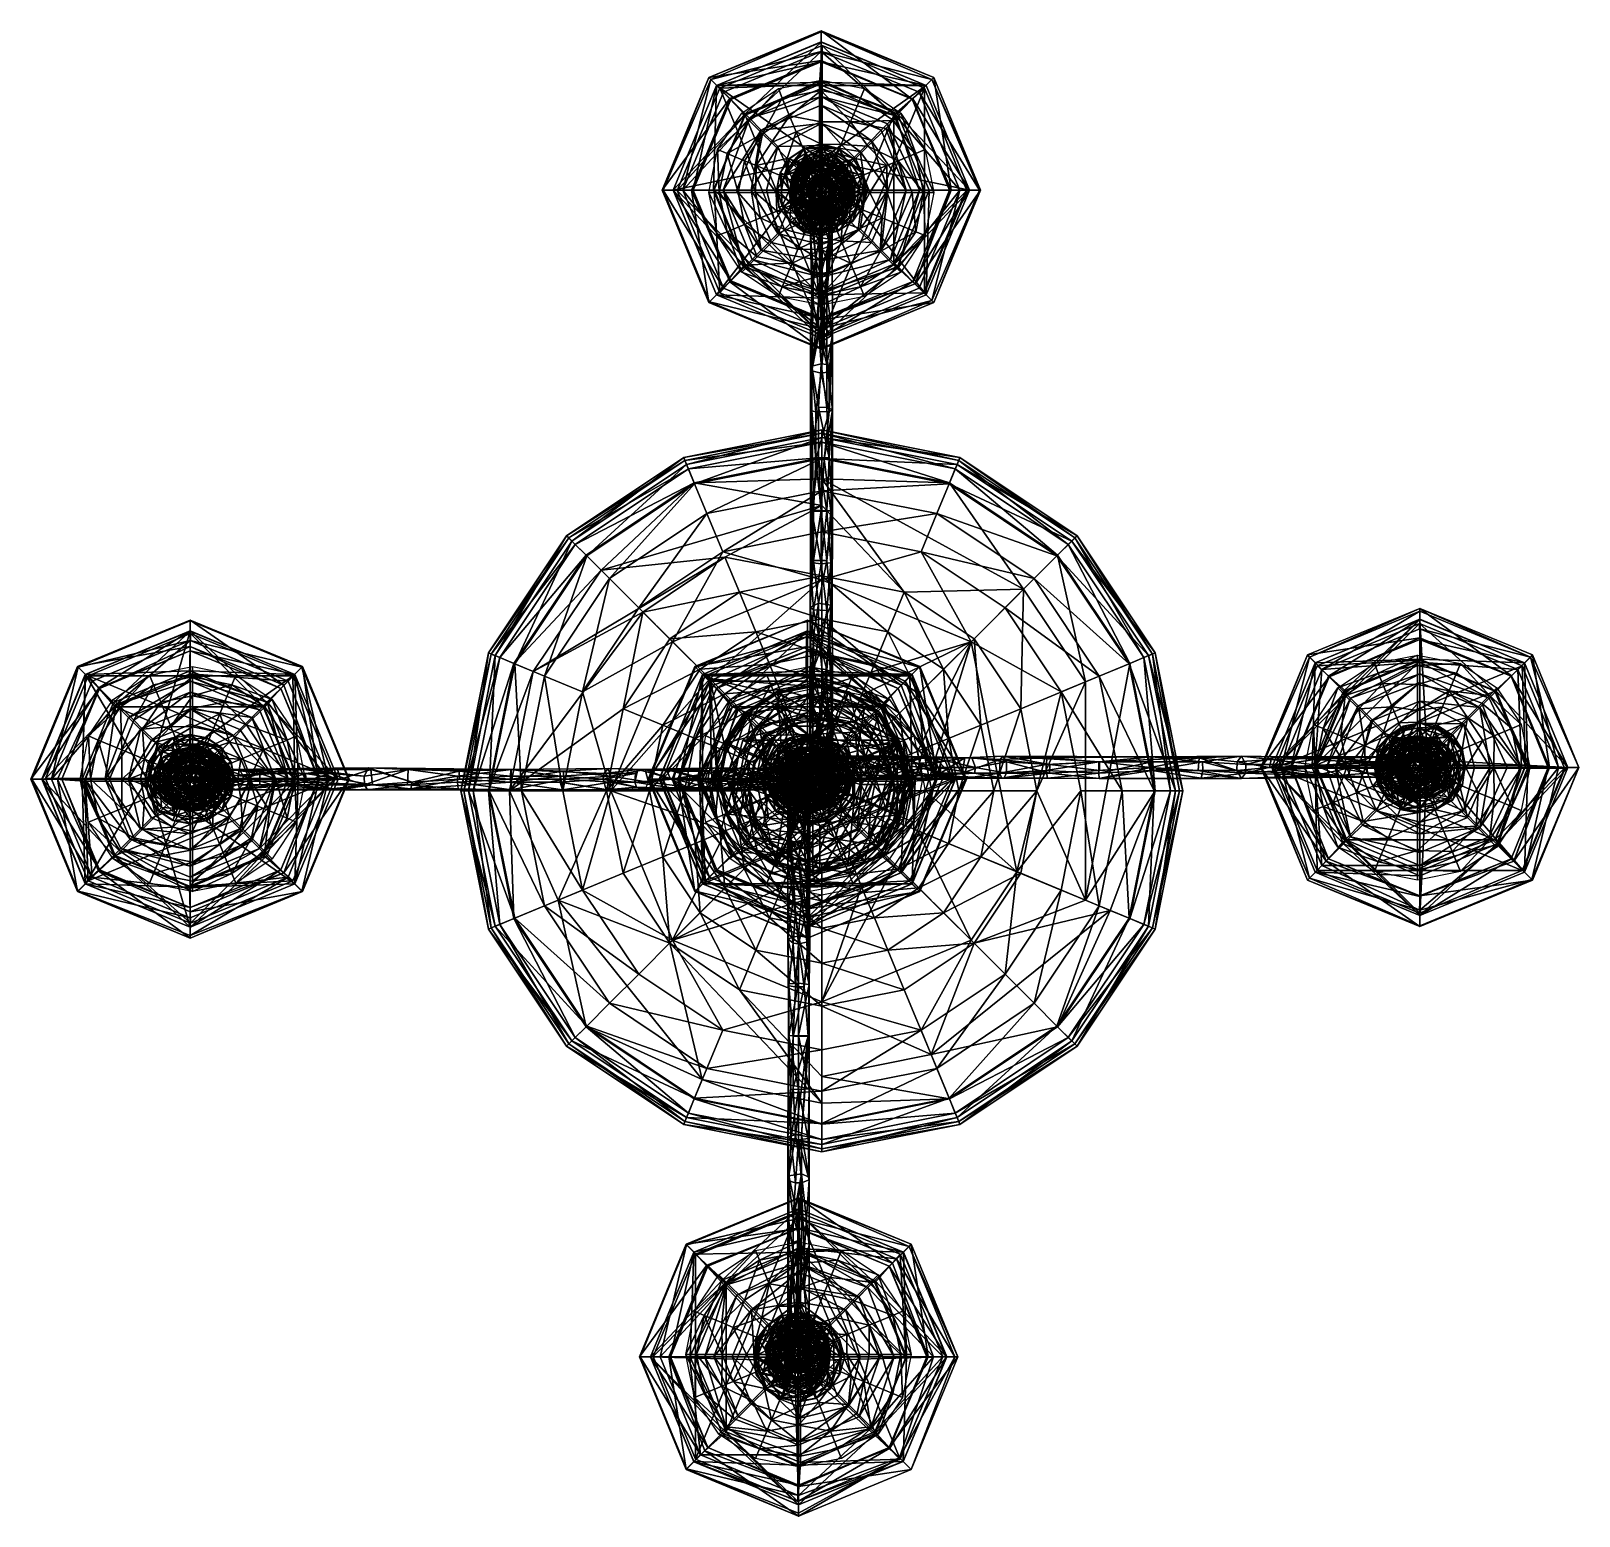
# Model space of a CAD drawing. Extents: x -64 to 62, y -59 to 62.
import ezdxf

# ---------------------------------------------------------------- set-up
doc = ezdxf.new("R2010")
doc.units = 0
doc.header["$MEASUREMENT"] = 0
doc.layers.add('DENJU090_MAX', color=7, linetype='CONTINUOUS')

msp = doc.modelspace()

# ---------------------------------------------------------------- meshes
at = {"layer": 'DENJU090_MAX', "color": 173}
mesh = msp.add_polyface(dxfattribs=at)
corners = [(-8.04, 57.61, 292.64), (9.06, 57.61, 292.64), (0.51, 51.57, 292.6), (-11.58, 49.07, 292.66), (-5.36, 54.94, 298.38), (0.51, 57.37, 298.38), (0.51, 60.38, 296.09), (0.51, 61.15, 292.66), (-5.72, 55.18, 269.65), (-11.25, 49.04, 292.38), (-7.79, 57.4, 292.38), (0.51, 54.64, 267.37), (-1.54, 53.83, 266.85), (-2.08, 55.13, 268.27), (-8.68, 58.26, 294.69), (0.51, 59.65, 294.27), (-6.97, 56.55, 294.27), (0.51, 62.06, 294.69), (-7.49, 57.07, 296.09), (-10.8, 49.07, 296.09), (-3, 57.35, 270.25), (-5.38, 54.76, 268.91), (-5.98, 55.36, 270.25), (-4.39, 53.97, 301.75), (0.51, 54.5, 303.74), (0.51, 56, 301.75), (-6.89, 56.47, 294.03), (0.51, 59.53, 294.03), (-8.05, 57.62, 293.33), (-9.96, 49.07, 294.03), (0.51, 61.17, 293.33), (-5.72, 55.3, 292.92), (-8.3, 49.07, 292.92), (0.51, 57.88, 292.92), (0.57, 60.87, 292.38), (0.57, 37.22, 292.38), (0.35, 57.69, 269.65), (0.51, 56.71, 299.53), (0.51, 58.05, 270.25), (-2.68, 56.57, 268.91), (-4.28, 53.66, 268.27), (-3.57, 52.95, 267.37), (-4.82, 51.07, 267.37), (-3.04, 52.62, 304.05), (-5.76, 51.46, 268.27), (-7.19, 52.06, 268.91), (0.35, 40.51, 269.65), (-7.97, 52.38, 270.25), (-8.51, 58.09, 295.33), (0.51, 61.99, 295.16), (0.51, 57.21, 268.91), (-0.88, 52.44, 284.9), (-0.88, 52.46, 280.34), (-2.06, 51.67, 280.34), (-0.43, 51.14, 260.77), (-2.28, 51.65, 264.58), (0.51, 52.7, 304.7), (-10.08, 49.07, 294.27)]
mesh.append_faces([[corners[k] for k in face] for face in [(11, 12, 13, 11), (14, 15, 16, 14)]], dxfattribs={"vtx0": -1, "vtx2": -1, "vtx3": -1, "color": 173})
mesh.append_faces([[corners[k] for k in face] for face in [(4, 5, 6, 4), (8, 9, 10, 8), (4, 6, 18, 4), (23, 24, 25, 23), (26, 27, 28, 26), (31, 7, 0, 31), (31, 33, 7, 31), (28, 30, 33, 28), (36, 10, 34, 36), (23, 37, 4, 23), (38, 39, 20, 38), (40, 41, 42, 40), (43, 24, 23, 43), (40, 44, 45, 40), (36, 46, 8, 36), (22, 21, 47, 22), (21, 45, 47, 21), (13, 41, 40, 13), (51, 52, 53, 51), (13, 12, 41, 13), (39, 40, 21, 39), (12, 55, 41, 12), (16, 15, 27, 16), (16, 27, 26, 16), (18, 6, 48, 18)]], dxfattribs={"vtx0": -1, "vtx3": -1, "color": 173})
mesh.append_faces([[corners[k] for k in face] for face in [(0, 1, 2, 0), (2, 3, 0, 2), (0, 7, 1, 0), (14, 17, 15, 14), (19, 4, 18, 19), (20, 21, 22, 20), (29, 26, 28, 29), (28, 27, 30, 28), (32, 31, 0, 32), (28, 33, 31, 28), (34, 10, 35, 34), (4, 37, 5, 4), (20, 39, 21, 20), (36, 8, 10, 36), (48, 49, 14, 48), (21, 40, 45, 21), (50, 13, 39, 50), (12, 54, 55, 12), (43, 56, 24, 43), (48, 6, 49, 48), (39, 13, 40, 39), (41, 55, 42, 41), (57, 16, 26, 57), (23, 25, 37, 23), (14, 49, 17, 14), (40, 42, 44, 40)]], dxfattribs={"vtx2": -1, "vtx3": -1, "color": 173})
mesh = msp.add_polyface(dxfattribs=at)
corners = [(0.51, 57.37, 298.38), (6.59, 55.14, 298.12), (0.51, 60.38, 296.09), (0.51, 54.5, 303.74), (3.67, 52.23, 304.37), (4.57, 53.13, 303.43), (2.14, 52.8, 265.15), (0.51, 52.81, 264.58), (0.51, 54.64, 267.37), (1.9, 52.44, 284.9), (1.91, 52.46, 280.34), (0.51, 52.82, 284.23), (3.08, 51.66, 284.9), (3.09, 51.67, 280.34), (-0.88, 52.46, 280.34), (-0.88, 52.44, 284.9), (1.51, 51.92, 306.9), (1.44, 51.71, 304.91), (0.51, 51.95, 304.91), (-1.54, 53.83, 266.85), (0.51, 62.06, 294.69), (7.92, 56.48, 294.15), (0.51, 59.65, 294.27), (0.51, 56, 301.75), (0.51, 52.18, 306.9), (-0.48, 51.91, 307.02), (0.51, 52.84, 280.94), (0.51, 51.3, 286.14), (1.7, 51.95, 285.76), (0.51, 52.5, 285.4), (0.51, 59.53, 294.03), (9.07, 57.62, 293.33), (0.51, 61.17, 293.33), (1.46, 51.14, 260.77), (0.51, 51.33, 260.77), (3.71, 56.57, 268.91), (2.9, 54.63, 267.85), (0.51, 57.21, 268.91), (-2.08, 55.13, 268.27), (0.51, 52.57, 279.92), (-0.48, 51.49, 279.18), (-0.74, 52.1, 279.64), (0.51, 57.88, 292.92), (9.06, 57.61, 292.64), (0.51, 61.15, 292.66), (-0.43, 51.14, 260.77), (0.51, 56.71, 299.53), (0.51, 58.05, 270.25), (-2.68, 56.57, 268.91), (1.76, 52.1, 279.64), (0.51, 51.4, 278.74), (-1.68, 51.28, 285.76), (4.03, 57.35, 270.25), (3.31, 51.65, 264.58), (0.51, 52.7, 304.7), (-0.22, 51.11, 308.41), (5.41, 53.97, 301.75), (9.53, 58.09, 295.33), (0.51, 61.99, 295.16), (-0.42, 51.71, 304.91), (5.91, 54.47, 299.53), (9.7, 58.26, 294.69)]
mesh.append_faces([[corners[k] for k in face] for face in [(0, 1, 2, 0)]], dxfattribs={"vtx0": -1, "vtx1": -1, "vtx3": -1, "color": 173})
mesh.append_faces([[corners[k] for k in face] for face in [(9, 10, 11, 9), (16, 17, 18, 16)]], dxfattribs={"vtx0": -1, "vtx2": -1, "vtx3": -1, "color": 173})
mesh.append_faces([[corners[k] for k in face] for face in [(3, 4, 5, 3), (6, 7, 8, 6), (8, 7, 19, 8), (20, 21, 22, 20), (24, 18, 25, 24), (30, 31, 32, 30), (6, 33, 34, 6), (35, 36, 37, 35), (46, 1, 0, 46), (35, 37, 47, 35), (49, 50, 39, 49), (16, 18, 24, 16), (52, 35, 47, 52), (53, 33, 6, 53), (54, 4, 3, 54), (24, 25, 55, 24), (36, 6, 8, 36), (7, 34, 45, 7), (2, 57, 58, 2), (12, 10, 9, 12), (13, 49, 10, 13), (9, 11, 29, 9), (39, 50, 40, 39), (23, 56, 46, 23), (58, 61, 20, 58), (26, 39, 14, 26)]], dxfattribs={"vtx0": -1, "vtx3": -1, "color": 173})
mesh.append_faces([[corners[k] for k in face] for face in [(12, 13, 10, 12), (11, 14, 15, 11), (3, 5, 23, 3), (11, 26, 14, 11), (27, 28, 29, 27), (37, 8, 38, 37), (39, 40, 41, 39), (42, 43, 44, 42), (7, 45, 19, 7), (32, 31, 42, 32), (39, 41, 14, 39), (47, 37, 48, 47), (10, 26, 11, 10), (29, 15, 51, 29), (28, 9, 29, 28), (36, 8, 37, 36), (6, 34, 7, 6), (23, 5, 56, 23), (10, 49, 39, 10), (22, 21, 30, 22), (29, 11, 15, 29), (18, 59, 25, 18), (46, 56, 60, 46), (10, 39, 26, 10)]], dxfattribs={"vtx2": -1, "vtx3": -1, "color": 173})
mesh = msp.add_polyface(dxfattribs=at)
corners = [(5.77, 54.11, 268.6), (4.31, 52.66, 266.85), (2.9, 54.63, 267.85), (6.59, 55.14, 298.12), (8.52, 49.07, 298.75), (11.83, 49.07, 296.09), (9.06, 57.61, 292.64), (12.6, 49.07, 292.74), (0.51, 51.57, 292.6), (5.91, 54.47, 299.53), (0.51, 56.71, 299.53), (8.93, 57.4, 292.38), (0.57, 60.87, 292.38), (0.57, 37.22, 292.38), (6.43, 55.18, 269.65), (6.41, 54.76, 268.91), (3.71, 56.57, 268.91), (9.7, 58.26, 294.69), (11.1, 49.07, 294.27), (7.92, 56.48, 294.15), (0.51, 62.06, 294.69), (0.35, 40.51, 269.65), (0.35, 57.69, 269.65), (4.57, 53.13, 303.43), (5.94, 49.07, 303.74), (7.44, 49.07, 301.75), (6.78, 51.46, 268.27), (7.97, 56.52, 293.92), (12.61, 49.07, 293.33), (9.07, 57.62, 293.33), (0.51, 59.53, 294.03), (5.85, 51.07, 267.37), (3.94, 50.28, 264.04), (3.31, 51.65, 264.58), (2.27, 50.62, 260.8), (6.74, 55.3, 292.92), (0.51, 57.88, 292.92), (7.01, 55.36, 270.25), (9.33, 49.07, 292.92), (8.51, 57.07, 296.09), (0.51, 60.38, 296.09), (3.86, 50.48, 284.9), (3.09, 51.67, 280.34), (3.08, 51.66, 284.9), (8.94, 49.1, 269.65), (8.22, 52.06, 268.91), (3.67, 52.23, 304.37), (2.7, 51.28, 285.76), (3.88, 50.49, 280.34), (4.03, 57.35, 270.25), (2.14, 52.8, 265.15), (9, 52.38, 270.25), (4.14, 49.07, 304.7), (0.51, 61.99, 295.16), (9.53, 58.09, 295.33), (5.41, 53.97, 301.75), (10.98, 49.07, 294.03), (3.52, 50.34, 279.64), (2.81, 51.4, 279.64)]
mesh.append_faces([[corners[k] for k in face] for face in [(11, 12, 13, 11), (14, 12, 11, 14)]], dxfattribs={"vtx0": -1, "vtx2": -1, "vtx3": -1, "color": 173})
mesh.append_faces([[corners[k] for k in face] for face in [(6, 7, 8, 6), (10, 9, 3, 10), (20, 17, 19, 20), (14, 21, 22, 14), (27, 28, 29, 27), (31, 32, 33, 31), (36, 35, 6, 36), (35, 28, 38, 35), (36, 29, 35, 36), (40, 3, 39, 40), (41, 42, 43, 41), (44, 14, 11, 44), (45, 26, 0, 45), (41, 43, 47, 41), (51, 45, 37, 51), (53, 54, 17, 53), (23, 25, 55, 23), (26, 31, 1, 26), (31, 33, 1, 31), (40, 39, 54, 40), (30, 19, 27, 30), (48, 57, 58, 48), (55, 25, 9, 55), (15, 0, 2, 15)]], dxfattribs={"vtx0": -1, "vtx3": -1, "color": 173})
mesh.append_faces([[corners[k] for k in face] for face in [(0, 1, 2, 0), (3, 4, 5, 3), (9, 4, 3, 9), (15, 2, 16, 15), (17, 18, 19, 17), (14, 22, 12, 14), (23, 24, 25, 23), (26, 1, 0, 26), (30, 27, 29, 30), (32, 34, 33, 32), (35, 7, 6, 35), (37, 15, 16, 37), (35, 38, 7, 35), (29, 28, 35, 29), (3, 5, 39, 3), (45, 15, 37, 45), (9, 25, 4, 9), (46, 24, 23, 46), (41, 48, 42, 41), (37, 16, 49, 37), (1, 50, 2, 1), (46, 52, 24, 46), (1, 33, 50, 1), (19, 56, 27, 19), (19, 18, 56, 19), (48, 58, 42, 48), (45, 0, 15, 45)]], dxfattribs={"vtx2": -1, "vtx3": -1, "color": 173})
mesh = msp.add_polyface(dxfattribs=at)
corners = [(-10.73, 27.23, -33.07), (-10.49, 26.67, -37.58), (-19.86, 20.41, -37.58), (-20.29, 20.84, -33.07), (-26.12, 11.05, -37.58), (-26.68, 11.28, -33.07), (-12.48, 49.07, 294.69), (-8.68, 58.26, 294.69), (-6.97, 56.55, 294.27), (-10.08, 49.07, 294.27), (-8.68, 39.88, 294.69), (-9.87, 25.15, -28.46), (-18.7, 19.25, -28.46), (-17.48, 18.03, -27.97), (-18.65, 19.2, -40.81), (-16.79, 17.34, -42.98), (-22.1, 9.38, -42.98), (-9.96, 49.07, 294.03), (-8.05, 57.62, 293.33), (-11.59, 49.07, 293.33), (-6.89, 41.67, 294.03), (-24.6, 10.42, -28.46), (-9.84, 25.08, -40.81), (-8.3, 49.07, 292.92), (-8.04, 57.61, 292.64), (-11.58, 49.07, 292.66), (-10.34, 26.3, -29.45), (-10.63, 27, -30.97), (-20.11, 20.66, -30.97), (-5.72, 55.3, 292.92), (-8.24, 49.1, 269.65), (-7.79, 40.68, 292.38), (-11.25, 49.04, 292.38), (-24.53, 10.39, -40.81), (-7.54, 19.54, -44.29), (-11.63, 12.19, -44.96), (-14.4, 14.96, -44.29), (-8.83, 22.65, -42.98), (-19.58, 20.13, -29.45), (-26.45, 11.18, -30.97), (-25.75, 10.89, -29.45), (-12.41, 49.07, 295.16), (-8.51, 58.09, 295.33), (-7.36, 19.09, -28.27), (-23.01, 9.76, -27.97), (-10.8, 49.07, 296.09), (-7.49, 41.07, 296.09), (-8.63, 39.93, 295.16), (-18.99, 8.09, -44.29), (-6.89, 56.47, 294.03), (-14.06, 14.61, -28.27), (-7.49, 57.07, 296.09), (-6.17, 16.23, -28.97), (-11.87, 12.42, -28.97)]
mesh.append_faces([[corners[k] for k in face] for face in [(6, 7, 8, 6)]], dxfattribs={"vtx0": -1, "vtx2": -1, "vtx3": -1, "color": 173})
mesh.append_faces([[corners[k] for k in face] for face in [(10, 6, 9, 10), (11, 12, 13, 11), (14, 15, 16, 14), (17, 18, 19, 17), (13, 12, 21, 13), (23, 24, 25, 23), (19, 18, 29, 19), (30, 31, 32, 30), (34, 35, 36, 34), (26, 28, 38, 26), (38, 39, 40, 38), (41, 42, 7, 41), (43, 13, 44, 43), (2, 14, 33, 2), (1, 22, 14, 1), (46, 45, 41, 46), (46, 41, 47, 46), (11, 26, 38, 11), (37, 36, 15, 37), (37, 34, 36, 37), (9, 49, 17, 9), (43, 44, 50, 43), (11, 38, 12, 11), (12, 40, 21, 12), (47, 6, 10, 47), (41, 7, 6, 41), (28, 5, 39, 28), (28, 3, 5, 28), (52, 50, 53, 52)]], dxfattribs={"vtx0": -1, "vtx3": -1, "color": 173})
mesh.append_faces([[corners[k] for k in face] for face in [(0, 1, 2, 0), (3, 4, 5, 3), (6, 8, 9, 6), (0, 2, 3, 0), (3, 2, 4, 3), (20, 17, 19, 20), (22, 15, 14, 22), (26, 27, 28, 26), (19, 29, 23, 19), (14, 16, 33, 14), (22, 37, 15, 22), (38, 28, 39, 38), (13, 21, 44, 13), (1, 14, 2, 1), (2, 33, 4, 2), (45, 42, 41, 45), (15, 36, 48, 15), (15, 48, 16, 15), (12, 38, 40, 12), (47, 41, 6, 47), (27, 0, 3, 27), (27, 3, 28, 27), (45, 51, 42, 45)]], dxfattribs={"vtx2": -1, "vtx3": -1, "color": 173})
mesh = msp.add_polyface(dxfattribs=at)
corners = [(21.39, 20.84, -33.07), (20.96, 20.41, -37.58), (11.6, 26.67, -37.58), (17.03, 16.48, -27.92), (0.55, 25.5, -27.97), (7.28, 16.23, -28.97), (11.83, 27.23, -33.07), (19.8, 19.25, -28.46), (10.97, 25.15, -28.46), (13.51, 49.07, 294.69), (8.17, 41.41, 294.41), (11.1, 49.07, 294.27), (9.7, 58.26, 294.69), (9.7, 39.88, 295), (27.78, 11.28, -33.07), (27.22, 11.05, -37.58), (8.91, 40.79, 292.19), (12.37, 49.13, 292.19), (8.91, 40.79, 292.19), (12.61, 49.07, 293.33), (7.97, 41.61, 293.92), (9.07, 40.51, 293.33), (10.98, 49.07, 294.03), (7.97, 56.52, 293.92), (20.68, 20.13, -29.45), (11.73, 27, -30.97), (11.45, 26.3, -29.45), (19.75, 19.2, -40.81), (9.93, 22.65, -42.98), (10.94, 25.08, -40.81), (25.64, 10.39, -40.81), (17.89, 17.34, -42.98), (9.33, 49.07, 292.92), (9.06, 40.52, 292.67), (12.6, 49.07, 292.74), (26.85, 10.89, -29.45), (27.55, 11.18, -30.97), (21.21, 20.66, -30.97), (6.74, 42.83, 292.92), (12.4, 49.04, 292.38), (8.93, 57.4, 292.38), (8.93, 40.68, 292.38), (8.94, 49.1, 269.65), (15.51, 14.96, -44.29), (12.74, 12.19, -44.96), (8.65, 19.54, -44.29), (49.39, 14.68, 295.33), (58.41, 10.94, 295.33), (49.39, 14.91, 294.69), (12.98, 12.42, -28.97), (11.83, 49.07, 296.09), (9.53, 40.05, 295.33), (13.44, 49.07, 295.16), (8.51, 57.07, 296.09), (9.53, 58.09, 295.33), (25.7, 10.42, -28.46), (58.58, 11.11, 294.69), (22.08, 8.92, -27.92), (8.51, 41.07, 296.09), (49.39, 13.23, 296.09)]
mesh.append_faces([[corners[k] for k in face] for face in [(3, 4, 5, 3), (0, 2, 6, 0), (3, 7, 8, 3)]], dxfattribs={"vtx0": -1, "vtx2": -1, "vtx3": -1, "color": 173})
mesh.append_faces([[corners[k] for k in face] for face in [(0, 1, 2, 0), (12, 9, 11, 12), (22, 20, 19, 22), (30, 31, 27, 30), (32, 33, 34, 32), (35, 36, 37, 35), (24, 37, 25, 24), (19, 21, 38, 19), (42, 40, 39, 42), (3, 8, 4, 3), (43, 44, 45, 43), (46, 47, 48, 46), (49, 3, 5, 49), (50, 51, 52, 50), (1, 27, 29, 1), (7, 24, 26, 7), (48, 47, 56, 48), (7, 26, 8, 7), (31, 45, 28, 31), (31, 43, 45, 31), (11, 10, 22, 11), (52, 13, 9, 52), (37, 0, 6, 37), (59, 47, 46, 59)]], dxfattribs={"vtx0": -1, "vtx3": -1, "color": 173})
mesh.append_faces([[corners[k] for k in face] for face in [(9, 10, 11, 9), (9, 13, 10, 9), (14, 1, 0, 14), (14, 15, 1, 14), (16, 17, 18, 16), (19, 20, 21, 19), (23, 22, 19, 23), (24, 25, 26, 24), (27, 28, 29, 27), (35, 37, 24, 35), (19, 38, 32, 19), (39, 40, 41, 39), (27, 31, 28, 27), (53, 50, 52, 53), (15, 27, 1, 15), (1, 29, 2, 1), (54, 9, 12, 54), (55, 24, 7, 55), (53, 52, 54, 53), (52, 51, 13, 52), (57, 7, 3, 57), (54, 52, 9, 54), (37, 6, 25, 37), (36, 14, 0, 36), (36, 0, 37, 36), (50, 58, 51, 50)]], dxfattribs={"vtx2": -1, "vtx3": -1, "color": 173})
mesh = msp.add_polyface(dxfattribs=at)
corners = [(-7.5, 49.07, 298.75), (-5.36, 54.94, 298.38), (-10.8, 49.07, 296.09), (-7.19, 52.06, 268.91), (-5.76, 51.46, 268.27), (-6.27, 48.86, 268.27), (-2.05, 51.66, 284.9), (-2.06, 51.67, 280.34), (-2.85, 50.49, 280.34), (-5.72, 55.18, 269.65), (-8.24, 49.1, 269.65), (-11.25, 49.04, 292.38), (-5.23, 49.07, 303.43), (-3.04, 52.62, 304.05), (-4.39, 53.97, 301.75), (-7.79, 57.4, 292.38), (0.57, 37.22, 292.38), (0.12, 50.06, 311.03), (-0.37, 51.56, 310.67), (-1.62, 49.97, 310.67), (0.51, 51.3, 286.14), (-2.35, 50.28, 285.76), (-1.7, 49.09, 286.14), (-7.97, 52.38, 270.25), (-7.83, 48.86, 268.91), (-6.42, 49.07, 301.75), (-4.82, 51.07, 267.37), (-2.91, 50.28, 264.04), (-3.19, 48.86, 264.04), (-2.28, 51.65, 264.58), (-1.23, 50.6, 260.77), (-1.32, 51.19, 307.02), (-1.21, 51.04, 304.91), (-1.89, 50.12, 305.94), (-2.84, 50.48, 284.9), (-0.56, 50.21, 310.38), (-0.96, 48.85, 310.29), (-8.67, 48.86, 270.25), (-1.79, 51.4, 279.64), (-2.5, 50.34, 279.64), (-4.86, 48.86, 266.85), (-1.44, 49.07, 305.03), (0.51, 52.7, 304.7), (-0.48, 51.91, 307.02), (-0.42, 51.71, 304.91), (-1.22, 50.63, 259.85), (-0.48, 50.64, 260.63), (0.54, 51.36, 259.85), (-0.22, 51.11, 308.41), (-0.72, 50.42, 308.85), (-1.33, 50.93, 279.18), (-0.74, 52.1, 279.64), (-0.48, 51.49, 279.18), (-0.88, 52.46, 280.34), (-0.43, 51.14, 260.77), (0.03, 48.86, 260.8), (-1.85, 50.09, 307.18), (-1.68, 51.28, 285.76), (-0.88, 52.44, 284.9), (-0.97, 50.57, 278.18), (-1.58, 49.09, 278.18), (-1.22, 50.83, 269.23), (-1.91, 49.64, 269.23), (-1.65, 50.28, 276.99), (-1.62, 50.12, 259.85), (-0.08, 51.16, 259.4), (-1.76, 49.81, 260.77), (-2.09, 49.09, 279.18), (-0.48, 50.64, 259.07), (-0.67, 51.26, 276.99)]
mesh.append_faces([[corners[k] for k in face] for face in [(0, 1, 2, 0)]], dxfattribs={"vtx0": -1, "vtx1": -1, "vtx3": -1, "color": 173})
mesh.append_faces([[corners[k] for k in face] for face in [(6, 7, 8, 6), (12, 13, 14, 12), (15, 11, 16, 15)]], dxfattribs={"vtx0": -1, "vtx2": -1, "vtx3": -1, "color": 173})
mesh.append_faces([[corners[k] for k in face] for face in [(9, 10, 11, 9), (17, 18, 19, 17), (23, 3, 24, 23), (26, 27, 28, 26), (31, 32, 33, 31), (18, 35, 36, 18), (18, 36, 19, 18), (7, 38, 39, 7), (4, 40, 5, 4), (25, 14, 0, 25), (43, 32, 31, 43), (6, 34, 21, 6), (51, 52, 50, 51), (54, 55, 30, 54), (49, 31, 56, 49), (57, 58, 6, 57), (52, 59, 50, 52), (61, 62, 63, 61), (20, 57, 21, 20), (51, 50, 38, 51), (30, 66, 27, 30), (39, 50, 67, 39), (68, 64, 65, 68), (4, 26, 40, 4), (61, 63, 69, 61)]], dxfattribs={"vtx0": -1, "vtx3": -1, "color": 173})
mesh.append_faces([[corners[k] for k in face] for face in [(3, 4, 5, 3), (20, 21, 22, 20), (12, 14, 25, 12), (3, 5, 24, 3), (29, 30, 27, 29), (6, 8, 34, 6), (0, 14, 1, 0), (23, 24, 37, 23), (29, 27, 26, 29), (41, 42, 13, 41), (43, 44, 32, 43), (45, 46, 47, 45), (48, 31, 49, 48), (38, 50, 39, 38), (53, 38, 7, 53), (7, 39, 8, 7), (54, 30, 29, 54), (48, 43, 31, 48), (58, 7, 6, 58), (50, 59, 60, 50), (64, 45, 65, 64), (57, 6, 21, 57), (53, 51, 38, 53), (31, 33, 56, 31)]], dxfattribs={"vtx2": -1, "vtx3": -1, "color": 173})
mesh = msp.add_polyface(dxfattribs=at)
corners = [(3.86, 47.7, 284.9), (3.88, 47.7, 280.34), (4.32, 49.09, 281.76), (12.6, 49.07, 292.74), (9.06, 40.52, 292.67), (0.51, 51.57, 292.6), (8.52, 49.07, 298.75), (6.81, 42.77, 297.86), (11.83, 49.07, 296.09), (9.7, 48.86, 270.25), (8.22, 52.06, 268.91), (9, 52.38, 270.25), (4.14, 49.09, 284.9), (5.94, 49.07, 303.74), (5.41, 44.16, 301.75), (7.44, 49.07, 301.75), (8.22, 45.67, 268.91), (6.78, 46.27, 268.27), (7.94, 48.86, 268.6), (3.52, 45.85, 265.15), (2.26, 47.12, 260.77), (3.75, 47.52, 263.54), (9, 45.35, 270.25), (8.86, 48.86, 268.91), (4.35, 45.23, 303.74), (3.52, 47.85, 279.64), (2.91, 48.1, 279.18), (3.99, 49.09, 279.92), (8.93, 57.4, 292.38), (0.57, 37.22, 292.38), (8.93, 40.68, 292.38), (3.61, 49.09, 285.76), (3.86, 50.48, 284.9), (2.7, 51.28, 285.76), (6.78, 51.46, 268.27), (6.17, 43.4, 298.75), (4.46, 48.86, 264.58), (3.94, 50.28, 264.04), (5.85, 51.07, 267.37), (5.89, 48.86, 266.85), (6.43, 55.18, 269.65), (6.43, 43.03, 269.65), (0.35, 40.51, 269.65), (8.94, 49.1, 269.65), (3.88, 50.49, 280.34), (5.48, 46.81, 266.85), (2.99, 48.86, 260.8), (3.08, 46.53, 284.9), (3.09, 46.52, 280.34), (4.14, 49.07, 304.7), (3.67, 45.91, 304.37), (2.79, 47.92, 260.77), (3.37, 47.91, 285.76), (3.24, 48.26, 269.23), (3.24, 49.64, 276.99), (3.24, 48.26, 276.99), (2.91, 50.09, 279.18), (3.52, 50.34, 279.64), (2.79, 49.81, 260.77), (2.27, 50.62, 260.8)]
mesh.append_faces([[corners[k] for k in face] for face in [(0, 1, 2, 0), (3, 4, 5, 3)]], dxfattribs={"vtx0": -1, "vtx2": -1, "vtx3": -1, "color": 173})
mesh.append_faces([[corners[k] for k in face] for face in [(13, 14, 15, 13), (16, 17, 18, 16), (19, 20, 21, 19), (22, 16, 23, 22), (13, 24, 14, 13), (23, 34, 10, 23), (1, 25, 27, 1), (36, 37, 38, 36), (40, 41, 42, 40), (12, 2, 44, 12), (15, 35, 6, 15), (39, 36, 38, 39), (0, 12, 31, 0), (36, 46, 37, 36), (47, 48, 1, 47), (49, 50, 13, 49), (1, 27, 2, 1), (52, 47, 0, 52), (53, 54, 55, 53), (21, 46, 36, 21), (31, 12, 32, 31), (27, 26, 56, 27), (17, 39, 18, 17), (37, 58, 59, 37), (23, 18, 34, 23)]], dxfattribs={"vtx0": -1, "vtx3": -1, "color": 173})
mesh.append_faces([[corners[k] for k in face] for face in [(6, 7, 8, 6), (9, 10, 11, 9), (0, 2, 12, 0), (25, 26, 27, 25), (28, 29, 30, 28), (31, 32, 33, 31), (9, 23, 10, 9), (15, 14, 35, 15), (18, 39, 34, 18), (43, 41, 40, 43), (22, 23, 9, 22), (45, 36, 39, 45), (48, 25, 1, 48), (19, 21, 45, 19), (2, 27, 44, 2), (21, 51, 46, 21), (47, 1, 0, 47), (39, 38, 34, 39), (45, 21, 36, 45), (12, 44, 32, 12), (52, 0, 31, 52), (27, 56, 57, 27), (17, 45, 39, 17), (27, 57, 44, 27), (13, 50, 24, 13), (16, 18, 23, 16)]], dxfattribs={"vtx2": -1, "vtx3": -1, "color": 173})
mesh = msp.add_polyface(dxfattribs=at)
corners = [(-1.89, 50.12, 305.94), (-1.21, 51.04, 304.91), (-1.92, 48.85, 304.91), (-2.91, 50.28, 264.04), (-1.95, 48.86, 260.77), (-3.19, 48.86, 264.04), (-3.12, 49.09, 284.9), (-3.13, 49.09, 280.34), (-2.94, 47.66, 284.23), (-1.43, 48.35, 259.07), (-1.51, 47.69, 259.4), (-1.75, 49.49, 259.4), (-1.87, 48.23, 259.85), (-1.5, 48.88, 260.63), (-1.62, 50.12, 259.85), (-5.72, 55.18, 269.65), (0.35, 40.51, 269.65), (-8.24, 49.1, 269.65), (-2.08, 48.85, 307.02), (-1.33, 50.93, 279.18), (-1.58, 49.09, 278.18), (-2.09, 49.09, 279.18), (-1.7, 49.09, 286.14), (-2.35, 50.28, 285.76), (-1.98, 48.06, 286), (-2.7, 47.76, 279.92), (-1.62, 48.21, 278.74), (-0.48, 46.69, 279.18), (-1.91, 49.64, 269.23), (-1.65, 47.62, 269.23), (-2, 48.95, 276.99), (-2.84, 50.48, 284.9), (-2.85, 50.49, 280.34), (-1.44, 49.07, 305.03), (-3.96, 49.07, 304.37), (-3.04, 45.52, 304.05), (-3.04, 52.62, 304.05), (-1.65, 50.28, 276.99), (-2.64, 47.79, 285.4), (-7.83, 48.86, 268.91), (-6.27, 48.86, 268.27), (-5.76, 46.27, 268.27), (-2.75, 49.09, 279.64), (-2.95, 47.66, 280.94), (-8.67, 48.86, 270.25), (-7.19, 45.67, 268.91), (-1.89, 47.58, 307.02), (-4.82, 51.07, 267.37), (-4.86, 48.86, 266.85), (-1.76, 47.92, 260.77), (-3.13, 47.35, 264.58), (-2.5, 50.34, 279.64), (-1.62, 49.97, 310.67), (-0.96, 48.85, 310.29), (-1.62, 47.72, 310.67), (-1.73, 47.66, 304.91), (-2.05, 46.53, 284.9), (-1.51, 47.69, 260.3), (-1.22, 50.63, 259.85), (-5.23, 49.07, 303.43), (-1.62, 47.63, 259.85), (-4.45, 46.81, 266.85), (-1.26, 47.91, 308.41), (-1.76, 49.81, 260.77), (-1.85, 50.09, 307.18), (-1.65, 47.62, 276.99)]
mesh.append_faces([[corners[k] for k in face] for face in [(6, 7, 8, 6)]], dxfattribs={"vtx0": -1, "vtx2": -1, "vtx3": -1, "color": 173})
mesh.append_faces([[corners[k] for k in face] for face in [(3, 4, 5, 3), (9, 10, 11, 9), (15, 16, 17, 15), (0, 2, 18, 0), (22, 23, 24, 22), (25, 26, 27, 25), (28, 29, 30, 28), (21, 26, 25, 21), (33, 36, 34, 33), (23, 6, 24, 23), (39, 40, 41, 39), (42, 21, 25, 42), (44, 39, 45, 44), (11, 12, 14, 11), (18, 2, 46, 18), (5, 49, 50, 5), (32, 51, 42, 32), (52, 53, 54, 52), (12, 57, 13, 12), (14, 13, 58, 14), (23, 31, 6, 23), (34, 36, 59, 34), (60, 57, 12, 60), (48, 5, 50, 48), (18, 46, 62, 18), (40, 48, 61, 40), (64, 0, 18, 64), (21, 20, 26, 21), (32, 42, 7, 32), (10, 60, 12, 10), (7, 25, 43, 7), (29, 65, 30, 29)]], dxfattribs={"vtx0": -1, "vtx3": -1, "color": 173})
mesh.append_faces([[corners[k] for k in face] for face in [(0, 1, 2, 0), (12, 13, 14, 12), (19, 20, 21, 19), (31, 32, 7, 31), (33, 34, 35, 33), (28, 30, 37, 28), (24, 6, 38, 24), (7, 43, 8, 7), (47, 5, 48, 47), (2, 55, 46, 2), (24, 38, 56, 24), (5, 4, 49, 5), (31, 7, 6, 31), (10, 12, 11, 10), (48, 50, 61, 48), (40, 61, 41, 40), (3, 63, 4, 3), (51, 21, 42, 51), (7, 42, 25, 7), (6, 8, 38, 6)]], dxfattribs={"vtx2": -1, "vtx3": -1, "color": 173})
mesh = msp.add_polyface(dxfattribs=at)
corners = [(1.02, 49.49, 317.52), (1.02, 49.5, 316.09), (0.51, 49.76, 317.52), (0.54, 50.02, 259.07), (-0.48, 50.64, 259.07), (1.91, 49.67, 258.95), (0.54, 50.47, 260.75), (-1, 49.29, 260.75), (0.54, 50.02, 260.63), (-0.48, 50.64, 260.63), (0.28, 49.55, 317.9), (0.21, 49.77, 316.79), (-0.26, 48.85, 317.15), (0.36, 49.55, 259.85), (1.29, 49.84, 314.08), (0.99, 50.32, 312.79), (0.51, 50.25, 314.08), (0.02, 49.47, 315.48), (-0.37, 49.98, 312.79), (-0.64, 49.45, 313.2), (-0.45, 49.45, 259.07), (0.08, 50.16, 315.97), (0.06, 50.24, 315.65), (-0.6, 49.44, 315.84), (1.37, 49.94, 315.84), (0.96, 50.24, 315.65), (0.51, 50.39, 315.84), (-0.43, 51.14, 260.77), (0.51, 49.35, 260.8), (0.03, 48.86, 260.8), (0.12, 50.06, 311.03), (0.03, 50.32, 312.79), (0.91, 50.06, 311.03), (0.51, 51.79, 310.67), (1.34, 49.68, 260.63), (1, 49.47, 315.48), (-0.4, 49.33, 315.51), (0.51, 49.76, 316.09), (-0.21, 48.85, 316.09), (-0.66, 48.85, 315.91), (1.24, 49.28, 259.4), (0.51, 50.29, 315.58), (-0.07, 49.22, 259.85), (1.06, 50.84, 259.07), (-0.22, 49.78, 311.03), (0.05, 49.8, 259.62), (0.75, 48.26, 260.25), (0.97, 49.8, 259.62), (-0.05, 50.58, 310.29), (-0.72, 50.42, 308.85), (-0.56, 50.21, 310.38), (0.51, 50.13, 286.23), (-1.7, 49.09, 286.14), (-0.45, 49.49, 286.23), (0.51, 51.3, 286.14), (1.47, 49.49, 286.23), (-1.44, 49.07, 305.03), (1.89, 50.45, 305.03), (0.51, 52.7, 304.7), (3.24, 48.26, 276.99), (-0.67, 51.26, 276.99), (-1.65, 50.28, 276.99)]
mesh.append_faces([[corners[k] for k in face] for face in [(0, 1, 2, 0), (3, 4, 5, 3), (6, 7, 8, 6)]], dxfattribs={"vtx0": -1, "vtx2": -1, "vtx3": -1, "color": 173})
mesh.append_faces([[corners[k] for k in face] for face in [(10, 11, 12, 10), (14, 15, 16, 14), (21, 22, 23, 21), (32, 33, 30, 32), (6, 8, 34, 6), (22, 36, 23, 22), (37, 21, 38, 37), (21, 39, 38, 21), (8, 13, 40, 8), (41, 35, 17, 41), (13, 3, 40, 13), (16, 18, 17, 16), (1, 37, 2, 1), (13, 42, 3, 13), (21, 23, 39, 21), (11, 37, 38, 11), (41, 17, 22, 41), (45, 46, 47, 45), (37, 26, 21, 37), (48, 49, 50, 48), (51, 54, 52, 51), (14, 16, 35, 14), (31, 44, 18, 31), (26, 25, 41, 26)]], dxfattribs={"vtx0": -1, "vtx3": -1, "color": 173})
mesh.append_faces([[corners[k] for k in face] for face in [(9, 7, 6, 9), (7, 13, 8, 7), (17, 18, 19, 17), (20, 4, 3, 20), (24, 25, 26, 24), (27, 28, 29, 27), (15, 30, 31, 15), (35, 16, 17, 35), (1, 24, 26, 1), (8, 40, 34, 8), (42, 20, 3, 42), (16, 15, 31, 16), (1, 26, 37, 1), (4, 43, 5, 4), (15, 32, 30, 15), (31, 30, 44, 31), (2, 37, 11, 2), (26, 41, 22, 26), (26, 22, 21, 26), (2, 11, 10, 2), (51, 52, 53, 51), (55, 54, 51, 55), (22, 17, 36, 22), (56, 57, 58, 56), (16, 31, 18, 16), (59, 60, 61, 59)]], dxfattribs={"vtx2": -1, "vtx3": -1, "color": 173})
mesh = msp.add_polyface(dxfattribs=at)
corners = [(0.66, 51.61, 269.23), (-1.22, 50.83, 269.23), (-0.67, 51.26, 276.99), (2.26, 51.08, 307.38), (2.36, 51.21, 306.2), (1.51, 51.92, 306.9), (1.07, 50.56, 310.22), (1.25, 51.11, 308.41), (0.51, 51.08, 308.85), (0.51, 51.4, 278.74), (-0.77, 50.38, 275.25), (-0.97, 50.57, 278.18), (0.51, 51.3, 286.14), (0.51, 52.5, 285.4), (-1.68, 51.28, 285.76), (0.91, 50.06, 311.03), (2.14, 50.92, 310.67), (0.51, 51.79, 310.67), (-0.18, 50.77, 275.25), (0.66, 51.61, 276.99), (-0.08, 51.16, 259.4), (-1.22, 50.63, 259.85), (0.54, 51.36, 259.85), (1.46, 51.14, 260.77), (0.51, 49.35, 260.8), (0.51, 51.33, 260.77), (-0.05, 50.58, 310.29), (-0.22, 51.11, 308.41), (-0.72, 50.42, 308.85), (2.81, 51.4, 279.64), (1.39, 51.22, 278.74), (1.76, 52.1, 279.64), (-0.48, 50.64, 260.63), (1.06, 50.84, 260.63), (-0.43, 51.14, 260.77), (1.99, 51.26, 269.23), (1.99, 51.26, 276.99), (2.55, 49.94, 286.14), (1.7, 51.95, 285.76), (1.55, 50.17, 310.29), (0.51, 50.72, 310.29), (0.51, 52.18, 306.9), (3.52, 50.34, 279.64), (1.72, 50.92, 260.3), (1.06, 50.84, 259.07), (1.78, 51.03, 259.85), (-0.48, 50.64, 259.07), (2.23, 51.04, 304.91), (-0.37, 51.56, 310.67), (0.12, 50.06, 311.03), (3.31, 51.65, 264.58), (2.27, 50.62, 260.8), (2.7, 51.28, 285.76), (1.9, 52.44, 284.9), (3.08, 51.66, 284.9), (1.99, 50.57, 278.18), (-0.56, 50.21, 310.38), (0.54, 50.47, 260.75), (1.66, 50.31, 309.25), (-0.48, 51.49, 279.18), (2.3, 49.89, 260.63), (1.89, 50.45, 305.03), (3.67, 52.23, 304.37), (0.51, 52.7, 304.7), (3.09, 51.67, 280.34), (0.51, 50.91, 275.25), (1.44, 51.71, 304.91), (2.97, 50.28, 269.23)]
mesh.append_faces([[corners[k] for k in face] for face in [(0, 1, 2, 0)]], dxfattribs={"vtx0": -1, "vtx2": -1, "vtx3": -1, "color": 173})
mesh.append_faces([[corners[k] for k in face] for face in [(3, 4, 5, 3), (9, 10, 11, 9), (12, 13, 14, 12), (20, 21, 22, 20), (29, 30, 31, 29), (22, 32, 33, 22), (25, 24, 34, 25), (35, 0, 36, 35), (16, 40, 26, 16), (31, 30, 9, 31), (42, 30, 29, 42), (22, 33, 43, 22), (46, 22, 44, 46), (17, 26, 48, 17), (37, 52, 38, 37), (32, 57, 33, 32), (58, 3, 7, 58), (6, 8, 40, 6), (3, 5, 7, 3), (22, 43, 45, 22), (40, 8, 27, 40), (61, 62, 63, 61), (64, 29, 31, 64), (55, 65, 18, 55)]], dxfattribs={"vtx0": -1, "vtx3": -1, "color": 173})
mesh.append_faces([[corners[k] for k in face] for face in [(6, 7, 8, 6), (15, 16, 17, 15), (9, 18, 10, 9), (0, 2, 19, 0), (23, 24, 25, 23), (26, 27, 28, 26), (16, 26, 17, 16), (37, 38, 12, 37), (16, 39, 40, 16), (40, 27, 26, 40), (30, 18, 9, 30), (7, 41, 8, 7), (44, 22, 45, 44), (4, 47, 5, 4), (17, 48, 49, 17), (50, 51, 23, 50), (0, 19, 36, 0), (52, 53, 38, 52), (52, 54, 53, 52), (30, 55, 18, 30), (26, 56, 48, 26), (7, 5, 41, 7), (59, 9, 11, 59), (45, 43, 60, 45), (8, 41, 27, 8), (46, 20, 22, 46), (47, 66, 5, 47), (67, 35, 36, 67)]], dxfattribs={"vtx2": -1, "vtx3": -1, "color": 173})
mesh = msp.add_polyface(dxfattribs=at)
corners = [(1.98, 48.85, 310.08), (1.66, 50.31, 309.25), (1.86, 49.56, 310.17), (1.29, 49.84, 314.08), (1.4, 49.98, 312.79), (0.99, 50.32, 312.79), (2.81, 48.85, 310.67), (2.14, 50.92, 310.67), (1.46, 49.35, 311.03), (1.25, 51.11, 308.41), (1.07, 50.56, 310.22), (1.78, 51.03, 259.85), (2.3, 49.89, 260.63), (2.94, 49.52, 259.85), (2.79, 49.81, 260.77), (0.51, 49.35, 260.8), (2.27, 50.62, 260.8), (2.61, 49.09, 278.18), (1.8, 50.38, 275.25), (1.99, 50.57, 278.18), (2.33, 49.09, 275.25), (2.97, 50.28, 269.23), (1.99, 51.26, 276.99), (3.24, 49.64, 276.99), (0.54, 50.47, 260.75), (1.34, 49.68, 260.63), (2.13, 48.88, 260.75), (0.91, 50.06, 311.03), (1.51, 49.37, 311.8), (2.55, 49.94, 286.14), (3.61, 49.09, 285.76), (2.7, 51.28, 285.76), (0.54, 50.02, 259.07), (1.91, 49.67, 258.95), (1.24, 49.28, 259.4), (3.24, 48.26, 269.23), (-1.22, 50.83, 269.23), (0.66, 51.61, 269.23), (1.55, 50.17, 310.29), (3.24, 48.26, 276.99), (0.66, 51.61, 276.99), (-0.67, 51.26, 276.99), (1.06, 50.84, 259.07), (2.9, 48.88, 259.4), (2.91, 50.09, 279.18), (1.72, 50.92, 260.3), (1.06, 50.84, 260.63), (3.52, 50.34, 279.64), (1.39, 51.22, 278.74), (2.94, 50.13, 306.44), (2.94, 48.85, 304.91), (2.23, 51.04, 304.91), (1.99, 51.26, 269.23), (1.89, 50.45, 305.03), (4.14, 49.07, 304.7), (3.67, 52.23, 304.37), (1, 48.86, 260.8), (2.57, 48.88, 259.07), (0.51, 50.91, 275.25), (2.87, 50.09, 307.18), (2.36, 51.21, 306.2), (2.26, 51.08, 307.38), (2.99, 48.85, 307.38), (1.46, 51.14, 260.77), (2.57, 48.88, 260.63), (1.47, 49.49, 286.23), (0.51, 51.3, 286.14), (1.37, 49.94, 315.84), (1.6, 49.42, 315.65), (0.96, 50.24, 315.65), (1.23, 48.88, 259.85), (0.51, 50.72, 310.29), (2.99, 48.86, 260.8), (3.94, 50.28, 264.04), (3.14, 48.85, 306.44), (0.51, 50.29, 315.58)]
mesh.append_faces([[corners[k] for k in face] for face in [(1, 9, 10, 1), (11, 12, 13, 11), (14, 15, 16, 14), (17, 18, 19, 17), (17, 20, 18, 17), (21, 22, 23, 21), (24, 25, 26, 24)]], dxfattribs={"vtx0": -1, "vtx2": -1, "vtx3": -1, "color": 173})
mesh.append_faces([[corners[k] for k in face] for face in [(0, 1, 2, 0), (3, 4, 5, 3), (28, 8, 27, 28), (29, 30, 31, 29), (32, 33, 34, 32), (38, 1, 10, 38), (39, 40, 41, 39), (44, 17, 19, 44), (49, 50, 51, 49), (6, 38, 7, 6), (53, 54, 55, 53), (19, 18, 58, 19), (62, 59, 1, 62), (49, 51, 60, 49), (4, 27, 5, 4), (16, 15, 63, 16), (12, 24, 26, 12), (65, 29, 66, 65), (28, 27, 4, 28), (39, 22, 40, 39), (44, 19, 48, 44), (74, 49, 59, 74), (2, 1, 38, 2), (12, 26, 64, 12), (35, 52, 21, 35)]], dxfattribs={"vtx0": -1, "vtx3": -1, "color": 173})
mesh.append_faces([[corners[k] for k in face] for face in [(6, 7, 8, 6), (8, 7, 27, 8), (35, 36, 37, 35), (42, 11, 43, 42), (45, 46, 12, 45), (47, 44, 48, 47), (35, 37, 52, 35), (14, 56, 15, 14), (42, 43, 57, 42), (59, 60, 61, 59), (13, 12, 64, 13), (33, 42, 57, 33), (67, 68, 69, 67), (25, 34, 70, 25), (11, 13, 43, 11), (46, 24, 12, 46), (1, 59, 61, 1), (38, 10, 71, 38), (72, 14, 73, 72), (59, 49, 60, 59), (68, 75, 69, 68)]], dxfattribs={"vtx2": -1, "vtx3": -1, "color": 173})
mesh = msp.add_polyface(dxfattribs=at)
corners = [(-5.79, 42.77, 297.86), (-7.5, 49.07, 298.75), (-10.8, 49.07, 296.09), (-8.04, 40.52, 292.79), (-11.58, 49.07, 292.66), (0.51, 51.57, 292.6), (-8.68, 39.88, 294.69), (-10.08, 49.07, 294.27), (-6.97, 41.58, 294.27), (-5.72, 43.03, 269.65), (0.57, 37.22, 292.38), (-7.79, 40.68, 292.38), (-3.57, 44.78, 267.37), (-1.4, 44.24, 266.32), (-1.87, 43.09, 267.85), (-8.67, 48.86, 270.25), (-7.19, 45.67, 268.91), (-7.97, 45.35, 270.25), (-3.13, 47.35, 264.58), (-1.23, 47.12, 260.77), (-2.5, 45.85, 265.15), (-7.49, 41.07, 296.09), (0.51, 37.75, 296.09), (0.35, 40.51, 269.65), (-2.94, 47.66, 284.23), (-2.95, 47.66, 280.94), (-2.06, 46.52, 280.34), (-5.72, 42.83, 292.92), (0.51, 40.25, 292.92), (-4.39, 44.16, 301.75), (-5.23, 49.07, 303.43), (-6.42, 49.07, 301.75), (-5.38, 42.96, 268.91), (-5.98, 42.37, 270.25), (-2.68, 41.16, 268.91), (-3, 40.37, 270.25), (-8.05, 40.51, 293.33), (-11.59, 49.07, 293.33), (-5.76, 46.27, 268.27), (-4.74, 43.61, 268.6), (-6.89, 41.67, 294.03), (0.51, 38.6, 294.03), (-8.3, 49.07, 292.92), (-11.25, 49.04, 292.38), (-3.04, 45.52, 304.05), (-5.15, 43.4, 298.75), (0.51, 41.95, 301.27), (-1.76, 47.92, 260.77), (-4.45, 46.81, 266.85), (-8.24, 49.1, 269.65), (-7.83, 48.86, 268.91), (0.51, 39.67, 270.25), (-2.05, 46.53, 284.9), (-3.96, 49.07, 304.37), (-2.7, 47.76, 279.92), (-1.79, 46.79, 279.64), (-9.96, 49.07, 294.03), (0.51, 38.48, 294.27), (-2.64, 47.79, 285.4), (0.51, 40.76, 298.38)]
mesh.append_faces([[corners[k] for k in face] for face in [(6, 7, 8, 6), (9, 10, 11, 9)]], dxfattribs={"vtx0": -1, "vtx2": -1, "vtx3": -1, "color": 173})
mesh.append_faces([[corners[k] for k in face] for face in [(0, 1, 2, 0), (12, 13, 14, 12), (22, 0, 21, 22), (24, 25, 26, 24), (27, 4, 3, 27), (29, 30, 31, 29), (33, 34, 35, 33), (36, 37, 27, 36), (16, 38, 39, 16), (40, 37, 36, 40), (27, 37, 42, 27), (44, 30, 29, 44), (29, 1, 45, 29), (49, 23, 9, 49), (17, 16, 33, 17), (39, 12, 14, 39), (24, 26, 52, 24), (38, 48, 12, 38), (54, 55, 26, 54), (8, 56, 40, 8), (58, 24, 52, 58), (45, 1, 0, 45), (16, 39, 32, 16)]], dxfattribs={"vtx0": -1, "vtx3": -1, "color": 173})
mesh.append_faces([[corners[k] for k in face] for face in [(3, 4, 5, 3), (15, 16, 17, 15), (18, 19, 20, 18), (0, 2, 21, 0), (9, 23, 10, 9), (28, 27, 3, 28), (16, 32, 33, 16), (41, 40, 36, 41), (27, 42, 4, 27), (43, 11, 10, 43), (46, 29, 45, 46), (18, 47, 19, 18), (48, 18, 20, 48), (49, 9, 11, 49), (33, 32, 34, 33), (29, 31, 1, 29), (48, 20, 12, 48), (50, 38, 16, 50), (35, 34, 51, 35), (32, 14, 34, 32), (12, 20, 13, 12), (38, 12, 39, 38), (44, 53, 30, 44), (57, 8, 40, 57), (8, 7, 56, 8), (59, 45, 0, 59), (32, 39, 14, 32), (25, 54, 26, 25)]], dxfattribs={"vtx2": -1, "vtx3": -1, "color": 173})
mesh = msp.add_polyface(dxfattribs=at)
corners = [(0.51, 43.33, 303.43), (-3.04, 45.52, 304.05), (-4.39, 44.16, 301.75), (0.51, 40.76, 298.38), (-5.79, 42.77, 297.86), (0.51, 37.75, 296.09), (-0.92, 45.64, 284.23), (-0.88, 45.73, 280.34), (0.51, 45.34, 280.94), (-0.53, 47.52, 310.29), (-1.3, 46.54, 307.18), (-0.47, 45.83, 307.18), (-0.67, 46.64, 269.23), (-0.03, 46.37, 276.99), (-1.65, 47.62, 276.99), (-0.65, 46.83, 260.3), (0.01, 46.91, 260.63), (-1.51, 47.69, 260.3), (-0.05, 47.12, 310.15), (-1.33, 46.5, 305.94), (-0.42, 45.98, 304.91), (-0.98, 48.06, 310.46), (0.51, 46.99, 310.22), (-0.37, 46.13, 310.67), (-1.87, 43.09, 267.85), (-1.4, 44.24, 266.32), (0.51, 44.21, 265.78), (-1.21, 46.65, 304.91), (-2.68, 41.16, 268.91), (0.51, 40.52, 268.91), (0.51, 39.67, 270.25), (-0.65, 46.83, 259.4), (-1.51, 47.69, 259.4), (-1.43, 48.35, 259.07), (0.51, 40.25, 292.92), (-8.04, 40.52, 292.79), (0.51, 36.98, 292.66), (0.51, 41.95, 301.27), (-1.62, 47.72, 310.67), (-0.48, 46.69, 279.18), (-1.62, 48.21, 278.74), (-0.29, 47.16, 278.18), (0.51, 45.16, 264.04), (-0.9, 45.44, 264.04), (-0.43, 46.57, 260.8), (0.51, 42.08, 268.27), (-1.98, 48.06, 286), (-2.05, 46.53, 284.9), (-0.67, 46.23, 285.76), (-2.06, 46.52, 280.34), (-1.26, 47.91, 308.41), (-1.89, 47.58, 307.02), (-1.73, 47.66, 304.91), (-2.7, 47.76, 279.92), (-1.79, 46.79, 279.64), (-1.62, 47.63, 259.85), (-0.71, 46.72, 259.85), (-1, 48.46, 260.75), (0.51, 45.62, 279.92), (-2.5, 45.85, 265.15), (-1.23, 47.12, 260.77), (-5.15, 43.4, 298.75), (-0.79, 45.94, 285.4), (0.51, 45.68, 285.4), (0.33, 48.42, 260.8), (0.51, 47.12, 305.03), (-1.44, 49.07, 305.03), (0.51, 51.57, 292.6), (0.51, 45.36, 284.23), (-1.65, 47.62, 269.23)]
mesh.append_faces([[corners[k] for k in face] for face in [(6, 7, 8, 6), (9, 10, 11, 9), (12, 13, 14, 12)]], dxfattribs={"vtx0": -1, "vtx2": -1, "vtx3": -1, "color": 173})
mesh.append_faces([[corners[k] for k in face] for face in [(3, 4, 5, 3), (15, 16, 17, 15), (43, 44, 42, 43), (24, 26, 45, 24), (46, 47, 48, 46), (51, 52, 19, 51), (49, 7, 6, 49), (55, 15, 17, 55), (7, 39, 58, 7), (59, 60, 43, 59), (48, 62, 63, 48), (60, 64, 44, 60), (28, 45, 29, 28), (65, 66, 1, 65), (52, 27, 19, 52), (51, 19, 10, 51), (59, 43, 25, 59), (47, 6, 62, 47), (56, 15, 55, 56)]], dxfattribs={"vtx0": -1, "vtx3": -1, "color": 173})
mesh.append_faces([[corners[k] for k in face] for face in [(0, 1, 2, 0), (9, 11, 18, 9), (19, 20, 11, 19), (21, 22, 23, 21), (24, 25, 26, 24), (19, 27, 20, 19), (28, 29, 30, 28), (31, 32, 33, 31), (34, 35, 36, 34), (0, 2, 37, 0), (38, 21, 23, 38), (39, 40, 41, 39), (25, 42, 26, 25), (47, 49, 6, 47), (50, 10, 9, 50), (53, 39, 54, 53), (31, 56, 55, 31), (16, 57, 17, 16), (54, 39, 7, 54), (37, 61, 3, 37), (48, 47, 62, 48), (60, 44, 43, 60), (28, 24, 45, 28), (49, 54, 7, 49), (50, 51, 10, 50), (10, 19, 11, 10), (36, 35, 67, 36), (25, 43, 42, 25), (62, 6, 68, 62), (31, 55, 32, 31), (69, 12, 14, 69)]], dxfattribs={"vtx2": -1, "vtx3": -1, "color": 173})
mesh = msp.add_polyface(dxfattribs=at)
corners = [(-0.72, 50.42, 308.85), (-2.08, 48.85, 307.02), (-0.84, 49.56, 310.15), (-1.76, 49.81, 260.77), (0.03, 48.86, 260.8), (-1.95, 48.86, 260.77), (-1.58, 49.09, 278.18), (-1.3, 49.09, 275.25), (-0.77, 47.81, 275.25), (-0.97, 50.57, 278.18), (-0.56, 50.21, 310.38), (-1.62, 48.21, 278.74), (-0.18, 47.41, 275.25), (-0.29, 47.16, 278.18), (-1.05, 48.88, 258.95), (-1.75, 49.49, 259.4), (-0.48, 50.64, 259.07), (-1.98, 48.06, 286), (-0.67, 46.23, 285.76), (0.11, 48.13, 286.23), (-1.23, 50.6, 260.77), (-0.44, 48.34, 311.03), (-1.62, 47.72, 310.67), (-0.37, 46.13, 310.67), (-0.22, 49.78, 311.03), (-1.62, 49.97, 310.67), (-0.74, 48.85, 312.79), (-0.6, 49.44, 315.84), (-0.4, 49.33, 315.51), (-0.47, 48.32, 315.54), (-0.27, 48.07, 260.63), (-0.28, 48.88, 260.3), (-1, 48.46, 260.75), (-0.37, 49.98, 312.79), (-0.64, 49.45, 313.2), (-1.76, 47.92, 260.77), (0.33, 48.42, 260.8), (-1.23, 47.12, 260.77), (-0.66, 48.85, 315.91), (0.06, 47.45, 315.65), (0.12, 47.63, 311.03), (-1.5, 48.88, 260.63), (-0.48, 50.64, 260.63), (-1.22, 50.63, 259.85), (-0.83, 48.13, 310.22), (-1.26, 47.91, 308.41), (-0.53, 47.52, 310.29), (-0.96, 48.85, 310.29), (-0.98, 48.06, 310.46), (-1, 49.29, 260.75), (-1.62, 50.12, 259.85), (-1.7, 49.09, 286.14), (-0.77, 50.38, 275.25), (-0.04, 48.3, 259.4), (-0.45, 49.45, 259.07), (-0.26, 47.5, 258.95), (-0.65, 46.83, 259.4), (-1.43, 48.35, 259.07), (-1.85, 50.09, 307.18), (0.36, 49.55, 259.85), (0.12, 50.06, 311.03), (-1.51, 47.69, 260.3), (-0.4, 48.36, 314.54), (-0.53, 49.09, 286.23), (-0.45, 49.49, 286.23), (0.51, 46.99, 310.22)]
mesh.append_faces([[corners[k] for k in face] for face in [(6, 7, 8, 6), (10, 0, 2, 10), (11, 12, 13, 11), (14, 15, 16, 14)]], dxfattribs={"vtx0": -1, "vtx2": -1, "vtx3": -1, "color": 173})
mesh.append_faces([[corners[k] for k in face] for face in [(9, 7, 6, 9), (17, 18, 19, 17), (24, 25, 21, 24), (27, 28, 29, 27), (30, 31, 32, 30), (33, 24, 34, 33), (35, 36, 37, 35), (38, 29, 39, 38), (26, 21, 40, 26), (41, 42, 43, 41), (22, 47, 48, 22), (41, 49, 42, 41), (51, 17, 19, 51), (9, 52, 7, 9), (53, 14, 54, 53), (55, 56, 57, 55), (60, 25, 24, 60), (34, 24, 26, 34), (10, 2, 47, 10), (5, 4, 35, 5), (63, 51, 19, 63), (47, 45, 44, 47), (55, 57, 14, 55), (41, 32, 49, 41), (48, 46, 65, 48)]], dxfattribs={"vtx0": -1, "vtx3": -1, "color": 173})
mesh.append_faces([[corners[k] for k in face] for face in [(0, 1, 2, 0), (3, 4, 5, 3), (20, 4, 3, 20), (21, 22, 23, 21), (24, 21, 26, 24), (44, 45, 46, 44), (15, 50, 16, 15), (2, 1, 45, 2), (54, 14, 16, 54), (25, 22, 21, 25), (0, 58, 1, 0), (32, 31, 59, 32), (27, 29, 38, 27), (11, 8, 12, 11), (61, 32, 41, 61), (34, 26, 62, 34), (47, 2, 45, 47), (35, 4, 36, 35), (47, 44, 48, 47), (14, 57, 15, 14), (6, 8, 11, 6), (32, 59, 49, 32), (64, 51, 63, 64), (48, 44, 46, 48)]], dxfattribs={"vtx2": -1, "vtx3": -1, "color": 173})
mesh = msp.add_polyface(dxfattribs=at)
corners = [(-0.4, 48.36, 314.54), (-0.74, 48.85, 312.79), (0.03, 47.37, 312.79), (0.11, 48.85, 318.31), (-0.26, 48.85, 317.15), (0.01, 48.2, 317.52), (1.23, 48.88, 259.85), (1.34, 48.07, 259.07), (0.54, 48.06, 259.4), (-0.04, 48.3, 259.4), (-0.26, 47.5, 258.95), (-1.05, 48.88, 258.95), (0.05, 49.8, 259.62), (1.3, 47.9, 256.7), (0.27, 48.25, 256.48), (0.02, 49.47, 315.48), (-0.64, 49.45, 313.2), (0.74, 48.14, 317.9), (1.23, 48.85, 317.52), (0.88, 49.04, 318.31), (0.24, 48, 316.09), (-0.37, 48.85, 260.01), (-0.04, 48.3, 260.3), (-0.45, 49.45, 259.07), (-0.07, 49.22, 259.85), (0.75, 48.26, 260.25), (3.24, 48.26, 269.23), (-1.65, 47.62, 269.23), (-1.91, 49.64, 269.23), (0.51, 48.98, 318.74), (0.28, 49.55, 317.9), (1.02, 49.49, 317.52), (0.51, 49.76, 317.52), (3.24, 48.26, 276.99), (-1.65, 50.28, 276.99), (-2, 48.95, 276.99), (0.47, 48.72, 318.74), (0.81, 47.92, 316.79), (1.18, 48.49, 316.09), (-0.21, 48.85, 316.09), (-0.66, 48.85, 315.91), (0.08, 47.53, 315.97), (-0.37, 47.71, 256.82), (0.78, 48.02, 315.48), (1.4, 47.72, 312.79), (1.21, 48.85, 315.48), (0.97, 49.8, 259.62), (1.42, 49.08, 259.92), (-0.4, 49.33, 315.51), (0.02, 48.22, 315.48), (-0.47, 48.32, 315.54), (0.51, 47.96, 315.48), (0.12, 47.63, 311.03), (0.75, 48.09, 260.3), (0.21, 49.77, 316.79), (0.06, 47.45, 315.65), (1.31, 47.82, 315.58), (-1.22, 50.83, 269.23), (1.02, 49.5, 316.09), (1.03, 48.38, 259.85), (1.89, 50.45, 305.03), (-1.44, 49.07, 305.03), (0.51, 47.12, 305.03), (0.05, 48.35, 260.21), (-0.27, 48.07, 260.63), (-0.28, 48.88, 260.3), (0.36, 49.55, 259.85), (-1.65, 47.62, 276.99)]
mesh.append_faces([[corners[k] for k in face] for face in [(3, 4, 5, 3), (12, 13, 14, 12)]], dxfattribs={"vtx0": -1, "vtx2": -1, "vtx3": -1, "color": 173})
mesh.append_faces([[corners[k] for k in face] for face in [(0, 1, 2, 0), (9, 10, 11, 9), (4, 20, 5, 4), (21, 12, 14, 21), (22, 23, 24, 22), (21, 25, 12, 21), (29, 31, 32, 29), (33, 34, 35, 33), (36, 5, 17, 36), (21, 14, 42, 21), (48, 49, 50, 48), (1, 52, 2, 1), (53, 9, 22, 53), (54, 39, 4, 54), (17, 37, 18, 17), (29, 4, 3, 29), (40, 55, 41, 40), (18, 31, 19, 18), (53, 59, 9, 53), (63, 25, 21, 63), (29, 32, 30, 29), (59, 8, 9, 59), (48, 15, 49, 48), (3, 5, 36, 3), (65, 24, 66, 65), (36, 19, 29, 36)]], dxfattribs={"vtx0": -1, "vtx3": -1, "color": 173})
mesh.append_faces([[corners[k] for k in face] for face in [(6, 7, 8, 6), (15, 16, 0, 15), (17, 18, 19, 17), (26, 27, 28, 26), (29, 30, 4, 29), (37, 38, 18, 37), (39, 40, 41, 39), (43, 44, 45, 43), (46, 25, 47, 46), (50, 49, 51, 50), (22, 9, 23, 22), (4, 39, 20, 4), (36, 17, 19, 36), (43, 45, 56, 43), (15, 0, 49, 15), (12, 46, 13, 12), (26, 28, 57, 26), (18, 58, 31, 18), (60, 61, 62, 60), (64, 22, 65, 64), (59, 6, 8, 59), (29, 3, 36, 29), (65, 22, 24, 65), (19, 31, 29, 19), (33, 35, 67, 33)]], dxfattribs={"vtx2": -1, "vtx3": -1, "color": 173})
mesh = msp.add_polyface(dxfattribs=at)
corners = [(6.81, 42.77, 297.86), (0.51, 37.75, 296.09), (8.51, 41.07, 296.09), (11.83, 27.23, -33.07), (0.55, 28.86, -37.58), (0.55, 29.48, -33.07), (5.31, 44.06, 268.27), (5.48, 46.81, 266.85), (6.78, 46.27, 268.27), (6.43, 43.03, 269.65), (12.4, 49.04, 292.38), (8.93, 40.68, 292.38), (11.83, 49.07, 296.09), (8.94, 49.1, 269.65), (8.22, 45.67, 268.91), (7.97, 41.61, 293.92), (0.51, 38.6, 294.03), (0.51, 36.97, 293.33), (0.51, 40.76, 298.38), (4.35, 45.23, 303.74), (0.51, 43.33, 303.43), (5.41, 44.16, 301.75), (8.91, 40.79, 292.19), (12.37, 49.13, 292.19), (8.91, 40.79, 292.19), (9.7, 39.88, 295), (0.51, 38.48, 294.27), (8.17, 41.41, 294.41), (11.6, 26.67, -37.58), (0.51, 36.07, 294.69), (9.07, 40.51, 293.33), (6.74, 42.83, 292.92), (0.51, 40.25, 292.92), (0.51, 36.98, 292.66), (11.45, 26.3, -29.45), (11.73, 27, -30.97), (0.55, 29.22, -30.97), (9.06, 40.52, 292.67), (9.33, 49.07, 292.92), (7.01, 42.37, 270.25), (6.41, 42.96, 268.91), (9, 45.35, 270.25), (3.71, 41.16, 268.91), (10.94, 25.08, -40.81), (0.55, 24.52, -42.98), (0.55, 27.15, -40.81), (2.9, 43.09, 267.85), (4.6, 44.78, 267.37), (10.97, 25.15, -28.46), (0.55, 27.22, -28.46), (0.55, 25.5, -27.97), (0.51, 41.95, 301.27), (6.17, 43.4, 298.75), (0.35, 40.51, 269.65), (0.55, 28.47, -29.45), (4.03, 40.37, 270.25), (9.53, 40.05, 295.33), (0.51, 36.14, 295.16), (10.98, 49.07, 294.03), (0.51, 51.57, 292.6), (8.52, 49.07, 298.75), (3.52, 45.85, 265.15)]
mesh.append_faces([[corners[k] for k in face] for face in [(12, 0, 2, 12), (15, 16, 17, 15)]], dxfattribs={"vtx0": -1, "vtx2": -1, "vtx3": -1, "color": 173})
mesh.append_faces([[corners[k] for k in face] for face in [(0, 1, 2, 0), (3, 4, 5, 3), (6, 7, 8, 6), (6, 8, 14, 6), (0, 18, 1, 0), (25, 26, 27, 25), (25, 29, 26, 25), (15, 17, 30, 15), (31, 32, 33, 31), (34, 35, 36, 34), (31, 33, 37, 31), (42, 40, 39, 42), (46, 47, 6, 46), (21, 51, 52, 21), (34, 36, 54, 34), (40, 14, 41, 40), (28, 43, 45, 28), (6, 47, 7, 6), (56, 1, 57, 56), (52, 51, 18, 52), (27, 16, 15, 27), (42, 6, 40, 42), (56, 57, 25, 56), (27, 26, 16, 27), (48, 54, 49, 48), (37, 33, 59, 37), (52, 18, 0, 52), (35, 3, 5, 35), (25, 57, 29, 25), (47, 61, 7, 47), (2, 1, 56, 2)]], dxfattribs={"vtx0": -1, "vtx3": -1, "color": 173})
mesh.append_faces([[corners[k] for k in face] for face in [(9, 10, 11, 9), (9, 13, 10, 9), (19, 20, 21, 19), (22, 23, 24, 22), (3, 28, 4, 3), (38, 31, 37, 38), (39, 40, 41, 39), (31, 17, 32, 31), (30, 17, 31, 30), (43, 44, 45, 43), (48, 49, 50, 48), (53, 9, 11, 53), (55, 42, 39, 55), (40, 6, 14, 40), (28, 45, 4, 28), (58, 27, 15, 58), (42, 46, 6, 42), (48, 34, 54, 48), (60, 52, 0, 60), (35, 5, 36, 35)]], dxfattribs={"vtx2": -1, "vtx3": -1, "color": 173})
mesh = msp.add_polyface(dxfattribs=at)
corners = [(1.21, 48.85, 315.48), (1.71, 48.85, 313.63), (1.29, 49.84, 314.08), (1.89, 50.45, 305.03), (0.51, 47.12, 305.03), (4.14, 49.07, 304.7), (1.68, 48.88, 259.07), (2.57, 48.88, 259.07), (1.34, 48.07, 259.07), (2.45, 48.29, 278.18), (2.33, 49.09, 275.25), (2.61, 49.09, 278.18), (1.68, 48.88, 260.63), (1.03, 48.38, 259.85), (1.66, 47.75, 260.75), (1.4, 47.72, 312.79), (1.5, 48.85, 315.51), (1, 49.47, 315.48), (1.14, 47.56, 286.21), (3.61, 49.09, 285.76), (2.55, 49.94, 286.14), (2.94, 49.52, 259.85), (2.57, 48.88, 260.63), (2.82, 48.26, 260.3), (3.24, 48.26, 269.23), (2.97, 50.28, 269.23), (3.24, 49.64, 276.99), (0.97, 49.8, 259.62), (1.42, 49.08, 259.92), (1.42, 47.51, 256.96), (2.13, 48.88, 260.75), (1.55, 48.85, 316.01), (1.37, 49.94, 315.84), (1.02, 49.5, 316.09), (2.81, 48.85, 310.67), (2.03, 48.85, 310.38), (1.55, 50.17, 310.29), (1.23, 48.88, 259.85), (1.23, 48.85, 317.52), (1.18, 48.49, 316.09), (1.24, 47.91, 311.03), (1.46, 49.35, 311.03), (1.51, 48.32, 311.8), (1.98, 48.85, 310.08), (2.99, 48.85, 307.38), (1.66, 50.31, 309.25), (3.14, 48.85, 306.44), (2.94, 48.85, 304.91), (2.94, 50.13, 306.44), (1.4, 49.98, 312.79), (1.51, 49.37, 311.8), (0.51, 50.29, 315.58), (2.99, 48.86, 260.8), (1, 48.86, 260.8), (2.79, 49.81, 260.77), (1.24, 49.28, 259.4), (1.91, 49.67, 258.95), (1.72, 48.85, 315.84), (2.9, 48.88, 259.4), (2.3, 47.86, 259.07), (1.3, 47.9, 256.7), (2.19, 48.4, 275.25), (1.24, 48.36, 286.23), (1.47, 49.49, 286.23), (1.6, 49.42, 315.65), (3.24, 48.26, 276.99), (1.99, 51.26, 276.99), (2.69, 47.63, 259.85), (2.91, 48.1, 279.18), (2.91, 50.09, 279.18), (1.34, 49.68, 260.63), (2.87, 50.09, 307.18), (1.86, 49.56, 310.17), (1.86, 48.13, 310.17)]
mesh.append_faces([[corners[k] for k in face] for face in [(0, 1, 2, 0), (3, 4, 5, 3), (6, 7, 8, 6), (9, 10, 11, 9), (12, 13, 14, 12)]], dxfattribs={"vtx0": -1, "vtx2": -1, "vtx3": -1, "color": 173})
mesh.append_faces([[corners[k] for k in face] for face in [(16, 0, 17, 16), (18, 19, 20, 18), (24, 25, 26, 24), (31, 32, 33, 31), (38, 39, 33, 38), (42, 40, 41, 42), (46, 47, 48, 46), (1, 49, 2, 1), (6, 8, 37, 6), (31, 57, 32, 31), (1, 42, 49, 1), (9, 61, 10, 9), (6, 56, 7, 6), (57, 64, 32, 57), (55, 6, 37, 55), (58, 21, 67, 58), (68, 9, 11, 68), (62, 18, 20, 62), (30, 70, 12, 30), (21, 23, 67, 21), (35, 73, 43, 35), (16, 51, 64, 16)]], dxfattribs={"vtx0": -1, "vtx3": -1, "color": 173})
mesh.append_faces([[corners[k] for k in face] for face in [(0, 15, 1, 0), (21, 22, 23, 21), (27, 28, 29, 27), (30, 12, 14, 30), (34, 35, 36, 34), (12, 37, 13, 12), (40, 34, 41, 40), (43, 44, 45, 43), (42, 41, 50, 42), (16, 17, 51, 16), (52, 53, 54, 52), (55, 56, 6, 55), (7, 58, 59, 7), (27, 29, 60, 27), (62, 20, 63, 62), (42, 50, 49, 42), (65, 26, 66, 65), (68, 11, 69, 68), (70, 37, 12, 70), (44, 46, 71, 44), (0, 2, 17, 0), (35, 72, 36, 35), (35, 43, 72, 35), (39, 31, 33, 39), (57, 16, 64, 57), (22, 30, 14, 22)]], dxfattribs={"vtx2": -1, "vtx3": -1, "color": 173})
mesh = msp.add_polyface(dxfattribs=at)
corners = [(2.26, 47.12, 260.77), (2.79, 47.92, 260.77), (3.75, 47.52, 263.54), (2.29, 47.91, 308.41), (2.99, 48.85, 307.38), (1.98, 48.85, 310.08), (1.14, 47.56, 286.21), (1.7, 46.23, 285.76), (3.37, 47.91, 285.76), (0.86, 48.52, 260.8), (2.76, 47.66, 304.91), (2.94, 48.85, 304.91), (3.14, 48.85, 306.44), (2.3, 47.86, 259.07), (1.15, 46.59, 259.4), (0.54, 46.84, 259.07), (1.07, 47.13, 310.22), (1.18, 46.78, 308.85), (1.86, 48.13, 310.17), (0.51, 46.79, 278.74), (2.19, 48.4, 275.25), (2.14, 47.46, 278.74), (2.91, 47.58, 307.02), (1.39, 46.13, 310.67), (2.81, 48.85, 310.67), (1.24, 47.91, 311.03), (3.24, 48.26, 276.99), (-1.65, 47.62, 276.99), (-0.03, 46.37, 276.99), (4.14, 49.07, 304.7), (0.51, 47.12, 305.03), (3.67, 45.91, 304.37), (2.82, 48.26, 260.3), (2.57, 48.88, 260.63), (1.56, 47.11, 260.63), (0.97, 47.42, 315.84), (1.31, 47.82, 315.58), (1.72, 48.85, 315.84), (1.4, 47.72, 312.79), (1.51, 48.32, 311.8), (3.24, 48.26, 269.23), (0.66, 46.28, 269.23), (-0.67, 46.64, 269.23), (1.99, 46.64, 269.23), (2.69, 47.63, 259.85), (1.5, 48.85, 315.51), (2.03, 48.85, 310.38), (2.9, 48.88, 259.4), (0.99, 47.37, 312.79), (1.99, 46.64, 276.99), (0.91, 47.62, 316.01), (1.55, 48.85, 316.01), (2.32, 46.54, 307.18), (2.57, 48.88, 259.07), (2.81, 46.79, 279.64), (2.91, 48.1, 279.18), (1.71, 48.85, 313.63), (1.46, 46.59, 260.77), (1.34, 48.07, 259.07), (1.21, 48.85, 315.48), (2.29, 47.12, 259.85), (1, 48.86, 260.8), (2.99, 48.86, 260.8), (1.54, 47.53, 310.22), (1.66, 47.75, 260.75), (1.03, 48.38, 259.85), (0.75, 48.09, 260.3), (3.61, 49.09, 285.76), (0.01, 46.91, 260.63), (3.52, 47.85, 279.64), (1.42, 49.08, 259.92), (0.75, 48.26, 260.25), (1.3, 47.13, 257.21), (1.42, 47.51, 256.96), (2.45, 48.29, 278.18), (1.3, 47.9, 256.7), (1.39, 45.57, 254.02), (1.18, 48.49, 316.09)]
mesh.append_faces([[corners[k] for k in face] for face in [(3, 4, 5, 3), (6, 7, 8, 6), (0, 9, 1, 0)]], dxfattribs={"vtx0": -1, "vtx2": -1, "vtx3": -1, "color": 173})
mesh.append_faces([[corners[k] for k in face] for face in [(13, 14, 15, 13), (16, 17, 18, 16), (19, 20, 21, 19), (22, 10, 12, 22), (23, 24, 25, 23), (32, 33, 34, 32), (35, 36, 37, 35), (38, 25, 39, 38), (40, 41, 42, 40), (13, 44, 14, 13), (23, 46, 24, 23), (13, 47, 44, 13), (48, 25, 38, 48), (26, 28, 49, 26), (18, 52, 3, 18), (53, 13, 15, 53), (58, 53, 15, 58), (36, 59, 45, 36), (44, 60, 14, 44), (1, 61, 62, 1), (63, 18, 46, 63), (6, 8, 67, 6), (33, 64, 34, 33), (22, 12, 4, 22), (3, 22, 4, 3), (16, 18, 63, 16), (54, 55, 69, 54), (70, 71, 72, 70), (21, 20, 74, 21), (77, 50, 51, 77), (1, 9, 61, 1)]], dxfattribs={"vtx0": -1, "vtx3": -1, "color": 173})
mesh.append_faces([[corners[k] for k in face] for face in [(0, 1, 2, 0), (10, 11, 12, 10), (26, 27, 28, 26), (29, 30, 31, 29), (43, 40, 26, 43), (36, 45, 37, 36), (50, 37, 51, 50), (54, 21, 55, 54), (38, 39, 56, 38), (57, 9, 0, 57), (32, 34, 60, 32), (18, 3, 5, 18), (40, 43, 41, 40), (64, 65, 66, 64), (34, 64, 68, 34), (44, 32, 60, 44), (70, 72, 73, 70), (21, 74, 55, 21), (75, 73, 76, 75)]], dxfattribs={"vtx2": -1, "vtx3": -1, "color": 173})
mesh = msp.add_polyface(dxfattribs=at)
corners = [(0.09, 47.54, 314.08), (0.03, 47.37, 312.79), (0.51, 47.25, 313.2), (0.51, 47.96, 315.48), (0.51, 47.53, 311.03), (1.39, 46.13, 310.67), (1.24, 47.91, 311.03), (0.51, 46.79, 278.74), (1.21, 47.41, 275.25), (2.19, 48.4, 275.25), (0.24, 48, 316.09), (-0.21, 48.85, 316.09), (0.08, 47.53, 315.97), (0.01, 46.91, 260.63), (-0.27, 48.07, 260.63), (-1, 48.46, 260.75), (0.81, 47.92, 316.79), (1.18, 48.49, 316.09), (-0.37, 48.85, 260.01), (-0.37, 47.71, 256.82), (-0.37, 45.2, 254.34), (0.11, 48.13, 286.23), (1.7, 46.23, 285.76), (1.14, 47.56, 286.21), (0.06, 47.45, 315.65), (0.92, 47.59, 315.54), (0.97, 47.42, 315.84), (0.99, 47.37, 312.79), (0.51, 46.4, 260.77), (0.33, 48.42, 260.8), (0.86, 48.52, 260.8), (0.54, 48.06, 259.4), (-0.26, 47.5, 258.95), (-0.04, 48.3, 259.4), (1.66, 47.75, 260.75), (0.75, 48.09, 260.3), (-0.47, 48.32, 315.54), (-0.44, 48.34, 311.03), (-0.37, 46.13, 310.67), (0.12, 47.63, 311.03), (-0.29, 47.16, 278.18), (-0.18, 47.41, 275.25), (0.01, 48.2, 317.52), (0.27, 48.25, 256.48), (1.3, 47.9, 256.7), (1.15, 45.87, 253.76), (1.34, 48.07, 259.07), (1.31, 47.82, 315.58), (0.78, 48.02, 315.48), (1.4, 47.72, 312.79), (0.91, 47.62, 316.01), (0.74, 48.14, 317.9), (0.54, 46.84, 259.07), (0.51, 47.34, 315.91), (-0.4, 48.36, 314.54), (0.75, 48.26, 260.25), (0.05, 48.35, 260.21), (0.51, 46.75, 257.45), (1.3, 47.13, 257.21), (0.91, 48.13, 286.23), (-0.53, 47.52, 310.29), (-0.05, 47.12, 310.15), (0.51, 46.99, 310.22), (-0.13, 45.87, 253.76), (1.72, 48.85, 315.84), (0.02, 48.22, 315.48), (-0.04, 48.3, 260.3), (1.24, 48.36, 286.23), (3.24, 48.26, 269.23), (-0.67, 46.64, 269.23), (-1.65, 47.62, 269.23)]
mesh.append_faces([[corners[k] for k in face] for face in [(0, 2, 3, 0), (4, 5, 6, 4)]], dxfattribs={"vtx0": -1, "vtx2": -1, "vtx3": -1, "color": 173})
mesh.append_faces([[corners[k] for k in face] for face in [(18, 19, 20, 18), (21, 22, 23, 21), (28, 29, 30, 28), (31, 32, 33, 31), (40, 41, 8, 40), (43, 44, 45, 43), (26, 25, 47, 26), (10, 12, 50, 10), (39, 4, 2, 39), (54, 1, 0, 54), (55, 57, 58, 55), (3, 27, 48, 3), (19, 43, 63, 19), (50, 26, 64, 50), (3, 2, 27, 3), (65, 0, 3, 65), (14, 35, 66, 14), (36, 3, 25, 36), (53, 24, 26, 53), (68, 69, 70, 68)]], dxfattribs={"vtx0": -1, "vtx3": -1, "color": 173})
mesh.append_faces([[corners[k] for k in face] for face in [(0, 1, 2, 0), (7, 8, 9, 7), (10, 11, 12, 10), (13, 14, 15, 13), (16, 10, 17, 16), (24, 25, 26, 24), (27, 4, 6, 27), (34, 35, 14, 34), (36, 25, 24, 36), (37, 38, 39, 37), (42, 10, 16, 42), (31, 46, 32, 31), (13, 34, 14, 13), (1, 39, 2, 1), (48, 27, 49, 48), (10, 50, 17, 10), (42, 16, 51, 42), (46, 52, 32, 46), (12, 24, 53, 12), (55, 56, 57, 55), (21, 23, 59, 21), (25, 48, 47, 25), (60, 61, 62, 60), (12, 53, 50, 12), (2, 4, 27, 2), (54, 0, 65, 54), (56, 18, 57, 56), (25, 3, 48, 25), (53, 26, 50, 53), (59, 23, 67, 59)]], dxfattribs={"vtx2": -1, "vtx3": -1, "color": 173})
mesh = msp.add_polyface(dxfattribs=at)
corners = [(0.51, 47.12, 305.03), (0.51, 44.6, 304.37), (3.67, 45.91, 304.37), (1.18, 46.47, 259.85), (0.01, 46.91, 260.63), (-0.65, 46.83, 260.3), (-0.67, 46.64, 269.23), (0.66, 46.28, 269.23), (-0.03, 46.37, 276.99), (-0.43, 46.57, 260.8), (0.33, 48.42, 260.8), (0.51, 46.4, 260.77), (1.18, 46.78, 308.85), (2.32, 46.54, 307.18), (1.86, 48.13, 310.17), (1.42, 47.51, 256.96), (1.3, 47.13, 257.21), (1.15, 44.9, 254.61), (0.11, 48.13, 286.23), (-0.67, 46.23, 285.76), (1.7, 46.23, 285.76), (1.15, 46.59, 259.4), (-0.71, 46.72, 259.85), (-0.65, 46.83, 259.4), (1.51, 45.76, 306.2), (2.23, 46.65, 304.91), (1.39, 46.13, 310.67), (1.54, 47.53, 310.22), (2.03, 48.85, 310.38), (1.99, 46.64, 269.23), (3.24, 48.26, 276.99), (1.99, 46.64, 276.99), (0.86, 48.52, 260.8), (1.46, 46.59, 260.77), (0.51, 45.62, 279.92), (0.51, 46.79, 278.74), (2.14, 47.46, 278.74), (-0.48, 46.69, 279.18), (0.51, 46.75, 257.45), (-0.37, 48.85, 260.01), (-0.37, 45.2, 254.34), (2.29, 47.12, 259.85), (1.56, 47.11, 260.63), (1.91, 45.73, 280.34), (2.81, 46.79, 279.64), (3.09, 46.52, 280.34), (-0.05, 47.12, 310.15), (-0.47, 45.83, 307.18), (0.51, 46.39, 308.41), (-0.37, 46.13, 310.67), (0.51, 46.99, 310.22), (0.51, 45.91, 310.67), (0.12, 47.63, 311.03), (1.07, 47.13, 310.22), (0.27, 48.25, 256.48), (1.15, 45.87, 253.76), (-0.13, 45.87, 253.76), (0.54, 46.84, 259.07), (3.08, 46.53, 284.9), (3.37, 47.91, 285.76), (1.76, 46.08, 279.64), (2.76, 47.66, 304.91), (2.91, 47.58, 307.02), (-0.26, 47.5, 258.95), (1.3, 47.9, 256.7), (1.39, 45.57, 254.02), (0.51, 47.53, 311.03), (1.46, 45.92, 307.38), (1.9, 45.74, 284.9), (-0.29, 47.16, 278.18), (1.21, 47.41, 275.25), (2.29, 47.91, 308.41), (3.52, 47.85, 279.64), (0.51, 45.16, 264.04)]
mesh.append_faces([[corners[k] for k in face] for face in [(3, 4, 5, 3), (6, 7, 8, 6)]], dxfattribs={"vtx0": -1, "vtx2": -1, "vtx3": -1, "color": 173})
mesh.append_faces([[corners[k] for k in face] for face in [(0, 1, 2, 0), (9, 10, 11, 9), (12, 13, 14, 12), (21, 22, 23, 21), (29, 30, 31, 29), (34, 35, 36, 34), (49, 50, 51, 49), (50, 12, 53, 50), (57, 21, 23, 57), (34, 36, 60, 34), (3, 42, 4, 3), (16, 38, 17, 16), (60, 36, 44, 60), (64, 65, 55, 64), (7, 29, 31, 7), (46, 48, 50, 46), (37, 69, 35, 37), (21, 41, 3, 21), (66, 51, 26, 66), (9, 11, 73, 9), (15, 17, 65, 15), (50, 48, 12, 50)]], dxfattribs={"vtx0": -1, "vtx3": -1, "color": 173})
mesh.append_faces([[corners[k] for k in face] for face in [(15, 16, 17, 15), (18, 19, 20, 18), (24, 25, 13, 24), (26, 27, 28, 26), (11, 32, 33, 11), (37, 35, 34, 37), (38, 39, 40, 38), (41, 42, 3, 41), (43, 44, 45, 43), (46, 47, 48, 46), (52, 49, 51, 52), (51, 50, 53, 51), (54, 55, 56, 54), (20, 58, 59, 20), (7, 31, 8, 7), (13, 61, 62, 13), (63, 57, 23, 63), (52, 51, 66, 52), (12, 67, 13, 12), (13, 25, 61, 13), (20, 68, 58, 20), (69, 70, 35, 69), (21, 3, 22, 21), (13, 62, 71, 13), (51, 27, 26, 51), (51, 53, 27, 51), (45, 44, 72, 45), (3, 5, 22, 3), (48, 67, 12, 48)]], dxfattribs={"vtx2": -1, "vtx3": -1, "color": 173})
mesh = msp.add_polyface(dxfattribs=at)
corners = [(1.51, 45.76, 306.2), (0.51, 45.74, 304.91), (2.23, 46.65, 304.91), (1.9, 45.74, 284.9), (3.09, 46.52, 280.34), (3.08, 46.53, 284.9), (0.51, 42.08, 268.27), (0.51, 44.21, 265.78), (2.9, 43.09, 267.85), (0.51, 46.75, 257.45), (-0.37, 45.2, 254.34), (0.27, 44.73, 254.76), (0.05, 43.38, 251.07), (0.97, 43.38, 251.07), (0.97, 40.56, 248.79), (1.39, 45.57, 254.02), (0.97, 42.34, 252.24), (0.75, 39.58, 250.13), (-0.92, 45.64, 284.23), (0.51, 45.34, 280.94), (0.51, 45.36, 284.23), (1.91, 45.73, 280.34), (0.51, 45.16, 264.04), (1.46, 46.59, 260.77), (2.14, 44.93, 265.15), (5.41, 44.16, 301.75), (0.51, 43.33, 303.43), (0.51, 41.95, 301.27), (0.51, 47.12, 305.03), (-3.04, 45.52, 304.05), (0.51, 44.6, 304.37), (4.6, 44.78, 267.37), (2.26, 47.12, 260.77), (3.52, 45.85, 265.15), (0.51, 45.58, 307.18), (1.15, 44.9, 254.61), (1.42, 37.25, 247.55), (1.46, 45.92, 307.38), (2.32, 46.54, 307.18), (-0.47, 45.83, 307.18), (0.51, 46.39, 308.41), (-0.42, 45.98, 304.91), (-0.67, 46.23, 285.76), (0.51, 45.68, 285.4), (1.7, 46.23, 285.76), (-0.37, 47.71, 256.82), (-0.27, 40.37, 249.05), (-0.13, 45.87, 253.76), (3.67, 45.91, 304.37), (0.51, 42.25, 252.33), (1.76, 46.08, 279.64), (2.81, 46.79, 279.64), (0.51, 45.62, 279.92), (-0.13, 42.43, 252.13), (1.15, 45.87, 253.76), (0.51, 46.4, 260.77), (-0.79, 45.94, 285.4), (4.35, 45.23, 303.74), (-0.88, 45.73, 280.34)]
mesh.append_faces([[corners[k] for k in face] for face in [(3, 4, 5, 3), (9, 10, 11, 9), (12, 13, 14, 12)]], dxfattribs={"vtx0": -1, "vtx2": -1, "vtx3": -1, "color": 173})
mesh.append_faces([[corners[k] for k in face] for face in [(0, 1, 2, 0), (15, 16, 17, 15), (18, 19, 20, 18), (22, 23, 24, 22), (25, 26, 27, 25), (24, 32, 33, 24), (34, 1, 0, 34), (37, 0, 38, 37), (39, 41, 34, 39), (42, 43, 44, 42), (47, 13, 12, 47), (24, 23, 32, 24), (41, 1, 34, 41), (40, 34, 37, 40), (7, 22, 24, 7), (30, 29, 26, 30), (35, 11, 49, 35), (44, 43, 3, 44), (52, 50, 21, 52), (10, 46, 53, 10), (47, 54, 13, 47), (11, 10, 53, 11), (43, 20, 3, 43), (35, 16, 15, 35), (48, 26, 57, 48), (58, 52, 19, 58)]], dxfattribs={"vtx0": -1, "vtx3": -1, "color": 173})
mesh.append_faces([[corners[k] for k in face] for face in [(6, 7, 8, 6), (3, 21, 4, 3), (28, 29, 30, 28), (8, 24, 31, 8), (9, 11, 35, 9), (15, 36, 14, 15), (13, 15, 14, 13), (20, 19, 21, 20), (34, 0, 37, 34), (39, 34, 40, 39), (20, 21, 3, 20), (45, 12, 46, 45), (7, 24, 8, 7), (48, 30, 26, 48), (45, 47, 12, 45), (21, 50, 51, 21), (10, 45, 46, 10), (54, 15, 13, 54), (11, 53, 49, 11), (22, 55, 23, 22), (56, 20, 43, 56), (35, 49, 16, 35), (24, 33, 31, 24), (19, 52, 21, 19)]], dxfattribs={"vtx2": -1, "vtx3": -1, "color": 173})
mesh = msp.add_polyface(dxfattribs=at)
corners = [(1.42, 31.15, 244.99), (0.75, 27.07, 245.24), (1.3, 22.88, 244.72), (1.15, 31, 245.61), (0.05, 27.08, 245.15), (1.39, 45.57, 254.02), (0.75, 39.58, 250.13), (1.42, 37.25, 247.55), (0.27, 37.7, 246.79), (0.51, 34.87, 245.26), (-0.27, 34.68, 245.67), (-0.13, 42.43, 252.13), (-0.27, 40.37, 249.05), (-0.37, 37.38, 247.34), (1.15, 27.2, 243.73), (1.42, 22.87, 244.26), (0.97, 37.65, 246.87), (0.97, 34.82, 245.37), (0.51, 34.11, 246.92), (-0.27, 34.3, 246.51), (0.05, 30.97, 245.75), (0.27, 31.34, 244.13), (-0.37, 27.17, 244.13), (0.51, 39.67, 270.25), (3.71, 41.16, 268.91), (4.03, 40.37, 270.25), (0.05, 43.38, 251.07), (0.97, 40.56, 248.79), (0.27, 40.61, 248.71), (0.75, 36.8, 248.3), (0.35, 40.51, 269.65), (8.93, 40.68, 292.38), (0.57, 37.22, 292.38), (-0.27, 31.04, 245.43), (0.51, 40.52, 268.91), (0.97, 42.34, 252.24), (0.51, 42.25, 252.33), (1.15, 34.22, 246.67), (0.97, 31.32, 244.22), (2.9, 43.09, 267.85), (0.51, 42.08, 268.27), (0.27, 27.22, 243.49)]
mesh.append_faces([[corners[k] for k in face] for face in [(0, 1, 2, 0), (11, 12, 13, 11)]], dxfattribs={"vtx0": -1, "vtx2": -1, "vtx3": -1, "color": 173})
mesh.append_faces([[corners[k] for k in face] for face in [(5, 6, 7, 5), (8, 9, 10, 8), (8, 16, 17, 8), (18, 19, 20, 18), (23, 24, 25, 23), (7, 6, 29, 7), (30, 31, 32, 30), (35, 36, 6, 35), (18, 20, 3, 18), (11, 13, 19, 11), (10, 9, 21, 10), (16, 7, 17, 16), (9, 38, 21, 9), (26, 28, 12, 26), (6, 19, 18, 6), (7, 3, 0, 7), (34, 39, 24, 34), (3, 20, 4, 3), (21, 41, 22, 21), (21, 38, 14, 21), (29, 6, 18, 29), (28, 27, 16, 28), (12, 28, 8, 12), (7, 29, 37, 7), (19, 33, 20, 19), (8, 17, 9, 8), (13, 10, 22, 13)]], dxfattribs={"vtx0": -1, "vtx3": -1, "color": 173})
mesh.append_faces([[corners[k] for k in face] for face in [(3, 4, 1, 3), (14, 0, 15, 14), (10, 21, 22, 10), (26, 27, 28, 26), (17, 7, 0, 17), (19, 22, 33, 19), (23, 34, 24, 23), (7, 37, 3, 7), (19, 13, 22, 19), (17, 0, 38, 17), (12, 8, 13, 12), (36, 19, 6, 36), (3, 1, 0, 3), (34, 40, 39, 34), (21, 14, 41, 21), (38, 0, 14, 38), (37, 18, 3, 37), (36, 11, 19, 36), (27, 7, 16, 27), (28, 16, 8, 28), (29, 18, 37, 29), (20, 33, 4, 20), (9, 17, 38, 9), (13, 8, 10, 13)]], dxfattribs={"vtx2": -1, "vtx3": -1, "color": 173})
mesh = msp.add_polyface(dxfattribs=at)
corners = [(0.55, 23.31, -27.92), (-9.87, 25.15, -28.46), (-17.48, 18.03, -27.97), (0.55, 17.57, -28.97), (-7.36, 19.09, -28.27), (-6.17, 16.23, -28.97), (-0.63, 13.05, 326.01), (7.92, 9.51, 325.84), (-9.18, 9.51, 325.84), (-0.69, 12.82, 325.39), (-0.73, 9.37, 302.66), (-0.69, 12.82, 325.39), (-14.06, 14.61, -28.27), (0.55, 29.48, -33.07), (-10.49, 26.67, -37.58), (-10.73, 27.23, -33.07), (0.55, 25.5, -27.97), (0.55, 27.22, -28.46), (-0.69, 12.82, 325.39), (0.55, 28.86, -37.58), (-3.73, 10.35, -24.93), (-4.83, 12.99, -28.36), (-9.39, 9.94, -28.36), (0.51, 36.07, 294.69), (-8.68, 39.88, 294.69), (-6.97, 41.58, 294.27), (0.51, 38.6, 294.03), (-8.05, 40.51, 293.33), (0.51, 36.97, 293.33), (0.55, 11.2, -24.93), (-9.82, 10.16, 327.88), (-0.63, 13.96, 327.88), (-0.63, 11.8, 327.6), (0.55, 21.15, -44.29), (0.55, 17.23, -44.96), (-7.54, 19.54, -44.29), (-8.29, 8.63, 327.6), (0.51, 38.48, 294.27), (-9.19, 9.52, 326.52), (-0.63, 13.07, 326.52), (-0.63, 9.78, 326.11), (-5.72, 42.83, 292.92), (0.55, 27.15, -40.81), (-8.83, 22.65, -42.98), (-9.84, 25.08, -40.81), (-8.04, 8.38, 327.34), (-0.63, 11.44, 327.34), (0.55, 14.06, -28.36), (0.55, 28.47, -29.45), (-10.63, 27, -30.97), (-10.34, 26.3, -29.45), (0.51, 40.25, 292.92), (-0.61, 12.85, 325.57), (-8.97, 9.39, 325.57), (7.75, 9.39, 325.57), (-0.67, 9.4, 302.84), (0.55, 24.52, -42.98), (-11.87, 12.42, -28.97), (0.55, 29.22, -30.97), (-9.77, 10.11, 328.35), (-0.63, 12.62, 329.08), (0.55, 8.48, -45.25), (-8.6, 9.16, -45.21), (-11.63, 12.19, -44.96), (0.51, 37.75, 296.09), (-8.63, 39.93, 295.16), (0.51, 36.14, 295.16), (-7.49, 41.07, 296.09), (-6.89, 41.67, 294.03)]
mesh.append_faces([[corners[k] for k in face] for face in [(0, 1, 2, 0), (6, 7, 8, 6), (9, 10, 11, 9), (5, 4, 12, 5), (13, 19, 14, 13), (20, 21, 22, 20), (23, 24, 25, 23), (26, 27, 28, 26), (29, 21, 20, 29)]], dxfattribs={"vtx0": -1, "vtx2": -1, "vtx3": -1, "color": 173})
mesh.append_faces([[corners[k] for k in face] for face in [(3, 4, 5, 3), (13, 14, 15, 13), (18, 10, 9, 18), (30, 31, 32, 30), (33, 34, 35, 33), (30, 32, 36, 30), (38, 39, 40, 38), (42, 43, 44, 42), (45, 46, 39, 45), (47, 3, 5, 47), (48, 49, 50, 48), (28, 41, 51, 28), (55, 53, 52, 55), (42, 56, 43, 42), (21, 57, 22, 21), (59, 60, 31, 59), (35, 34, 63, 35), (19, 42, 44, 19), (29, 47, 21, 29), (0, 16, 1, 0), (56, 33, 35, 56), (34, 62, 63, 34), (58, 15, 49, 58), (58, 13, 15, 58), (0, 2, 4, 0)]], dxfattribs={"vtx0": -1, "vtx3": -1, "color": 173})
mesh.append_faces([[corners[k] for k in face] for face in [(16, 17, 1, 16), (23, 25, 37, 23), (28, 27, 41, 28), (52, 53, 54, 52), (48, 58, 49, 48), (34, 61, 62, 34), (19, 44, 14, 19), (64, 65, 66, 64), (47, 5, 21, 47), (64, 67, 65, 64), (17, 50, 1, 17), (56, 35, 43, 56), (37, 68, 26, 37), (17, 48, 50, 17), (66, 65, 24, 66), (59, 31, 30, 59), (66, 24, 23, 66), (3, 0, 4, 3), (21, 5, 57, 21)]], dxfattribs={"vtx2": -1, "vtx3": -1, "color": 173})
mesh = msp.add_polyface(dxfattribs=at)
corners = [(-0.13, 12.61, 247.7), (-0.4, 15.01, 245.65), (-0.37, 7.29, 252.13), (1.15, 27.2, 243.73), (1.42, 22.87, 244.26), (0.97, 22.84, 243.47), (-0.37, 12.05, 247.01), (0.27, 27.22, 243.49), (0.51, 22.84, 243.35), (-0.27, 22.85, 243.8), (0.51, 18.54, 243.78), (0.97, 14.73, 244.91), (-0.13, 14.78, 245.04), (-0.63, 13.96, 327.88), (7.03, 8.63, 327.6), (-0.63, 11.8, 327.6), (0.97, 18.83, 245.45), (-0.13, 18.81, 245.31), (0.27, 15.33, 246.48), (1.15, 12.61, 247.7), (0.27, 12.75, 247.88), (0.75, 8.21, 252.77), (0.51, 11.62, 246.49), (-0.37, 18.66, 244.44), (1.3, 15.18, 246.08), (1.3, 18.62, 244.22), (1.15, 11.79, 246.69), (1.39, 14.93, 245.42), (1.42, 8.91, 250.42), (-0.27, 31.04, 245.43), (-0.13, 22.89, 244.9), (-0.37, 27.17, 244.13), (1.42, 31.15, 244.99), (1.3, 22.88, 244.72), (-0.63, 12.62, 329.08), (8.51, 10.11, 328.35), (0.05, 27.08, 245.15), (0.51, 22.9, 245.17), (-0.13, 9.4, 250.84), (0.75, 27.07, 245.24)]
mesh.append_faces([[corners[k] for k in face] for face in [(0, 1, 2, 0), (3, 4, 5, 3), (1, 6, 2, 1)]], dxfattribs={"vtx0": -1, "vtx2": -1, "vtx3": -1, "color": 173})
mesh.append_faces([[corners[k] for k in face] for face in [(19, 20, 21, 19), (12, 11, 22, 12), (23, 10, 12, 23), (5, 4, 25, 5), (17, 1, 18, 17), (29, 31, 23, 29), (4, 24, 27, 4), (1, 12, 6, 1), (9, 8, 10, 9), (4, 16, 24, 4), (11, 27, 26, 11), (24, 18, 20, 24), (36, 30, 37, 36), (31, 9, 23, 31), (24, 20, 19, 24), (30, 23, 1, 30), (25, 4, 27, 25), (37, 30, 17, 37), (18, 0, 20, 18), (33, 37, 16, 33), (39, 36, 37, 39), (7, 5, 8, 7)]], dxfattribs={"vtx0": -1, "vtx3": -1, "color": 173})
mesh.append_faces([[corners[k] for k in face] for face in [(7, 8, 9, 7), (10, 11, 12, 10), (13, 14, 15, 13), (16, 17, 18, 16), (9, 10, 23, 9), (16, 18, 24, 16), (26, 27, 28, 26), (29, 23, 30, 29), (27, 19, 28, 27), (12, 22, 6, 12), (7, 3, 5, 7), (5, 25, 10, 5), (4, 32, 33, 4), (10, 25, 11, 10), (34, 35, 13, 34), (18, 1, 0, 18), (37, 17, 16, 37), (11, 26, 22, 11), (31, 7, 9, 31), (24, 19, 27, 24), (36, 29, 30, 36), (23, 12, 1, 23), (25, 27, 11, 25), (30, 1, 17, 30), (20, 0, 38, 20), (33, 16, 4, 33), (39, 37, 33, 39), (8, 5, 10, 8)]], dxfattribs={"vtx2": -1, "vtx3": -1, "color": 173})
mesh = msp.add_polyface(dxfattribs=at)
corners = [(5.45, 7.04, 331.31), (10.4, 0.97, 329.49), (7.37, 8.97, 329.28), (7.92, 9.51, 325.84), (11.46, 0.97, 325.84), (-9.18, 9.51, 325.84), (6.07, 7.47, 303.44), (2.77, 8.68, 302.1), (3.09, 9.46, 303.44), (8.65, 19.54, -44.29), (12.74, 12.19, -44.96), (0.55, 17.23, -44.96), (5.41, 6.88, 302.84), (-0.61, 12.85, 325.57), (7.75, 9.39, 325.57), (0.55, 21.15, -44.29), (5.76, 5.21, -12.39), (3.99, 8.29, -19.39), (3.37, 6.8, -12.39), (8.56, 10.16, 327.88), (9.96, 0.97, 327.47), (7.03, 8.63, 327.6), (-0.63, 13.96, 327.88), (7.28, 4.16, 302.1), (3.99, 5.39, 301.04), (5.47, 6.87, 302.1), (7.91, 9.51, 326.56), (9.84, 0.97, 327.22), (11.45, 0.97, 326.48), (10.94, 25.08, -40.81), (9.93, 22.65, -42.98), (0.55, 24.52, -42.98), (6.78, 8.38, 327.34), (-0.63, 11.44, 327.34), (0.55, 8.48, -45.25), (5.6, 7.2, 326.11), (4.84, 10.35, -24.93), (5.93, 12.99, -28.36), (0.55, 14.06, -28.36), (0.55, 17.57, -28.97), (8.06, 4.49, 303.44), (5.33, 6.86, 302.66), (7.84, 0.81, 302.66), (5.33, 6.86, 302.66), (7.84, 0.81, 302.66), (5.33, 6.86, 302.66), (6.9, 6.35, -19.39), (8.47, 7.92, -24.93), (6.69, 4.15, -29.19), (0.4, 7.79, -29.19), (4.03, 6.81, -29.19), (3.8, 7.83, -45.25), (6.55, 6, -45.25), (4.89, 6.48, 332.32), (7.38, 0.97, 331.94), (5.26, 6.43, 251.75), (2.7, 7.95, 269.52), (2.77, 8.09, 251.75), (5.15, 6.32, 269.52), (-0.17, 4.68, 270.08), (10.49, 9.94, -28.36), (7.28, 16.23, -28.97), (8.84, 3.43, -19.39), (0.55, 11.2, -24.93), (2.17, 7.24, 301.46), (0.55, 25.5, -27.97), (0.55, 23.31, -27.92), (12.3, 0.97, 328.35), (8.51, 10.11, 328.35), (-0.63, 12.62, 329.08), (6.92, 3.94, 251.75), (5.04, 4.49, -4.63), (2.98, 5.86, -4.63), (12.37, 0.97, 327.88)]
mesh.append_faces([[corners[k] for k in face] for face in [(9, 11, 15, 9), (16, 17, 18, 16)]], dxfattribs={"vtx0": -1, "vtx2": -1, "vtx3": -1, "color": 173})
mesh.append_faces([[corners[k] for k in face] for face in [(22, 19, 21, 22), (23, 24, 25, 23), (29, 30, 31, 29), (32, 27, 26, 32), (35, 4, 3, 35), (37, 39, 38, 37), (40, 25, 6, 40), (43, 44, 45, 43), (16, 46, 17, 16), (6, 25, 7, 6), (10, 51, 34, 10), (10, 52, 51, 10), (55, 58, 56, 55), (60, 61, 37, 60), (62, 47, 46, 62), (17, 36, 63, 17), (25, 64, 7, 25), (2, 67, 68, 2), (61, 66, 39, 61), (71, 16, 18, 71), (22, 68, 19, 22), (21, 20, 32, 21)]], dxfattribs={"vtx0": -1, "vtx3": -1, "color": 173})
mesh.append_faces([[corners[k] for k in face] for face in [(0, 1, 2, 0), (3, 4, 5, 3), (6, 7, 8, 6), (9, 10, 11, 9), (12, 13, 14, 12), (19, 20, 21, 19), (26, 27, 28, 26), (33, 32, 26, 33), (10, 34, 11, 10), (36, 37, 38, 36), (26, 28, 35, 26), (41, 42, 43, 41), (47, 37, 36, 47), (48, 49, 50, 48), (53, 54, 0, 53), (55, 56, 57, 55), (58, 59, 56, 58), (47, 60, 37, 47), (46, 47, 36, 46), (46, 36, 17, 46), (25, 24, 64, 25), (61, 65, 66, 61), (69, 2, 68, 69), (30, 15, 31, 30), (30, 9, 15, 30), (70, 58, 55, 70), (37, 61, 39, 37), (71, 18, 72, 71), (68, 73, 19, 68)]], dxfattribs={"vtx2": -1, "vtx3": -1, "color": 173})
mesh = msp.add_polyface(dxfattribs=at)
corners = [(49.39, 13.23, 296.09), (57.39, 9.92, 296.09), (58.41, 10.94, 295.33), (55.5, 8.15, 269.65), (49.37, 13.68, 292.38), (57.73, 10.22, 292.38), (49.39, 9.56, 299.53), (55.05, 7.58, 298.75), (49.39, 10.51, 298.12), (49.43, 10.67, 269.65), (49.39, 14.91, 294.69), (56.88, 9.4, 294.27), (49.39, 12.5, 294.27), (40.2, 11.11, 294.69), (41.98, 9.33, 294.15), (49.39, 12.38, 294.03), (56.84, 9.37, 293.92), (57.93, 10.46, 293.37), (22.08, 8.92, -27.92), (25.7, 10.42, -28.46), (19.8, 19.25, -28.46), (23.2, 9.38, -42.98), (20.09, 8.09, -44.29), (15.51, 14.96, -44.29), (49.19, 10.26, 268.91), (49.19, 8.7, 268.27), (46.34, 8.78, 268.6), (58.58, 11.11, 294.69), (49.39, 14.02, 293.33), (41.93, 9.37, 293.92), (40.85, 10.46, 293.37), (49.39, 10.76, 292.96), (55.62, 8.15, 292.92), (57.94, 10.46, 292.64), (49.19, 11.1, 270.25), (45.99, 9.62, 268.91), (45.67, 10.4, 270.25), (49.39, 14, 292.64), (43.16, 8.15, 292.92), (52.7, 10.4, 270.25), (52.38, 9.62, 268.91), (40.84, 10.46, 292.67), (41.01, 10.22, 292.38), (37.54, 1.86, 292.38), (10.49, 9.94, -28.36), (12.98, 12.42, -28.97), (7.28, 16.23, -28.97), (43.35, 8.15, 269.65), (40.37, 10.94, 295.33), (49.39, 14.68, 295.33), (27.22, 11.05, -37.58), (25.64, 10.39, -40.81), (19.75, 19.2, -40.81), (12.74, 12.19, -44.96), (42.69, 8.41, 270.25), (41.39, 9.92, 296.09), (17.89, 17.34, -42.98), (26.85, 10.89, -29.45), (20.68, 20.13, -29.45), (16.79, 6.72, -28.97), (17.03, 16.48, -27.92), (50.01, 2.53, 292.6)]
mesh.append_faces([[corners[k] for k in face] for face in [(6, 7, 8, 6)]], dxfattribs={"vtx0": -1, "vtx2": -1, "vtx3": -1, "color": 173})
mesh.append_faces([[corners[k] for k in face] for face in [(3, 4, 5, 3), (3, 9, 4, 3), (13, 10, 12, 13), (18, 19, 20, 18), (21, 22, 23, 21), (24, 25, 26, 24), (10, 27, 11, 10), (15, 17, 28, 15), (29, 28, 30, 29), (34, 35, 36, 34), (31, 33, 37, 31), (39, 40, 24, 39), (38, 37, 41, 38), (30, 28, 31, 30), (31, 17, 32, 31), (9, 42, 4, 9), (50, 51, 52, 50), (34, 24, 35, 34), (36, 35, 54, 36), (8, 7, 1, 8), (8, 1, 0, 8), (40, 25, 24, 40), (12, 16, 15, 12), (59, 18, 60, 59), (33, 61, 37, 33), (59, 60, 45, 59)]], dxfattribs={"vtx0": -1, "vtx3": -1, "color": 173})
mesh.append_faces([[corners[k] for k in face] for face in [(0, 1, 2, 0), (10, 11, 12, 10), (13, 12, 14, 13), (15, 16, 17, 15), (29, 15, 28, 29), (31, 32, 33, 31), (38, 31, 37, 38), (28, 17, 31, 28), (30, 31, 38, 30), (4, 42, 43, 4), (44, 45, 46, 44), (9, 47, 42, 9), (48, 49, 10, 48), (22, 53, 23, 22), (39, 24, 34, 39), (48, 10, 13, 48), (55, 8, 0, 55), (51, 21, 56, 51), (12, 11, 16, 12), (19, 57, 58, 19), (14, 12, 15, 14), (21, 23, 56, 21), (14, 15, 29, 14), (55, 49, 48, 55), (55, 0, 49, 55), (24, 26, 35, 24)]], dxfattribs={"vtx2": -1, "vtx3": -1, "color": 173})
mesh = msp.add_polyface(dxfattribs=at)
corners = [(-59.58, 9.51, 292.64), (-51.03, 13.05, 292.64), (-54.53, 0.97, 292.61), (-56.73, 6.87, 268.91), (-55.63, 5.77, 268.27), (-56.6, 3.36, 267.85), (-63.12, 0.97, 292.64), (-54.92, 5.06, 267.37), (-57.11, 7.04, 298.12), (-51.03, 12.28, 296.09), (-59.04, 8.97, 296.09), (-62.35, 0.97, 296.09), (-58.54, 4.16, 268.91), (-57.62, 0.97, 268.27), (-59.63, 0.97, 298.12), (-59.37, 9.39, 292.38), (-62.83, 1.03, 292.38), (-39.19, 1.03, 292.38), (-57.15, 6.88, 269.65), (-59.66, 0.81, 269.65), (-64.03, 0.97, 294.69), (-58.44, 8.38, 294.15), (-61.87, 0.97, 294.41), (-60.22, 10.16, 294.69), (-51.03, 13.96, 294.69), (-51.03, 11.8, 294.41), (-57.97, 0.97, 301.75), (-55.09, 5.03, 303.43), (-56.07, 6, 301.27), (-58.49, 8.42, 293.92), (-51.03, 11.44, 294.15), (-51.03, 13.07, 293.33), (-61.51, 0.97, 294.15), (-63.14, 0.97, 293.33), (-59.59, 9.52, 293.33), (-59.85, 0.97, 292.92), (-57.29, 7.22, 292.96), (-51.03, 9.81, 292.96), (-59.32, 4.49, 270.25), (-59.17, 0.97, 268.91), (-60.02, 0.97, 270.25), (-54.35, 9.46, 270.25), (-54.02, 8.68, 268.91), (-57.33, 7.47, 270.25), (-51.03, 8.98, 298.75), (-54.76, 2.6, 265.15), (-56.61, 0.97, 267.37), (-56.06, 0.97, 304.05), (-54.19, 4.13, 304.37), (-60.17, 10.11, 295.16), (-63.96, 0.97, 295.16), (-51.03, 13.89, 295.16)]
mesh.append_faces([[corners[k] for k in face] for face in [(6, 0, 2, 6), (4, 7, 5, 4), (12, 5, 13, 12), (14, 8, 11, 14), (15, 16, 17, 15)]], dxfattribs={"vtx0": -1, "vtx2": -1, "vtx3": -1, "color": 173})
mesh.append_faces([[corners[k] for k in face] for face in [(11, 8, 10, 11), (18, 16, 15, 18), (20, 21, 22, 20), (23, 24, 25, 23), (23, 25, 21, 23), (26, 27, 28, 26), (32, 29, 33, 32), (29, 31, 34, 29), (35, 0, 6, 35), (36, 1, 0, 36), (34, 31, 37, 34), (35, 34, 36, 35), (26, 8, 14, 26), (38, 39, 40, 38), (41, 42, 3, 41), (43, 3, 38, 43), (38, 12, 39, 38), (28, 44, 8, 28), (7, 45, 5, 7), (47, 48, 27, 47), (12, 13, 39, 12), (42, 4, 3, 42), (49, 9, 51, 49), (11, 10, 49, 11), (21, 30, 29, 21), (49, 24, 23, 49), (50, 23, 20, 50), (22, 21, 32, 22)]], dxfattribs={"vtx0": -1, "vtx3": -1, "color": 173})
mesh.append_faces([[corners[k] for k in face] for face in [(0, 1, 2, 0), (3, 4, 5, 3), (8, 9, 10, 8), (18, 19, 16, 18), (20, 23, 21, 20), (29, 30, 31, 29), (33, 29, 34, 33), (3, 5, 12, 3), (35, 36, 0, 35), (33, 34, 35, 33), (34, 37, 36, 34), (41, 3, 43, 41), (3, 12, 38, 3), (26, 28, 8, 26), (5, 45, 46, 5), (11, 49, 50, 11), (10, 9, 49, 10), (32, 21, 29, 32), (50, 49, 23, 50), (49, 51, 24, 49)]], dxfattribs={"vtx2": -1, "vtx3": -1, "color": 173})
mesh = msp.add_polyface(dxfattribs=at)
corners = [(-18.99, 8.09, -44.29), (-11.63, 12.19, -44.96), (-16.68, 0, -44.96), (-45, 6.88, 269.65), (-51.01, 12.85, 292.38), (-42.65, 9.39, 292.38), (-51.03, 9.56, 298.12), (-43.03, 8.97, 296.09), (-51.03, 12.28, 296.09), (-51.07, 9.4, 269.65), (-44.74, 7.27, 297.86), (-26.68, 11.28, -33.07), (-26.12, 11.05, -37.58), (-28.31, 0, -37.58), (-44.33, 7.47, 270.25), (-47.64, 8.68, 268.91), (-47.31, 9.46, 270.25), (-43.63, 8.38, 294.15), (-40.49, 0.97, 293.92), (-42.48, 9.52, 293.33), (-51.03, 11.44, 294.15), (-51.03, 13.96, 294.69), (-43.38, 8.63, 294.41), (-51.03, 11.8, 294.41), (-51.13, 9.37, 269.47), (-45.08, 6.86, 269.47), (-51.13, 9.37, 269.47), (-14.4, 14.96, -44.29), (-14.06, 14.61, -28.27), (-24.95, 0, -27.97), (-15.68, 6.72, -28.97), (-50.83, 9.31, 268.91), (-41.85, 10.16, 294.69), (-40.56, 0.97, 294.15), (-51.03, 13.07, 293.33), (-51.13, 9.37, 269.47), (-23.01, 9.76, -27.97), (-24.6, 10.42, -28.46), (-26.67, 0, -28.46), (-51.03, 9.81, 292.96), (-44.78, 7.22, 292.96), (-42.49, 9.51, 292.64), (-51.03, 13.05, 292.64), (-24.53, 10.39, -40.81), (-22.1, 9.38, -42.98), (-23.97, 0, -42.98), (-48.23, 7.24, 268.27), (-50.83, 6.75, 267.37), (-50.83, 7.76, 268.27), (-44.93, 6.87, 268.91), (-50.83, 10.16, 270.25), (-48.62, 6.31, 267.37), (-25.75, 10.89, -29.45), (-26.45, 11.18, -30.97), (-28.67, 0, -30.97), (-26.6, 0, -40.81), (-9.39, 9.94, -28.36), (-12.44, 5.38, -28.36), (-7.37, 7.92, -24.93), (-39.72, 0.97, 296.09), (-41.9, 10.11, 295.16), (-51.03, 8.08, 301.27), (-45.37, 6.63, 298.75), (-51.03, 8.98, 298.75), (-11.87, 12.42, -28.97), (-46, 6, 301.27), (-51.03, 13.89, 295.16), (-27.91, 0, -29.45), (-38.04, 0.97, 294.69), (-8.6, 9.16, -45.21), (-28.92, 0, -33.07)]
mesh.append_faces([[corners[k] for k in face] for face in [(6, 7, 8, 6)]], dxfattribs={"vtx0": -1, "vtx2": -1, "vtx3": -1, "color": 173})
mesh.append_faces([[corners[k] for k in face] for face in [(0, 1, 2, 0), (11, 12, 13, 11), (14, 15, 16, 14), (17, 18, 19, 17), (24, 25, 26, 24), (28, 29, 30, 28), (16, 15, 31, 16), (32, 33, 22, 32), (20, 19, 34, 20), (26, 25, 35, 26), (39, 40, 41, 39), (39, 41, 42, 39), (34, 19, 40, 34), (43, 44, 45, 43), (14, 49, 15, 14), (16, 31, 50, 16), (12, 43, 55, 12), (58, 56, 57, 58), (7, 59, 60, 7), (61, 62, 63, 61), (15, 48, 31, 15), (49, 46, 15, 49), (56, 64, 30, 56), (60, 68, 32, 60), (66, 32, 21, 66), (23, 22, 17, 23), (63, 62, 10, 63)]], dxfattribs={"vtx0": -1, "vtx3": -1, "color": 173})
mesh.append_faces([[corners[k] for k in face] for face in [(3, 4, 5, 3), (3, 9, 4, 3), (6, 10, 7, 6), (20, 17, 19, 20), (21, 22, 23, 21), (27, 1, 0, 27), (21, 32, 22, 21), (36, 37, 38, 36), (34, 40, 39, 34), (46, 47, 48, 46), (46, 51, 47, 46), (52, 53, 54, 52), (56, 30, 57, 56), (8, 7, 60, 8), (15, 46, 48, 15), (64, 28, 30, 64), (61, 65, 62, 61), (8, 60, 66, 8), (28, 36, 29, 28), (63, 10, 6, 63), (37, 52, 67, 37), (66, 60, 32, 66), (1, 69, 2, 1), (53, 11, 70, 53), (23, 17, 20, 23)]], dxfattribs={"vtx2": -1, "vtx3": -1, "color": 173})
mesh = msp.add_polyface(dxfattribs=at)
corners = [(2.77, 8.09, 251.75), (-0.17, 8.52, 269.52), (-0.17, 8.68, 251.75), (-0.63, 12.62, 329.08), (5.45, 7.04, 331.31), (7.37, 8.97, 329.28), (5.41, 6.88, 302.84), (-0.67, 9.4, 302.84), (-0.61, 12.85, 325.57), (-0.63, 8.98, 331.94), (0.55, 7.36, -12.39), (0.55, 8.98, -19.39), (-2.88, 8.29, -19.39), (1.42, 8.91, 250.42), (1.39, 5.31, 256.62), (1.3, 4.67, 256.33), (1.15, 12.61, 247.7), (0.75, 8.21, 252.77), (1.3, 7.87, 252.53), (-0.63, 7.9, 334.94), (4.07, 5.66, 335.44), (4.89, 6.48, 332.32), (0.27, 12.75, 247.88), (-0.13, 9.4, 250.84), (-0.73, 9.37, 302.66), (5.33, 6.86, 302.66), (-0.73, 9.37, 302.66), (-0.13, 10.03, 248.27), (0.51, 6.74, 251.75), (-0.13, 6.96, 251.9), (-0.63, 9.78, 326.11), (7.92, 9.51, 325.84), (-0.63, 13.05, 326.01), (-0.73, 9.37, 302.66), (-0.63, 13.07, 326.52), (5.6, 7.2, 326.11), (0.97, 8.31, 249.91), (0.51, 11.62, 246.49), (0.97, 9.93, 248.17), (-0.63, 11.44, 327.34), (7.91, 9.51, 326.56), (-8.97, 9.39, 325.57), (11.22, 1.03, 325.57), (7.75, 9.39, 325.57), (1.15, 11.79, 246.69), (3.37, 6.8, -12.39), (3.99, 8.29, -19.39), (4.84, 10.35, -24.93), (0.55, 14.06, -28.36), (0.55, 11.2, -24.93), (-0.13, 12.61, 247.7), (-0.37, 7.29, 252.13), (-0.13, 6.78, 254.61), (0.27, 5.89, 256.89), (0.97, 6.9, 254.68), (2.77, 8.68, 302.1), (-0.43, 9.31, 302.1), (-0.43, 10.16, 303.44), (2.17, 7.24, 301.46), (-0.43, 5.62, 298.98), (-0.43, 7.76, 301.46), (-0.4, 5.09, 256.52), (3.09, 9.46, 303.44), (2.7, 7.95, 269.52), (-0.17, 4.68, 270.08), (-0.37, 12.05, 247.01), (-0.63, 11.8, 327.6), (6.78, 8.38, 327.34), (7.03, 8.63, 327.6)]
mesh.append_faces([[corners[k] for k in face] for face in [(0, 1, 2, 0), (3, 4, 5, 3), (10, 11, 12, 10)]], dxfattribs={"vtx0": -1, "vtx2": -1, "vtx3": -1, "color": 173})
mesh.append_faces([[corners[k] for k in face] for face in [(9, 4, 3, 9), (13, 14, 15, 13), (16, 17, 18, 16), (19, 20, 21, 19), (22, 23, 17, 22), (30, 31, 32, 30), (36, 13, 15, 36), (19, 21, 9, 19), (34, 40, 35, 34), (38, 44, 13, 38), (45, 46, 11, 45), (50, 51, 23, 50), (23, 52, 17, 23), (23, 61, 52, 23), (62, 55, 57, 62), (45, 11, 10, 45), (37, 44, 38, 37), (9, 21, 4, 9), (27, 38, 28, 27), (13, 16, 18, 13), (46, 49, 11, 46), (55, 60, 56, 55), (17, 52, 53, 17), (0, 63, 1, 0), (38, 36, 28, 38), (65, 27, 51, 65), (18, 54, 14, 18)]], dxfattribs={"vtx0": -1, "vtx3": -1, "color": 173})
mesh.append_faces([[corners[k] for k in face] for face in [(6, 7, 8, 6), (24, 25, 26, 24), (27, 28, 29, 27), (26, 25, 33, 26), (34, 35, 30, 34), (37, 38, 27, 37), (30, 35, 31, 30), (39, 40, 34, 39), (41, 42, 43, 41), (47, 48, 49, 47), (17, 53, 54, 17), (55, 56, 57, 55), (58, 59, 60, 58), (23, 51, 61, 23), (13, 18, 14, 13), (55, 58, 60, 55), (27, 29, 51, 27), (63, 64, 1, 63), (38, 13, 36, 38), (65, 37, 27, 65), (66, 67, 39, 66), (66, 68, 67, 66), (18, 17, 54, 18)]], dxfattribs={"vtx2": -1, "vtx3": -1, "color": 173})
mesh = msp.add_polyface(dxfattribs=at)
corners = [(30.03, 0, -33.07), (27.22, 11.05, -37.58), (27.78, 11.28, -33.07), (43.73, 7.58, 298.75), (49.39, 10.51, 298.12), (41.39, 9.92, 296.09), (37.3, 1.92, 292.66), (49.39, 14, 292.64), (50.01, 2.53, 292.6), (49.19, 8.7, 268.27), (47.13, 6.88, 266.85), (46.34, 8.78, 268.6), (48.03, 5.27, 284.9), (48.02, 5.28, 280.34), (46.84, 4.49, 280.34), (44.39, 6.71, 268.27), (44.89, 3.69, 265.78), (42.92, 4.51, 268.27), (40.8, 1.92, 298.12), (40.84, 10.46, 292.67), (43.35, 8.15, 269.65), (37.54, 1.86, 292.38), (41.01, 10.22, 292.38), (10.9, 4.29, -24.93), (10.49, 9.94, -28.36), (8.47, 7.92, -24.93), (43.29, 7.81, 268.91), (49.39, 9.56, 299.53), (36.39, 1.92, 294.69), (40.2, 11.11, 294.69), (41.98, 9.33, 294.15), (40.83, 2.08, 269.65), (8.56, 10.16, 327.88), (12.37, 0.97, 327.88), (9.96, 0.97, 327.47), (49.19, 5.62, 264.04), (48.24, 4.19, 260.77), (47.67, 5.56, 264.58), (13.54, 5.38, -28.36), (12.98, 12.42, -28.97), (38.85, 1.92, 293.92), (41.93, 9.37, 293.92), (40.85, 10.46, 293.37), (12.74, 12.19, -44.96), (8.39, 3.25, -45.25), (6.55, 6, -45.25), (42.69, 8.41, 270.25), (41.48, 5.11, 268.91), (40.7, 5.43, 270.25), (45.55, 5.75, 303.74), (49.39, 8.85, 301.75), (44.36, 6.95, 301.27), (49.19, 6.56, 265.78), (40.58, 1.92, 292.92), (43.16, 8.15, 292.92), (29.02, 0, -29.45), (27.55, 11.18, -30.97), (26.85, 10.89, -29.45), (49.39, 7.34, 303.74), (49.43, 10.67, 269.65), (43.43, 8.14, 269.47), (40.92, 2.08, 269.47), (43.43, 8.14, 269.47), (46.39, 4.71, 264.58), (45.39, 5.71, 266.85), (29.42, 0, -37.58), (25.64, 10.39, -40.81), (45.99, 9.62, 268.91), (36.46, 1.92, 295.16), (40.37, 10.94, 295.33), (27.77, 0, -28.46), (25.7, 10.42, -28.46), (49.41, 5.54, 284.9), (46.82, 4.48, 304.7), (49.39, 5.54, 304.7), (38.91, 1.92, 294.15), (8.51, 10.11, 328.35), (12.3, 0.97, 328.35), (16.79, 6.72, -28.97), (38.07, 1.92, 296.09), (29.77, 0, -30.97)]
mesh.append_faces([[corners[k] for k in face] for face in [(12, 13, 14, 12), (15, 16, 17, 15), (20, 21, 22, 20), (23, 24, 25, 23)]], dxfattribs={"vtx0": -1, "vtx2": -1, "vtx3": -1, "color": 173})
mesh.append_faces([[corners[k] for k in face] for face in [(18, 3, 5, 18), (28, 29, 30, 28), (32, 33, 34, 32), (35, 36, 37, 35), (38, 39, 24, 38), (43, 44, 45, 43), (46, 47, 48, 46), (49, 50, 51, 49), (53, 42, 54, 53), (59, 31, 20, 59), (11, 10, 15, 11), (11, 15, 26, 11), (68, 69, 29, 68), (52, 37, 10, 52), (70, 57, 71, 70), (15, 64, 16, 15), (51, 27, 3, 51), (75, 30, 41, 75), (76, 77, 33, 76), (79, 5, 69, 79), (80, 2, 56, 80), (67, 11, 26, 67)]], dxfattribs={"vtx0": -1, "vtx3": -1, "color": 173})
mesh.append_faces([[corners[k] for k in face] for face in [(3, 4, 5, 3)]], dxfattribs={"vtx1": -1, "vtx2": -1, "vtx3": -1, "color": 173})
mesh.append_faces([[corners[k] for k in face] for face in [(0, 1, 2, 0)]], dxfattribs={"vtx1": -1, "vtx3": -1, "color": 173})
mesh.append_faces([[corners[k] for k in face] for face in [(6, 7, 8, 6), (9, 10, 11, 9), (19, 7, 6, 19), (26, 15, 17, 26), (3, 27, 4, 3), (20, 31, 21, 20), (40, 41, 42, 40), (46, 26, 47, 46), (9, 52, 10, 9), (53, 54, 19, 53), (55, 56, 57, 55), (23, 38, 24, 23), (49, 58, 50, 49), (60, 61, 62, 60), (26, 17, 47, 26), (10, 63, 64, 10), (65, 66, 1, 65), (67, 26, 46, 67), (51, 50, 27, 51), (10, 37, 63, 10), (72, 13, 12, 72), (73, 58, 49, 73), (10, 64, 15, 10), (73, 74, 58, 73), (38, 78, 39, 38)]], dxfattribs={"vtx2": -1, "vtx3": -1, "color": 173})
mesh = msp.add_polyface(dxfattribs=at)
corners = [(-57.11, 7.04, 298.12), (-51.03, 9.56, 298.12), (-51.03, 12.28, 296.09), (-53.62, 3.53, 284.9), (-53.63, 3.54, 280.34), (-54.42, 2.36, 280.34), (-51.03, 2.92, 305.03), (-54.19, 4.13, 304.37), (-56.06, 0.97, 304.05), (-52, 3.21, 304.91), (-53.01, 2.69, 304.91), (-53.18, 2.82, 306.44), (-51.61, 3.69, 269.23), (-52.8, 3, 269.23), (-51.61, 3.69, 276.99), (-55.09, 5.03, 303.43), (-51.03, 6.71, 303.43), (-51.03, 8.08, 301.27), (-50.83, 7.76, 268.27), (-52.61, 5.27, 265.78), (-53.43, 7.24, 268.27), (-53.84, 3.98, 265.15), (-53.11, 1.91, 260.77), (-54.76, 2.6, 265.15), (-54.41, 2.36, 284.9), (-57.15, 6.88, 269.65), (-42.48, 0.81, 269.65), (-59.66, 0.81, 269.65), (-56.07, 6, 301.27), (-52.25, 4.39, 264.04), (-52.57, 2.71, 260.77), (-57.29, 7.22, 292.96), (-51.03, 9.81, 292.96), (-51.03, 13.05, 292.64), (-51.07, 9.4, 269.65), (-59.37, 9.39, 292.38), (-51.01, 12.85, 292.38), (-52.61, 2.01, 259.07), (-52.03, 3.04, 259.4), (-50.84, 3.03, 259.07), (-52.6, 2.75, 259.85), (-51.86, 2.76, 260.63), (-51.49, 3.39, 259.85), (-53.36, 3.27, 279.64), (-54.07, 2.21, 279.64), (-54.92, 5.06, 267.37), (-55.63, 5.77, 268.27), (-50.83, 9.31, 268.91), (-54.02, 8.68, 268.91), (-54.35, 9.46, 270.25), (-52.06, 3.33, 307.18), (-52.55, 2.33, 308.41), (-53.25, 3.16, 285.76), (-52.05, 3.37, 279.18), (-53.66, 0.97, 279.18), (-52.24, 3.83, 285.76), (-51.06, 4.59, 284.9), (-52.45, 4.32, 284.9), (-51.94, 3.09, 310.67), (-51.53, 2.32, 310.29), (-53.53, 1.85, 310.67), (-52.45, 4.33, 280.34), (-51.03, 5.43, 304.37), (-51.03, 8.98, 298.75), (-52.54, 2.45, 278.18), (-51.06, 3.06, 278.18), (-53.68, 1.9, 304.91), (-52.31, 3.98, 279.64), (-51.77, 3.25, 260.77), (-58.44, 8.38, 294.15), (-51.03, 11.8, 294.41), (-51.03, 11.44, 294.15), (-53.49, 1.81, 269.23), (-52.8, 3, 276.99)]
mesh.append_faces([[corners[k] for k in face] for face in [(12, 13, 14, 12)]], dxfattribs={"vtx0": -1, "vtx2": -1, "vtx3": -1, "color": 173})
mesh.append_faces([[corners[k] for k in face] for face in [(6, 7, 8, 6), (9, 10, 11, 9), (15, 16, 17, 15), (21, 22, 23, 21), (3, 5, 24, 3), (25, 26, 27, 25), (34, 35, 36, 34), (37, 38, 39, 37), (4, 43, 44, 4), (34, 25, 35, 34), (20, 45, 46, 20), (50, 9, 11, 50), (43, 53, 54, 43), (57, 61, 4, 57), (21, 30, 22, 21), (20, 19, 45, 20), (7, 62, 16, 7), (55, 57, 3, 55), (47, 20, 48, 47), (53, 65, 64, 53), (4, 44, 5, 4), (11, 10, 66, 11), (67, 53, 43, 67), (0, 63, 1, 0), (38, 40, 42, 38), (69, 70, 71, 69), (45, 21, 23, 45), (13, 73, 14, 13)]], dxfattribs={"vtx0": -1, "vtx3": -1, "color": 173})
mesh.append_faces([[corners[k] for k in face] for face in [(0, 1, 2, 0), (3, 4, 5, 3), (18, 19, 20, 18), (15, 17, 28, 15), (29, 30, 21, 29), (31, 32, 33, 31), (40, 41, 42, 40), (47, 48, 49, 47), (50, 11, 51, 50), (52, 3, 24, 52), (55, 56, 57, 55), (58, 59, 60, 58), (61, 43, 4, 61), (19, 29, 21, 19), (7, 16, 15, 7), (57, 4, 3, 57), (28, 17, 63, 28), (48, 20, 46, 48), (53, 64, 54, 53), (61, 67, 43, 61), (29, 68, 30, 29), (55, 3, 52, 55), (19, 21, 45, 19), (13, 72, 73, 13)]], dxfattribs={"vtx2": -1, "vtx3": -1, "color": 173})
mesh = msp.add_polyface(dxfattribs=at)
corners = [(-49.56, 3.33, 307.18), (-49.62, 3.21, 304.91), (-50.81, 3.52, 307.18), (-51.03, 13.05, 292.64), (-42.49, 9.51, 292.64), (-54.53, 0.97, 292.61), (-51.03, 6.71, 303.43), (-46, 6, 301.27), (-51.03, 8.08, 301.27), (-51.49, 3.39, 259.85), (-50.84, 3.03, 260.63), (-49.6, 3.15, 259.85), (-50.83, 7.76, 268.27), (-50.83, 6.75, 267.37), (-52.61, 5.27, 265.78), (-51.06, 4.59, 284.9), (-51.06, 4.61, 280.34), (-52.45, 4.33, 280.34), (-51.03, 2.92, 305.03), (-51.03, 5.43, 304.37), (-54.19, 4.13, 304.37), (-47.48, 4.52, 304.05), (-49.67, 4.32, 284.9), (-51.06, 2.62, 286.21), (-49.87, 3.83, 285.76), (-52.24, 3.83, 285.76), (-50.83, 10.16, 270.25), (-50.83, 9.31, 268.91), (-54.35, 9.46, 270.25), (-49.2, 4.9, 265.15), (-49.89, 3.25, 260.77), (-50.83, 3.43, 260.77), (-50.83, 5.23, 265.15), (-52.25, 4.39, 264.04), (-51.01, 12.85, 292.38), (-59.37, 9.39, 292.38), (-42.65, 9.39, 292.38), (-39.19, 1.03, 292.38), (-51.06, 3.57, 279.18), (-51.06, 3.06, 278.18), (-52.05, 3.37, 279.18), (-52.31, 3.98, 279.64), (-57.15, 6.88, 269.65), (-45, 6.88, 269.65), (-42.48, 0.81, 269.65), (-51.07, 9.4, 269.65), (-51.61, 3.69, 269.23), (-51.61, 3.69, 276.99), (-50.23, 3.69, 276.99), (-52.8, 3, 276.99), (-53.49, 1.81, 276.99), (-50.81, 3.4, 304.91), (-52.45, 4.32, 284.9), (-51.06, 4.22, 279.64), (-49.67, 4.33, 280.34), (-51.86, 2.76, 260.63), (-52.06, 3.33, 307.18), (-52.13, 2, 310.22), (-52, 3.21, 304.91), (-50.84, 3.03, 259.07), (-52.03, 3.04, 259.4), (-49.22, 2.8, 279.18), (-49.81, 3.98, 279.64), (-53.43, 7.24, 268.27), (-49.66, 3.04, 259.4), (-51.77, 3.25, 260.77), (-53.25, 3.16, 285.76), (-48.62, 6.31, 267.37), (-50.23, 3.69, 269.23), (-53.49, 1.81, 269.23), (-52.8, 3, 269.23)]
mesh.append_faces([[corners[k] for k in face] for face in [(3, 4, 5, 3)]], dxfattribs={"vtx0": -1, "vtx2": -1, "vtx3": -1, "color": 173})
mesh.append_faces([[corners[k] for k in face] for face in [(0, 1, 2, 0), (9, 10, 11, 9), (18, 21, 19, 18), (22, 16, 15, 22), (32, 33, 14, 32), (38, 39, 40, 38), (42, 43, 44, 42), (46, 47, 48, 46), (15, 17, 52, 15), (22, 54, 16, 22), (29, 31, 32, 29), (2, 58, 56, 2), (24, 15, 25, 24), (60, 9, 59, 60), (32, 31, 33, 32), (61, 39, 38, 61), (54, 53, 16, 54), (59, 11, 64, 59), (31, 65, 33, 31), (23, 25, 66, 23), (13, 32, 14, 13), (62, 38, 53, 62), (68, 69, 70, 68), (68, 70, 46, 68)]], dxfattribs={"vtx0": -1, "vtx3": -1, "color": 173})
mesh.append_faces([[corners[k] for k in face] for face in [(6, 7, 8, 6), (12, 13, 14, 12), (15, 16, 17, 15), (18, 19, 20, 18), (23, 24, 25, 23), (26, 27, 28, 26), (29, 30, 31, 29), (34, 35, 36, 34), (35, 37, 36, 35), (16, 41, 17, 16), (45, 43, 42, 45), (48, 49, 50, 48), (1, 51, 2, 1), (53, 38, 40, 53), (9, 55, 10, 9), (53, 40, 41, 53), (2, 56, 57, 2), (59, 9, 11, 59), (19, 21, 6, 19), (54, 62, 53, 54), (24, 22, 15, 24), (27, 12, 63, 27), (16, 53, 41, 16), (2, 51, 58, 2), (67, 32, 13, 67), (62, 61, 38, 62), (68, 46, 48, 68), (48, 47, 49, 48)]], dxfattribs={"vtx2": -1, "vtx3": -1, "color": 173})
mesh = msp.add_polyface(dxfattribs=at)
corners = [(-8.63, 8.97, 329.28), (-0.63, 8.98, 331.94), (-0.63, 12.62, 329.08), (0.55, 8.48, -45.25), (-2.69, 7.83, -45.25), (-8.6, 9.16, -45.21), (-2.27, 6.8, -12.39), (-5.79, 6.35, -19.39), (-4.66, 5.21, -12.39), (-6.29, 6.63, 331.94), (-3.02, 7.24, 301.46), (-2.48, 5.93, 300.05), (-4.51, 5.06, 300.56), (-0.17, 8.68, 251.75), (-0.17, 8.52, 269.52), (-3.05, 7.95, 269.52), (-3.11, 8.09, 251.75), (-5.49, 6.32, 269.52), (-5.61, 6.43, 251.75), (-5.22, 5.77, 301.46), (-8.04, 8.38, 327.34), (-0.63, 13.07, 326.52), (-9.19, 9.52, 326.52), (-5.44, 6, -45.25), (-7.28, 3.25, -45.25), (-6.86, 7.2, 326.11), (-0.63, 9.78, 326.11), (-0.63, 13.05, 326.01), (-2.78, 3.6, 270.08), (-0.43, 7.76, 301.46), (-9.18, 9.51, 325.84), (-1.95, 5.28, 251.75), (-6.92, 7.47, 303.44), (-8.13, 4.16, 302.1), (-8.91, 4.49, 303.44), (-0.43, 9.31, 302.1), (-0.43, 10.16, 303.44), (-3.62, 8.68, 302.1), (-3.94, 9.46, 303.44), (-4.87, 5.21, 336.32), (-0.63, 7.9, 334.94), (-5.66, 6, 334.47), (-6.32, 6.87, 302.1), (-0.67, 9.4, 302.84), (5.41, 6.88, 302.84), (-6.74, 6.88, 302.84), (-8.97, 9.39, 325.57), (0.55, 7.36, -12.39), (-2.88, 8.29, -19.39), (-3.73, 10.35, -24.93), (-9.39, 9.94, -28.36), (-7.37, 7.92, -24.93), (-3.24, 6.81, -29.19), (0.4, 3.85, 245.79), (0.4, 7.79, -29.19), (-0.43, 5.62, 298.98), (1.6, 5.28, 251.75), (-0.63, 6.4, 336.93), (-0.17, 4.68, 270.08), (-9.77, 10.11, 328.35), (0.55, 8.98, -19.39), (-9.8, 4.29, -24.93), (0.55, 11.2, -24.93), (-1.88, 5.86, -4.63), (0.55, 6.34, -4.63), (-8.29, 8.63, 327.6), (-0.63, 11.8, 327.6), (-0.63, 11.44, 327.34)]
mesh.append_faces([[corners[k] for k in face] for face in [(0, 1, 2, 0), (9, 1, 0, 9), (10, 11, 12, 10), (13, 14, 15, 13), (16, 17, 18, 16), (14, 28, 15, 14), (29, 11, 10, 29), (25, 27, 30, 25), (32, 33, 34, 32), (36, 37, 38, 36), (39, 40, 41, 39), (37, 42, 32, 37), (43, 45, 46, 43), (36, 35, 37, 36), (6, 48, 7, 6), (29, 55, 11, 29), (39, 57, 40, 39), (14, 58, 28, 14), (0, 2, 59, 0), (15, 28, 17, 15), (35, 10, 37, 35), (48, 49, 51, 48), (7, 51, 61, 7), (41, 40, 9, 41), (63, 6, 8, 63), (65, 66, 67, 65)]], dxfattribs={"vtx0": -1, "vtx3": -1, "color": 173})
mesh.append_faces([[corners[k] for k in face] for face in [(3, 4, 5, 3), (6, 7, 8, 6), (10, 12, 19, 10), (20, 21, 22, 20), (5, 23, 24, 5), (25, 26, 27, 25), (31, 16, 18, 31), (35, 29, 10, 35), (9, 40, 1, 9), (22, 26, 25, 22), (32, 42, 33, 32), (43, 44, 45, 43), (47, 48, 6, 47), (49, 50, 51, 49), (52, 53, 54, 52), (37, 19, 42, 37), (56, 16, 31, 56), (38, 37, 32, 38), (5, 4, 23, 5), (16, 15, 17, 16), (37, 10, 19, 37), (60, 49, 48, 60), (48, 51, 7, 48), (60, 62, 49, 60), (13, 15, 16, 13), (64, 6, 63, 64), (65, 67, 20, 65)]], dxfattribs={"vtx2": -1, "vtx3": -1, "color": 173})
mesh = msp.add_polyface(dxfattribs=at)
corners = [(57.39, 9.92, 296.09), (60.7, 1.92, 296.09), (58.41, 10.94, 295.33), (57.69, 1.92, 298.38), (49.39, 7.34, 303.74), (52.94, 5.47, 304.05), (54.29, 6.82, 301.75), (57.73, 10.22, 292.38), (49.37, 13.68, 292.38), (37.54, 1.86, 292.38), (58.58, 11.11, 294.69), (62.38, 1.92, 295), (59.98, 1.92, 294.27), (56.84, 9.37, 293.92), (61.47, 1.92, 293.29), (57.93, 10.46, 293.37), (55.5, 8.15, 269.65), (40.83, 2.08, 269.65), (49.43, 10.67, 269.65), (57.67, 5.43, 270.25), (55.08, 7.81, 268.91), (55.68, 8.41, 270.25), (53.27, 6, 267.37), (50.6, 5.34, 264.04), (51.24, 6.88, 266.85), (50.84, 5.36, 284.23), (50.74, 5.13, 279.92), (49.41, 5.56, 280.34), (49.41, 5.54, 284.9), (56.88, 9.4, 294.27), (59.86, 1.92, 294.03), (56.89, 5.11, 268.91), (55.45, 4.51, 268.27), (54.44, 7.17, 268.6), (51.78, 8.18, 268.27), (55.62, 8.15, 292.92), (61.48, 1.92, 292.76), (57.94, 10.46, 292.64), (49.19, 6.56, 265.78), (49.19, 5.62, 264.04), (47.67, 5.56, 264.58), (51.8, 4.53, 264.04), (58.2, 1.92, 292.92), (55.05, 7.58, 298.75), (49.39, 9.56, 299.53), (49.39, 8.85, 301.75), (49.19, 8.7, 268.27), (52.38, 9.62, 268.91), (52.7, 10.4, 270.25), (49.41, 5.17, 279.64), (58.02, 2.08, 269.65), (50.72, 5.07, 285.4), (49.41, 5.01, 285.76), (48.02, 5.28, 280.34), (48.17, 4.93, 279.64), (48.03, 5.27, 284.9), (49.39, 5.54, 304.7), (49.19, 4.38, 260.77), (50.01, 2.53, 292.6)]
mesh.append_faces([[corners[k] for k in face] for face in [(0, 1, 2, 0), (0, 3, 1, 0), (4, 5, 6, 4), (7, 8, 9, 7)]], dxfattribs={"vtx0": -1, "vtx2": -1, "vtx3": -1, "color": 173})
mesh.append_faces([[corners[k] for k in face] for face in [(10, 11, 12, 10), (13, 14, 15, 13), (16, 17, 18, 16), (25, 27, 28, 25), (22, 24, 34, 22), (35, 36, 37, 35), (38, 39, 40, 38), (15, 14, 42, 15), (44, 6, 43, 44), (4, 6, 45, 4), (34, 38, 46, 34), (19, 31, 20, 19), (21, 20, 48, 21), (32, 22, 33, 32), (28, 27, 53, 28), (45, 6, 44, 45), (34, 24, 38, 34), (33, 22, 34, 33), (29, 30, 13, 29), (52, 28, 55, 52), (2, 1, 11, 2), (56, 5, 4, 56), (23, 57, 39, 23), (51, 25, 28, 51), (20, 33, 34, 20)]], dxfattribs={"vtx0": -1, "vtx3": -1, "color": 173})
mesh.append_faces([[corners[k] for k in face] for face in [(19, 20, 21, 19), (22, 23, 24, 22), (25, 26, 27, 25), (10, 12, 29, 10), (13, 30, 14, 13), (31, 32, 33, 31), (22, 41, 23, 22), (15, 42, 35, 15), (6, 3, 43, 6), (20, 47, 48, 20), (26, 49, 27, 26), (50, 16, 7, 50), (51, 28, 52, 51), (43, 3, 0, 43), (24, 23, 39, 24), (27, 54, 53, 27), (24, 39, 38, 24), (20, 34, 47, 20), (47, 34, 46, 47), (2, 11, 10, 2), (29, 12, 30, 29), (27, 49, 54, 27), (37, 36, 58, 37), (31, 33, 20, 31)]], dxfattribs={"vtx2": -1, "vtx3": -1, "color": 173})
mesh = msp.add_polyface(dxfattribs=at)
corners = [(7.35, -2.82, -12.39), (8.84, -3.43, -19.39), (9.53, 0, -19.39), (16.47, -6.6, -44.96), (9.03, 0, -45.25), (12.74, 12.19, -44.96), (6.41, -2.43, -4.63), (7.92, 0, -12.39), (6.9, 0, -4.63), (10.4, 0.97, 329.49), (6.99, -6.65, 329.69), (12.3, 0.97, 328.35), (5.41, -5.27, 302.84), (11.22, 1.03, 325.57), (7.75, -7.33, 325.57), (27.78, -11.28, -33.07), (29.42, 0, -37.58), (30.03, 0, -33.07), (41.73, -5.74, 294.41), (36.39, 1.92, 294.69), (38.91, 1.92, 294.15), (12.37, 0.97, 327.88), (8.56, -8.22, 327.88), (7.03, -6.69, 327.6), (7.93, 0.81, 302.84), (9.96, 0.97, 327.47), (40.2, -7.27, 294.69), (9.84, 0.97, 327.22), (7.91, -7.57, 326.48), (11.45, 0.97, 326.48), (13.54, -5.38, -28.36), (18.12, 0, -28.97), (14.61, 0, -28.36), (6.77, -6.43, 327.22), (25.64, -10.39, -40.81), (25.07, 0, -42.98), (27.7, 0, -40.81), (8.18, 0.97, 326.11), (7.92, -7.58, 326.01), (11.46, 0.97, 325.84), (26.85, -10.89, -29.45), (29.77, 0, -30.97), (29.02, 0, -29.45), (8.39, -3.25, -45.25), (5.6, -5.27, 326.11), (10.9, -4.29, -24.93), (6.92, -1.95, 251.75), (6.78, -1.88, 269.52), (7.35, 1, 269.52), (8.06, -2.55, 303.44), (7.92, 0.97, 302.1), (8.76, 0.97, 303.44), (7.84, 0.81, 302.66), (5.33, -5.25, 302.66), (7.84, 0.81, 302.66), (22.08, -8.92, -27.92), (27.77, 0, -28.46), (25.7, 10.42, -28.46), (20.09, -8.09, -44.29), (21.7, 0, -44.29), (11.75, 0, -24.93), (7.28, -2.22, 302.1), (5.76, -5.21, -12.39), (27.22, -11.05, -37.58), (8.51, -8.17, 328.35), (36.46, 1.92, 295.16), (6.9, -6.35, -19.39), (8.47, -7.92, -24.93), (7.38, 0.97, 331.94), (40.37, -7.11, 295.33), (25.7, -10.42, -28.46), (6.36, 0.97, 301.46), (23.2, -9.38, -42.98), (38.07, 1.92, 296.09), (7.51, 1, 251.75), (16.79, -6.72, -28.97), (27.55, -11.18, -30.97)]
mesh.append_faces([[corners[k] for k in face] for face in [(3, 4, 5, 3), (6, 7, 8, 6), (9, 10, 11, 9), (12, 13, 14, 12)]], dxfattribs={"vtx0": -1, "vtx2": -1, "vtx3": -1, "color": 173})
mesh.append_faces([[corners[k] for k in face] for face in [(0, 1, 2, 0), (21, 22, 23, 21), (26, 19, 18, 26), (27, 28, 29, 27), (37, 38, 39, 37), (3, 43, 4, 3), (37, 44, 38, 37), (29, 44, 37, 29), (29, 28, 44, 29), (45, 30, 32, 45), (58, 3, 59, 58), (1, 60, 2, 1), (49, 61, 50, 49), (62, 1, 0, 62), (11, 10, 64, 11), (66, 67, 45, 66), (66, 45, 1, 66), (70, 42, 56, 70), (25, 23, 33, 25), (69, 73, 65, 69), (0, 2, 7, 0), (6, 0, 7, 6), (30, 75, 31, 30)]], dxfattribs={"vtx0": -1, "vtx3": -1, "color": 173})
mesh.append_faces([[corners[k] for k in face] for face in [(15, 16, 17, 15), (18, 19, 20, 18), (12, 24, 13, 12), (21, 23, 25, 21), (30, 31, 32, 30), (27, 33, 28, 27), (34, 35, 36, 34), (40, 41, 42, 40), (46, 47, 48, 46), (49, 50, 51, 49), (52, 53, 54, 52), (55, 56, 57, 55), (45, 32, 60, 45), (63, 36, 16, 63), (26, 65, 19, 26), (1, 45, 60, 1), (68, 10, 9, 68), (69, 65, 26, 69), (61, 71, 50, 61), (72, 59, 35, 72), (25, 33, 27, 25), (46, 48, 74, 46), (75, 55, 31, 75), (11, 22, 21, 11), (11, 64, 22, 11), (76, 17, 41, 76)]], dxfattribs={"vtx2": -1, "vtx3": -1, "color": 173})
mesh = msp.add_polyface(dxfattribs=at)
corners = [(13.02, 1.46, 247.81), (9.93, 1.92, 251.01), (9.72, 1.27, 250.84), (13.1, 1.92, 247.91), (12.81, 2.7, 247.56), (9.58, 2.7, 250.72), (12.02, 1.46, 246.58), (12.37, 1.04, 247.01), (8.74, 1.27, 250), (7.3, 1.68, 254.73), (15.25, 1.04, 245.42), (15.11, 2.56, 245.04), (15.06, 1.46, 244.91), (10.25, 1.46, 248.17), (8.54, 1.92, 249.83), (19.15, 1.46, 245.45), (15.62, 2.38, 246.39), (15.62, 1.46, 246.39), (6.9, 0, -4.63), (7.35, 2.82, -12.39), (6.41, 2.43, -4.63), (12.23, 2.7, 246.84), (10.25, 2.38, 248.17), (18.87, 2.16, 243.81), (5.41, 1.01, 256.52), (7.28, 1.27, 251.9), (14.61, 0, -28.36), (18.12, 0, -28.97), (16.79, 6.72, -28.97), (15.42, 1.04, 245.88), (18.98, 1.04, 244.44), (7.92, 0.97, 302.1), (6.36, 0.97, 301.46), (5.34, 3.36, 301.04), (6.69, 4.15, -29.19), (7.67, 0.52, -29.19), (6.69, -3.11, -29.19), (7.92, 0, -12.39), (9.53, 0, -19.39), (10.9, 4.29, -24.93), (8.84, 3.43, -19.39), (9.42, 1.04, 250.58), (5.83, 1.13, 256.71), (16.47, -6.6, -44.96), (12.74, 12.19, -44.96), (20.09, 8.09, -44.29), (18.87, 1.68, 243.81), (11.75, 0, -24.93), (8.76, 0.97, 303.44), (7.28, 4.16, 302.1), (7.1, 2.56, 254.61), (13.54, 5.38, -28.36), (6.24, 1.92, 256.9), (7.51, 1, 251.75), (7.35, 1, 269.52), (6.78, 3.87, 269.52), (7.09, 2.16, 251.77)]
mesh.append_faces([[corners[k] for k in face] for face in [(3, 4, 5, 3), (6, 7, 8, 6)]], dxfattribs={"vtx0": -1, "vtx2": -1, "vtx3": -1, "color": 173})
mesh.append_faces([[corners[k] for k in face] for face in [(2, 1, 9, 2), (13, 8, 14, 13), (15, 16, 17, 15), (18, 19, 20, 18), (11, 6, 21, 11), (23, 12, 11, 23), (8, 24, 25, 8), (30, 29, 10, 30), (38, 39, 40, 38), (41, 9, 42, 41), (43, 44, 45, 43), (7, 41, 8, 7), (46, 10, 12, 46), (48, 31, 49, 48), (17, 16, 3, 17), (3, 5, 1, 3), (9, 50, 52, 9), (29, 15, 17, 29), (12, 10, 7, 12), (37, 40, 19, 37), (53, 54, 55, 53), (0, 3, 1, 0), (14, 25, 56, 14), (41, 42, 24, 41), (21, 6, 13, 21), (2, 9, 41, 2), (23, 46, 12, 23)]], dxfattribs={"vtx0": -1, "vtx3": -1, "color": 173})
mesh.append_faces([[corners[k] for k in face] for face in [(0, 1, 2, 0), (10, 0, 2, 10), (11, 12, 6, 11), (21, 13, 22, 21), (14, 8, 25, 14), (26, 27, 28, 26), (29, 0, 10, 29), (31, 32, 33, 31), (34, 35, 36, 34), (18, 37, 19, 18), (8, 41, 24, 8), (12, 7, 6, 12), (22, 13, 14, 22), (38, 47, 39, 38), (9, 1, 50, 9), (47, 26, 51, 47), (29, 17, 0, 29), (1, 5, 50, 1), (7, 10, 41, 7), (37, 38, 40, 37), (17, 3, 0, 17), (22, 14, 56, 22), (6, 8, 13, 6), (10, 2, 41, 10)]], dxfattribs={"vtx2": -1, "vtx3": -1, "color": 173})
mesh = msp.add_polyface(dxfattribs=at)
corners = [(30.03, 0, -33.07), (29.42, 0, -37.58), (27.22, 11.05, -37.58), (8.84, 3.43, -19.39), (10.9, 4.29, -24.93), (8.47, 7.92, -24.93), (25.07, 0, -42.98), (20.09, 8.09, -44.29), (23.2, 9.38, -42.98), (27.49, 2.79, 244.13), (23.16, 2.38, 243.47), (18.94, 2.7, 244.22), (7.37, 8.97, 329.28), (10.4, 0.97, 329.49), (12.3, 0.97, 328.35), (23.22, 2.38, 245.04), (27.44, 2.79, 244.61), (15.34, 2.83, 245.65), (36.39, 1.92, 294.69), (41.98, 9.33, 294.15), (38.91, 1.92, 294.15), (27.7, 0, -40.81), (19.17, 2.16, 245.54), (15.62, 2.38, 246.39), (31.64, 2.38, 244.22), (27.53, 2.38, 243.58), (40.8, 2.56, 248.9), (38.02, 2.16, 246.79), (37.7, 2.79, 247.34), (38.85, 1.92, 293.92), (40.85, 10.46, 293.37), (37.29, 1.92, 293.33), (29.02, 0, -29.45), (29.77, 0, -30.97), (27.55, 11.18, -30.97), (40.58, 1.92, 292.92), (7.93, 0.81, 302.84), (7.75, 9.39, 325.57), (11.22, 1.03, 325.57), (31.36, 2.7, 245.43), (27.41, 2.56, 245.01), (27.39, 1.92, 245.27), (34.81, 2.83, 246.09), (18.87, 2.16, 243.81), (9.58, 2.7, 250.72), (9.05, 2.79, 250.26), (5.41, 2.83, 256.52), (12.81, 2.7, 247.56), (12.23, 2.7, 246.84), (10.25, 2.38, 248.17), (35.18, 2.16, 245.29), (18.12, 0, -28.97), (22.08, 8.92, -27.92), (16.79, 6.72, -28.97), (42.88, 2.7, 251.99), (37.25, 2.56, 248.1), (34.48, 2.38, 246.8), (7.09, 2.16, 251.77), (11.75, 0, -24.93), (13.54, 5.38, -28.36), (15.11, 2.56, 245.04), (13.1, 1.92, 247.91), (9.03, 0, -45.25), (8.39, 3.25, -45.25), (12.74, 12.19, -44.96), (25.64, 10.39, -40.81), (36.46, 1.92, 295.16), (40.2, 11.11, 294.69), (14.61, 0, -28.36), (27.77, 0, -28.46), (26.85, 10.89, -29.45), (38.07, 1.92, 296.09), (40.37, 10.94, 295.33), (27.78, 11.28, -33.07)]
mesh.append_faces([[corners[k] for k in face] for face in [(9, 10, 11, 9), (12, 13, 14, 12), (15, 16, 17, 15)]], dxfattribs={"vtx0": -1, "vtx2": -1, "vtx3": -1, "color": 173})
mesh.append_faces([[corners[k] for k in face] for face in [(0, 1, 2, 0), (6, 7, 8, 6), (18, 19, 20, 18), (21, 6, 8, 21), (22, 17, 23, 22), (16, 11, 17, 16), (26, 27, 28, 26), (32, 33, 34, 32), (31, 30, 35, 31), (36, 37, 38, 36), (42, 24, 9, 42), (48, 49, 45, 48), (55, 42, 56, 55), (45, 49, 57, 45), (58, 59, 4, 58), (11, 43, 60, 11), (1, 21, 65, 1), (21, 8, 65, 21), (47, 48, 45, 47), (66, 67, 18, 66), (17, 60, 48, 17), (68, 53, 59, 68), (56, 42, 39, 56), (39, 9, 16, 39), (28, 50, 42, 28), (33, 0, 73, 33), (40, 16, 15, 40)]], dxfattribs={"vtx0": -1, "vtx3": -1, "color": 173})
mesh.append_faces([[corners[k] for k in face] for face in [(3, 4, 5, 3), (24, 25, 9, 24), (29, 30, 31, 29), (39, 40, 41, 39), (10, 43, 11, 10), (44, 45, 46, 44), (23, 17, 47, 23), (42, 50, 24, 42), (51, 52, 53, 51), (54, 42, 55, 54), (42, 9, 39, 42), (11, 60, 17, 11), (23, 47, 61, 23), (62, 63, 64, 62), (28, 27, 50, 28), (47, 45, 44, 47), (17, 48, 47, 17), (15, 17, 22, 15), (9, 25, 10, 9), (69, 32, 70, 69), (16, 9, 11, 16), (71, 72, 66, 71), (39, 16, 40, 39)]], dxfattribs={"vtx2": -1, "vtx3": -1, "color": 173})
mesh = msp.add_polyface(dxfattribs=at)
corners = [(-7.37, 7.92, -24.93), (-12.44, 5.38, -28.36), (-9.8, 4.29, -24.93), (-44.74, 7.27, 297.86), (-39.72, 0.97, 296.09), (-43.03, 8.97, 296.09), (-38.95, 0.97, 292.64), (-54.53, 0.97, 292.61), (-42.49, 9.51, 292.64), (-43.03, 0.97, 298.75), (-8.43, 0.97, 332.32), (-8.63, 8.97, 329.28), (-11.66, 0.97, 329.49), (-18.99, 8.09, -44.29), (-16.68, 0, -44.96), (-20.6, 0, -44.29), (-6.74, 6.88, 302.84), (-12.43, 1.03, 325.57), (-8.97, 9.39, 325.57), (-23.01, 9.76, -27.97), (-26.67, 0, -28.46), (-24.95, 0, -27.97), (-26.68, 11.28, -33.07), (-28.31, 0, -37.58), (-28.92, 0, -33.07), (-11.1, 0.97, 327.22), (-8.04, 8.38, 327.34), (-9.19, 9.52, 326.52), (-13.62, 0.97, 327.88), (-8.29, 8.63, 327.6), (-11.22, 0.97, 327.47), (-41.85, 10.16, 294.69), (-38.04, 0.97, 294.69), (-40.56, 0.97, 294.15), (-9.26, 0.81, 302.84), (-13.51, 0, -28.36), (-9.82, 10.16, 327.88), (-42.48, 9.52, 293.33), (-40.49, 0.97, 293.92), (-38.93, 0.97, 293.33), (-12.71, 0.97, 326.48), (-9.44, 0.97, 326.11), (-6.86, 7.2, 326.11), (-9.18, 9.51, 325.84), (-24.53, 10.39, -40.81), (-23.97, 0, -42.98), (-26.6, 0, -40.81), (-15.68, 6.72, -28.97), (-17.02, 0, -28.97), (-8.6, 9.16, -45.21), (-7.93, 0, -45.25), (-44.78, 7.22, 292.96), (-42.49, 0.97, 268.91), (-45.06, 3.36, 267.85), (-43.12, 4.16, 268.91), (-42.22, 0.97, 292.92), (-12.72, 0.97, 325.84), (-42.48, 0.81, 269.65), (-42.65, 9.39, 292.38), (-39.19, 1.03, 292.38), (-45, 6.88, 269.65), (-25.75, 10.89, -29.45), (-28.67, 0, -30.97), (-27.91, 0, -29.45), (-42.34, 4.49, 270.25), (-44.33, 7.47, 270.25), (-41.64, 0.97, 270.25), (-8.91, 4.49, 303.44), (-8.13, 4.16, 302.1), (-9.61, 0.97, 303.44), (-13.55, 0.97, 328.35), (-9.77, 10.11, 328.35), (-26.12, 11.05, -37.58), (-41.9, 10.11, 295.16), (-38.11, 0.97, 295.16), (-7.74, 3.43, -19.39), (-10.65, 0, -24.93), (-22.1, 9.38, -42.98), (-43.63, 8.38, 294.15), (-24.6, 10.42, -28.46), (-26.45, 11.18, -30.97), (-43.38, 8.63, 294.41)]
mesh.append_faces([[corners[k] for k in face] for face in [(3, 9, 4, 3)]], dxfattribs={"vtx0": -1, "vtx2": -1, "vtx3": -1, "color": 173})
mesh.append_faces([[corners[k] for k in face] for face in [(10, 11, 12, 10), (16, 17, 18, 16), (19, 20, 21, 19), (25, 26, 27, 25), (37, 38, 39, 37), (25, 27, 40, 25), (47, 21, 48, 47), (49, 50, 14, 49), (41, 27, 42, 41), (57, 58, 59, 57), (64, 54, 65, 64), (67, 68, 69, 67), (72, 46, 23, 72), (75, 2, 76, 75), (77, 13, 15, 77), (30, 26, 25, 30), (78, 33, 38, 78), (80, 24, 62, 80), (70, 71, 36, 70), (73, 74, 32, 73), (30, 29, 26, 30)]], dxfattribs={"vtx0": -1, "vtx3": -1, "color": 173})
mesh.append_faces([[corners[k] for k in face] for face in [(0, 1, 2, 0), (3, 4, 5, 3), (6, 7, 8, 6), (13, 14, 15, 13), (22, 23, 24, 22), (28, 29, 30, 28), (31, 32, 33, 31), (16, 34, 17, 16), (2, 1, 35, 2), (28, 36, 29, 28), (41, 42, 43, 41), (44, 45, 46, 44), (51, 6, 8, 51), (52, 53, 54, 52), (51, 55, 6, 51), (41, 43, 56, 41), (37, 55, 51, 37), (37, 39, 55, 37), (40, 27, 41, 40), (1, 47, 48, 1), (57, 60, 58, 57), (1, 48, 35, 1), (61, 62, 63, 61), (66, 54, 64, 66), (70, 11, 71, 70), (73, 4, 74, 73), (12, 11, 70, 12), (77, 15, 45, 77), (79, 63, 20, 79), (70, 36, 28, 70), (81, 33, 78, 81)]], dxfattribs={"vtx2": -1, "vtx3": -1, "color": 173})
mesh = msp.add_polyface(dxfattribs=at)
corners = [(22.08, -8.92, -27.92), (25.7, 10.42, -28.46), (22.08, 8.92, -27.92), (40.8, 1.27, 248.9), (34.81, 1.01, 246.09), (35.14, 1.46, 245.37), (27.39, 1.92, 245.27), (27.41, 2.56, 245.01), (23.22, 2.38, 245.04), (18.87, 1.68, 243.81), (18.98, 1.04, 244.44), (15.25, 1.04, 245.42), (40.8, 2.56, 248.9), (40.95, 1.92, 248.69), (38.02, 2.16, 246.79), (23.16, 1.46, 243.47), (31.64, 2.38, 244.22), (31.67, 1.68, 244.13), (27.54, 1.68, 243.49), (31.27, 1.68, 245.84), (31.36, 2.7, 245.43), (42.75, 1.27, 252.13), (34.44, 1.68, 246.89), (43.49, 1.13, 251.31), (40, 1.91, 270.25), (41.48, -1.28, 268.91), (40.7, -1.6, 270.25), (40.84, 1.91, 268.91), (23.19, 1.01, 244.26), (19.15, 1.46, 245.45), (15.42, 1.04, 245.88), (21.7, 0, -44.29), (16.47, -6.6, -44.96), (20.09, 8.09, -44.29), (31.52, 1.04, 244.75), (37.11, 1.92, 248.33), (34.48, 2.38, 246.8), (18.12, 0, -28.97), (23.16, 2.38, 243.47), (27.53, 2.38, 243.58), (23.22, 1.68, 245.14), (19.17, 2.16, 245.54), (15.62, 2.38, 246.39), (42.58, 1.92, 252.33), (38.02, 1.68, 246.79), (35.18, 2.16, 245.29), (37.25, 2.56, 248.1), (25.07, 0, -42.98), (18.87, 2.16, 243.81)]
mesh.append_faces([[corners[k] for k in face] for face in [(0, 1, 2, 0), (3, 4, 5, 3), (9, 10, 11, 9)]], dxfattribs={"vtx0": -1, "vtx2": -1, "vtx3": -1, "color": 173})
mesh.append_faces([[corners[k] for k in face] for face in [(6, 7, 8, 6), (12, 13, 14, 12), (16, 17, 18, 16), (19, 20, 6, 19), (24, 25, 26, 24), (31, 32, 33, 31), (18, 34, 28, 18), (21, 35, 22, 21), (37, 0, 2, 37), (28, 6, 29, 28), (16, 18, 39, 16), (5, 17, 16, 5), (6, 8, 40, 6), (21, 43, 35, 21), (44, 3, 5, 44), (5, 4, 34, 5), (39, 18, 15, 39), (22, 20, 19, 22), (40, 8, 41, 40), (39, 15, 38, 39), (45, 5, 16, 45), (5, 34, 17, 5), (40, 41, 29, 40), (35, 46, 36, 35), (47, 31, 33, 47), (28, 30, 10, 28), (13, 44, 14, 13)]], dxfattribs={"vtx0": -1, "vtx3": -1, "color": 173})
mesh.append_faces([[corners[k] for k in face] for face in [(15, 10, 9, 15), (21, 22, 4, 21), (23, 21, 4, 23), (24, 27, 25, 24), (28, 29, 30, 28), (4, 19, 6, 4), (35, 36, 22, 35), (4, 6, 28, 4), (38, 15, 9, 38), (29, 41, 42, 29), (13, 3, 44, 13), (4, 28, 34, 4), (18, 28, 15, 18), (4, 22, 19, 4), (22, 36, 20, 22), (14, 5, 45, 14), (17, 34, 18, 17), (23, 4, 3, 23), (6, 40, 29, 6), (43, 46, 35, 43), (15, 28, 10, 15), (38, 9, 48, 38), (14, 44, 5, 14)]], dxfattribs={"vtx2": -1, "vtx3": -1, "color": 173})
mesh = msp.add_polyface(dxfattribs=at)
corners = [(41.75, 1.92, 299.53), (43.73, 7.58, 298.75), (40.8, 1.92, 298.12), (46.85, 4.48, 284.9), (46.84, 4.49, 280.34), (45.97, 3.35, 284.23), (47.44, 1.92, 305.03), (46.82, 4.48, 304.7), (44.37, 1.92, 304.05), (47.63, 2.79, 257.09), (45.89, 2.79, 254.02), (37.7, 2.79, 247.34), (42.88, 2.7, 251.99), (46.96, 3.1, 269.23), (46.7, 1.08, 269.23), (46.7, 2.46, 276.99), (46.8, 3.77, 306.44), (46.97, 3.64, 304.91), (46.3, 2.85, 304.91), (44.89, 3.69, 265.78), (44.93, 1.91, 265.15), (43.41, 1.91, 267.37), (46.15, 2.89, 307.18), (45.76, 3.33, 264.04), (42.46, 1.92, 301.75), (45.55, 5.75, 303.74), (44.36, 6.95, 301.27), (40.58, 1.92, 292.92), (40.84, 10.46, 292.67), (37.3, 1.92, 292.66), (47.1, 2.16, 257.44), (47.22, 4.11, 285.76), (46.26, 3.22, 285.4), (46.32, 1.92, 285.76), (46.39, 4.71, 264.58), (47.44, 3.66, 260.77), (40.7, 5.43, 270.25), (40.84, 1.91, 268.91), (40, 1.91, 270.25), (40.8, 2.56, 248.9), (40.92, 2.08, 269.47), (43.43, 8.14, 269.47), (40.92, 2.08, 269.47), (47.11, 4.22, 279.64), (46.81, 1.92, 279.18), (46.2, 3.25, 279.92), (45.95, 3.35, 280.94), (41.39, 9.92, 296.09), (38.07, 1.92, 296.09), (46.72, 1.91, 260.77), (45.81, 1.92, 306.44), (46.9, 2.65, 308.41), (45.9, 1.92, 307.18), (41.48, 5.11, 268.91), (45.94, 1.92, 279.92), (45.68, 1.92, 284.23), (46.06, 1.92, 304.91), (45.39, 5.71, 266.85), (46.3, 2.38, 253.66), (43.71, 2.38, 251.07), (42.92, 4.51, 268.27), (46.93, 3.67, 307.38), (34.81, 2.83, 246.09), (38.91, 1.92, 294.15), (41.93, 9.37, 293.92), (38.85, 1.92, 293.92), (46.89, 2.86, 260.8), (46, 1.92, 285.4), (46.45, 2.8, 310.67), (47.31, 1.92, 310.22), (46.23, 1.92, 310.67), (47.95, 2.31, 311.03)]
mesh.append_faces([[corners[k] for k in face] for face in [(3, 4, 5, 3), (13, 14, 15, 13)]], dxfattribs={"vtx0": -1, "vtx2": -1, "vtx3": -1, "color": 173})
mesh.append_faces([[corners[k] for k in face] for face in [(0, 1, 2, 0), (6, 7, 8, 6), (9, 10, 11, 9), (16, 18, 22, 16), (19, 23, 20, 19), (31, 32, 33, 31), (40, 41, 42, 40), (43, 44, 45, 43), (23, 49, 20, 23), (22, 18, 50, 22), (36, 53, 37, 36), (45, 44, 54, 45), (24, 26, 0, 24), (18, 56, 50, 18), (57, 34, 19, 57), (10, 58, 59, 10), (8, 7, 25, 8), (60, 19, 21, 60), (10, 59, 39, 10), (63, 64, 65, 63), (32, 5, 55, 32), (68, 70, 71, 68), (4, 45, 46, 4)]], dxfattribs={"vtx0": -1, "vtx3": -1, "color": 173})
mesh.append_faces([[corners[k] for k in face] for face in [(9, 11, 12, 9), (16, 17, 18, 16), (19, 20, 21, 19), (24, 25, 26, 24), (27, 28, 29, 27), (30, 9, 12, 30), (34, 35, 23, 34), (8, 25, 24, 8), (36, 37, 38, 36), (10, 39, 11, 10), (4, 46, 5, 4), (2, 47, 48, 2), (51, 22, 52, 51), (53, 21, 37, 53), (5, 54, 55, 5), (5, 46, 54, 5), (34, 23, 19, 34), (53, 60, 21, 53), (0, 26, 1, 0), (61, 16, 22, 61), (12, 11, 62, 12), (23, 66, 49, 23), (4, 43, 45, 4), (22, 50, 52, 22), (3, 5, 32, 3), (32, 55, 67, 32), (68, 69, 70, 68), (46, 45, 54, 46)]], dxfattribs={"vtx2": -1, "vtx3": -1, "color": 173})
mesh = msp.add_polyface(dxfattribs=at)
corners = [(51.03, 1.92, 310.22), (52.18, 2.89, 307.18), (50.74, 3.15, 308.85), (55.43, 1.91, 267.85), (53.13, 1.91, 264.58), (54.52, 4.13, 267.37), (52.83, 3.42, 264.58), (51.8, 4.53, 264.04), (53.27, 6, 267.37), (52.88, 3.35, 280.94), (52.07, 4.57, 280.94), (52.05, 4.56, 284.23), (53.04, 1.92, 284.9), (52.76, 3.3, 284.9), (51.88, 2.8, 310.67), (51.27, 2.6, 310.53), (49.91, 3.32, 310.38), (51.53, 3.77, 306.2), (51.36, 3.64, 304.91), (50.36, 4.16, 304.91), (54.29, 6.82, 301.75), (55.13, 1.92, 303.43), (56.51, 1.92, 301.27), (51.62, 1.92, 286.14), (52.51, 1.92, 285.76), (50.6, 4.78, 285.76), (51.34, 1.92, 305.03), (53.86, 1.92, 304.37), (52.94, 5.47, 304.05), (52.52, 1.92, 306.44), (52.04, 2.85, 304.91), (57.53, 1.91, 268.91), (55.45, 4.51, 268.27), (56.89, 5.11, 268.91), (50.74, 5.13, 279.92), (50.84, 5.36, 284.23), (51.83, 4.33, 285.4), (51.37, 1.92, 277.53), (50.7, 3.2, 275.25), (51.54, 2.8, 278.74), (55.62, 8.15, 292.92), (58.2, 1.92, 292.92), (61.48, 1.92, 292.76), (61.19, 1.86, 292.38), (57.73, 10.22, 292.38), (37.54, 1.86, 292.38), (58.02, 2.08, 269.65), (52.01, 1.92, 279.18), (52.42, 3.16, 279.64), (51.87, 4.38, 279.92), (50.41, 4.32, 279.18), (40.83, 2.08, 269.65), (55.5, 8.15, 269.65), (58.37, 1.91, 270.25), (57.67, 5.43, 270.25), (51.41, 3.67, 307.38), (51.85, 2.46, 269.23), (50.6, 4.08, 269.23), (51.58, 3.1, 276.99), (51.5, 2.87, 260.86), (51.35, 3.14, 259.85), (51.17, 2.42, 260.63), (51.56, 1.89, 260.3), (53.06, 1.92, 280.34), (57.69, 1.92, 298.38), (51.94, 1.77, 276.99), (50.93, 3.66, 260.77), (50.72, 5.07, 285.4)]
mesh.append_faces([[corners[k] for k in face] for face in [(6, 7, 8, 6), (9, 10, 11, 9), (12, 9, 13, 12)]], dxfattribs={"vtx0": -1, "vtx2": -1, "vtx3": -1, "color": 173})
mesh.append_faces([[corners[k] for k in face] for face in [(0, 1, 2, 0), (3, 4, 5, 3), (20, 21, 22, 20), (28, 21, 20, 28), (29, 30, 1, 29), (24, 36, 25, 24), (37, 38, 39, 37), (40, 41, 42, 40), (46, 44, 43, 46), (47, 39, 48, 47), (46, 51, 52, 46), (11, 10, 34, 11), (1, 17, 55, 1), (4, 6, 5, 4), (63, 48, 9, 63), (13, 9, 11, 13), (48, 39, 49, 48), (3, 5, 32, 3), (13, 11, 36, 13), (10, 49, 34, 10)]], dxfattribs={"vtx0": -1, "vtx3": -1, "color": 173})
mesh.append_faces([[corners[k] for k in face] for face in [(14, 15, 16, 14), (17, 18, 19, 17), (23, 24, 25, 23), (26, 27, 28, 26), (31, 32, 33, 31), (11, 34, 35, 11), (43, 44, 45, 43), (49, 39, 50, 49), (31, 3, 32, 31), (49, 50, 34, 49), (53, 33, 54, 53), (53, 31, 33, 53), (1, 30, 17, 1), (56, 57, 58, 56), (4, 59, 6, 4), (5, 6, 8, 5), (60, 61, 62, 60), (6, 59, 7, 6), (24, 13, 36, 24), (28, 27, 21, 28), (20, 22, 64, 20), (9, 48, 49, 9), (56, 58, 65, 56), (32, 5, 8, 32), (30, 18, 17, 30), (59, 66, 7, 59), (36, 11, 35, 36), (36, 35, 67, 36), (1, 55, 2, 1), (9, 49, 10, 9)]], dxfattribs={"vtx2": -1, "vtx3": -1, "color": 173})
mesh = msp.add_polyface(dxfattribs=at)
corners = [(-12.72, 0.97, 325.84), (-9.18, 9.51, 325.84), (-9.18, -7.58, 325.84), (-11.57, 0.97, 251.01), (-8.75, 0.32, 254.61), (-8.98, 0.97, 254.75), (-10.21, 1.21, 249.85), (-12.12, 1.75, 248.41), (-7.63, 1.61, 253.98), (-24.87, 0.73, 245.14), (-20.62, 0.09, 244.44), (-20.82, 0.73, 245.54), (-11.37, 1.61, 250.84), (-13.61, 0.73, 246.51), (-13.88, 1.75, 246.84), (-11.81, 0.97, 248.08), (-24.82, 1.75, 243.8), (-24.85, 1.75, 244.72), (-16.9, 1.84, 245.42), (-8.19, 1.88, 254.3), (-20.55, 1.61, 244.04), (-16.67, 1.21, 244.82), (-17.31, 0.97, 246.51), (-14.72, 0.73, 247.88), (-14.66, 1.43, 247.81), (-17.26, 1.43, 246.39), (-20.51, 0.97, 243.78), (-16.67, 0.73, 244.82), (-11.23, 0.18, 250.72), (-14.46, 1.75, 247.56), (-17.07, 0.09, 245.88), (-14.57, 0.32, 247.7), (-10.39, 0.32, 250), (-8.74, 0.73, 251.77), (-9.8, 4.29, -24.93), (-13.51, 0, -28.36), (-10.65, 0, -24.93), (-8.75, 1.61, 254.61), (-20.82, 1.21, 245.54), (-7.79, 0.18, 254.07), (-24.83, 0.09, 244.02), (-24.8, 0.97, 243.35), (-13.88, 0.18, 246.84), (-16.9, 0.09, 245.42)]
mesh.append_faces([[corners[k] for k in face] for face in [(3, 4, 5, 3), (6, 7, 8, 6)]], dxfattribs={"vtx0": -1, "vtx2": -1, "vtx3": -1, "color": 173})
mesh.append_faces([[corners[k] for k in face] for face in [(9, 10, 11, 9), (13, 14, 15, 13), (7, 19, 8, 7), (22, 23, 24, 22), (26, 20, 21, 26), (14, 29, 19, 14), (13, 15, 32, 13), (21, 14, 13, 21), (19, 12, 37, 19), (11, 30, 22, 11), (32, 6, 33, 32), (23, 28, 3, 23), (41, 20, 26, 41), (29, 3, 12, 29), (18, 29, 14, 18), (12, 5, 37, 12), (38, 22, 25, 38), (26, 21, 27, 26), (27, 13, 42, 27), (25, 24, 29, 25), (14, 19, 7, 14), (9, 11, 38, 9), (15, 6, 32, 15), (31, 28, 23, 31)]], dxfattribs={"vtx0": -1, "vtx3": -1, "color": 173})
mesh.append_faces([[corners[k] for k in face] for face in [(0, 1, 2, 0), (12, 3, 5, 12), (16, 17, 18, 16), (20, 18, 21, 20), (17, 25, 18, 17), (10, 26, 27, 10), (3, 28, 4, 3), (18, 25, 29, 18), (22, 30, 31, 22), (6, 8, 33, 6), (34, 35, 36, 34), (17, 38, 25, 17), (32, 33, 39, 32), (29, 23, 3, 29), (40, 41, 26, 40), (16, 18, 20, 16), (29, 12, 19, 29), (21, 18, 14, 21), (25, 22, 24, 25), (27, 21, 13, 27), (42, 13, 32, 42), (24, 23, 29, 24), (14, 7, 15, 14), (38, 11, 22, 38), (15, 7, 6, 15), (22, 31, 23, 22), (11, 43, 30, 11)]], dxfattribs={"vtx2": -1, "vtx3": -1, "color": 173})
mesh = msp.add_polyface(dxfattribs=at)
corners = [(-9.18, 9.51, 325.84), (11.46, 0.97, 325.84), (-9.18, -7.58, 325.84), (-5.76, 3.18, 300.56), (-4.07, 2.48, 297.77), (-5.08, 0.97, 298.98), (-8.97, 9.39, 325.57), (-12.43, 1.03, 325.57), (11.22, 1.03, 325.57), (-3.62, 4.17, 3.22), (-5.31, 2.43, -4.63), (-4.9, 2.26, 3.22), (-8.43, 0.97, 332.32), (-6.29, 6.63, 331.94), (-8.63, 8.97, 329.28), (-3.46, 4.28, 239.53), (-4.46, 2.77, 251.75), (-4.82, 1, 239.53), (-7.27, 3.94, 251.75), (-7.13, 3.87, 269.52), (-7.7, 1, 269.52), (-5.49, 6.32, 269.52), (-2.78, 3.6, 270.08), (-3.86, 1, 270.08), (-7.29, 3.81, 301.79), (-6.2, 0.97, 300.56), (-6.87, 0.52, -29.19), (-2.49, 2.19, 245.79), (-5.9, 4.15, -29.19), (-4.66, 5.21, -12.39), (-5.79, 6.35, -19.39), (-7.74, 3.43, -19.39), (-7.27, 0.97, 335.44), (-5.66, 6, 334.47), (-7.85, 0.97, 301.79), (-4.87, 5.21, 336.32), (-8.13, 4.16, 302.1), (-8.77, 0.97, 302.1), (-9.61, 0.97, 303.44), (-9.29, 0.81, 302.66), (-6.78, 6.86, 302.66), (-9.29, 0.81, 302.66), (-6.78, 6.86, 302.66), (-9.29, 0.81, 302.66), (-7.86, 1, 251.75), (-6.25, 2.82, -12.39), (-8.42, 0, -19.39), (-6.32, 6.87, 302.1), (-5.22, 5.77, 301.46), (-3.93, 4.49, -4.63), (-8.6, 9.16, -45.21), (-7.28, 3.25, -45.25), (-7.93, 0, -45.25), (-4, 2.36, 318.09), (-4.02, 2.36, 313.53), (-4.39, 0.97, 317.42), (-4.51, 5.06, 300.56), (-1.27, 3.41, 245.79), (-3.24, 6.81, -29.19), (-6.06, 0.97, 336.93), (-9.8, 4.29, -24.93), (-4.18, 4.52, 337.24), (-3.66, 2.21, 312.84), (-4.13, 0.97, 313.11), (-4.26, 0.97, 337.89), (-5.61, 6.43, 251.75), (-1.95, 5.28, 251.75), (-4.82, 1, 251.75), (-6.81, 0, -12.39), (-8.19, 1.88, 254.3), (-6.5, 1.75, 259.11), (-5.84, 1.84, 258.88), (-3.69, 4.24, 10.48), (-4.99, 2.29, 10.48), (-3.44, 3.98, 298.35)]
mesh.append_faces([[corners[k] for k in face] for face in [(9, 10, 11, 9)]], dxfattribs={"vtx0": -1, "vtx2": -1, "vtx3": -1, "color": 173})
mesh.append_faces([[corners[k] for k in face] for face in [(3, 4, 5, 3), (18, 19, 20, 18), (29, 30, 31, 29), (19, 23, 20, 19), (32, 33, 12, 32), (36, 37, 38, 36), (42, 41, 40, 42), (18, 20, 44, 18), (45, 31, 46, 45), (47, 48, 24, 47), (29, 31, 45, 29), (50, 51, 52, 50), (53, 54, 55, 53), (59, 35, 32, 59), (48, 3, 24, 48), (59, 61, 35, 59), (64, 61, 59, 64), (66, 65, 18, 66), (65, 21, 19, 65), (16, 44, 67, 16), (10, 45, 68, 10), (69, 70, 71, 69), (56, 74, 4, 56), (36, 24, 34, 36), (36, 34, 37, 36)]], dxfattribs={"vtx0": -1, "vtx3": -1, "color": 173})
mesh.append_faces([[corners[k] for k in face] for face in [(0, 1, 2, 0), (6, 7, 8, 6), (12, 13, 14, 12), (15, 16, 17, 15), (21, 22, 23, 21), (24, 3, 25, 24), (26, 27, 28, 26), (24, 25, 34, 24), (32, 35, 33, 32), (39, 40, 41, 39), (41, 42, 43, 41), (16, 18, 44, 16), (9, 49, 10, 9), (56, 4, 3, 56), (28, 57, 58, 28), (30, 60, 31, 30), (48, 56, 3, 48), (3, 5, 25, 3), (54, 62, 63, 54), (12, 33, 13, 12), (65, 19, 18, 65), (21, 23, 19, 21), (49, 45, 10, 49), (49, 29, 45, 49), (72, 11, 73, 72), (47, 24, 36, 47), (72, 9, 11, 72)]], dxfattribs={"vtx2": -1, "vtx3": -1, "color": 173})
mesh = msp.add_polyface(dxfattribs=at)
corners = [(6.92, 3.94, 251.75), (6.78, 3.87, 269.52), (5.15, 6.32, 269.52), (9.05, 2.79, 250.26), (5.78, 2.16, 253.87), (4.99, 2.7, 256.33), (4.11, 2.77, 239.53), (4.11, 2.77, 251.75), (1.6, 5.28, 239.53), (1.84, 2.56, 265.86), (1.86, 2.83, 269.32), (4.07, 5.66, 335.44), (6.3, 0.97, 334.94), (4.89, 6.48, 332.32), (8.06, 4.49, 303.44), (7.28, 4.16, 302.1), (5.47, 6.87, 302.1), (7.51, 1, 251.75), (2.43, 3.6, 270.08), (4.72, 4.17, 3.22), (5.04, 4.49, -4.63), (2.98, 5.86, -4.63), (8.76, 0.97, 303.44), (3.21, 4.81, 336.93), (4.8, 0.97, 336.93), (5.6, 7.2, 326.11), (8.18, 0.97, 326.11), (11.46, 0.97, 325.84), (7.35, 2.82, -12.39), (6.9, 6.35, -19.39), (5.76, 5.21, -12.39), (3.92, 2.56, 262.69), (5.41, 2.83, 256.52), (11.45, 0.97, 326.48), (7.84, 0.81, 302.66), (5.33, 6.86, 302.66), (7.84, 0.81, 302.66), (2.42, 1.92, 262.28), (7.93, 0.81, 302.84), (5.41, 6.88, 302.84), (7.75, 9.39, 325.57), (5.33, 6.86, 302.66), (7.84, 0.81, 302.66), (5.33, 6.86, 302.66), (7.38, 0.97, 331.94), (7.1, 2.56, 254.61), (6.09, 2.29, 10.48), (6, 2.26, 3.22), (6.69, 4.15, -29.19), (3.73, 0.52, 245.79), (7.67, 0.52, -29.19), (7.92, 0.97, 302.1), (5.34, 3.36, 301.04), (6.41, 2.43, -4.63), (5.26, 6.43, 251.75), (2.77, 8.09, 251.75), (3.99, 5.39, 301.04), (2.59, 3.98, 298.35), (2.81, 5.45, 3.22), (4.2, 2.88, 299.51), (4.03, 6.81, -29.19), (3.29, 2.19, 245.79), (5.45, 7.04, 331.31), (10.4, 0.97, 329.49), (2.07, 3.41, 245.79), (7.09, 2.16, 251.77), (9.58, 2.7, 250.72), (3.84, 0.97, 337.57), (6.78, 8.38, 327.34), (9.96, 0.97, 327.47), (9.84, 0.97, 327.22), (8.84, 3.43, -19.39), (3, 2.39, 297.24), (3.23, 2.4, 270.08), (4.79, 4.24, 10.48), (2.85, 5.54, 10.48)]
mesh.append_faces([[corners[k] for k in face] for face in [(0, 1, 2, 0), (6, 7, 8, 6)]], dxfattribs={"vtx0": -1, "vtx2": -1, "vtx3": -1, "color": 173})
mesh.append_faces([[corners[k] for k in face] for face in [(3, 4, 5, 3), (5, 9, 10, 5), (14, 15, 16, 14), (17, 1, 0, 17), (19, 20, 21, 19), (31, 32, 10, 31), (5, 37, 9, 5), (36, 41, 42, 36), (13, 12, 44, 13), (45, 32, 31, 45), (46, 47, 19, 46), (48, 49, 50, 48), (53, 28, 30, 53), (7, 54, 55, 7), (52, 57, 56, 52), (23, 12, 11, 23), (32, 5, 10, 32), (62, 44, 63, 62), (60, 64, 61, 60), (3, 65, 4, 3), (66, 32, 45, 66), (23, 67, 24, 23), (68, 69, 70, 68), (7, 0, 54, 7), (1, 73, 18, 1), (47, 53, 20, 47), (74, 19, 58, 74)]], dxfattribs={"vtx0": -1, "vtx3": -1, "color": 173})
mesh.append_faces([[corners[k] for k in face] for face in [(11, 12, 13, 11), (1, 18, 2, 1), (22, 15, 14, 22), (23, 24, 12, 23), (25, 26, 27, 25), (28, 29, 30, 28), (25, 33, 26, 25), (34, 35, 36, 34), (38, 39, 40, 38), (42, 43, 34, 42), (51, 52, 15, 51), (47, 20, 19, 47), (15, 52, 56, 15), (19, 21, 58, 19), (52, 59, 57, 52), (60, 61, 48, 60), (3, 5, 32, 3), (28, 71, 29, 28), (59, 72, 57, 59), (53, 30, 20, 53), (74, 58, 75, 74), (46, 19, 74, 46), (48, 61, 49, 48)]], dxfattribs={"vtx2": -1, "vtx3": -1, "color": 173})
mesh = msp.add_polyface(dxfattribs=at)
corners = [(1.6, 5.28, 239.53), (4.11, 2.77, 251.75), (1.6, 5.28, 251.75), (0.73, 4.32, 318.09), (-0.65, 4.61, 313.53), (-0.65, 4.59, 318.09), (0.4, 7.79, -29.19), (2.07, 3.41, 245.79), (4.03, 6.81, -29.19), (-0.63, 4.6, 337.89), (3.21, 4.81, 336.93), (-0.63, 6.4, 336.93), (-0.13, 6.96, 251.9), (0.51, 6.74, 251.75), (0.27, 4.29, 256.16), (0.4, 3.85, 245.79), (0.27, 5.89, 256.89), (-0.4, 5.09, 256.52), (-0.37, 2.38, 266.04), (2.59, 3.98, 298.35), (0.99, 4.39, 297.24), (1.63, 5.93, 300.05), (3.99, 5.39, 301.04), (2.17, 7.24, 301.46), (2.81, 5.45, 3.22), (0.55, 6.34, -4.63), (0.55, 5.9, 3.22), (6.69, 4.15, -29.19), (-3.24, 6.81, -29.19), (0.4, 7.79, -29.19), (-0.43, 4.47, 296.73), (1.39, 5.31, 256.62), (0.97, 6.9, 254.68), (0.51, 4.96, 259.27), (0.27, 3.82, 262.75), (1.15, 3.6, 262.69), (2.77, 8.09, 251.75), (-0.17, 8.68, 251.75), (5.15, 6.32, 269.52), (2.43, 3.6, 270.08), (-0.17, 4.68, 270.08), (-1.95, 5.28, 239.53), (1.15, 5.66, 253.98), (-0.27, 3.67, 258.8), (2.32, 3.49, 283.96), (-0.17, 4.52, 283.96), (-6.74, 6.88, 302.84), (5.41, 6.88, 302.84), (7.93, 0.81, 302.84), (-1.88, 5.86, -4.63), (0.75, 3.28, 258.66), (-5.9, 4.15, -29.19), (1.3, 4.67, 256.33), (1.39, 3.21, 262.59), (2.98, 5.86, -4.63), (-0.63, 7.9, 334.94), (0.74, 4.33, 313.53), (-0.65, 4.22, 312.84), (-0.43, 5.62, 298.98), (0.97, 8.31, 249.91), (4.07, 5.66, 335.44), (-0.37, 7.29, 252.13), (1.94, 3.53, 337.89), (-0.13, 6.78, 254.61), (-3.11, 8.09, 251.75), (0.55, 7.36, -12.39), (-2.27, 6.8, -12.39), (3.37, 6.8, -12.39), (0.55, 6, 10.48), (-1.7, 5.45, 3.22), (2.85, 5.54, 10.48)]
mesh.append_faces([[corners[k] for k in face] for face in [(0, 1, 2, 0), (3, 4, 5, 3), (12, 13, 14, 12)]], dxfattribs={"vtx0": -1, "vtx2": -1, "vtx3": -1, "color": 173})
mesh.append_faces([[corners[k] for k in face] for face in [(6, 7, 8, 6), (21, 20, 30, 21), (31, 32, 33, 31), (2, 36, 37, 2), (1, 36, 2, 1), (40, 44, 45, 40), (46, 47, 48, 46), (26, 25, 49, 26), (14, 42, 50, 14), (27, 51, 28, 27), (52, 31, 53, 52), (3, 56, 4, 3), (23, 21, 58, 23), (61, 12, 17, 61), (31, 35, 53, 31), (2, 37, 64, 2), (59, 52, 42, 59), (25, 65, 66, 25), (54, 67, 65, 54), (68, 26, 69, 68), (70, 24, 26, 70), (33, 16, 34, 33)]], dxfattribs={"vtx0": -1, "vtx3": -1, "color": 173})
mesh.append_faces([[corners[k] for k in face] for face in [(9, 10, 11, 9), (6, 15, 7, 6), (16, 17, 18, 16), (19, 20, 21, 19), (22, 21, 23, 22), (24, 25, 26, 24), (27, 28, 29, 27), (33, 34, 35, 33), (38, 39, 40, 38), (22, 19, 21, 22), (0, 2, 41, 0), (13, 42, 14, 13), (12, 14, 43, 12), (16, 18, 34, 16), (31, 33, 35, 31), (24, 54, 25, 24), (11, 10, 55, 11), (56, 57, 4, 56), (21, 30, 58, 21), (13, 59, 42, 13), (55, 10, 60, 55), (9, 62, 10, 9), (63, 17, 16, 63), (42, 52, 50, 42), (54, 65, 25, 54), (70, 26, 68, 70), (12, 43, 17, 12), (32, 16, 33, 32)]], dxfattribs={"vtx2": -1, "vtx3": -1, "color": 173})
mesh = msp.add_polyface(dxfattribs=at)
corners = [(-45.06, 3.36, 267.85), (-46.9, 2.6, 265.15), (-47.82, 3.98, 265.15), (-47.71, 2.36, 284.9), (-48.48, 3.54, 280.34), (-48.49, 3.53, 284.9), (-49.67, 4.33, 280.34), (-50.33, 1.7, 286.23), (-48.2, 2.15, 285.76), (-49.87, 3.83, 285.76), (-46.98, 5.03, 303.43), (-44.1, 0.97, 301.75), (-46, 6, 301.27), (-51.03, 6.71, 303.43), (-46.42, 5.39, 267.85), (-48.62, 6.31, 267.37), (-48.23, 7.24, 268.27), (-49.03, 3, 269.23), (-50.23, 3.69, 276.99), (-48.61, 2.45, 276.99), (-50.23, 3.69, 269.23), (-43.12, 4.16, 268.91), (-44.93, 6.87, 268.91), (-48.76, 3.27, 279.64), (-49.22, 2.8, 279.18), (-49.81, 3.98, 279.64), (-48.51, 2.77, 307.18), (-48.62, 2.69, 304.91), (-49.62, 3.21, 304.91), (-51.03, 2.92, 305.03), (-46.01, 0.97, 304.05), (-47.48, 4.52, 304.05), (-43.03, 0.97, 298.75), (-44.33, 7.47, 270.25), (-49.09, 2.71, 260.77), (-48.56, 1.91, 260.77), (-45.08, 6.86, 269.47), (-42.57, 0.81, 269.47), (-45.08, 6.86, 269.47), (-42.57, 0.81, 269.47), (-45.08, 6.86, 269.47), (-49.4, 2.43, 259.07), (-49.66, 3.04, 259.4), (-48.69, 2.24, 259.85), (-48.05, 2.21, 279.64), (-47.69, 2.36, 280.34), (-49.67, 4.32, 284.9), (-49.6, 3.15, 259.85), (-49.08, 2.01, 260.63), (-49.5, 2, 310.22), (-49.08, 2.33, 308.41), (-49.56, 3.33, 307.18), (-49.89, 3.25, 260.77), (-49.2, 4.9, 265.15), (-50.65, 1.42, 260.8), (-49.12, 1.77, 278.18), (-50.26, 2.9, 278.18), (-45.37, 6.63, 298.75), (-50.1, 2.32, 310.17), (-50.83, 5.23, 265.15), (-48.34, 1.81, 269.23), (-48.25, 1.12, 276.99), (-44.74, 7.27, 297.86)]
mesh.append_faces([[corners[k] for k in face] for face in [(3, 4, 5, 3), (7, 8, 9, 7)]], dxfattribs={"vtx0": -1, "vtx2": -1, "vtx3": -1, "color": 173})
mesh.append_faces([[corners[k] for k in face] for face in [(0, 1, 2, 0), (5, 4, 6, 5), (10, 11, 12, 10), (14, 15, 16, 14), (21, 14, 22, 21), (31, 30, 11, 31), (1, 34, 2, 1), (38, 39, 40, 38), (41, 42, 43, 41), (44, 24, 23, 44), (5, 6, 46, 5), (49, 50, 51, 49), (14, 2, 15, 14), (2, 34, 52, 2), (0, 2, 14, 0), (4, 25, 6, 4), (9, 5, 46, 9), (31, 11, 10, 31), (12, 32, 57, 12), (45, 23, 4, 45), (50, 26, 51, 50), (15, 53, 59, 15), (20, 17, 60, 20)]], dxfattribs={"vtx0": -1, "vtx3": -1, "color": 173})
mesh.append_faces([[corners[k] for k in face] for face in [(13, 10, 12, 13), (17, 18, 19, 17), (17, 20, 18, 17), (23, 24, 25, 23), (26, 27, 28, 26), (29, 30, 31, 29), (12, 11, 32, 12), (21, 22, 33, 21), (1, 35, 34, 1), (36, 37, 38, 36), (3, 45, 4, 3), (8, 5, 9, 8), (47, 48, 43, 47), (45, 44, 23, 45), (26, 28, 51, 26), (2, 52, 53, 2), (34, 54, 52, 34), (21, 0, 14, 21), (24, 55, 56, 24), (8, 3, 5, 8), (22, 14, 16, 22), (13, 31, 10, 13), (4, 23, 25, 4), (49, 51, 58, 49), (42, 47, 43, 42), (2, 53, 15, 2), (18, 61, 19, 18), (57, 32, 62, 57)]], dxfattribs={"vtx2": -1, "vtx3": -1, "color": 173})
mesh = msp.add_polyface(dxfattribs=at)
corners = [(-24.85, 1.75, 244.72), (-24.87, 1.21, 245.14), (-20.82, 1.21, 245.54), (-44.3, 0.51, 252.24), (-39.1, 0.09, 247.76), (-41.55, 0.73, 250.13), (-42.53, 0.51, 248.79), (-39.62, 1.43, 246.87), (-36.79, 0.51, 245.37), (-33.22, 1.75, 244.54), (-24.82, 1.75, 243.8), (-29.19, 1.21, 243.49), (-29.19, 0.73, 243.49), (-24.8, 0.97, 243.35), (-24.83, 0.09, 244.02), (-36.13, 0.51, 246.8), (-42.49, 0.97, 268.91), (-44.04, 0.97, 268.27), (-45.06, 3.36, 267.85), (-38.76, 0.97, 248.33), (-36.27, 1.75, 246.51), (-47.7, 1.75, 253.88), (-38.99, 1.75, 247.94), (-36.46, 1.88, 246.09), (-33.29, 0.51, 244.22), (-42.21, 1.84, 249.23), (-36.83, 1.21, 245.29), (-32.91, 0.73, 245.84), (-29.06, 1.61, 245.01), (-42.57, 0.81, 269.47), (-45.08, 6.86, 269.47), (-42.57, 0.81, 269.47), (-44.3, 1.43, 252.24), (-41.6, 1.43, 250.06), (-42.53, 1.43, 248.79), (-45.08, 6.86, 269.47), (-42.57, 0.81, 269.47), (-45.08, 6.86, 269.47), (-39.45, 0.18, 247.15), (-41.64, 0.97, 270.25), (-43.12, 4.16, 268.91), (-33.01, 0.18, 245.43), (-29.03, 0.97, 245.27), (-24.87, 0.73, 245.14), (-20.55, 1.61, 244.04), (-29.15, 0.18, 243.91), (-45.35, 1.43, 251.07), (-47.01, 1.75, 254.49)]
mesh.append_faces([[corners[k] for k in face] for face in [(3, 4, 5, 3), (9, 10, 11, 9), (12, 13, 14, 12), (16, 17, 18, 16), (19, 15, 20, 19), (8, 9, 24, 8), (8, 26, 9, 8), (23, 27, 28, 23), (29, 30, 31, 29), (32, 3, 33, 32), (26, 23, 9, 26), (31, 35, 36, 31), (39, 16, 40, 39), (22, 19, 20, 22), (20, 15, 27, 20), (7, 26, 8, 7), (42, 41, 43, 42), (9, 23, 0, 9), (13, 10, 44, 13), (15, 4, 41, 15), (23, 22, 20, 23), (24, 12, 45, 24), (34, 25, 7, 34), (33, 5, 19, 33), (46, 25, 34, 46), (33, 19, 22, 33), (12, 11, 13, 12), (1, 43, 2, 1), (27, 42, 28, 27)]], dxfattribs={"vtx0": -1, "vtx3": -1, "color": 173})
mesh.append_faces([[corners[k] for k in face] for face in [(0, 1, 2, 0), (6, 7, 8, 6), (5, 4, 15, 5), (21, 22, 23, 21), (25, 21, 23, 25), (11, 10, 13, 11), (6, 34, 7, 6), (23, 28, 0, 23), (36, 37, 29, 36), (24, 9, 11, 24), (6, 8, 38, 6), (3, 5, 33, 3), (27, 41, 42, 27), (25, 23, 26, 25), (28, 1, 0, 28), (9, 0, 10, 9), (15, 41, 27, 15), (20, 27, 23, 20), (7, 25, 26, 7), (19, 5, 15, 19), (47, 33, 22, 47), (24, 11, 12, 24), (42, 43, 1, 42), (28, 42, 1, 28)]], dxfattribs={"vtx2": -1, "vtx3": -1, "color": 173})
mesh = msp.add_polyface(dxfattribs=at)
corners = [(-1.7, 5.45, 3.22), (-1.88, 5.86, -4.63), (-3.93, 4.49, -4.63), (-4.18, 4.52, 337.24), (-0.63, 4.6, 337.89), (-0.63, 6.4, 336.93), (-2.48, 5.93, 300.05), (-2.18, 2.72, 294), (-3.44, 3.98, 298.35), (-2.78, 3.6, 270.08), (-2.66, 3.49, 283.96), (-3.86, 1, 270.08), (-3.65, 1.91, 281.84), (-3.75, 1.15, 295.12), (-2.88, 3.24, 295.12), (-3.46, 4.28, 239.53), (-1.95, 5.28, 251.75), (-4.46, 2.77, 251.75), (-4.26, 0.97, 337.89), (-2.01, 2.35, 338.23), (-1.39, 1.7, 319.42), (-2.84, 3.16, 318.95), (-3.75, 0.97, 318.95), (-3.29, 3.61, 317.42), (-4.02, 2.36, 313.53), (-4, 2.36, 318.09), (-6.74, 6.88, 302.84), (7.93, 0.81, 302.84), (-9.26, 0.81, 302.84), (-2.28, 2.6, 311.93), (-2.47, 0.97, 308.44), (-2.78, 1.85, 311.93), (-3.31, 3.62, 314.13), (-0.97, 1.79, 240.09), (-4.82, 1, 239.53), (-7.27, 3.94, 251.75), (-3.47, 1.96, 340.22), (-3.28, 1.9, 338.11), (-3.74, 0.97, 340.09), (-3.11, 3.43, 313.11), (-5.9, 4.15, -29.19), (-2.49, 2.19, 245.79), (-1.27, 3.41, 245.79), (-3.66, 2.21, 312.84), (-2.7, 1.91, 293.96), (-4.07, 2.48, 297.77), (-2.04, 4.32, 318.09), (-2.05, 4.33, 313.53), (-2.6, 2.69, 338.11), (-1.9, 3.98, 312.84), (-2.14, 2.33, 341.61), (-2.86, 0.97, 341.61), (-2.76, 2.81, 340.09), (-3.05, 1.75, 269.25), (-5.84, 1.84, 258.88), (-2.13, 1.84, 277.78), (-0.17, 1, 283.96), (-3.7, 1, 283.96), (-2.4, 3, 302.42), (-3.09, 1.81, 310.18), (-1.84, 3.43, 310.18), (-2.89, 0.97, 293.96), (-3.62, 4.17, 3.22), (-3.07, 3.38, 318.59), (-3.25, 0.97, 312.37), (-2.84, 1.64, 293.04), (-2.59, 2.24, 293.04), (-1.68, 3.15, 293.04), (-4.87, 5.21, 336.32), (-1.95, 5.28, 239.53), (-3.95, 1.75, 269.39), (-2.82, 1.75, 277.88), (-1.73, 1.61, 277.73), (-4.66, 5.21, -12.39), (-2.88, 3.24, 281.84), (-2.49, 2.18, 293.49), (-1.62, 3.04, 293.49), (-4.51, 5.06, 300.56), (-1.74, 5.54, 10.48), (-3.69, 4.24, 10.48), (-3.09, 1.81, 302.42)]
mesh.append_faces([[corners[k] for k in face] for face in [(3, 4, 5, 3), (6, 7, 8, 6)]], dxfattribs={"vtx0": -1, "vtx2": -1, "vtx3": -1, "color": 173})
mesh.append_faces([[corners[k] for k in face] for face in [(18, 19, 3, 18), (23, 24, 25, 23), (26, 27, 28, 26), (29, 30, 31, 29), (39, 31, 43, 39), (21, 25, 22, 21), (49, 29, 39, 49), (50, 36, 51, 50), (53, 54, 55, 53), (10, 56, 57, 10), (8, 7, 45, 8), (0, 2, 62, 0), (21, 63, 25, 21), (65, 66, 67, 65), (39, 43, 24, 39), (50, 52, 36, 50), (55, 70, 71, 55), (53, 55, 72, 53), (1, 73, 2, 1), (63, 23, 25, 63), (74, 12, 14, 74), (66, 75, 76, 66), (78, 62, 79, 78), (47, 39, 32, 47)]], dxfattribs={"vtx0": -1, "vtx3": -1, "color": 173})
mesh.append_faces([[corners[k] for k in face] for face in [(0, 1, 2, 0), (9, 10, 11, 9), (12, 13, 14, 12), (15, 16, 17, 15), (20, 21, 22, 20), (23, 32, 24, 23), (33, 15, 34, 33), (16, 35, 17, 16), (36, 37, 38, 36), (39, 29, 31, 39), (40, 41, 42, 40), (7, 44, 45, 7), (46, 47, 23, 46), (48, 37, 36, 48), (47, 32, 23, 47), (52, 48, 36, 52), (58, 59, 60, 58), (45, 44, 61, 45), (21, 46, 63, 21), (43, 31, 64, 43), (3, 5, 68, 3), (69, 16, 15, 69), (46, 23, 63, 46), (65, 75, 66, 65), (6, 8, 77, 6), (32, 39, 24, 32), (58, 80, 59, 58)]], dxfattribs={"vtx2": -1, "vtx3": -1, "color": 173})
mesh = msp.add_polyface(dxfattribs=at)
corners = [(-1.68, 3.36, 340.22), (-2.6, 2.69, 338.11), (-2.76, 2.81, 340.09), (-0.65, 4.59, 318.09), (-0.65, 4.61, 313.53), (-2.05, 4.33, 313.53), (-0.65, 3.27, 311.93), (-1.35, 2.65, 308.44), (-1.46, 2.9, 311.37), (0.15, 2.9, 311.37), (0.19, 3.01, 319.33), (-2.84, 3.16, 318.95), (-1.39, 1.7, 319.42), (-0.41, 3.4, 338.11), (-1.6, 3.21, 338.11), (-0.7, 3.09, 277.73), (-0.89, 1.48, 265.83), (-1.59, 3.32, 277.69), (-2.78, 3.6, 270.08), (-0.17, 4.52, 283.96), (-2.66, 3.49, 283.96), (-1.68, 3.15, 293.04), (-0.44, 3.48, 293.04), (-0.44, 3.03, 292.27), (0.18, 3.69, 302.42), (-2.4, 3, 302.42), (-1.84, 3.43, 310.18), (-1.8, 1.68, 277.93), (-0.17, 1, 283.96), (-0.02, 4.01, 281.84), (-1.55, 4.01, 281.84), (-0.79, 4.11, 295.12), (-0.43, 4.47, 296.73), (-1.37, 3.25, 293.96), (-2.48, 5.93, 300.05), (-0.43, 3.43, 293.96), (-0.61, 1.42, 293.99), (-0.65, 4.22, 312.84), (-2.28, 2.6, 311.93), (-1.9, 3.98, 312.84), (-0.65, 4.07, 318.95), (-2.13, 2.91, 277.75), (-0.43, 5.62, 298.98), (-1.95, 5.28, 239.53), (1.6, 5.28, 251.75), (-1.95, 5.28, 251.75), (-2.88, 3.24, 295.12), (0.55, 5.9, 3.22), (-1.88, 5.86, -4.63), (-1.7, 5.45, 3.22), (-0.41, 2.71, 342.04), (-1.12, 2.32, 343.36), (-0.41, 3.56, 340.22), (-0.17, 4.68, 270.08), (-1.62, 3.04, 293.49), (-0.44, 3.03, 293.82), (0.18, 3.69, 310.18), (-3.09, 1.81, 310.18), (-2.18, 2.72, 294), (-0.17, 2.12, 240.09), (-0.97, 1.79, 240.09), (-2.04, 4.32, 318.09), (-2.01, 2.35, 338.23), (-0.63, 4.6, 337.89), (-4.18, 4.52, 337.24), (-2.88, 3.24, 281.84), (1.31, 3.24, 281.84), (-1.27, 3.41, 245.79), (-2.49, 2.19, 245.79), (0.4, 3.85, 245.79), (-3.11, 3.43, 313.11), (-2.14, 2.33, 341.61), (-3.46, 4.28, 239.53), (-2.13, 1.77, 269.25), (-3.65, 1.91, 281.84), (-1.74, 5.54, 10.48), (-3.62, 4.17, 3.22), (0.55, 6, 10.48), (-3.24, 6.81, -29.19), (-1.27, 3.41, 245.79), (0.4, 3.85, 245.79), (-3.09, 1.81, 302.42)]
mesh.append_faces([[corners[k] for k in face] for face in [(9, 7, 6, 9), (10, 11, 12, 10), (15, 16, 17, 15), (21, 22, 23, 21)]], dxfattribs={"vtx0": -1, "vtx2": -1, "vtx3": -1, "color": 173})
mesh.append_faces([[corners[k] for k in face] for face in [(3, 4, 5, 3), (6, 7, 8, 6), (13, 14, 0, 13), (24, 25, 26, 24), (15, 17, 27, 15), (29, 30, 31, 29), (35, 36, 33, 35), (37, 38, 39, 37), (10, 40, 11, 10), (17, 41, 27, 17), (43, 44, 45, 43), (30, 46, 31, 30), (47, 48, 49, 47), (52, 13, 0, 52), (54, 55, 22, 54), (56, 26, 57, 56), (34, 33, 58, 34), (40, 61, 11, 40), (62, 63, 64, 62), (66, 65, 30, 66), (4, 39, 5, 4), (0, 14, 1, 0), (60, 43, 72, 60), (50, 52, 0, 50), (17, 73, 41, 17), (21, 54, 22, 21), (40, 3, 61, 40), (75, 49, 76, 75), (78, 79, 80, 78), (24, 81, 25, 24)]], dxfattribs={"vtx0": -1, "vtx3": -1, "color": 173})
mesh.append_faces([[corners[k] for k in face] for face in [(0, 1, 2, 0), (18, 19, 20, 18), (19, 28, 20, 19), (32, 33, 34, 32), (4, 37, 39, 4), (42, 32, 34, 42), (50, 0, 51, 50), (53, 19, 18, 53), (37, 6, 38, 37), (59, 43, 60, 59), (3, 5, 61, 3), (30, 65, 46, 30), (67, 68, 69, 67), (5, 39, 70, 5), (6, 8, 38, 6), (0, 2, 71, 0), (32, 35, 33, 32), (66, 74, 65, 66), (77, 49, 75, 77)]], dxfattribs={"vtx2": -1, "vtx3": -1, "color": 173})
mesh = msp.add_polyface(dxfattribs=at)
corners = [(-0.44, 3.03, 292.27), (-0.44, 3.48, 293.04), (0.75, 3.04, 292.6), (-0.4, 5.09, 256.52), (-0.13, 2.36, 262.35), (-0.37, 1.3, 269.28), (1.15, 3.6, 262.69), (0.27, 3.82, 262.75), (0.51, 2.43, 269.46), (6.69, 4.15, -29.19), (-6.87, 0.52, -29.19), (-5.9, 4.15, -29.19), (0.86, 1.42, 240.09), (1.6, 5.28, 239.53), (-0.17, 2.12, 240.09), (0.91, 2, 343.41), (0.8, 3.26, 340.57), (0.3, 2.31, 343.41), (0.18, 3.69, 302.42), (-1.84, 3.43, 310.18), (0.18, 3.69, 310.18), (0.4, 3.85, 245.79), (-2.49, 2.19, 245.79), (2.07, 3.41, 245.79), (0.52, 3.25, 293.96), (-0.61, 1.42, 293.99), (-0.43, 3.43, 293.96), (-0.27, 3.67, 258.8), (0.05, 3.36, 258.69), (-0.63, 4.6, 337.89), (1.32, 0.97, 338.23), (1.94, 3.53, 337.89), (-0.44, 3.03, 293.82), (-0.44, 2.58, 293.94), (0.94, 1.79, 293.94), (1.24, 2.67, 293.49), (0.88, 3.39, 339.63), (-0.41, 3.4, 338.11), (-0.41, 3.56, 340.22), (-0.41, 2.71, 342.04), (0.15, 2.9, 311.37), (0.04, 2.65, 308.44), (-1.35, 2.65, 308.44), (1.67, 2.6, 343.86), (-0.41, 2.58, 343.65), (-1.53, 3.09, 343.86), (1.32, 2.75, 293.04), (1.33, 2.01, 292.27), (-1.95, 5.28, 239.53), (0.97, 2.22, 262.31), (0.27, 2.13, 262.29), (0.78, 3.21, 338.11), (0.53, 3.83, 318.95), (0.73, 4.32, 318.09), (-0.65, 4.59, 318.09), (-0.13, 2.17, 269.42), (2.17, 1.15, 295.12), (-0.79, 4.11, 295.12), (-2.88, 3.24, 295.12), (-0.65, 4.07, 318.95), (0.19, 3.01, 319.33), (-0.44, 2.58, 292.15), (0.63, 2.25, 308.44), (1.54, 3.16, 318.95), (-0.37, 2.38, 266.04), (0.98, 2.6, 311.93), (-0.65, 3.27, 311.93), (0.27, 4.29, 256.16), (0.75, 3.28, 258.66), (0.74, 4.33, 313.53), (0.59, 3.98, 312.84), (-0.65, 4.22, 312.84), (0.99, 4.39, 297.24), (-0.43, 4.47, 296.73), (1.37, 3, 310.18), (-0.41, 2.42, 343.41), (1.31, 3.24, 281.84), (-1.55, 4.01, 281.84), (-0.02, 4.01, 281.84), (0.69, 3.71, 295.12)]
mesh.append_faces([[corners[k] for k in face] for face in [(0, 1, 2, 0), (3, 4, 5, 3)]], dxfattribs={"vtx0": -1, "vtx2": -1, "vtx3": -1, "color": 173})
mesh.append_faces([[corners[k] for k in face] for face in [(12, 13, 14, 12), (27, 28, 4, 27), (32, 34, 35, 32), (17, 16, 39, 17), (43, 44, 45, 43), (14, 13, 48, 14), (28, 49, 50, 28), (52, 53, 54, 52), (7, 55, 8, 7), (52, 59, 60, 52), (61, 0, 47, 61), (2, 1, 46, 2), (65, 40, 66, 65), (67, 68, 28, 67), (70, 66, 71, 70), (28, 68, 49, 28), (72, 26, 73, 72), (17, 75, 44, 17), (76, 77, 78, 76), (78, 57, 79, 78), (27, 4, 3, 27), (7, 64, 55, 7)]], dxfattribs={"vtx0": -1, "vtx3": -1, "color": 173})
mesh.append_faces([[corners[k] for k in face] for face in [(6, 7, 8, 6), (9, 10, 11, 9), (15, 16, 17, 15), (18, 19, 20, 18), (21, 22, 23, 21), (24, 25, 26, 24), (29, 30, 31, 29), (32, 33, 34, 32), (36, 37, 38, 36), (40, 41, 42, 40), (0, 46, 47, 0), (36, 51, 37, 36), (56, 57, 58, 56), (1, 35, 46, 1), (1, 32, 35, 1), (40, 62, 41, 40), (60, 63, 52, 60), (3, 5, 64, 3), (0, 2, 46, 0), (16, 36, 38, 16), (27, 67, 28, 27), (16, 38, 39, 16), (28, 50, 4, 28), (69, 70, 71, 69), (72, 24, 26, 72), (18, 20, 74, 18), (17, 39, 75, 17), (52, 54, 59, 52)]], dxfattribs={"vtx2": -1, "vtx3": -1, "color": 173})
mesh = msp.add_polyface(dxfattribs=at)
corners = [(1.95, 2.81, 340.09), (1.79, 2.69, 338.11), (0.88, 3.39, 339.63), (3, 2.39, 297.24), (1.85, 1.91, 293.96), (1.32, 2.71, 293.96), (1.3, 4.67, 256.33), (1.39, 3.21, 262.59), (1.39, 2.74, 262.46), (1.86, 2.83, 269.32), (1.08, 2.38, 269.19), (-0.14, 2.16, 277.69), (0.86, 1.42, 240.09), (4.11, 2.77, 239.53), (1.6, 5.28, 239.53), (1.65, 1.64, 342.04), (0.8, 3.26, 340.57), (0.97, 2.31, 269.44), (1.31, 3.24, 281.84), (0.69, 3.71, 295.12), (1.78, 2.63, 295.12), (1.65, 3.27, 312.84), (0.98, 2.6, 311.93), (-0.65, 3.27, 311.93), (1.91, 3.53, 318.09), (1.92, 3.54, 313.53), (0.74, 4.33, 313.53), (2.43, 3.6, 270.08), (2.32, 3.49, 283.96), (-0.17, 4.68, 270.08), (2.7, 2.36, 318.09), (2.36, 2.21, 312.84), (-0.17, 1, 283.96), (-0.17, 4.52, 283.96), (1.37, 3, 302.42), (1.37, 3, 310.18), (2.06, 1.81, 310.18), (3.92, 2.56, 262.69), (0.96, 2.79, 277.85), (2.63, 2.38, 269.44), (2.07, 3.41, 245.79), (-2.49, 2.19, 245.79), (3.29, 2.19, 245.79), (0.18, 3.69, 302.42), (2.06, 1.81, 302.42), (2.06, 0.43, 302.42), (0.59, 3.98, 312.84), (2.21, 2.15, 318.95), (0.75, 3.28, 258.66), (2.71, 2.36, 313.53), (1.32, 2.75, 293.04), (1.24, 2.67, 293.49), (1.97, 1.64, 293.04), (2.59, 3.98, 298.35), (0.99, 4.39, 297.24), (0.02, 1.15, 293.99), (0.52, 3.25, 293.96), (2.61, 1.95, 340.37), (1.36, 2.56, 277.91), (1.54, 3.16, 318.95), (0.73, 4.32, 318.09), (0.53, 3.83, 318.95), (1.84, 2.56, 265.86), (1.94, 3.53, 337.89), (3.84, 0.97, 337.57), (3.21, 4.81, 336.93), (0.78, 3.21, 338.11), (1.15, 3.6, 262.69), (0.51, 2.43, 269.46), (0.97, 2.22, 262.31), (0.18, 3.69, 310.18), (3.23, 2.4, 270.08), (-0.02, 4.01, 281.84), (2.17, 1.15, 295.12), (-0.79, 4.11, 295.12), (3.08, 2.34, 283.96)]
mesh.append_faces([[corners[k] for k in face] for face in [(0, 1, 2, 0), (3, 4, 5, 3)]], dxfattribs={"vtx0": -1, "vtx2": -1, "vtx3": -1, "color": 173})
mesh.append_faces([[corners[k] for k in face] for face in [(9, 10, 11, 9), (12, 13, 14, 12), (15, 0, 16, 15), (8, 7, 17, 8), (21, 22, 23, 21), (27, 28, 29, 27), (30, 25, 24, 30), (31, 22, 21, 31), (34, 35, 36, 34), (37, 38, 39, 37), (34, 43, 35, 34), (25, 46, 26, 25), (30, 49, 25, 30), (50, 51, 52, 50), (53, 5, 54, 53), (21, 23, 46, 21), (37, 9, 38, 37), (3, 5, 53, 3), (59, 60, 61, 59), (59, 24, 60, 59), (49, 21, 25, 49), (63, 64, 65, 63), (1, 66, 2, 1), (0, 2, 16, 0), (5, 56, 54, 5), (70, 36, 35, 70), (43, 34, 44, 43)]], dxfattribs={"vtx0": -1, "vtx3": -1, "color": 173})
mesh.append_faces([[corners[k] for k in face] for face in [(6, 7, 8, 6), (18, 19, 20, 18), (24, 25, 26, 24), (28, 32, 33, 28), (40, 41, 42, 40), (43, 44, 45, 43), (47, 30, 24, 47), (48, 6, 8, 48), (49, 31, 21, 49), (5, 55, 56, 5), (57, 1, 0, 57), (9, 11, 38, 9), (39, 38, 58, 39), (62, 10, 9, 62), (24, 26, 60, 24), (25, 21, 46, 25), (7, 67, 17, 7), (67, 68, 17, 67), (48, 8, 69, 48), (47, 24, 59, 47), (71, 28, 27, 71), (18, 72, 19, 18), (73, 19, 74, 73), (71, 75, 28, 71)]], dxfattribs={"vtx2": -1, "vtx3": -1, "color": 173})
mesh = msp.add_polyface(dxfattribs=at)
corners = [(46.96, 3.1, 269.23), (46.7, 2.46, 276.99), (47.94, 4.08, 276.99), (47.44, 2.48, 310.29), (46.9, 2.65, 308.41), (46.94, 1.92, 308.85), (47.85, 2.95, 310.22), (47.76, 3.33, 259.07), (47.95, 4.05, 259.85), (49.2, 3.93, 259.07), (47.44, 3.66, 260.77), (49, 2.36, 260.8), (46.89, 2.86, 260.8), (47.95, 2.31, 311.03), (48.04, 4.04, 310.67), (46.45, 2.8, 310.67), (47.85, 3.48, 286.14), (47.22, 4.11, 285.76), (46.32, 1.92, 285.76), (48.17, 4.93, 279.64), (47.58, 3.75, 279.18), (47.11, 4.22, 279.64), (48.23, 3.69, 308.41), (47.59, 3.15, 308.85), (47.9, 4.31, 307.02), (46.97, 3.64, 304.91), (46.8, 3.77, 306.44), (48.74, 1.73, 260.8), (47.66, 2.3, 258.95), (48.79, 3.43, 258.95), (48.08, 2.77, 315.84), (48.15, 2.72, 315.58), (47.72, 1.92, 315.58), (46.81, 1.92, 279.18), (47.67, 5.56, 264.58), (48.24, 4.19, 260.77), (46.39, 4.71, 264.58), (48.02, 5.28, 280.34), (47.04, 3.14, 259.85), (47.76, 3.33, 260.63), (48.01, 3.94, 260.3), (47.15, 3.08, 259.4), (48.03, 5.27, 284.9), (46.84, 4.49, 280.34), (46.85, 4.48, 284.9), (47.16, 1.89, 260.63), (46.72, 1.91, 260.77), (48.58, 4.34, 269.23), (47.63, 2.79, 257.09), (48.49, 2.38, 256.53), (45.89, 2.79, 254.02), (47.44, 1.92, 305.03), (49.39, 3.87, 305.03), (46.82, 4.48, 304.7), (47.16, 1.89, 259.07), (46.93, 3.67, 307.38), (46.15, 2.89, 307.18), (48.61, 3.85, 278.18), (47.6, 1.92, 275.25), (47.48, 2.72, 278.18), (46.3, 2.38, 253.66), (46.26, 3.22, 285.4), (47.2, 1.92, 286.14), (47.31, 1.92, 310.22), (47.98, 4.16, 304.91), (47.78, 2.37, 315.91), (48.09, 2.19, 260.63), (49.2, 3.48, 260.75), (48.43, 3.32, 310.38), (48.04, 2.8, 312.79), (47.9, 2.33, 311.8), (45.76, 3.33, 264.04), (47.7, 2.39, 313.2)]
mesh.append_faces([[corners[k] for k in face] for face in [(0, 1, 2, 0)]], dxfattribs={"vtx0": -1, "vtx2": -1, "vtx3": -1, "color": 173})
mesh.append_faces([[corners[k] for k in face] for face in [(6, 4, 3, 6), (7, 8, 9, 7), (10, 11, 12, 10), (13, 14, 15, 13), (24, 25, 26, 24), (12, 11, 27, 12), (28, 7, 29, 28), (21, 20, 33, 21), (34, 35, 36, 34), (37, 19, 21, 37), (38, 39, 40, 38), (42, 43, 44, 42), (47, 0, 2, 47), (28, 54, 7, 28), (22, 55, 23, 22), (22, 24, 55, 22), (57, 58, 59, 57), (35, 10, 36, 35), (17, 42, 44, 17), (24, 64, 25, 24), (24, 26, 55, 24), (30, 32, 65, 30), (20, 57, 59, 20), (68, 6, 3, 68), (10, 12, 71, 10), (7, 41, 8, 7), (37, 21, 43, 37), (6, 23, 4, 6)]], dxfattribs={"vtx0": -1, "vtx3": -1, "color": 173})
mesh.append_faces([[corners[k] for k in face] for face in [(3, 4, 5, 3), (16, 17, 18, 16), (14, 3, 15, 14), (19, 20, 21, 19), (22, 23, 6, 22), (30, 31, 32, 30), (41, 38, 8, 41), (38, 45, 39, 38), (12, 27, 46, 12), (48, 49, 50, 48), (51, 52, 53, 51), (54, 38, 41, 54), (23, 55, 56, 23), (49, 60, 50, 49), (17, 44, 61, 17), (16, 18, 62, 16), (15, 3, 63, 15), (38, 40, 8, 38), (20, 59, 33, 20), (39, 66, 67, 39), (69, 13, 70, 69), (54, 41, 7, 54), (23, 56, 4, 23), (69, 70, 72, 69)]], dxfattribs={"vtx2": -1, "vtx3": -1, "color": 173})
mesh = msp.add_polyface(dxfattribs=at)
corners = [(49.19, 4.38, 260.77), (49, 2.36, 260.8), (48.24, 4.19, 260.77), (50.29, 4.04, 310.67), (49.17, 4.13, 310.73), (48.66, 2.87, 311.03), (49.72, 3.86, 260.63), (49.2, 3.48, 260.75), (50.32, 3.02, 260.75), (49.2, 3.93, 259.07), (49.2, 4.38, 259.85), (50.87, 3.57, 259.4), (49.41, 4.22, 278.74), (48.72, 3.6, 275.25), (48.61, 3.85, 278.18), (49.39, 3.87, 305.03), (49.39, 5.54, 304.7), (46.82, 4.48, 304.7), (50.42, 4.28, 307.18), (49.17, 4.35, 304.91), (49.17, 4.51, 307.02), (50.11, 3.69, 308.41), (49.17, 3.39, 310.29), (48.01, 3.94, 260.3), (47.76, 3.33, 260.63), (50.6, 4.08, 269.23), (48.58, 4.34, 269.23), (49.96, 4.34, 276.99), (49.17, 3.17, 312.79), (48.56, 3.07, 312.79), (48.13, 3.2, 275.25), (47.6, 1.92, 275.25), (48.9, 3, 260.63), (50, 2.7, 260.63), (48.43, 3.32, 310.38), (47.44, 2.48, 310.29), (47.98, 4.16, 304.91), (47.9, 4.31, 307.02), (49.41, 5.01, 285.76), (47.22, 4.11, 285.76), (47.85, 3.48, 286.14), (48.03, 5.27, 284.9), (49.2, 4.26, 260.3), (50.44, 4.05, 259.85), (48.23, 3.69, 308.41), (49.91, 3.32, 310.38), (47.94, 4.08, 276.99), (47.95, 4.05, 259.85), (50.13, 4.19, 260.77), (49.41, 5.17, 279.64), (47.58, 3.75, 279.18), (47.44, 3.66, 260.77), (48.79, 3.43, 258.95), (50.73, 2.3, 258.95), (47.76, 3.33, 259.07), (48.17, 4.93, 279.64), (49.19, 5.62, 264.04), (47.85, 2.95, 310.22), (48.04, 4.04, 310.67), (50.41, 4.32, 279.18), (50.05, 3.44, 286.21), (47.2, 1.92, 286.14), (49.53, 2.25, 260.8)]
mesh.append_faces([[corners[k] for k in face] for face in [(0, 1, 2, 0), (12, 13, 14, 12)]], dxfattribs={"vtx0": -1, "vtx2": -1, "vtx3": -1, "color": 173})
mesh.append_faces([[corners[k] for k in face] for face in [(3, 4, 5, 3), (6, 7, 8, 6), (9, 10, 11, 9), (15, 16, 17, 15), (21, 20, 22, 21), (25, 26, 27, 25), (28, 5, 29, 28), (7, 32, 33, 7), (4, 34, 35, 4), (19, 36, 37, 19), (38, 39, 40, 38), (10, 42, 43, 10), (3, 45, 34, 3), (22, 20, 44, 22), (9, 47, 10, 9), (48, 1, 0, 48), (49, 12, 50, 49), (21, 18, 20, 21), (52, 9, 53, 52), (47, 23, 10, 47), (49, 50, 55, 49), (45, 22, 34, 45), (24, 7, 6, 24), (4, 58, 5, 4), (59, 13, 12, 59), (60, 40, 61, 60), (48, 62, 1, 48), (42, 6, 43, 42)]], dxfattribs={"vtx0": -1, "vtx3": -1, "color": 173})
mesh.append_faces([[corners[k] for k in face] for face in [(18, 19, 20, 18), (23, 24, 6, 23), (14, 30, 31, 14), (3, 34, 4, 3), (38, 41, 39, 38), (22, 44, 34, 22), (20, 19, 37, 20), (26, 46, 27, 26), (10, 23, 42, 10), (20, 37, 44, 20), (12, 14, 50, 12), (2, 1, 51, 2), (52, 54, 9, 52), (10, 43, 11, 10), (7, 33, 8, 7), (45, 21, 22, 45), (56, 0, 2, 56), (34, 44, 57, 34), (4, 35, 58, 4), (59, 12, 49, 59), (60, 38, 40, 60), (14, 13, 30, 14), (23, 6, 42, 23)]], dxfattribs={"vtx2": -1, "vtx3": -1, "color": 173})
mesh = msp.add_polyface(dxfattribs=at)
corners = [(51.53, 3.77, 306.2), (50.36, 4.16, 304.91), (50.42, 4.28, 307.18), (49.39, 3.87, 305.03), (52.94, 5.47, 304.05), (49.39, 5.54, 304.7), (50.9, 3.4, 278.18), (50.11, 3.6, 275.25), (48.72, 3.6, 275.25), (50.41, 4.32, 279.18), (50.6, 4.08, 269.23), (49.96, 4.34, 276.99), (51.58, 3.1, 276.99), (49.72, 3.86, 260.63), (50.32, 3.02, 260.75), (51.17, 2.42, 260.63), (50.5, 2.96, 310.08), (50.11, 3.69, 308.41), (49.91, 3.32, 310.38), (50.44, 4.05, 259.85), (51.35, 3.14, 259.85), (50.96, 2.91, 259.07), (50.87, 3.57, 259.4), (51.68, 1.89, 259.85), (50.93, 3.66, 260.77), (49.53, 2.25, 260.8), (50.13, 4.19, 260.77), (49.2, 3.93, 259.07), (50.16, 2.7, 314.08), (50.3, 2.8, 312.79), (49.78, 3.07, 312.79), (51.03, 1.92, 310.22), (50.74, 3.15, 308.85), (50.1, 2.65, 311.03), (50.45, 1.92, 286.23), (50.05, 3.44, 286.21), (50.15, 2.65, 286.23), (51.5, 2.87, 260.86), (49.67, 1.91, 260.8), (51.62, 1.92, 286.14), (50.6, 4.78, 285.76), (49.98, 2.1, 260.3), (50.19, 1.32, 260.63), (51.83, 4.33, 285.4), (50.72, 5.07, 285.4), (50.74, 5.13, 279.92), (49.41, 5.17, 279.64), (51.41, 3.67, 307.38), (51.88, 2.8, 310.67), (50.29, 4.04, 310.67), (50.38, 2.31, 311.03), (50.7, 3.2, 275.25), (50.59, 2.38, 315.84), (50.19, 2.72, 315.58), (49.74, 3, 315.91), (49.41, 5.01, 285.76), (51.54, 2.8, 278.74), (49.17, 4.35, 304.91), (51.27, 2.6, 310.53), (50.9, 2.48, 310.29), (49.99, 2.18, 315.48), (50.64, 2.4, 312.79), (50.73, 1.48, 260.75), (49.77, 2.88, 259.07), (50.73, 2.3, 258.95), (50.19, 2.46, 259.07), (50, 2.7, 260.63), (51.8, 4.53, 264.04), (50.6, 5.34, 264.04), (49.19, 4.38, 260.77), (51.34, 1.92, 305.03)]
mesh.append_faces([[corners[k] for k in face] for face in [(3, 4, 5, 3), (6, 7, 8, 6)]], dxfattribs={"vtx0": -1, "vtx2": -1, "vtx3": -1, "color": 173})
mesh.append_faces([[corners[k] for k in face] for face in [(9, 6, 8, 9), (10, 11, 12, 10), (21, 22, 23, 21), (24, 25, 26, 24), (31, 32, 16, 31), (37, 38, 25, 37), (14, 41, 42, 14), (22, 20, 23, 22), (40, 43, 44, 40), (37, 25, 24, 37), (50, 48, 49, 50), (52, 53, 54, 52), (40, 44, 55, 40), (56, 6, 9, 56), (22, 19, 20, 22), (58, 16, 18, 58), (63, 64, 65, 63), (16, 32, 17, 16), (66, 41, 14, 66), (67, 24, 26, 67), (68, 26, 69, 68), (61, 50, 33, 61), (3, 70, 4, 3), (32, 47, 17, 32), (61, 29, 28, 61)]], dxfattribs={"vtx0": -1, "vtx3": -1, "color": 173})
mesh.append_faces([[corners[k] for k in face] for face in [(0, 1, 2, 0), (13, 14, 15, 13), (16, 17, 18, 16), (19, 15, 20, 19), (27, 22, 21, 27), (28, 29, 30, 28), (29, 33, 30, 29), (34, 35, 36, 34), (39, 40, 35, 39), (19, 13, 15, 19), (45, 9, 46, 45), (47, 0, 2, 47), (48, 18, 49, 48), (51, 7, 6, 51), (35, 40, 55, 35), (56, 51, 6, 56), (2, 1, 57, 2), (59, 31, 16, 59), (60, 61, 28, 60), (15, 14, 62, 15), (47, 2, 17, 47), (67, 26, 68, 67), (64, 27, 21, 64), (59, 16, 58, 59), (33, 50, 49, 33), (61, 33, 29, 61)]], dxfattribs={"vtx2": -1, "vtx3": -1, "color": 173})
mesh = msp.add_polyface(dxfattribs=at)
corners = [(-56.06, 0.97, 304.05), (-55.09, 5.03, 303.43), (-57.97, 0.97, 301.75), (-53.18, 2.82, 306.44), (-53.68, 1.9, 304.91), (-53.83, 1.95, 307.18), (-53.25, 3.16, 285.76), (-54.41, 2.36, 284.9), (-54.16, 0.97, 285.76), (-53.49, 1.81, 269.23), (-53.49, 1.81, 276.99), (-52.8, 3, 276.99), (-52.81, 0.46, 259.07), (-53.13, 0.38, 259.4), (-53.24, 1.64, 259.85), (-53.53, 1.85, 310.67), (-53.75, 0.97, 310.67), (-52.13, 0.97, 311.03), (-52.67, 0.97, 310.22), (-54.08, 0.97, 307.18), (-53.08, 0.23, 308.41), (-53.92, 0.97, 304.91), (-53.83, -0.01, 307.18), (-55.09, 0.97, 265.15), (-53.29, 0.97, 260.77), (-54.25, -0.45, 264.04), (-53.15, 0.97, 278.18), (-52.88, 0.97, 275.25), (-52.34, -0.32, 275.25), (-52.53, 0.41, 310.22), (-51.53, 2.32, 310.29), (-53.36, 3.27, 279.64), (-53.66, 0.97, 279.18), (-54.07, 2.21, 279.64), (-54.76, 2.6, 265.15), (-53.11, 1.91, 260.77), (-56.6, 3.36, 267.85), (-56.61, 0.97, 267.37), (-57.62, 0.97, 268.27), (-54.69, 0.97, 284.9), (-53.92, -0.22, 285.76), (-53.49, 0.43, 269.23), (-54.42, 2.36, 280.34), (-54.7, 0.97, 280.34), (-54.32, 0.97, 279.64), (-53.08, 1.7, 308.41), (-53.46, -0.03, 279.18), (-53.24, 0.35, 259.85), (-52.88, 0.99, 260.63), (-56.6, -1.42, 267.85), (-54.42, -0.43, 280.34), (-52.55, 2.33, 308.41), (-52.6, 2.75, 259.85), (-59.17, 0.97, 268.91), (-52.14, -0.07, 310.29), (-53.68, 0.04, 304.91), (-53.11, 0.03, 260.77), (-53.27, 0.97, 286.14), (-52.54, 2.45, 278.18), (-51.55, -0.43, 310.38), (-53.53, 0.09, 310.67), (-54.07, -0.28, 279.64), (-54.41, -0.42, 284.9), (-54.76, -0.66, 265.15), (-53.49, 0.43, 276.99)]
mesh.append_faces([[corners[k] for k in face] for face in [(0, 1, 2, 0), (3, 4, 5, 3), (6, 7, 8, 6), (9, 10, 11, 9)]], dxfattribs={"vtx0": -1, "vtx2": -1, "vtx3": -1, "color": 173})
mesh.append_faces([[corners[k] for k in face] for face in [(19, 21, 22, 19), (18, 29, 16, 18), (15, 30, 16, 15), (31, 32, 33, 31), (34, 35, 24, 34), (36, 37, 38, 36), (8, 39, 40, 8), (9, 41, 10, 9), (5, 4, 21, 5), (7, 42, 43, 7), (5, 21, 19, 5), (44, 32, 46, 44), (38, 37, 49, 38), (39, 43, 50, 39), (45, 5, 19, 45), (14, 48, 52, 14), (8, 7, 39, 8), (8, 40, 57, 8), (32, 26, 46, 32), (17, 16, 60, 17), (13, 47, 14, 13), (44, 46, 61, 44), (34, 23, 37, 34), (41, 64, 10, 41)]], dxfattribs={"vtx0": -1, "vtx3": -1, "color": 173})
mesh.append_faces([[corners[k] for k in face] for face in [(12, 13, 14, 12), (15, 16, 17, 15), (18, 19, 20, 18), (23, 24, 25, 23), (26, 27, 28, 26), (34, 24, 23, 34), (42, 44, 43, 42), (45, 19, 18, 45), (33, 32, 44, 33), (47, 48, 14, 47), (51, 3, 5, 51), (53, 38, 49, 53), (7, 43, 39, 7), (16, 29, 54, 16), (21, 55, 22, 21), (24, 56, 25, 24), (32, 58, 26, 32), (16, 59, 60, 16), (42, 33, 44, 42), (43, 44, 61, 43), (51, 5, 45, 51), (19, 22, 20, 19), (39, 62, 40, 39), (37, 23, 63, 37)]], dxfattribs={"vtx2": -1, "vtx3": -1, "color": 173})
mesh = msp.add_polyface(dxfattribs=at)
corners = [(-51.42, 2.12, 312.79), (-50.81, 2.05, 311.8), (-52.03, 1.36, 311.03), (-50.23, 2.07, 313.63), (-51.77, 3.25, 260.77), (-51.01, 1.42, 260.8), (-52.57, 2.71, 260.77), (-51.97, 2.12, 258.95), (-50.84, 3.03, 259.07), (-50.84, 2.58, 258.95), (-50.84, 1.69, 259.85), (-50.84, 3.03, 260.63), (-49.72, 2.12, 260.75), (-49.08, 2.01, 260.63), (-48.73, 2.6, 310.67), (-51.94, 3.09, 310.67), (-50.81, 2, 311.03), (-49.12, 1.77, 278.18), (-50.36, 2.65, 275.25), (-50.26, 2.9, 278.18), (-50.1, 2.32, 310.17), (-50.81, 3.52, 307.18), (-50.81, 2.44, 310.29), (-49.66, 3.04, 259.4), (-49.4, 2.43, 259.07), (-51.06, 3.06, 278.18), (-51.75, 2.65, 275.25), (-52.54, 2.45, 278.18), (-49.89, 3.25, 260.77), (-50.65, 1.42, 260.8), (-50.83, 3.43, 260.77), (-49.56, 3.33, 307.18), (-50.22, 2.08, 315.84), (-51.39, 2.06, 315.65), (-51.87, 1.8, 315.91), (-50.84, 2.58, 260.75), (-50.03, 0.99, 260.3), (-51.53, 2.32, 310.29), (-51.15, 1.61, 315.48), (-50.23, 3.69, 269.23), (-53.49, 0.43, 269.23), (-53.49, 1.81, 269.23), (-49.6, 3.15, 259.85), (-50.84, 1.81, 260.3), (-51.97, 2.12, 260.75), (-51.31, 0.97, 260.8), (-49.68, 1.85, 312.79), (-50.29, 1.96, 311.8), (-53.53, 1.85, 310.67), (-50.33, 1.7, 286.23), (-49.87, 3.83, 285.76), (-51.06, 2.62, 286.21), (-52.13, 2, 310.22), (-50.29, 1.95, 315.54), (-49.88, 1.7, 311.03), (-51.86, 2.76, 260.63), (-49.85, 1.56, 259.07), (-52.61, 2.01, 259.07), (-51.94, 1.85, 312.79), (-51.06, 2, 286.23), (-52.02, 1.36, 286.23), (-49.5, 2, 310.22), (-49.31, 1.4, 258.95), (-49.22, 2.8, 279.18), (-51.78, 1.72, 315.54), (-50.23, 3.69, 276.99), (-53.49, 1.81, 276.99), (-53.49, 0.43, 276.99)]
mesh.append_faces([[corners[k] for k in face] for face in [(0, 1, 2, 0)]], dxfattribs={"vtx0": -1, "vtx2": -1, "vtx3": -1, "color": 173})
mesh.append_faces([[corners[k] for k in face] for face in [(4, 5, 6, 4), (7, 8, 9, 7), (17, 18, 19, 17), (8, 23, 24, 8), (25, 26, 27, 25), (28, 29, 30, 28), (35, 36, 12, 35), (9, 8, 24, 9), (35, 43, 36, 35), (44, 43, 35, 44), (16, 15, 48, 16), (22, 21, 52, 22), (32, 53, 33, 32), (47, 54, 16, 47), (11, 35, 12, 11), (22, 52, 37, 22), (49, 51, 59, 49), (61, 20, 22, 61), (47, 16, 1, 47), (9, 24, 62, 9), (63, 19, 25, 63)]], dxfattribs={"vtx0": -1, "vtx3": -1, "color": 173})
mesh.append_faces([[corners[k] for k in face] for face in [(3, 1, 0, 3), (10, 7, 9, 10), (11, 12, 13, 11), (14, 15, 16, 14), (20, 21, 22, 20), (20, 31, 21, 20), (32, 33, 34, 32), (14, 37, 15, 14), (38, 3, 0, 38), (1, 16, 2, 1), (25, 18, 26, 25), (39, 40, 41, 39), (42, 11, 13, 42), (6, 5, 45, 6), (46, 47, 3, 46), (49, 50, 51, 49), (14, 22, 37, 14), (30, 5, 4, 30), (54, 14, 16, 54), (55, 35, 11, 55), (10, 9, 56, 10), (55, 44, 35, 55), (7, 57, 8, 7), (44, 10, 43, 44), (0, 2, 58, 0), (59, 51, 60, 59), (3, 47, 1, 3), (19, 18, 25, 19), (53, 64, 33, 53), (30, 29, 5, 30), (65, 66, 67, 65)]], dxfattribs={"vtx2": -1, "vtx3": -1, "color": 173})
mesh = msp.add_polyface(dxfattribs=at)
corners = [(1.28, 0.17, 311.37), (1.16, 0.97, 308.44), (0.63, 2.25, 308.44), (-0.27, 0.97, 351.93), (0.24, 0.46, 350.71), (0.51, 0.97, 350.71), (1, 0.97, 347.27), (1.07, 1.45, 345.98), (0.41, 1.23, 348.67), (0.3, 1.36, 319.42), (1.39, 0.12, 319.33), (0.19, 3.01, 319.33), (0.14, 1.57, 293.49), (0.27, 1.4, 292.6), (0.23, 0.81, 293.04), (0.44, 1.24, 350.71), (-0.03, 1.68, 350.34), (-0.12, 1.52, 351.1), (0.41, 0.7, 348.67), (0.85, 1.38, 348.73), (0.3, 0.57, 319.42), (0.94, 1.79, 293.94), (0.27, 1.27, 277.94), (-0.13, 2.17, 269.42), (-0.37, 0.64, 277.85), (1.31, 3.24, 281.84), (0.69, -1.42, 281.84), (-0.79, -1.81, 281.84), (0.24, 1.48, 349.28), (0.51, 0.67, 349.98), (0.51, 0.97, 349.28), (0.27, 0.58, 293.49), (0.36, -0.39, 293.94), (-0.37, 1.3, 269.28), (0.05, -0.37, 277.71), (1.62, 1.04, 269.28), (0.96, 1.04, 277.85), (0.27, 1.13, 277.75), (0.18, 3.69, 302.42), (1.37, -0.77, 302.42), (-0.51, -1.55, 302.42), (0.18, 3.69, 310.18), (-1.2, -1.46, 310.18), (0.82, -1.19, 310.18), (0.27, 2.13, 262.29), (0.75, 0.67, 269.18), (0.05, 0.76, 269.19), (0.91, 0.97, 344.22), (0.52, 1.7, 344.22), (-0.06, 0.3, 349.28), (1.39, 2.74, 262.46), (1.15, 0.9, 269.22), (0.93, 0.53, 348.78), (6.69, 4.15, -29.19), (-5.9, -3.11, -29.19), (-6.87, 0.52, -29.19), (0.55, 1.56, 292.27), (1.15, 0.99, 292.15), (0.36, -0.39, 292.15), (1.09, 0.97, 349.11), (0.11, 1.95, 348.73), (-0.5, 1.04, 351.93), (-0.5, 0.89, 351.93), (1.19, 0.97, 345.98), (-0.41, 0.25, 350.71), (1.02, 1.43, 349.03), (0.59, 1.75, 347.27), (-0.41, 1.66, 348.67), (-0.14, 1.68, 277.69), (0.75, 1.27, 277.94), (-0.7, 1.52, 351.1), (-2.27, -1.42, 281.84), (0.27, 0.58, 292.6)]
mesh.append_faces([[corners[k] for k in face] for face in [(9, 10, 11, 9), (12, 13, 14, 12)]], dxfattribs={"vtx0": -1, "vtx2": -1, "vtx3": -1, "color": 173})
mesh.append_faces([[corners[k] for k in face] for face in [(6, 7, 8, 6), (18, 8, 19, 18), (15, 28, 16, 15), (21, 31, 32, 21), (41, 42, 43, 41), (7, 47, 48, 7), (29, 49, 30, 29), (52, 18, 19, 52), (53, 54, 55, 53), (56, 57, 58, 56), (59, 52, 19, 59), (19, 8, 60, 19), (62, 4, 3, 62), (6, 63, 7, 6), (62, 64, 4, 62), (59, 65, 28, 59), (8, 7, 66, 8), (15, 30, 28, 15), (18, 6, 8, 18), (3, 5, 15, 3), (68, 37, 36, 68), (22, 24, 69, 22), (25, 27, 71, 25), (14, 72, 31, 14)]], dxfattribs={"vtx0": -1, "vtx3": -1, "color": 173})
mesh.append_faces([[corners[k] for k in face] for face in [(0, 1, 2, 0), (3, 4, 5, 3), (15, 16, 17, 15), (20, 10, 9, 20), (21, 12, 14, 21), (22, 23, 24, 22), (25, 26, 27, 25), (29, 30, 5, 29), (33, 34, 24, 33), (35, 36, 37, 35), (38, 39, 40, 38), (44, 45, 46, 44), (45, 50, 51, 45), (3, 15, 17, 3), (3, 17, 61, 3), (63, 47, 7, 63), (59, 19, 65, 59), (21, 14, 31, 21), (33, 46, 34, 33), (8, 66, 67, 8), (30, 59, 28, 30), (5, 30, 15, 5), (68, 35, 37, 68), (17, 70, 61, 17), (4, 29, 5, 4), (13, 56, 72, 13), (14, 13, 72, 14)]], dxfattribs={"vtx2": -1, "vtx3": -1, "color": 173})
mesh = msp.add_polyface(dxfattribs=at)
corners = [(0.67, 0.12, 346.82), (0.52, 0.24, 344.22), (1.19, 0.97, 345.98), (0.27, 0.58, 292.6), (0.55, 1.56, 292.27), (0.36, -0.39, 292.15), (1.15, 0.99, 292.15), (1.61, -0.19, 292.6), (0.05, -0.37, 277.71), (0.75, 0.67, 269.18), (0.75, -0.47, 277.69), (6.69, 4.15, -29.19), (-3.24, -5.77, -29.19), (-5.9, -3.11, -29.19), (0.75, 1.27, 277.94), (-0.26, 0.01, 319.42), (-1.5, -1.07, 319.33), (1.39, 0.12, 319.33), (-0.91, 0.02, 344.22), (0.72, -1.16, 343.86), (2.31, 0.09, 343.86), (-0.41, 0.27, 348.67), (-0.41, -0.28, 345.98), (0.13, -0.05, 347.27), (2.17, 1.15, 295.12), (-3.35, -0.33, 295.12), (-1.55, -1.71, 295.12), (0.65, 0.14, 349.11), (0.93, 0.53, 348.78), (1.09, 0.97, 349.11), (0.66, 0.13, 348.84), (-0.41, -0.02, 348.7), (0.67, -0.35, 310), (1.02, 0.27, 308.44), (1.28, 0.17, 311.37), (-0.65, 0.21, 292.6), (0.1, 0.02, 344.22), (0.31, -0.39, 343.48), (1.32, 0.41, 343.48), (1.7, 0.28, 343.72), (0.52, -1.31, 293.96), (-0.61, 0.52, 293.99), (0.02, 0.79, 293.99), (0.27, 0.58, 293.49), (-0.14, -0.11, 293.82), (-0.37, 0.64, 277.85), (-0.02, -1.71, 295.12), (0.98, -0.66, 311.93), (0.51, 0.97, 349.28), (0.91, 0.97, 344.22), (1, 0.97, 347.27), (0.41, 0.7, 348.67), (1.15, -0.23, 277.73), (1.39, 0.64, 277.85), (-0.06, 0.3, 349.28), (0.53, -0.81, 341.61), (0.92, -0.07, 343.34), (0.18, -0.15, 349.03), (1.15, 0.9, 269.22), (-0.41, 0.25, 350.71), (0.51, 0.67, 349.98), (0.36, -0.39, 293.94), (-1.23, -0.39, 293.94), (0.05, 0.76, 269.19), (2.53, 0.97, 343.86), (0.04, -0.71, 308.44), (0.24, 0.46, 350.71), (1.85, 0.03, 293.96), (0.02, 1.15, 293.99), (0.3, 0.57, 319.42)]
mesh.append_faces([[corners[k] for k in face] for face in [(3, 4, 5, 3), (6, 7, 5, 6)]], dxfattribs={"vtx0": -1, "vtx2": -1, "vtx3": -1, "color": 173})
mesh.append_faces([[corners[k] for k in face] for face in [(0, 1, 2, 0), (8, 9, 10, 8), (11, 12, 13, 11), (15, 16, 17, 15), (18, 19, 20, 18), (24, 25, 26, 24), (27, 28, 29, 27), (32, 33, 34, 32), (3, 5, 35, 3), (18, 20, 36, 18), (37, 38, 39, 37), (40, 41, 42, 40), (45, 8, 14, 45), (24, 26, 46, 24), (27, 29, 48, 27), (0, 2, 50, 0), (52, 53, 14, 52), (54, 27, 48, 54), (37, 55, 56, 37), (27, 30, 28, 27), (9, 58, 10, 9), (61, 43, 44, 61), (43, 3, 35, 43), (63, 9, 8, 63), (36, 64, 1, 36), (57, 30, 27, 57), (32, 65, 33, 32), (37, 56, 38, 37), (31, 21, 51, 31), (10, 52, 14, 10), (59, 60, 66, 59), (67, 42, 68, 67), (21, 23, 0, 21), (15, 17, 69, 15)]], dxfattribs={"vtx0": -1, "vtx3": -1, "color": 173})
mesh.append_faces([[corners[k] for k in face] for face in [(8, 10, 14, 8), (21, 22, 23, 21), (30, 31, 28, 30), (22, 36, 23, 22), (43, 35, 44, 43), (47, 32, 34, 47), (1, 49, 2, 1), (21, 0, 51, 21), (31, 51, 28, 31), (54, 57, 27, 54), (59, 54, 60, 59), (61, 44, 62, 61), (36, 1, 0, 36), (57, 31, 30, 57), (0, 50, 51, 0), (10, 58, 52, 10), (23, 36, 0, 23)]], dxfattribs={"vtx2": -1, "vtx3": -1, "color": 173})
mesh = msp.add_polyface(dxfattribs=at)
corners = [(-2.18, 2.72, 294), (-0.61, 1.42, 293.99), (-2.7, 1.91, 293.96), (-1.46, 2.9, 311.37), (-1.94, 2.25, 308.44), (-2.47, 0.97, 308.44), (-1.12, 2.32, 343.36), (-1.68, 3.36, 340.22), (-2.14, 2.33, 341.61), (-2.49, 2.18, 293.49), (-2.2, 2.01, 293.82), (-0.44, 3.03, 293.82), (1.31, 3.24, 281.84), (-3.65, 0.38, 281.84), (-3.65, 1.91, 281.84), (-0.44, 2.58, 293.94), (-2.2, 2.01, 292.27), (-1.68, 3.15, 293.04), (-0.44, 3.03, 292.27), (-1.43, 1.56, 292.27), (-0.44, 2.58, 292.15), (-0.44, 1.81, 292.6), (-0.41, 2.42, 343.41), (-0.41, 2.71, 342.04), (-1.73, 2, 343.36), (-2.86, 0.97, 341.61), (0.11, 1.95, 348.73), (-1.47, 1.8, 348.84), (-1, 2.08, 348.94), (-0.41, 2.05, 345), (-0.91, 1.92, 344.22), (-1.62, 1.36, 344.22), (-1.53, 3.09, 343.86), (-0.41, 2.58, 343.65), (-2.31, 1.59, 343.65), (-0.89, 1.68, 277.93), (-0.44, 2.45, 277.82), (-1.8, 1.68, 277.93), (0.18, 3.69, 302.42), (-3.09, 0.43, 302.42), (-3.09, 1.81, 302.42), (-0.41, 1.69, 349.28), (0.18, 2.08, 349.03), (-1.97, 1.4, 292.15), (-0.41, 2.16, 346.82), (-1.02, 2.12, 345.98), (-1.54, 1.85, 345.98), (-0.75, 1.61, 348.67), (-0.7, 3.09, 277.73), (-2.84, 1.64, 293.04), (-1.62, 3.04, 293.49), (-3.12, 1.85, 343.86), (-2.12, 1.52, 343.41), (-1.37, 3.25, 293.96), (-2.01, 2.35, 338.23), (1.32, 0.97, 338.23), (-0.63, 4.6, 337.89), (-1.35, 2.65, 308.44), (-0.44, 2.13, 293.82), (-0.93, 1.48, 293.04), (-0.56, 1.77, 269.25), (-0.89, 1.48, 265.83), (0.18, 3.69, 310.18), (-3.09, 1.81, 310.18), (-3.09, 0.43, 310.18), (-1.59, 2.19, 269.18), (-1.59, 3.32, 277.69), (-2.13, 1.77, 269.25), (-2.28, 2.6, 311.93), (-0.65, 2, 319.42), (0.19, 3.01, 319.33), (-1.39, 1.7, 319.42), (-1.42, 1.76, 349.16), (-1.97, 1.4, 293.94), (-2.26, 0.71, 265.99), (-2.13, 2.91, 277.75), (-2.59, 2.24, 293.04), (-1.57, 1.34, 347.73), (-0.41, 1.66, 348.67)]
mesh.append_faces([[corners[k] for k in face] for face in [(0, 1, 2, 0)]], dxfattribs={"vtx0": -1, "vtx2": -1, "vtx3": -1, "color": 173})
mesh.append_faces([[corners[k] for k in face] for face in [(6, 7, 8, 6), (11, 10, 15, 11), (16, 17, 18, 16), (22, 23, 6, 22), (24, 8, 25, 24), (26, 27, 28, 26), (29, 30, 31, 29), (41, 42, 28, 41), (44, 29, 45, 44), (26, 47, 27, 26), (36, 48, 37, 36), (16, 49, 17, 16), (30, 32, 51, 30), (33, 24, 52, 33), (22, 6, 33, 22), (57, 4, 3, 57), (58, 59, 21, 58), (44, 45, 47, 44), (60, 61, 48, 60), (62, 63, 64, 62), (65, 67, 66, 65), (68, 3, 5, 68), (41, 28, 72, 41), (10, 73, 58, 10), (33, 6, 24, 33), (45, 46, 77, 45)]], dxfattribs={"vtx0": -1, "vtx3": -1, "color": 173})
mesh.append_faces([[corners[k] for k in face] for face in [(3, 4, 5, 3), (9, 10, 11, 9), (12, 13, 14, 12), (19, 20, 21, 19), (32, 33, 34, 32), (35, 36, 37, 35), (38, 39, 40, 38), (19, 43, 20, 19), (29, 31, 46, 29), (9, 11, 50, 9), (32, 34, 51, 32), (53, 1, 0, 53), (43, 18, 20, 43), (54, 55, 56, 54), (60, 48, 36, 60), (61, 65, 66, 61), (33, 52, 34, 33), (69, 70, 71, 69), (72, 28, 27, 72), (10, 58, 15, 10), (67, 74, 75, 67), (76, 50, 17, 76), (6, 8, 24, 6), (43, 16, 18, 43), (45, 29, 46, 45), (78, 44, 47, 78)]], dxfattribs={"vtx2": -1, "vtx3": -1, "color": 173})
mesh = msp.add_polyface(dxfattribs=at)
corners = [(7.38, 0.97, 331.94), (5.03, -4.69, 331.94), (6.99, -6.65, 329.69), (4.8, 0.97, 336.93), (3.43, -3.09, 336.62), (6.3, 0.97, 334.94), (2.67, -0.03, 340.09), (2.46, 0.04, 338.11), (2.7, 0.97, 338.11), (3.23, -0.41, 270.08), (3.08, -0.35, 283.96), (3.23, 2.4, 270.08), (2.7, -0.42, 318.09), (2.71, -0.43, 313.53), (3.08, 0.97, 317.42), (3.84, 0.97, 337.57), (2.53, -2.19, 337.57), (3.11, -2.29, 239.53), (-0.17, -3.65, 251.75), (3.11, -2.29, 251.75), (6.78, -1.88, 269.52), (7.67, 0.52, -29.19), (3.29, -1.15, 245.79), (6.69, -3.11, -29.19), (3.82, 1.27, 258.74), (5.41, 1.01, 256.52), (3.3, 1.01, 262.52), (6.55, 0, 10.48), (6.45, 0, 3.22), (6, 2.26, 3.22), (3.73, 0.52, 245.79), (4.47, 1, 239.53), (4.47, 1, 251.75), (6.69, 4.15, -29.19), (4.03, -5.77, -29.19), (0.4, -6.75, -29.19), (-0.17, 1, 283.96), (3.08, 2.34, 283.96), (3.66, -3.12, 300.56), (2.19, -1.65, 297.24), (4.54, -1.09, 300.05), (4.27, -3.93, 334.94), (7.35, 1, 269.52), (1.85, 0.03, 293.96), (3.52, 0.97, 297.77), (2.44, 0.97, 318.95), (2.76, 0.97, 318.59), (5.26, -4.44, 251.75), (6.92, -1.95, 251.75), (7.51, 1, 251.75), (2.99, 0.97, 313.53), (-3.24, -5.77, -29.19), (6.69, -3.11, -29.19), (2.91, 0.97, 340.22), (4.37, -3.83, 301.46), (5.84, -1.63, 301.46), (4.95, 0.97, 300.05), (2.04, 0.97, 293.96), (6.09, -2.29, 10.48), (6, -2.26, 3.22), (6.41, -2.43, -4.63), (6.9, 0, -4.63), (1.91, -1.6, 318.09), (2.6, 0.97, 312.84), (7.28, -2.22, 302.1), (6.36, 0.97, 301.46), (5.15, -4.32, 269.52), (2.36, -0.28, 312.84), (6.41, 2.43, -4.63), (5.83, 1.13, 256.71), (2.32, -1.5, 283.96), (2.31, 1.13, 269.39), (1.62, 1.04, 269.28), (2.07, -2.37, 245.79), (6.09, 2.29, 10.48)]
mesh.append_faces([[corners[k] for k in face] for face in [(9, 10, 11, 9), (12, 13, 14, 12)]], dxfattribs={"vtx0": -1, "vtx2": -1, "vtx3": -1, "color": 173})
mesh.append_faces([[corners[k] for k in face] for face in [(0, 1, 2, 0), (6, 7, 8, 6), (17, 18, 19, 17), (20, 9, 11, 20), (21, 22, 23, 21), (27, 28, 29, 27), (21, 30, 22, 21), (33, 34, 35, 33), (10, 36, 37, 10), (5, 41, 1, 5), (20, 11, 42, 20), (45, 12, 46, 45), (19, 47, 48, 19), (13, 50, 14, 13), (33, 35, 51, 33), (54, 40, 55, 54), (59, 60, 61, 59), (62, 13, 12, 62), (13, 63, 50, 13), (5, 4, 41, 5), (64, 55, 65, 64), (19, 48, 49, 19), (55, 40, 56, 55), (28, 61, 68, 28), (23, 22, 73, 23)]], dxfattribs={"vtx0": -1, "vtx3": -1, "color": 173})
mesh.append_faces([[corners[k] for k in face] for face in [(3, 4, 5, 3), (15, 16, 4, 15), (24, 25, 26, 24), (31, 19, 32, 31), (38, 39, 40, 38), (17, 19, 31, 17), (40, 43, 44, 40), (19, 49, 32, 19), (5, 1, 0, 5), (33, 52, 34, 33), (6, 8, 53, 6), (40, 44, 56, 40), (43, 57, 44, 43), (58, 28, 27, 58), (39, 43, 40, 39), (15, 4, 3, 15), (66, 9, 20, 66), (55, 56, 65, 55), (13, 67, 63, 13), (59, 61, 28, 59), (12, 14, 46, 12), (25, 69, 26, 25), (9, 70, 10, 9), (26, 71, 72, 26), (58, 59, 28, 58), (27, 29, 74, 27)]], dxfattribs={"vtx2": -1, "vtx3": -1, "color": 173})
mesh = msp.add_polyface(dxfattribs=at)
corners = [(6.36, 0.97, 301.46), (4.95, 0.97, 300.05), (5.34, 3.36, 301.04), (3.82, 1.27, 258.74), (3.3, 1.01, 262.52), (2.68, 1.27, 262.35), (5.83, 1.13, 256.71), (4.06, 1.46, 262.73), (3.08, 0.97, 317.42), (2.99, 0.97, 313.53), (2.71, 2.36, 313.53), (3.52, 0.97, 297.77), (4.2, 2.88, 299.51), (4.99, 2.7, 256.33), (3.57, 1.92, 258.65), (2.42, 1.92, 262.28), (4.18, 1.92, 262.76), (2.63, 2.38, 269.44), (2.72, 1.68, 269.46), (3.23, 2.4, 270.08), (3.08, -0.35, 283.96), (3.08, 2.34, 283.96), (2.61, 1.95, 340.37), (2.46, 1.9, 338.11), (1.79, 2.69, 338.11), (2.44, 0.97, 318.95), (2.76, 0.97, 318.59), (2.21, 2.15, 318.95), (2.91, 0.97, 340.22), (2.7, 0.97, 338.11), (1.65, 1.64, 342.04), (6.24, 1.92, 256.9), (7.1, 2.56, 254.61), (3.92, 2.56, 262.69), (4.47, 1, 251.75), (7.51, 1, 251.75), (6.92, 3.94, 251.75), (5.78, 2.16, 253.87), (5.98, 1.27, 253.98), (4.58, 1.92, 256.15), (1.85, 1.91, 293.96), (3, 2.39, 297.24), (2.7, 2.36, 318.09), (2.36, 2.21, 312.84), (7.28, 1.27, 251.9), (5.41, 1.01, 256.52), (1.62, 1.92, 277.95), (7.3, 1.68, 254.73), (2.31, 1.13, 269.39), (1.61, 1.68, 265.82), (7.09, 2.16, 251.77), (4.47, 1, 239.53), (4.11, 2.77, 251.75), (4.11, 2.77, 239.53), (0.86, 0.57, 240.09), (7.35, 1, 269.52), (6.78, 3.87, 269.52), (2.04, 0.97, 293.96), (2.6, 0.97, 312.84), (1.48, 1.85, 311.93), (6.45, 0, 3.22), (6.41, 2.43, -4.63), (6, 2.26, 3.22), (1.62, 1.04, 269.28)]
mesh.append_faces([[corners[k] for k in face] for face in [(8, 9, 10, 8)]], dxfattribs={"vtx0": -1, "vtx2": -1, "vtx3": -1, "color": 173})
mesh.append_faces([[corners[k] for k in face] for face in [(0, 1, 2, 0), (6, 7, 4, 6), (1, 11, 12, 1), (19, 20, 21, 19), (28, 29, 22, 28), (37, 38, 39, 37), (1, 12, 2, 1), (4, 7, 18, 4), (11, 40, 41, 11), (31, 33, 16, 31), (26, 42, 27, 26), (44, 45, 3, 44), (18, 17, 46, 18), (4, 18, 48, 4), (15, 5, 49, 15), (54, 51, 53, 54), (34, 36, 52, 34), (11, 57, 40, 11), (58, 59, 43, 58), (11, 41, 12, 11), (39, 3, 14, 39), (31, 16, 7, 31), (26, 8, 42, 26), (5, 4, 63, 5), (50, 44, 38, 50)]], dxfattribs={"vtx0": -1, "vtx3": -1, "color": 173})
mesh.append_faces([[corners[k] for k in face] for face in [(3, 4, 5, 3), (13, 14, 15, 13), (16, 17, 18, 16), (14, 3, 5, 14), (22, 23, 24, 22), (25, 26, 27, 25), (28, 22, 30, 28), (31, 32, 33, 31), (34, 35, 36, 34), (37, 14, 13, 37), (6, 31, 7, 6), (16, 33, 17, 16), (14, 5, 15, 14), (8, 10, 42, 8), (9, 43, 10, 9), (38, 3, 39, 38), (29, 23, 22, 29), (47, 31, 6, 47), (50, 38, 37, 50), (51, 52, 53, 51), (51, 34, 52, 51), (55, 19, 56, 55), (9, 58, 43, 9), (37, 39, 14, 37), (7, 16, 18, 7), (60, 61, 62, 60), (38, 44, 3, 38)]], dxfattribs={"vtx2": -1, "vtx3": -1, "color": 173})
mesh = msp.add_polyface(dxfattribs=at)
corners = [(47.64, 1.92, 313.63), (47.95, 1.52, 311.03), (47.87, 1.49, 314.08), (48.18, 1.92, 317.15), (48.25, 1.92, 316.09), (48.52, 1.41, 316.09), (48.83, 1.27, 315.48), (48.04, 1.03, 312.79), (49.17, 0.67, 312.79), (49.2, 1.08, 259.4), (47.66, 1.48, 258.95), (48.49, 1.49, 259.4), (48.68, 1.18, 286.23), (47.2, 1.92, 286.14), (48.57, -0.12, 286.14), (49.17, 1.04, 260.01), (47.17, 1.46, 257.38), (47.63, 1.04, 257.09), (48.23, 1.18, 316.01), (47.74, 1.45, 315.84), (48.08, 1.06, 315.84), (48.58, -0.81, 276.99), (47.94, 4.08, 276.99), (46.7, 2.46, 276.99), (48.47, 2.46, 317.15), (48.32, 2.19, 316.09), (47.57, 1.92, 312.79), (47.9, 2.33, 311.8), (48.67, 1.46, 260.21), (49.76, 0.8, 315.84), (48.28, 1.92, 315.48), (47.7, 2.39, 313.2), (48.57, 1.68, 256.48), (47.72, 1.92, 315.58), (48.15, 2.72, 315.58), (48.38, 1.92, 286.23), (47.78, 2.37, 315.91), (48.15, 1.12, 315.58), (48.88, 1.37, 317.9), (48.24, 1.19, 311.03), (48.64, 0.92, 311.8), (48.07, 0.77, 260.75), (48.09, 2.19, 260.63), (47.76, 3.33, 260.63), (48.59, 2.16, 260.25), (47.63, 2.79, 257.09), (47.1, 2.16, 257.44), (48.53, 2.07, 259.85), (48.79, 2.6, 259.4), (48.6, 1.55, 259.85), (48.58, -0.81, 269.23), (46.96, 3.1, 269.23), (48.58, 4.34, 269.23), (48.49, 2.38, 256.53), (46.3, 2.38, 253.66), (47.69, 1.2, 276.8), (47.74, 1.22, 275.25), (48.09, 0.6, 276.8), (47.66, 2.3, 258.95), (47.44, 1.36, 310.29), (47.85, 0.89, 310.22), (48.43, 0.52, 310.38), (49.51, 1.27, 315.48), (49.17, 1.2, 316.09), (47.95, 2.31, 311.03), (49.04, 1.88, 318.74), (48.41, 1.92, 317.9), (48.97, 2.7, 260.09)]
mesh.append_faces([[corners[k] for k in face] for face in [(3, 4, 5, 3), (6, 7, 8, 6), (9, 10, 11, 9)]], dxfattribs={"vtx0": -1, "vtx2": -1, "vtx3": -1, "color": 173})
mesh.append_faces([[corners[k] for k in face] for face in [(15, 16, 17, 15), (2, 7, 6, 2), (4, 19, 18, 4), (24, 25, 3, 24), (15, 28, 16, 15), (18, 20, 29, 18), (30, 31, 0, 30), (33, 30, 6, 33), (35, 13, 12, 35), (37, 33, 6, 37), (7, 39, 40, 7), (41, 42, 43, 41), (42, 47, 48, 42), (53, 32, 54, 53), (55, 56, 57, 55), (28, 46, 16, 28), (36, 33, 19, 36), (30, 0, 2, 30), (11, 58, 47, 11), (4, 18, 5, 4), (27, 64, 1, 27), (25, 4, 3, 25), (24, 3, 66, 24), (44, 28, 67, 44)]], dxfattribs={"vtx0": -1, "vtx3": -1, "color": 173})
mesh.append_faces([[corners[k] for k in face] for face in [(0, 1, 2, 0), (12, 13, 14, 12), (18, 19, 20, 18), (21, 22, 23, 21), (26, 27, 1, 26), (15, 17, 32, 15), (34, 30, 33, 34), (36, 19, 4, 36), (3, 5, 38, 3), (2, 1, 7, 2), (44, 45, 46, 44), (41, 49, 42, 41), (50, 51, 52, 50), (19, 33, 37, 19), (30, 2, 6, 30), (42, 49, 47, 42), (19, 37, 20, 19), (1, 39, 7, 1), (59, 60, 61, 59), (37, 6, 62, 37), (5, 18, 63, 5), (11, 10, 58, 11), (25, 36, 4, 25), (65, 66, 3, 65), (49, 11, 47, 49), (28, 44, 46, 28)]], dxfattribs={"vtx2": -1, "vtx3": -1, "color": 173})
mesh = msp.add_polyface(dxfattribs=at)
corners = [(48.83, 2.56, 315.48), (49.17, 3.17, 312.79), (48.56, 3.07, 312.79), (48.47, 2.46, 317.15), (49.17, 2.64, 316.09), (48.32, 2.19, 316.09), (49.51, 2.56, 315.48), (48.53, 2.07, 259.85), (47.66, 2.3, 258.95), (48.79, 3.43, 258.95), (49.2, 3.48, 260.75), (48.09, 2.19, 260.63), (48.9, 3, 260.63), (49.02, 2.87, 286.23), (50.05, 3.44, 286.21), (47.2, 1.92, 286.14), (49.41, 2.95, 286.23), (48.79, 2.6, 259.4), (48.97, 2.7, 260.09), (50.13, 2.38, 259.62), (48.49, 2.38, 256.53), (49.81, 2.42, 317.52), (49.55, 2.64, 316.79), (48.88, 2.47, 317.9), (50.1, 2.65, 311.03), (50.29, 4.04, 310.67), (48.66, 2.87, 311.03), (49.69, 2.9, 315.54), (48.15, 2.72, 315.58), (48.08, 2.77, 315.84), (49.74, 3, 315.91), (49.38, 2.56, 259.85), (50.19, 2.46, 259.07), (49.98, 2.1, 260.3), (49.78, 3.07, 312.79), (47.7, 2.39, 313.2), (48.28, 1.92, 315.48), (47.95, 2.31, 311.03), (48.04, 4.04, 310.67), (49.77, 2.88, 259.07), (50.73, 2.3, 258.95), (47.78, 2.37, 315.91), (49.82, 2.43, 316.09), (50.59, 2.38, 315.84), (50, 2.7, 260.63), (50.19, 2.72, 315.58), (48.38, 1.92, 286.23), (48.41, 1.92, 317.9), (48.04, 2.8, 312.79), (49.99, 2.18, 315.48), (47.63, 2.79, 257.09), (48.59, 2.16, 260.25), (50.16, 2.7, 314.08), (50.15, 2.65, 286.23)]
mesh.append_faces([[corners[k] for k in face] for face in [(3, 4, 5, 3), (6, 1, 0, 6), (7, 8, 9, 7), (10, 11, 12, 10), (13, 14, 15, 13)]], dxfattribs={"vtx0": -1, "vtx2": -1, "vtx3": -1, "color": 173})
mesh.append_faces([[corners[k] for k in face] for face in [(16, 14, 13, 16), (7, 9, 17, 7), (30, 27, 29, 30), (34, 24, 26, 34), (0, 35, 36, 0), (6, 0, 27, 6), (26, 38, 37, 26), (17, 9, 39, 17), (4, 41, 5, 4), (30, 29, 4, 30), (11, 17, 12, 11), (45, 27, 30, 45), (28, 0, 36, 28), (42, 30, 4, 42), (23, 22, 3, 23), (2, 48, 0, 2), (31, 17, 39, 31), (45, 49, 6, 45), (18, 20, 50, 18), (34, 26, 1, 34), (0, 48, 35, 0), (52, 34, 6, 52), (53, 14, 16, 53), (22, 42, 4, 22)]], dxfattribs={"vtx0": -1, "vtx3": -1, "color": 173})
mesh.append_faces([[corners[k] for k in face] for face in [(0, 1, 2, 0), (18, 19, 20, 18), (21, 22, 23, 21), (24, 25, 26, 24), (27, 28, 29, 27), (31, 32, 33, 31), (2, 26, 37, 2), (39, 9, 40, 39), (42, 43, 30, 42), (44, 31, 33, 44), (12, 31, 44, 12), (45, 6, 27, 45), (27, 0, 28, 27), (13, 15, 46, 13), (21, 42, 22, 21), (23, 3, 47, 23), (2, 37, 48, 2), (12, 17, 31, 12), (51, 18, 50, 51), (31, 39, 32, 31), (4, 29, 41, 4), (6, 34, 1, 6), (49, 52, 6, 49), (22, 4, 3, 22)]], dxfattribs={"vtx2": -1, "vtx3": -1, "color": 173})
mesh = msp.add_polyface(dxfattribs=at)
corners = [(49.51, 1.27, 315.48), (49.17, 0.67, 312.79), (50.16, 1.14, 314.08), (50.19, 1.32, 260.63), (49.2, 1.08, 259.4), (49.2, 0.75, 260.63), (50.09, 2.22, 316.79), (50.09, 1.92, 316.09), (49.82, 2.43, 316.09), (49.17, 0.74, 315.65), (49.99, 1.65, 315.48), (49.77, 1.32, 259.4), (50.19, 1.32, 259.07), (49.2, 0.3, 258.95), (48.58, -0.81, 276.99), (51.58, 3.1, 276.99), (49.96, 4.34, 276.99), (48.88, 1.37, 317.9), (48.52, 1.41, 316.09), (49.52, 1.26, 317.52), (48.58, -0.81, 269.23), (48.58, 4.34, 269.23), (50.6, 4.08, 269.23), (48.64, 0.92, 311.8), (48.24, 1.19, 311.03), (49.67, 0.96, 311.03), (48.6, 1.55, 259.85), (49.17, 1.2, 316.09), (49.82, 1.41, 316.09), (50.56, 1.46, 315.65), (49.04, 1.88, 318.74), (50.26, 1.06, 315.84), (50.55, 1.47, 315.91), (48.88, 2.47, 317.9), (48.41, 1.92, 317.9), (49.22, 2.01, 318.74), (49.81, 2.42, 317.52), (49.87, 1.69, 317.9), (50.09, 1.62, 316.79), (50.21, 1.68, 259.59), (48.67, 1.46, 260.21), (49.17, 1.04, 260.01), (49.69, 0.92, 311.8), (50.38, 1.52, 311.03), (48.15, 1.12, 315.58), (48.18, 1.92, 317.15), (48.97, 2.7, 260.09), (50.13, 2.38, 259.62), (48.57, 1.68, 256.48), (48.49, 2.38, 256.53), (51.85, 2.46, 269.23), (47.94, 4.08, 276.99), (48.23, 1.18, 316.01), (49.76, 0.8, 315.84), (49.99, 2.18, 315.48), (50.19, 2.72, 315.58), (49.98, 2.1, 260.3), (49.39, -0.03, 305.03), (49.39, 3.87, 305.03), (47.44, 1.92, 305.03), (50.3, 1.03, 312.79), (48.83, 1.27, 315.48), (48.49, 1.49, 259.4)]
mesh.append_faces([[corners[k] for k in face] for face in [(0, 1, 2, 0), (3, 4, 5, 3), (6, 7, 8, 6), (9, 0, 10, 9)]], dxfattribs={"vtx0": -1, "vtx2": -1, "vtx3": -1, "color": 173})
mesh.append_faces([[corners[k] for k in face] for face in [(17, 18, 19, 17), (23, 24, 25, 23), (5, 4, 26, 5), (27, 28, 19, 27), (33, 34, 30, 33), (27, 32, 28, 27), (37, 38, 6, 37), (39, 40, 41, 39), (42, 25, 43, 42), (30, 45, 17, 30), (46, 40, 47, 46), (47, 48, 49, 47), (20, 22, 50, 20), (14, 16, 51, 14), (19, 38, 37, 19), (18, 27, 19, 18), (56, 12, 11, 56), (30, 37, 35, 30), (47, 40, 39, 47), (57, 58, 59, 57), (42, 43, 60, 42), (61, 1, 0, 61), (26, 4, 62, 26), (27, 53, 31, 27), (6, 8, 36, 6), (38, 28, 7, 38)]], dxfattribs={"vtx0": -1, "vtx3": -1, "color": 173})
mesh.append_faces([[corners[k] for k in face] for face in [(3, 11, 4, 3), (11, 12, 13, 11), (14, 15, 16, 14), (0, 2, 10, 0), (20, 21, 22, 20), (9, 10, 29, 9), (17, 19, 30, 17), (27, 31, 32, 27), (35, 36, 33, 35), (11, 13, 4, 11), (35, 37, 36, 35), (44, 0, 9, 44), (39, 41, 48, 39), (30, 19, 37, 30), (52, 53, 27, 52), (10, 54, 55, 10), (56, 11, 3, 56), (35, 33, 30, 35), (47, 39, 48, 47), (19, 28, 38, 19), (53, 29, 31, 53), (37, 6, 36, 37), (28, 32, 7, 28)]], dxfattribs={"vtx2": -1, "vtx3": -1, "color": 173})
mesh = msp.add_polyface(dxfattribs=at)
corners = [(50.69, 1.92, 313.63), (50.48, 1.92, 311.03), (50.64, 2.4, 312.79), (50.8, 0.54, 277.53), (51.23, 1.92, 275.25), (51.81, 0.92, 279.18), (50.22, 0.13, 260.63), (50.73, 1.48, 260.75), (49.2, 0.3, 260.75), (50.96, 2.91, 259.07), (51.68, 1.89, 259.85), (50.96, 0.87, 259.07), (50.93, 0.17, 260.77), (49.67, 1.91, 260.8), (51.48, 0.96, 260.8), (51.67, 1.91, 260.8), (51.5, 2.87, 260.86), (50.7, 0.63, 275.25), (50.5, 0.88, 310.08), (52.24, 0.92, 306.9), (50.88, 1.36, 310.22), (50.32, 0.77, 258.95), (49.2, -0.15, 259.07), (49.99, 2.18, 315.48), (50.3, 1.03, 312.79), (50.38, 1.52, 311.03), (50.58, 1.46, 313.63), (51.88, 2.8, 310.67), (50.38, 2.31, 311.03), (48.57, -0.12, 286.14), (52.28, 0.73, 285.76), (51.62, 1.92, 286.14), (50.09, 1.92, 316.09), (50.59, 2.38, 315.84), (49.82, 2.43, 316.09), (51.25, 0.29, 310.67), (50.54, 0.85, 310.38), (51.07, 1.3, 310.46), (49.98, 2.1, 260.3), (50.19, 2.46, 259.07), (50.19, 1.32, 259.07), (50.55, 1.47, 315.91), (49.99, 1.65, 315.48), (50.19, 2.72, 315.58), (50.56, 1.46, 315.65), (50.96, 0.13, 259.85), (49.67, 0.96, 311.03), (50.16, 1.14, 314.08), (50.19, 1.32, 260.63), (50.32, 3.02, 260.75), (51.35, 0.65, 259.85), (50.73, 2.3, 258.95), (50.15, 1.18, 286.23), (50.45, 1.92, 286.23), (50.05, 3.44, 286.21), (50.26, 1.06, 315.84), (51.03, 1.92, 310.22), (51.27, 2.6, 310.53), (48.58, -0.81, 276.99), (51.94, 1.77, 276.99), (51.58, 3.1, 276.99), (49.88, 0.57, 310.22), (51.41, 0.16, 307.38), (51.88, 1.04, 310.67), (50.09, 1.62, 316.79), (50.09, 2.22, 316.79), (50.9, 2.48, 310.29), (51.34, 1.92, 305.03), (49.39, 3.87, 305.03), (49.39, -0.03, 305.03)]
mesh.append_faces([[corners[k] for k in face] for face in [(0, 1, 2, 0), (6, 7, 8, 6), (12, 13, 14, 12), (15, 13, 16, 15)]], dxfattribs={"vtx0": -1, "vtx2": -1, "vtx3": -1, "color": 173})
mesh.append_faces([[corners[k] for k in face] for face in [(18, 19, 20, 18), (21, 11, 22, 21), (0, 2, 23, 0), (1, 27, 28, 1), (29, 30, 31, 29), (38, 39, 40, 38), (1, 28, 2, 1), (47, 24, 26, 47), (7, 48, 8, 7), (50, 7, 6, 50), (51, 11, 21, 51), (53, 31, 54, 53), (42, 0, 23, 42), (55, 44, 41, 55), (37, 56, 57, 37), (58, 59, 60, 58), (11, 50, 45, 11), (25, 63, 1, 25), (64, 32, 65, 64), (37, 20, 56, 37), (39, 21, 40, 39), (42, 26, 0, 42), (51, 9, 11, 51), (56, 66, 57, 56), (36, 18, 20, 36)]], dxfattribs={"vtx0": -1, "vtx3": -1, "color": 173})
mesh.append_faces([[corners[k] for k in face] for face in [(3, 4, 5, 3), (9, 10, 11, 9), (3, 17, 4, 3), (24, 25, 26, 24), (32, 33, 34, 32), (35, 36, 37, 35), (32, 41, 33, 32), (42, 43, 44, 42), (11, 45, 22, 11), (46, 35, 25, 46), (47, 26, 42, 47), (7, 49, 48, 7), (39, 51, 21, 39), (52, 29, 31, 52), (52, 31, 53, 52), (44, 43, 33, 44), (41, 44, 33, 41), (61, 62, 18, 61), (26, 25, 1, 26), (14, 13, 15, 14), (36, 20, 37, 36), (26, 1, 0, 26), (67, 68, 69, 67), (61, 18, 36, 61)]], dxfattribs={"vtx2": -1, "vtx3": -1, "color": 173})
mesh = msp.add_polyface(dxfattribs=at)
corners = [(-52.22, 0.51, 313.63), (-52.08, 0.55, 311.8), (-51.79, 0.21, 311.8), (-52.54, 2.45, 278.18), (-52.88, 0.97, 275.25), (-53.15, 0.97, 278.18), (-51.75, 2.65, 275.25), (-52.74, 1.66, 275.25), (-52.41, 0.97, 312.79), (-52.13, 2, 310.22), (-53.08, 1.7, 308.41), (-52.53, 1.52, 310.22), (-51.97, -0.13, 260.75), (-51.99, 0.99, 260.63), (-51.97, 2.12, 260.75), (-52.88, 0.99, 260.63), (-51.86, 2.76, 260.63), (-52.6, 2.75, 259.85), (-52.06, 3.33, 307.18), (-52.55, 2.33, 308.41), (-51.06, 2.62, 286.21), (-53.25, 3.16, 285.76), (-54.16, 0.97, 285.76), (-52.26, 0.97, 315.58), (-51.78, 1.72, 315.54), (-51.64, 0.7, 315.48), (-52.24, 1.43, 315.84), (-51.53, 2.32, 310.29), (-52.67, 0.97, 310.22), (-53.75, 0.97, 310.67), (-53.08, 0.23, 308.41), (-52.53, 0.41, 310.22), (-53.11, 1.91, 260.77), (-51.31, 0.97, 260.8), (-53.29, 0.97, 260.77), (-51.83, 0.17, 315.58), (-52.02, 1.36, 286.23), (-53.27, 0.97, 286.14), (-52.36, 0.97, 315.84), (-51.39, -0.12, 315.91), (-51.73, 0.97, 316.09), (-52.13, 0.97, 311.03), (-53.53, 0.09, 310.67), (-52.03, 0.57, 311.03), (-52.81, 0.46, 259.07), (-53.24, 1.64, 259.85), (-52.61, 2.01, 259.07), (-52.1, 0.97, 286.23), (-51.79, 0.23, 286.23), (-52.24, 0.51, 315.84), (-51.94, 1.85, 312.79), (-52.03, 1.36, 311.03), (-52.29, 1.45, 312.79), (-53.24, 0.35, 259.85), (-51.03, -0.98, 305.03), (-51.03, 2.92, 305.03), (-56.06, 0.97, 304.05), (-51.99, 0.99, 259.07), (-51.97, 2.12, 258.95), (-52.57, 2.71, 260.77), (-52.03, 3.04, 259.4), (-51.87, 1.8, 315.91), (-53.11, 0.03, 260.77), (-52.14, -0.07, 310.29), (-51.55, -0.43, 310.38), (-53.53, 1.85, 310.67)]
mesh.append_faces([[corners[k] for k in face] for face in [(12, 13, 14, 12), (9, 18, 19, 9), (23, 24, 25, 23), (15, 12, 14, 15), (26, 24, 23, 26), (27, 28, 29, 27), (23, 25, 35, 23), (36, 20, 37, 36), (38, 39, 40, 38), (41, 42, 43, 41), (38, 49, 39, 38), (53, 12, 15, 53), (57, 44, 58, 57), (34, 33, 62, 34), (38, 23, 49, 38), (27, 11, 28, 27), (15, 14, 16, 15), (44, 46, 58, 44), (52, 41, 8, 52), (52, 51, 41, 52), (9, 19, 10, 9), (26, 23, 38, 26), (41, 43, 1, 41)]], dxfattribs={"vtx0": -1, "vtx3": -1, "color": 173})
mesh.append_faces([[corners[k] for k in face] for face in [(0, 1, 2, 0), (3, 4, 5, 3), (3, 6, 7, 3), (8, 1, 0, 8), (9, 10, 11, 9), (15, 16, 17, 15), (20, 21, 22, 20), (28, 30, 31, 28), (32, 33, 34, 32), (8, 41, 1, 8), (44, 45, 46, 44), (47, 37, 48, 47), (50, 51, 52, 50), (54, 55, 56, 54), (25, 8, 0, 25), (59, 33, 32, 59), (46, 45, 60, 46), (61, 24, 26, 61), (27, 9, 11, 27), (20, 22, 37, 20), (49, 23, 35, 49), (11, 10, 28, 11), (29, 63, 64, 29), (52, 8, 25, 52), (51, 65, 41, 51), (45, 17, 60, 45), (3, 7, 4, 3), (61, 26, 38, 61), (36, 37, 47, 36), (1, 43, 2, 1)]], dxfattribs={"vtx2": -1, "vtx3": -1, "color": 173})
mesh = msp.add_polyface(dxfattribs=at)
corners = [(-51.72, 0.67, 317.15), (-51.73, 0.97, 316.09), (-51.46, 0.46, 316.09), (-50.81, 2, 311.03), (-53.53, 1.85, 310.67), (-52.03, 1.36, 311.03), (-51.47, 0.18, 259.74), (-51.77, 1.43, 259.62), (-50.14, 0.51, 256.53), (-51.39, -0.12, 315.91), (-51.19, 0.39, 259.85), (-51.99, 0.99, 259.07), (-51.54, 0.99, 259.85), (-51.42, 1.57, 259.4), (-51.97, 2.12, 258.95), (-50.84, 1.69, 259.85), (-50.23, 3.69, 269.23), (-51.61, -1.46, 269.23), (-52.8, -0.77, 269.23), (-51.97, 2.12, 260.75), (-51.63, 1.2, 260.3), (-51.64, 1.23, 315.48), (-52.29, 1.45, 312.79), (-51.64, 0.7, 315.48), (-50.94, 1.01, 318.74), (-51.66, 1.24, 317.52), (-50.84, 0.18, 259.4), (-51.1, 1.52, 317.9), (-51.52, 1.52, 316.79), (-50.23, 3.69, 276.99), (-53.49, 0.43, 276.99), (-52.25, -1.19, 276.99), (-51.04, 1.88, 259.92), (-49.68, 1.84, 256.82), (-50.62, 1.75, 260.09), (-51.16, 1.63, 316.09), (-50.22, 2.08, 315.84), (-51.87, 1.8, 315.91), (-50.5, 0.39, 259.85), (-52.36, 0.97, 315.84), (-51.94, 1.85, 312.79), (-50.23, -1.46, 276.99), (-51.78, 1.72, 315.54), (-50.29, 1.95, 315.54), (-51.15, 1.61, 315.48), (-51.99, 0.99, 260.63), (-50.84, -0.15, 260.63), (-50.14, 1.43, 256.53), (-51.16, 0.31, 317.52), (-50.81, 0.25, 316.09), (-50.72, 1.04, 318.74), (-50.46, 1.63, 317.52), (-51.44, 0.47, 315.48), (-51.83, 0.17, 315.58), (-52.22, 0.51, 313.63), (-51.42, 2.12, 312.79), (-50.52, 0.42, 317.9), (-51.39, 2.06, 315.65), (-53.49, 0.43, 269.23)]
mesh.append_faces([[corners[k] for k in face] for face in [(0, 1, 2, 0), (3, 4, 5, 3), (6, 7, 8, 6), (10, 11, 12, 10), (21, 22, 23, 21), (10, 26, 11, 10), (27, 28, 25, 27), (29, 30, 31, 29), (7, 32, 33, 7), (1, 35, 39, 1), (21, 40, 22, 21), (29, 31, 41, 29), (43, 44, 42, 43), (20, 13, 15, 20), (7, 47, 8, 7), (0, 49, 48, 0), (50, 27, 24, 50), (35, 37, 39, 35), (44, 40, 21, 44), (51, 28, 27, 51), (23, 54, 52, 23), (44, 55, 40, 44), (45, 20, 19, 45), (28, 35, 1, 28), (48, 49, 56, 48), (0, 2, 49, 0), (12, 13, 20, 12), (7, 34, 32, 7), (37, 57, 42, 37), (16, 18, 58, 16)]], dxfattribs={"vtx0": -1, "vtx3": -1, "color": 173})
mesh.append_faces([[corners[k] for k in face] for face in [(1, 9, 2, 1), (13, 14, 15, 13), (16, 17, 18, 16), (19, 20, 15, 19), (24, 25, 0, 24), (25, 1, 0, 25), (6, 34, 7, 6), (35, 36, 37, 35), (38, 26, 10, 38), (28, 1, 25, 28), (27, 25, 24, 27), (42, 21, 23, 42), (45, 46, 12, 45), (13, 11, 14, 13), (7, 33, 47, 7), (24, 0, 48, 24), (44, 21, 42, 44), (50, 51, 27, 50), (23, 52, 53, 23), (45, 12, 20, 45), (51, 35, 28, 51), (24, 48, 56, 24), (12, 11, 13, 12)]], dxfattribs={"vtx2": -1, "vtx3": -1, "color": 173})
mesh = msp.add_polyface(dxfattribs=at)
corners = [(-49.99, 0.7, 315.48), (-49.21, 0.97, 312.79), (-49.99, 1.23, 315.48), (-50.72, 1.04, 318.74), (-50.17, 0.46, 317.52), (-49.9, 0.97, 317.52), (-50.46, 1.63, 317.52), (-50.16, 1.48, 316.09), (-51.16, 1.63, 316.09), (-49.68, 0.08, 312.79), (-49.34, 0.49, 312.79), (-50.24, 1.34, 259.85), (-49.72, -0.13, 258.95), (-50.14, 0.58, 259.4), (-51.04, 1.88, 259.92), (-47.01, 1.75, 254.49), (-49.68, 1.84, 256.82), (-50.03, 0.18, 260.63), (-50.03, 0.99, 260.3), (-50.5, 0.39, 259.85), (-50.23, 3.69, 276.99), (-50.23, -1.46, 276.99), (-48.61, -0.22, 276.99), (-50.62, 1.75, 260.09), (-50.32, 0.51, 260.21), (-48.82, 1.43, 257.38), (-49.75, 0.13, 315.65), (-49.31, 0.97, 315.65), (-50.22, 2.08, 315.84), (-50.23, 3.69, 269.23), (-48.61, -0.22, 269.23), (-50.23, -1.46, 269.23), (-50.52, 0.42, 317.9), (-49.68, 1.85, 312.79), (-49.88, 1.7, 311.03), (-50.29, 1.96, 311.8), (-50.16, 0.46, 316.09), (-49.85, 1.56, 259.07), (-50.18, 1.46, 315.48), (-50.23, 2.07, 313.63), (-51.15, 1.61, 315.48), (-49.97, 1.24, 317.52), (-49.89, 0.97, 316.09), (-51.47, 0.18, 259.74), (-47.53, 0.09, 254.02), (-50.29, 1.95, 315.54), (-49.39, 1.43, 315.84), (-50.81, 0.25, 316.09), (-50.24, -0.12, 315.91), (-49.43, 0.52, 315.91), (-50.84, 1.69, 259.85), (-49.31, 1.4, 258.95), (-51.03, 2.92, 305.03), (-51.03, -0.98, 305.03), (-46.01, 0.97, 304.05), (-50.94, 1.01, 318.74), (-50.84, 2.58, 258.95), (-49.72, 2.12, 260.75), (-51.61, -1.46, 269.23), (-50.84, 0.18, 259.4), (-50.1, 0.57, 286.23), (-49.5, -0.59, 286.14), (-50.33, 1.7, 286.23), (-49.4, 1.42, 313.63), (-50.84, 1.81, 260.3)]
mesh.append_faces([[corners[k] for k in face] for face in [(3, 4, 5, 3), (6, 7, 8, 6), (0, 9, 10, 0), (11, 12, 13, 11), (14, 15, 16, 14), (17, 18, 19, 17), (20, 21, 22, 20), (26, 2, 27, 26), (29, 30, 31, 29), (32, 4, 3, 32), (33, 34, 35, 33), (41, 7, 6, 41), (24, 23, 43, 24), (45, 38, 40, 45), (32, 47, 4, 32), (36, 48, 49, 36), (3, 41, 6, 3), (38, 33, 39, 38), (37, 51, 12, 37), (52, 53, 54, 52), (7, 46, 28, 7), (37, 56, 51, 37), (57, 18, 17, 57), (3, 5, 41, 3), (19, 13, 59, 19), (60, 61, 62, 60), (2, 38, 45, 2), (64, 50, 11, 64), (64, 11, 18, 64), (36, 49, 42, 36)]], dxfattribs={"vtx0": -1, "vtx3": -1, "color": 173})
mesh.append_faces([[corners[k] for k in face] for face in [(0, 1, 2, 0), (23, 24, 25, 23), (7, 28, 8, 7), (26, 0, 2, 26), (4, 36, 5, 4), (11, 37, 12, 11), (38, 39, 40, 38), (41, 42, 7, 41), (24, 43, 44, 24), (46, 2, 45, 46), (4, 47, 36, 4), (42, 49, 7, 42), (50, 37, 11, 50), (46, 45, 28, 46), (3, 55, 32, 3), (5, 42, 41, 5), (29, 31, 58, 29), (18, 13, 19, 18), (2, 33, 38, 2), (2, 63, 33, 2), (18, 11, 13, 18), (5, 36, 42, 5), (23, 25, 14, 23)]], dxfattribs={"vtx2": -1, "vtx3": -1, "color": 173})
mesh = msp.add_polyface(dxfattribs=at)
corners = [(-49.54, 1.38, 311.8), (-49.88, 1.7, 311.03), (-49.68, 1.85, 312.79), (-48.56, 1.91, 260.77), (-50.65, 1.42, 260.8), (-49.09, 2.71, 260.77), (-49.12, 0.17, 278.18), (-49.24, 0.97, 275.25), (-49.12, 1.77, 278.18), (-49.08, 2.01, 260.63), (-49.31, 0.58, 260.75), (-48.56, 0.38, 260.3), (-48.1, 1.85, 310.67), (-49.5, 2, 310.22), (-50.81, 2.44, 310.29), (-50.14, 1.43, 256.53), (-48.01, 1.21, 253.6), (-47.94, 0.51, 253.66), (-49.77, 2.25, 275.25), (-48.56, 0.03, 260.77), (-50.39, 0.79, 260.8), (-48.37, 0.97, 260.77), (-49.5, 0.97, 311.03), (-48.73, 2.6, 310.67), (-49.6, 0.57, 311.03), (-47.87, 0.97, 310.67), (-49.4, 2.43, 259.07), (-48.69, 2.24, 259.85), (-48.48, 0.99, 259.4), (-48.75, 0.97, 310.46), (-49.09, 1.53, 310.17), (-49.08, 2.33, 308.41), (-49.5, -0.59, 286.14), (-48.2, 2.15, 285.76), (-50.33, 1.7, 286.23), (-49.31, 0.97, 315.65), (-49.99, 1.23, 315.48), (-49.39, 1.43, 315.84), (-49.21, 0.97, 312.79), (-49.4, 1.42, 313.63), (-49.34, 0.49, 312.79), (-50.23, 3.69, 276.99), (-48.61, -0.22, 276.99), (-48.25, 1.12, 276.99), (-49.1, 0.41, 310.22), (-48.54, 0.23, 308.41), (-48.95, 0.97, 310.22), (-50.23, 3.69, 269.23), (-48.34, 1.81, 269.23), (-48.61, -0.22, 269.23), (-49.31, 1.4, 258.95), (-48.87, 0.46, 259.07), (-49.72, -0.13, 258.95), (-49.43, 0.52, 315.91), (-50.16, 1.48, 316.09), (-51.04, 1.88, 259.92), (-48.82, 1.43, 257.38), (-47.01, 1.75, 254.49), (-50.14, 0.51, 256.53), (-47.53, 0.09, 254.02), (-49.99, 0.7, 315.48), (-49.75, 0.13, 315.65), (-49.72, 2.12, 260.75), (-48.36, 0.97, 308.41), (-48.46, 0.97, 279.18), (-49.22, 2.8, 279.18), (-50.32, 0.51, 260.21), (-48.82, 0.51, 257.38), (-49.68, 1.84, 256.82), (-47.7, 1.75, 253.88), (-50.03, 0.18, 260.63), (-50.36, 2.65, 275.25)]
mesh.append_faces([[corners[k] for k in face] for face in [(3, 4, 5, 3)]], dxfattribs={"vtx0": -1, "vtx2": -1, "vtx3": -1, "color": 173})
mesh.append_faces([[corners[k] for k in face] for face in [(9, 10, 11, 9), (24, 25, 22, 24), (30, 31, 13, 30), (35, 36, 37, 35), (3, 20, 4, 3), (36, 38, 39, 36), (0, 22, 1, 0), (22, 12, 23, 22), (41, 42, 43, 41), (21, 20, 3, 21), (58, 17, 59, 58), (40, 22, 38, 40), (53, 35, 37, 53), (46, 63, 30, 46), (64, 6, 8, 64), (66, 59, 67, 66), (15, 68, 69, 15), (39, 0, 2, 39), (38, 22, 0, 38), (10, 62, 70, 10), (8, 18, 71, 8), (44, 46, 29, 44)]], dxfattribs={"vtx0": -1, "vtx3": -1, "color": 173})
mesh.append_faces([[corners[k] for k in face] for face in [(0, 1, 2, 0), (6, 7, 8, 6), (12, 13, 14, 12), (15, 16, 17, 15), (8, 7, 18, 8), (19, 20, 21, 19), (22, 23, 1, 22), (26, 27, 28, 26), (29, 13, 12, 29), (32, 33, 34, 32), (40, 24, 22, 40), (12, 14, 23, 12), (44, 45, 46, 44), (47, 48, 49, 47), (50, 51, 52, 50), (53, 37, 54, 53), (55, 56, 57, 55), (58, 15, 17, 58), (60, 40, 38, 60), (53, 61, 35, 53), (9, 62, 10, 9), (29, 30, 13, 29), (64, 8, 65, 64), (66, 67, 56, 66), (26, 28, 51, 26), (50, 26, 51, 50), (38, 0, 39, 38), (15, 69, 16, 15), (29, 46, 30, 29)]], dxfattribs={"vtx2": -1, "vtx3": -1, "color": 173})
mesh = msp.add_polyface(dxfattribs=at)
corners = [(-44.04, 0.97, 268.27), (-46.18, 0.97, 265.78), (-45.06, 3.36, 267.85), (-47.8, 1.95, 307.18), (-48.62, 2.69, 304.91), (-48.51, 2.77, 307.18), (-47.7, 1.75, 253.88), (-47.01, 1.75, 254.49), (-38.99, 1.75, 247.94), (-49.09, 1.53, 310.17), (-49.08, 2.33, 308.41), (-47.48, 0.97, 306.9), (-47.71, 0.97, 304.91), (-47.94, 1.9, 304.91), (-47.43, 0.97, 284.9), (-47.42, 0.97, 280.34), (-47.69, 2.36, 280.34), (-48.05, 2.21, 279.64), (-48.46, 0.97, 279.18), (-49.22, 2.8, 279.18), (-48.05, -0.28, 279.64), (-47.8, 0.97, 279.64), (-48.82, 1.43, 257.38), (-48.82, 0.51, 257.38), (-46.76, 0.51, 254.7), (-47.94, 0.51, 253.66), (-45.35, 1.43, 251.07), (-45.35, 0.51, 251.07), (-48.54, 0.23, 308.41), (-48.36, 0.97, 308.41), (-48.95, 0.97, 310.22), (-47.71, 2.36, 284.9), (-48.2, -0.22, 285.76), (-48.2, 2.15, 285.76), (-48.01, 1.21, 253.6), (-42.21, 1.84, 249.23), (-48.48, 0.99, 259.4), (-48.69, 2.24, 259.85), (-48.44, 0.35, 259.85), (-48.61, -0.22, 269.23), (-48.34, 1.81, 269.23), (-48.25, 1.12, 276.99), (-49.08, 2.01, 260.63), (-48.56, 0.38, 260.3), (-47.13, 0.97, 264.04), (-48.56, 1.91, 260.77), (-46.9, 2.6, 265.15), (-46.7, 1.21, 254.76), (-44.3, 0.51, 252.24), (-44.3, 1.43, 252.24), (-47.8, -0.01, 307.18), (-48.87, 0.46, 259.07), (-49.68, 1.84, 256.82), (-47.94, 0.04, 304.91), (-42.53, 0.51, 248.79), (-48.37, 0.97, 260.77), (-48.56, 0.03, 260.77), (-47.17, 0.09, 254.34), (-42.53, 1.43, 248.79), (-47.87, 0.97, 310.67), (-48.1, 1.85, 310.67), (-49.5, 0.97, 311.03), (-48.75, 0.97, 310.46), (-41.6, 1.43, 250.06), (-49.03, 3, 269.23), (-48.61, 2.45, 276.99)]
mesh.append_faces([[corners[k] for k in face] for face in [(3, 4, 5, 3), (6, 7, 8, 6)]], dxfattribs={"vtx0": -1, "vtx2": -1, "vtx3": -1, "color": 173})
mesh.append_faces([[corners[k] for k in face] for face in [(9, 3, 10, 9), (14, 15, 16, 14), (20, 18, 21, 20), (25, 26, 27, 25), (28, 29, 30, 28), (14, 16, 31, 14), (26, 6, 35, 26), (11, 13, 3, 11), (39, 40, 41, 39), (37, 42, 43, 37), (15, 17, 16, 15), (47, 48, 49, 47), (1, 44, 46, 1), (33, 14, 31, 33), (47, 24, 48, 47), (28, 50, 29, 28), (36, 38, 51, 36), (3, 13, 4, 3), (21, 18, 17, 21), (56, 55, 44, 56), (24, 57, 48, 24), (22, 47, 7, 22), (29, 11, 3, 29), (59, 62, 60, 59), (34, 6, 26, 34), (37, 43, 38, 37), (7, 49, 63, 7), (40, 65, 41, 40)]], dxfattribs={"vtx0": -1, "vtx3": -1, "color": 173})
mesh.append_faces([[corners[k] for k in face] for face in [(0, 1, 2, 0), (11, 12, 13, 11), (17, 18, 19, 17), (22, 23, 24, 22), (32, 14, 33, 32), (25, 34, 26, 25), (29, 3, 9, 29), (36, 37, 38, 36), (44, 45, 46, 44), (1, 46, 2, 1), (52, 7, 6, 52), (53, 12, 11, 53), (27, 26, 54, 27), (15, 21, 17, 15), (44, 55, 45, 44), (23, 57, 24, 23), (22, 24, 47, 22), (26, 58, 54, 26), (50, 11, 29, 50), (59, 60, 61, 59), (3, 5, 10, 3), (7, 47, 49, 7), (40, 64, 65, 40)]], dxfattribs={"vtx2": -1, "vtx3": -1, "color": 173})
mesh = msp.add_polyface(dxfattribs=at)
corners = [(-6.9, 0.73, 259.26), (-7.06, 0.06, 256.52), (-3.95, 0.18, 269.39), (-5.47, 0.32, 258.74), (-4.1, 0.73, 262.29), (-2.73, 0.51, 269.19), (-3.95, 1.75, 269.39), (-5.7, 1.43, 262.73), (-4.28, 1.43, 269.44), (-5.84, 1.84, 258.88), (-5.08, 0.97, 298.98), (-2.89, 0.97, 293.96), (-3.85, -0.45, 297.24), (-8.74, 0.73, 251.77), (-6.34, 1.43, 256.2), (-6.34, 0.51, 256.2), (-8.98, 0.97, 254.75), (-8.75, 0.32, 254.61), (-7.89, 0.97, 256.9), (-6.5, 1.75, 259.11), (-4.9, 2.26, 3.22), (-5.31, 2.43, -4.63), (-5.79, 0, -4.63), (-6.25, 2.82, -12.39), (-8.42, 0, -19.39), (-6.81, 0, -12.39), (-3.05, 1.75, 269.25), (-4.1, 1.21, 262.29), (-5.21, 0.97, 258.65), (-7.79, 0.18, 254.07), (-4.07, 2.48, 297.77), (-4.02, 2.36, 313.53), (-4.41, 0.97, 314.13), (-4.39, 0.97, 317.42), (-7.63, 1.61, 253.98), (-8.19, 1.88, 254.3), (-4.37, 0.73, 269.46), (-7.85, 0.97, 301.79), (-6.2, 0.97, 300.56), (-6.69, -1.63, 301.46), (-2.13, 1.84, 277.78), (-8.75, 1.61, 254.61), (-4.02, -0.43, 313.53), (-5.34, 0, 3.22), (-4.82, 1, 239.53), (-4.82, 1, 251.75), (-4.46, -0.78, 251.75), (-7.64, 0.32, 256.79), (-7.74, 3.43, -19.39), (-10.65, 0, -24.93), (-5.76, -1.24, 300.56), (-3.27, 0.97, 277.95), (-4.46, 2.77, 251.75), (-7.7, 1, 269.52), (-3.86, 1, 270.08), (-3.58, -0.41, 270.08), (-4, 2.36, 318.09), (-4.07, 0.97, 318.59), (-4, -0.42, 318.09), (-4.99, 2.29, 10.48), (-6.87, 0.52, -29.19), (-2.94, 0.52, 245.79), (-2.49, 2.19, 245.79), (-5.44, 0, 10.48), (-4.13, 0.97, 313.11)]
mesh.append_faces([[corners[k] for k in face] for face in [(0, 1, 2, 0), (3, 4, 5, 3), (6, 7, 8, 6)]], dxfattribs={"vtx0": -1, "vtx2": -1, "vtx3": -1, "color": 173})
mesh.append_faces([[corners[k] for k in face] for face in [(10, 11, 12, 10), (13, 14, 15, 13), (16, 17, 18, 16), (20, 21, 22, 20), (9, 26, 27, 9), (29, 13, 15, 29), (30, 11, 10, 30), (34, 35, 9, 34), (0, 2, 36, 0), (37, 38, 39, 37), (9, 6, 40, 9), (33, 32, 42, 33), (44, 45, 46, 44), (34, 9, 14, 34), (47, 1, 0, 47), (28, 14, 27, 28), (48, 49, 24, 48), (38, 10, 50, 38), (7, 36, 8, 7), (18, 0, 7, 18), (36, 51, 8, 36), (21, 25, 22, 21), (53, 54, 55, 53), (56, 33, 57, 56), (59, 20, 43, 59), (32, 64, 42, 32), (3, 28, 4, 3)]], dxfattribs={"vtx0": -1, "vtx3": -1, "color": 173})
mesh.append_faces([[corners[k] for k in face] for face in [(9, 7, 6, 9), (19, 7, 9, 19), (23, 24, 25, 23), (15, 14, 28, 15), (31, 32, 33, 31), (14, 9, 27, 14), (19, 18, 7, 19), (19, 41, 18, 19), (20, 22, 43, 20), (13, 34, 14, 13), (16, 18, 41, 16), (15, 28, 3, 15), (7, 0, 36, 7), (18, 47, 0, 18), (17, 47, 18, 17), (44, 52, 45, 44), (57, 33, 58, 57), (35, 41, 19, 35), (60, 61, 62, 60), (59, 43, 63, 59), (31, 64, 32, 31), (28, 27, 4, 28)]], dxfattribs={"vtx2": -1, "vtx3": -1, "color": 173})
mesh = msp.add_polyface(dxfattribs=at)
corners = [(-3.74, 0.97, 340.09), (-3.51, 0.97, 338.11), (-3.28, 0.04, 338.11), (-2.12, 1.52, 343.41), (-2.86, 0.97, 341.61), (-2.27, 0.97, 343.41), (-2.75, 0.97, 311.37), (-2.33, 0.27, 308.44), (-2.59, 0.17, 311.37), (-2.41, 0.46, 292.27), (-2.84, 1.64, 293.04), (-2.2, 2.01, 292.27), (-3.65, 1.91, 281.84), (-3.65, 0.38, 281.84), (-3.75, 1.15, 295.12), (-4.1, 1.21, 262.29), (-3.05, 1.75, 269.25), (-2.6, 0.97, 269.17), (-3.01, 0.32, 277.91), (-1.92, 0.18, 277.75), (-2.82, 1.75, 277.88), (-3.12, 0.09, 343.86), (-2.31, 1.59, 343.65), (-1.87, -0.17, 343.65), (-2.84, 0.35, 293.04), (-2.72, 0.38, 293.49), (-2.89, 0.97, 293.96), (-0.91, 0.97, 293.99), (-2.7, 0.03, 293.96), (-3.12, 1.85, 343.86), (-1.62, 1.36, 344.22), (-4.1, 0.73, 262.29), (-2.73, 0.51, 269.19), (-3.7, 1, 283.96), (-0.17, 1, 283.96), (-3.43, -0.35, 283.96), (-3.86, 1, 270.08), (-3.27, 0.97, 277.95), (-4.37, 0.73, 269.46), (-3.66, 2.21, 312.84), (-3.25, 0.97, 312.37), (-4.13, 0.97, 313.11), (-3.75, 0.97, 318.95), (-4.07, 0.97, 318.59), (-3.52, -0.22, 318.95), (-3.09, 1.81, 302.42), (-3.09, 0.43, 302.42), (-3.09, 1.81, 310.18), (-2.72, 0.38, 292.6), (-3.33, 0.02, 340.57), (-2.32, 0.35, 342.45), (-3.5, -0.04, 339.63), (-3.66, -0.28, 312.84), (-3.95, 0.18, 269.39), (-2.2, 2.01, 293.82), (-2.49, 2.18, 293.49), (-1.73, 1.61, 277.73), (-2.66, 3.49, 283.96), (-2.47, 0.97, 308.44), (-2.7, 1.91, 293.96), (-4, 2.36, 318.09), (-3.35, -0.33, 295.12), (-3.09, 0.43, 310.18), (-3.47, 1.96, 340.22), (-1.39, 1.7, 319.42), (-2.86, 0.97, 319.33), (-1.47, 0.97, 277.69), (-1.29, 1, 240.09), (-4.82, 1, 239.53), (-4.46, -0.78, 239.53), (-3.95, 1.75, 269.39), (-1.97, 1.4, 293.94), (-3.85, -0.45, 297.24), (-4.28, 1.43, 269.44), (-2.78, 1.85, 311.93), (-4, -0.42, 318.09), (-3.28, 1.9, 338.11)]
mesh.append_faces([[corners[k] for k in face] for face in [(3, 4, 5, 3), (9, 10, 11, 9), (15, 16, 17, 15)]], dxfattribs={"vtx0": -1, "vtx2": -1, "vtx3": -1, "color": 173})
mesh.append_faces([[corners[k] for k in face] for face in [(12, 13, 14, 12), (21, 22, 23, 21), (24, 25, 10, 24), (30, 29, 21, 30), (36, 33, 35, 36), (37, 18, 20, 37), (39, 40, 41, 39), (45, 46, 47, 45), (48, 24, 10, 48), (4, 49, 50, 4), (6, 58, 7, 6), (59, 27, 26, 59), (40, 6, 8, 40), (4, 0, 49, 4), (42, 44, 65, 42), (67, 68, 69, 67), (26, 28, 72, 26), (74, 58, 6, 74)]], dxfattribs={"vtx0": -1, "vtx3": -1, "color": 173})
mesh.append_faces([[corners[k] for k in face] for face in [(0, 1, 2, 0), (6, 7, 8, 6), (18, 19, 20, 18), (26, 27, 28, 26), (29, 22, 21, 29), (31, 17, 32, 31), (33, 34, 35, 33), (37, 38, 18, 37), (42, 43, 44, 42), (0, 2, 51, 0), (41, 40, 52, 41), (38, 53, 18, 38), (25, 54, 55, 25), (17, 16, 56, 17), (36, 57, 33, 36), (42, 60, 43, 42), (5, 4, 50, 5), (31, 15, 17, 31), (13, 61, 14, 13), (10, 25, 55, 10), (46, 62, 47, 46), (63, 0, 4, 63), (64, 42, 65, 64), (32, 17, 66, 32), (0, 51, 49, 0), (70, 37, 20, 70), (25, 71, 54, 25), (70, 73, 37, 70), (74, 6, 40, 74), (43, 75, 44, 43), (76, 1, 0, 76), (9, 48, 10, 9)]], dxfattribs={"vtx2": -1, "vtx3": -1, "color": 173})
mesh = msp.add_polyface(dxfattribs=at)
corners = [(-1.57, 1.34, 347.73), (-1.54, 1.85, 345.98), (-1.88, 1.45, 345.98), (-1.69, 0.97, 319.42), (-2.86, 0.97, 319.33), (-1.5, -1.07, 319.33), (-1.62, 1.36, 344.22), (-0.91, 1.92, 344.22), (-3.12, 1.85, 343.86), (-1.81, 0.2, 292.15), (-2.41, 0.46, 292.27), (-1.97, 1.4, 292.15), (-1.39, 1.7, 319.42), (-1.88, 0.49, 345.98), (-1.72, 0.97, 344.22), (-0.91, 0.02, 344.22), (-1.42, 1.76, 349.16), (-1.47, 1.8, 348.84), (-1.72, 1.39, 349.16), (-1.91, 0.97, 349.11), (-1.74, 1.4, 348.78), (-1.8, 0.52, 348.84), (-0.63, -0.98, 338.23), (-2.01, 2.35, 338.23), (-4.26, 0.97, 337.89), (-2.49, -0.66, 343.86), (-1.92, 0.18, 277.75), (-1.47, 0.97, 277.69), (-2.82, 1.75, 277.88), (-0.97, 1.79, 240.09), (-4.82, 1, 239.53), (-1.29, 1, 240.09), (-1.59, 0.72, 262.29), (-2.13, 1.77, 269.25), (-1.59, 2.19, 269.18), (-2.31, 1.59, 343.65), (-2.12, 0.41, 343.41), (-1.87, -0.17, 343.65), (-1.33, 0.97, 349.28), (-1.47, 0.14, 349.11), (-1.3, 0.97, 348.67), (-1.97, 1.4, 293.94), (-1.23, -0.39, 293.94), (-1.58, 0.99, 293.82), (-1.54, 0.7, 292.27), (-1.43, 1.56, 292.27), (-2.73, 0.51, 269.19), (-1.73, 1.61, 277.73), (-1.99, 0.69, 269.42), (-0.89, 1.68, 277.93), (-1.8, 1.68, 277.93), (-2.26, 0.71, 265.99), (-1.93, 0.97, 346.82), (-2.01, 0.97, 345.98), (-2.13, 0.32, 262.4), (-2.13, 2.91, 277.75), (-2.7, 0.03, 293.96), (-0.91, 0.97, 293.99), (-0.61, 0.52, 293.99), (-1.73, 2, 343.36), (-2.86, 0.97, 341.61), (-2.12, 1.52, 343.41), (-1.35, 0.42, 269.46), (-1.43, 0.17, 348.78), (-2.7, 1.91, 293.96), (-0.61, 1.42, 293.99), (-2.6, 0.97, 269.17), (-2.27, 0.97, 343.41), (-2.32, 0.35, 342.45), (-3.12, 0.09, 343.86), (-2.13, 1.84, 277.78), (-2.2, 2.01, 292.27), (-1.04, 0.47, 348.67)]
mesh.append_faces([[corners[k] for k in face] for face in [(3, 4, 5, 3)]], dxfattribs={"vtx0": -1, "vtx2": -1, "vtx3": -1, "color": 173})
mesh.append_faces([[corners[k] for k in face] for face in [(0, 1, 2, 0), (6, 7, 8, 6), (9, 10, 11, 9), (3, 12, 4, 3), (13, 14, 15, 13), (16, 17, 18, 16), (22, 23, 24, 22), (26, 27, 28, 26), (41, 42, 43, 41), (44, 11, 45, 44), (46, 27, 26, 46), (51, 48, 50, 51), (53, 14, 13, 53), (54, 51, 33, 54), (0, 52, 40, 0), (2, 6, 14, 2), (44, 9, 11, 44), (2, 14, 53, 2), (17, 20, 18, 17), (66, 47, 27, 66), (35, 61, 67, 35), (67, 68, 36, 67), (18, 20, 19, 18), (11, 10, 71, 11), (19, 21, 63, 19), (52, 53, 13, 52)]], dxfattribs={"vtx0": -1, "vtx3": -1, "color": 173})
mesh.append_faces([[corners[k] for k in face] for face in [(1, 6, 2, 1), (19, 20, 21, 19), (14, 25, 15, 14), (29, 30, 31, 29), (32, 33, 34, 32), (35, 36, 37, 35), (38, 19, 39, 38), (20, 40, 21, 20), (27, 47, 28, 27), (48, 49, 50, 48), (52, 13, 40, 52), (51, 50, 55, 51), (56, 57, 58, 56), (32, 54, 33, 32), (59, 60, 61, 59), (48, 62, 49, 48), (19, 63, 39, 19), (14, 6, 25, 14), (64, 65, 57, 64), (0, 2, 52, 0), (35, 67, 36, 35), (6, 69, 25, 6), (47, 70, 28, 47), (18, 19, 38, 18), (21, 72, 63, 21), (2, 53, 52, 2)]], dxfattribs={"vtx2": -1, "vtx3": -1, "color": 173})
mesh = msp.add_polyface(dxfattribs=at)
corners = [(-0.75, 1.61, 348.67), (-1.02, 2.12, 345.98), (-1.57, 1.34, 347.73), (-0.7, 1.52, 351.1), (-1.11, 1.52, 349.98), (-1.4, 0.97, 349.98), (-1.04, 0.47, 348.67), (-1.54, 0.08, 345.98), (-0.41, 0.27, 348.67), (-0.5, 0.89, 351.93), (-1.1, 0.42, 350.34), (-0.41, 0.25, 350.71), (-1.22, 0.78, 293.49), (-1.11, 0.81, 293.04), (-0.93, 1.48, 293.04), (0.18, 3.69, 302.42), (-1.84, -1.19, 302.42), (-3.09, 0.43, 302.42), (-1.35, 0.42, 269.46), (-0.56, -0.57, 262.64), (-0.47, 1.08, 269.36), (0.18, 3.69, 310.18), (-3.09, 0.43, 310.18), (-2.4, -0.77, 310.18), (-0.56, 0.32, 262.4), (-0.89, 1.48, 265.83), (-0.56, 1.77, 269.25), (2.17, 1.15, 295.12), (-2.88, 3.24, 295.12), (-3.75, 1.15, 295.12), (-1.06, 0.46, 349.28), (-0.06, 0.3, 349.28), (-1.17, 0.97, 351.1), (-1.58, 0.99, 293.82), (-0.44, 2.13, 293.82), (-0.89, 1.68, 277.93), (-1.33, 0.97, 349.28), (-1.42, 1.76, 349.16), (-1.72, 1.39, 349.16), (-0.41, 1.69, 349.28), (-1.1, 0.72, 262.29), (-1.59, 0.72, 262.29), (-1.59, 2.19, 269.18), (-1.47, 1.8, 348.84), (-1.3, 0.97, 348.67), (-1.97, 1.4, 293.94), (-0.5, 1.04, 351.93), (-1.25, 0.69, 350.71), (-0.65, 0.21, 292.6), (-1.54, 0.7, 292.27), (1.31, 3.24, 281.84), (-2.27, -1.42, 281.84), (-3.65, 0.38, 281.84), (-1.43, 1.56, 292.27), (-0.03, 1.68, 350.34), (-0.44, 1.81, 292.6), (-3.35, -0.33, 295.12), (-1.47, 0.14, 349.11), (-1.81, 0.2, 292.15), (-0.51, -1.55, 302.42), (-1.74, 1.4, 348.78), (-2.01, 2.35, 338.23), (-0.63, -0.98, 338.23), (1.32, 0.97, 338.23), (-1.8, 0.52, 348.84), (-1.88, 0.49, 345.98), (-0.44, 2.45, 277.82), (-1.2, -1.46, 310.18)]
mesh.append_faces([[corners[k] for k in face] for face in [(6, 7, 8, 6), (9, 10, 11, 9), (12, 13, 14, 12)]], dxfattribs={"vtx0": -1, "vtx2": -1, "vtx3": -1, "color": 173})
mesh.append_faces([[corners[k] for k in face] for face in [(3, 4, 5, 3), (21, 22, 23, 21), (27, 28, 29, 27), (10, 30, 31, 10), (33, 14, 34, 33), (18, 20, 35, 18), (36, 37, 38, 36), (24, 40, 25, 24), (43, 0, 44, 43), (46, 3, 32, 46), (47, 10, 9, 47), (48, 49, 13, 48), (50, 51, 52, 50), (13, 53, 14, 13), (4, 36, 5, 4), (4, 39, 36, 4), (27, 29, 56, 27), (5, 36, 30, 5), (44, 7, 6, 44), (46, 32, 9, 46), (40, 41, 25, 40), (12, 14, 33, 12), (32, 5, 47, 32), (20, 26, 66, 20)]], dxfattribs={"vtx0": -1, "vtx3": -1, "color": 173})
mesh.append_faces([[corners[k] for k in face] for face in [(0, 1, 2, 0), (15, 16, 17, 15), (18, 19, 20, 18), (24, 25, 26, 24), (3, 5, 32, 3), (10, 31, 11, 10), (39, 37, 36, 39), (25, 41, 42, 25), (45, 33, 34, 45), (47, 5, 10, 47), (13, 49, 53, 13), (5, 30, 10, 5), (3, 54, 4, 3), (0, 2, 44, 0), (14, 53, 55, 14), (36, 57, 30, 36), (48, 58, 49, 48), (15, 59, 16, 15), (43, 44, 60, 43), (61, 62, 63, 61), (44, 6, 64, 44), (44, 65, 7, 44), (54, 39, 4, 54), (32, 47, 9, 32), (20, 66, 35, 20), (21, 23, 67, 21)]], dxfattribs={"vtx2": -1, "vtx3": -1, "color": 173})
mesh = msp.add_polyface(dxfattribs=at)
corners = [(1.85, 1.91, 293.96), (0.02, 1.15, 293.99), (1.32, 2.71, 293.96), (2.06, 0.43, 302.42), (2.06, 1.81, 302.42), (2.06, 1.81, 310.18), (1.32, 0.41, 343.48), (2.91, 0.97, 340.22), (1.65, 1.64, 342.04), (1.65, 0.97, 311.93), (0.63, 2.25, 308.44), (1.48, 1.85, 311.93), (1.97, 1.64, 293.04), (1.24, 2.67, 293.49), (1.6, 0.99, 293.82), (1.33, 2.01, 292.27), (1.32, 2.75, 293.04), (1.61, 1.68, 265.82), (1.62, 1.04, 269.28), (-0.14, 1.68, 277.69), (2.53, 0.97, 343.86), (1.05, 2.11, 343.65), (-0.41, 2.58, 343.65), (1.32, 0.97, 338.23), (3.84, 0.97, 337.57), (1.94, 3.53, 337.89), (2.6, 0.97, 312.84), (1.61, -0.19, 292.6), (0.91, 0.97, 344.22), (1.67, 2.6, 343.86), (1.36, 2.56, 277.91), (0.96, 2.79, 277.85), (0.96, 1.04, 277.85), (1.15, -0.23, 277.73), (1.39, 2.74, 262.46), (1.39, 0.64, 277.85), (1.97, 0.35, 293.04), (2.31, 1.13, 269.39), (1.62, 1.92, 277.95), (2.17, 1.15, 281.84), (1.31, 3.24, 281.84), (1.78, 2.63, 295.12), (1.78, -0.33, 281.84), (0.97, 2.31, 269.44), (1.39, 0.12, 319.33), (1.54, 3.16, 318.95), (0.19, 3.01, 319.33), (1.7, 0.28, 343.72), (1.47, 0.97, 343.48), (1.32, 1.53, 343.48), (2.61, 1.95, 340.37), (1.95, 2.81, 340.09), (0.94, 1.79, 293.94), (0.36, -0.39, 293.94), (2.42, 1.92, 262.28), (1.84, 2.56, 265.86), (2.17, 1.15, 295.12), (0.69, 3.71, 295.12), (1.15, 0.9, 269.22), (2.72, 1.68, 269.46), (3.29, 2.19, 245.79), (-2.49, 2.19, 245.79), (3.73, 0.52, 245.79), (2.44, 0.97, 318.95), (2.21, 2.15, 318.95), (1.08, 2.38, 269.19), (2.68, 1.27, 262.35), (1.28, 0.17, 311.37), (0.91, 2, 343.41), (2.04, 0.97, 293.96), (0.86, 0.57, 240.09), (4.11, 2.77, 239.53), (0.86, 1.42, 240.09), (0.69, -1.42, 281.84), (3.08, 2.34, 283.96), (-0.17, 1, 283.96), (2.32, 3.49, 283.96), (2.36, 2.21, 312.84), (0.98, 2.6, 311.93), (1.15, 0.99, 292.15), (2.63, 2.38, 269.44), (1.37, 3, 302.42)]
mesh.append_faces([[corners[k] for k in face] for face in [(0, 1, 2, 0), (3, 4, 5, 3)]], dxfattribs={"vtx0": -1, "vtx2": -1, "vtx3": -1, "color": 173})
mesh.append_faces([[corners[k] for k in face] for face in [(15, 16, 12, 15), (17, 18, 19, 17), (20, 21, 22, 20), (23, 24, 25, 23), (28, 20, 29, 28), (33, 34, 35, 33), (12, 36, 27, 12), (18, 37, 32, 18), (40, 39, 42, 40), (8, 50, 51, 8), (13, 52, 14, 13), (54, 17, 55, 54), (56, 41, 57, 56), (60, 61, 62, 60), (44, 63, 64, 44), (55, 17, 65, 55), (48, 6, 8, 48), (49, 8, 68, 49), (44, 64, 45, 44), (74, 75, 76, 74), (77, 11, 78, 77), (79, 15, 27, 79), (80, 30, 38, 80)]], dxfattribs={"vtx0": -1, "vtx3": -1, "color": 173})
mesh.append_faces([[corners[k] for k in face] for face in [(6, 7, 8, 6), (9, 10, 11, 9), (12, 13, 14, 12), (26, 9, 11, 26), (15, 12, 27, 15), (20, 22, 29, 20), (30, 31, 32, 30), (12, 14, 36, 12), (37, 38, 32, 37), (39, 40, 41, 39), (34, 43, 35, 34), (44, 45, 46, 44), (47, 21, 20, 47), (47, 48, 49, 47), (14, 52, 53, 14), (39, 41, 56, 39), (58, 34, 33, 58), (37, 59, 38, 37), (17, 66, 18, 17), (48, 8, 49, 48), (9, 67, 10, 9), (47, 49, 21, 47), (69, 1, 0, 69), (70, 71, 72, 70), (40, 42, 73, 40), (49, 68, 21, 49), (38, 30, 32, 38), (4, 81, 5, 4)]], dxfattribs={"vtx2": -1, "vtx3": -1, "color": 173})
mesh = msp.add_polyface(dxfattribs=at)
corners = [(1.07, 1.45, 345.98), (0.72, 1.85, 345.98), (0.59, 1.75, 347.27), (0.52, 1.7, 344.22), (1.67, 2.6, 343.86), (-1.53, 3.09, 343.86), (0.91, 0.97, 344.22), (0.96, 2.79, 277.85), (-0.14, 2.16, 277.69), (0.96, 1.04, 277.85), (-0.13, 2.36, 262.35), (0.05, 0.76, 269.19), (-0.37, 1.3, 269.28), (0.97, 2.22, 262.31), (1.39, 2.74, 262.46), (0.75, 0.67, 269.18), (1.02, 1.43, 349.03), (0.18, 2.08, 349.03), (-0.41, 1.69, 349.28), (0.2, 2.12, 345.98), (-0.41, 2.05, 345), (-0.41, 2.16, 346.82), (-0.44, 1.81, 292.6), (-0.44, 2.58, 292.15), (0.55, 1.56, 292.27), (0.52, 3.25, 293.96), (0.02, 1.15, 293.99), (-0.61, 1.42, 293.99), (0.27, 1.4, 292.6), (0.14, 1.57, 293.49), (0.18, 3.69, 310.18), (1.8, -0.22, 310.18), (2.06, 1.81, 310.18), (1.08, 2.38, 269.19), (1.61, 1.68, 265.82), (-0.14, 1.68, 277.69), (0.27, 2.13, 262.29), (-0.91, 1.92, 344.22), (0.24, 1.48, 349.28), (0.3, 1.36, 319.42), (0.19, 3.01, 319.33), (-0.65, 2, 319.42), (1.15, 0.99, 292.15), (0.85, 1.38, 348.73), (0.91, 2, 343.41), (1.65, 1.64, 342.04), (0.8, 3.26, 340.57), (0.11, 1.95, 348.73), (0.41, 1.23, 348.67), (-0.41, 1.66, 348.67), (-0.44, 2.58, 293.94), (0.94, 1.79, 293.94), (-0.44, 2.13, 293.82), (0.51, 2.43, 269.46), (-0.13, 2.17, 269.42), (0.27, 1.27, 277.94), (0.97, 2.31, 269.44), (0.75, 1.27, 277.94), (1.39, 0.64, 277.85), (1.05, 2.11, 343.65), (0.3, 2.31, 343.41), (-0.41, 2.58, 343.65), (-0.37, 2.38, 266.04), (-0.37, 0.64, 277.85), (0.82, -1.19, 310.18), (1.48, 1.85, 311.93), (0.63, 2.25, 308.44), (0.15, 2.9, 311.37), (-1, 2.08, 348.94), (-0.03, 1.68, 350.34), (-0.12, 1.52, 351.1), (-0.7, 1.52, 351.1), (0.98, 2.6, 311.93), (1.33, 2.01, 292.27), (-0.75, 1.61, 348.67), (0.18, 3.69, 302.42), (2.06, 0.43, 302.42), (1.37, -0.77, 302.42)]
mesh.append_faces([[corners[k] for k in face] for face in [(0, 1, 2, 0)]], dxfattribs={"vtx0": -1, "vtx2": -1, "vtx3": -1, "color": 173})
mesh.append_faces([[corners[k] for k in face] for face in [(6, 4, 3, 6), (10, 11, 12, 10), (22, 23, 24, 22), (36, 13, 15, 36), (3, 5, 37, 3), (0, 3, 1, 0), (44, 45, 46, 44), (52, 22, 29, 52), (53, 54, 55, 53), (33, 35, 8, 33), (62, 12, 63, 62), (30, 64, 31, 30), (52, 29, 50, 52), (10, 36, 11, 10), (53, 55, 56, 53), (43, 47, 17, 43), (38, 18, 69, 38), (70, 69, 71, 70), (22, 24, 28, 22), (2, 1, 19, 2), (59, 44, 60, 59), (47, 49, 74, 47), (75, 76, 77, 75)]], dxfattribs={"vtx0": -1, "vtx3": -1, "color": 173})
mesh.append_faces([[corners[k] for k in face] for face in [(3, 4, 5, 3), (7, 8, 9, 7), (13, 14, 15, 13), (16, 17, 18, 16), (19, 20, 21, 19), (25, 26, 27, 25), (22, 28, 29, 22), (30, 31, 32, 30), (33, 34, 35, 33), (20, 3, 37, 20), (38, 16, 18, 38), (39, 40, 41, 39), (2, 19, 21, 2), (24, 23, 42, 24), (1, 3, 20, 1), (16, 43, 17, 16), (47, 48, 49, 47), (50, 29, 51, 50), (56, 57, 58, 56), (59, 60, 61, 59), (8, 35, 9, 8), (2, 21, 49, 2), (65, 66, 67, 65), (17, 47, 68, 17), (56, 55, 57, 56), (65, 67, 72, 65), (23, 73, 42, 23), (1, 20, 19, 1), (54, 62, 63, 54)]], dxfattribs={"vtx2": -1, "vtx3": -1, "color": 173})
mesh = msp.add_polyface(dxfattribs=at)
corners = [(43.41, 1.91, 267.37), (44.22, -0.14, 266.85), (42.32, -0.93, 268.6), (44.93, 1.91, 265.15), (45.05, 2.16, 254.76), (42.88, 2.7, 251.99), (42.58, 1.92, 252.33), (45.68, 1.92, 284.23), (45.94, 1.92, 279.92), (45.95, 0.48, 280.94), (45.84, -1.63, 304.05), (47.44, 1.92, 305.03), (44.37, 1.92, 304.05), (46.06, 0.53, 284.9), (46.1, 0.92, 305.94), (46.97, 0.2, 304.91), (46.86, 0.11, 307.18), (46.3, 0.99, 304.91), (40.92, 2.08, 269.47), (43.43, -3.98, 269.47), (40.92, 2.08, 269.47), (46.3, 2.38, 253.66), (46.05, 1.13, 253.88), (43.79, 1.92, 250.97), (42.75, 1.27, 252.13), (43.49, 1.13, 251.31), (47.01, 0.92, 279.18), (46.2, 0.59, 279.92), (46.32, 1.92, 285.76), (46, 1.92, 285.4), (46.55, 0.73, 285.76), (42.46, 1.92, 301.75), (43.71, 2.38, 251.07), (45.81, 1.92, 306.44), (46.06, 1.92, 304.91), (46.94, 1.92, 308.85), (45.9, 1.92, 307.18), (46.15, 0.94, 307.18), (43.43, -3.98, 269.47), (40.92, 2.08, 269.47), (43.43, -3.98, 269.47), (40.84, 1.91, 268.91), (45.54, 0.4, 264.58), (47.44, 0.17, 260.77), (46.39, -0.88, 264.58), (46.91, 0.97, 260.77), (37.25, 2.56, 248.1), (46.84, -0.66, 280.34), (46.77, -0.72, 284.23), (47.63, 1.04, 257.09), (45.12, 1.46, 254.7), (46.26, 3.22, 285.4), (46.23, 1.92, 310.67), (47.44, 1.36, 310.29), (46.45, 1.04, 310.67), (47.1, 2.16, 257.44), (46.72, 1.91, 260.77), (47, -0.5, 285.4), (40.8, 1.27, 248.9), (46.81, 1.92, 279.18), (40.95, 1.92, 248.69), (40.8, 2.56, 248.9), (47.17, 1.46, 257.38), (41.48, -1.28, 268.91)]
mesh.append_faces([[corners[k] for k in face] for face in [(7, 8, 9, 7)]], dxfattribs={"vtx0": -1, "vtx2": -1, "vtx3": -1, "color": 173})
mesh.append_faces([[corners[k] for k in face] for face in [(0, 1, 2, 0), (0, 3, 1, 0), (14, 17, 15, 14), (18, 19, 20, 18), (22, 24, 25, 22), (10, 12, 31, 10), (21, 23, 32, 21), (35, 36, 37, 35), (20, 38, 39, 20), (41, 0, 2, 41), (42, 43, 44, 42), (6, 5, 46, 6), (9, 47, 48, 9), (28, 51, 29, 28), (22, 25, 23, 22), (52, 53, 54, 52), (3, 56, 42, 3), (56, 45, 42, 56), (30, 13, 57, 30), (23, 25, 58, 23), (9, 27, 47, 9), (37, 14, 16, 37), (50, 6, 24, 50), (36, 33, 37, 36), (23, 58, 60, 23), (29, 7, 13, 29)]], dxfattribs={"vtx0": -1, "vtx3": -1, "color": 173})
mesh.append_faces([[corners[k] for k in face] for face in [(4, 5, 6, 4), (10, 11, 12, 10), (7, 9, 13, 7), (14, 15, 16, 14), (21, 22, 23, 21), (8, 26, 27, 8), (28, 29, 30, 28), (33, 34, 14, 33), (39, 40, 18, 39), (42, 45, 43, 42), (49, 50, 24, 49), (13, 9, 48, 13), (4, 55, 5, 4), (3, 42, 1, 3), (29, 13, 30, 29), (49, 24, 22, 49), (8, 27, 9, 8), (8, 59, 26, 8), (33, 14, 37, 33), (32, 60, 61, 32), (62, 4, 50, 62), (50, 4, 6, 50), (13, 48, 57, 13), (32, 23, 60, 32), (34, 17, 14, 34), (41, 2, 63, 41)]], dxfattribs={"vtx2": -1, "vtx3": -1, "color": 173})
mesh = msp.add_polyface(dxfattribs=at)
corners = [(41.39, -6.08, 296.09), (38.07, 1.92, 296.09), (40.37, -7.11, 295.33), (49.39, -10.17, 292.64), (37.3, 1.92, 292.66), (50.01, 2.53, 292.6), (43.35, -4, 269.65), (49.37, -9.97, 292.38), (41.01, -6.5, 292.38), (49.43, -6.52, 269.65), (42.32, -0.93, 268.6), (44.22, -0.14, 266.85), (44.77, -2.5, 267.85), (43.73, -3.75, 298.75), (41.75, 1.92, 299.53), (40.8, 1.92, 298.12), (46.77, -0.72, 284.23), (46.84, -0.66, 280.34), (48.02, -1.45, 280.34), (44.69, -2.78, 302.25), (42.46, 1.92, 301.75), (49.39, -5.02, 301.75), (46.8, -3.85, 267.85), (47.56, -2.02, 265.15), (49.19, -2.74, 265.78), (41.93, -5.54, 293.92), (38.85, 1.92, 293.92), (37.29, 1.92, 293.33), (40.85, -6.62, 293.29), (42.69, -4.58, 270.25), (43.29, -3.99, 268.91), (45.99, -5.79, 268.91), (43.16, -4.32, 292.92), (40.58, 1.92, 292.92), (40.84, -6.63, 292.64), (49.39, -6.93, 292.96), (40.83, 2.08, 269.65), (37.54, 1.86, 292.38), (45.67, -6.58, 270.25), (46.55, 0.73, 285.76), (48.03, -1.43, 284.9), (49.41, -1.18, 285.76), (43.43, -3.98, 269.47), (40.92, 2.08, 269.47), (43.43, -3.98, 269.47), (40.92, 2.08, 269.47), (43.43, -3.98, 269.47), (47.11, -0.39, 279.64), (47.78, 0.29, 278.74), (48.17, -1.09, 279.64), (46.39, -0.88, 264.58), (47.44, 0.17, 260.77), (47.77, -1.51, 264.04), (40.7, -1.6, 270.25), (41.48, -1.28, 268.91), (49.39, -6.09, 298.75), (45.54, 0.4, 264.58), (45.84, -1.63, 304.05), (49.39, -3.51, 303.74), (47, -0.5, 285.4), (41.73, -5.74, 294.41), (38.91, 1.92, 294.15), (49.19, -4.87, 268.27), (49.19, -6.43, 268.91), (48.24, -0.36, 260.77)]
mesh.append_faces([[corners[k] for k in face] for face in [(10, 11, 12, 10)]], dxfattribs={"vtx0": -1, "vtx2": -1, "vtx3": -1, "color": 173})
mesh.append_faces([[corners[k] for k in face] for face in [(0, 1, 2, 0), (13, 14, 15, 13), (16, 17, 18, 16), (21, 19, 13, 21), (25, 26, 27, 25), (25, 27, 28, 25), (32, 33, 4, 32), (32, 4, 34, 32), (36, 8, 37, 36), (29, 31, 38, 29), (16, 18, 40, 16), (44, 45, 46, 44), (47, 48, 49, 47), (50, 51, 52, 50), (0, 15, 1, 0), (55, 13, 0, 55), (54, 12, 30, 54), (11, 50, 12, 11), (57, 20, 19, 57), (39, 59, 40, 39), (30, 12, 22, 30), (60, 61, 25, 60), (31, 62, 63, 31), (17, 47, 49, 17), (59, 16, 40, 59), (54, 10, 12, 54), (50, 52, 23, 50)]], dxfattribs={"vtx0": -1, "vtx3": -1, "color": 173})
mesh.append_faces([[corners[k] for k in face] for face in [(3, 4, 5, 3)]], dxfattribs={"vtx1": -1, "vtx2": -1, "vtx3": -1, "color": 173})
mesh.append_faces([[corners[k] for k in face] for face in [(6, 7, 8, 6), (6, 9, 7, 6), (19, 20, 13, 19), (22, 23, 24, 22), (29, 30, 31, 29), (30, 22, 31, 30), (35, 32, 34, 35), (32, 27, 33, 32), (28, 27, 32, 28), (39, 40, 41, 39), (36, 6, 8, 36), (42, 43, 44, 42), (12, 50, 23, 12), (53, 54, 29, 53), (13, 15, 0, 13), (54, 30, 29, 54), (11, 56, 50, 11), (58, 57, 19, 58), (13, 20, 14, 13), (12, 23, 22, 12), (31, 22, 62, 31), (17, 49, 18, 17), (51, 64, 52, 51), (25, 61, 26, 25)]], dxfattribs={"vtx2": -1, "vtx3": -1, "color": 173})
mesh = msp.add_polyface(dxfattribs=at)
corners = [(57.69, 1.92, 298.38), (55.69, -4.38, 297.86), (60.7, 1.92, 296.09), (55.13, 1.92, 303.43), (52.94, -1.63, 304.05), (54.29, -2.99, 301.75), (57.94, -6.63, 292.64), (49.39, -10.17, 292.64), (50.01, 2.53, 292.6), (61.48, 1.92, 292.76), (55.45, -0.68, 268.27), (54.15, -0.14, 266.85), (55.43, 1.91, 267.85), (49.39, -9.73, 295.88), (58.53, -7.22, 295.16), (57.73, -6.5, 292.38), (61.19, 1.86, 292.38), (37.54, 1.86, 292.38), (55.5, -4, 269.65), (57.79, -6.48, 292.19), (61.25, 1.86, 292.19), (57.79, -6.48, 292.19), (52.7, -6.58, 270.25), (52.38, -5.79, 268.91), (55.08, -3.99, 268.91), (58.58, -7.27, 294.69), (49.39, -11.08, 294.69), (49.39, -8.56, 294.15), (62.38, 1.92, 295), (57.05, -5.74, 294.41), (59.98, 1.92, 294.27), (58.02, 2.08, 269.65), (57.79, -6.48, 292.19), (55.68, -4.58, 270.25), (56.89, -1.28, 268.91), (56.84, -5.54, 293.92), (49.39, -8.63, 293.92), (49.39, -10.16, 293.29), (57.93, -6.62, 293.29), (59.86, 1.92, 294.03), (61.47, 1.92, 293.29), (53.27, -2.17, 267.37), (52.61, 0.5, 264.04), (58.2, 1.92, 292.92), (55.64, -4.34, 292.96), (53.98, -2.88, 268.27), (52.03, -4.95, 268.6), (49.39, -6.09, 298.75), (55.05, -3.75, 298.75), (55.54, -3.98, 269.47), (58.05, 2.08, 269.47), (55.54, -3.98, 269.47), (57.53, 1.91, 268.91), (57.67, -1.6, 270.25), (58.37, 1.91, 270.25), (49.39, -11.01, 295.16)]
mesh.append_faces([[corners[k] for k in face] for face in [(9, 6, 8, 9), (10, 11, 12, 10), (1, 13, 14, 1), (2, 1, 14, 2)]], dxfattribs={"vtx0": -1, "vtx2": -1, "vtx3": -1, "color": 173})
mesh.append_faces([[corners[k] for k in face] for face in [(6, 7, 8, 6), (18, 16, 15, 18), (19, 20, 21, 19), (22, 23, 24, 22), (25, 26, 27, 25), (28, 25, 29, 28), (32, 20, 19, 32), (22, 24, 33, 22), (35, 37, 38, 35), (39, 38, 40, 39), (41, 42, 11, 41), (43, 44, 6, 43), (40, 38, 44, 40), (46, 45, 24, 46), (5, 47, 48, 5), (33, 24, 34, 33), (34, 12, 52, 34), (53, 34, 54, 53), (34, 52, 54, 34), (29, 27, 35, 29), (24, 10, 34, 24), (30, 29, 39, 30), (35, 27, 36, 35), (14, 26, 25, 14), (0, 48, 1, 0), (45, 41, 11, 45)]], dxfattribs={"vtx0": -1, "vtx3": -1, "color": 173})
mesh.append_faces([[corners[k] for k in face] for face in [(0, 1, 2, 0), (3, 4, 5, 3), (15, 16, 17, 15), (28, 29, 30, 28), (18, 31, 16, 18), (25, 27, 29, 25), (34, 10, 12, 34), (35, 36, 37, 35), (39, 35, 38, 39), (43, 6, 9, 43), (44, 7, 6, 44), (38, 37, 44, 38), (45, 11, 10, 45), (0, 5, 48, 0), (49, 50, 51, 49), (33, 34, 53, 33), (14, 13, 55, 14), (39, 29, 35, 39), (24, 45, 10, 24), (2, 14, 28, 2), (28, 14, 25, 28), (48, 47, 1, 48), (14, 55, 26, 14)]], dxfattribs={"vtx2": -1, "vtx3": -1, "color": 173})
mesh = msp.add_polyface(dxfattribs=at)
corners = [(46.9, 2.65, 308.41), (45.9, 1.92, 307.18), (46.94, 1.92, 308.85), (47.01, 0.92, 279.18), (48.09, 0.6, 276.8), (47.78, 0.29, 278.74), (47.69, 1.2, 276.8), (48.57, 1.68, 256.48), (46.05, 1.13, 253.88), (46.3, 2.38, 253.66), (47.16, 1.89, 259.07), (46.79, 1.25, 259.85), (47.04, 3.14, 259.85), (47.35, 1.33, 309.61), (46.15, 0.94, 307.18), (48.37, 0.42, 309.25), (47.2, 1.92, 286.14), (46.55, 0.73, 285.76), (48.57, -0.12, 286.14), (47.95, 2.31, 311.03), (46.45, 1.04, 310.67), (47.95, 1.52, 311.03), (46.91, 1.28, 260.3), (47.16, 1.89, 260.63), (46.91, 0.97, 260.77), (48.74, 1.73, 260.8), (47.44, 0.17, 260.77), (47.63, 1.04, 257.09), (47.17, 1.46, 257.38), (45.12, 1.46, 254.7), (46.7, 1.08, 269.23), (48.58, -0.81, 276.99), (46.96, 0.43, 276.99), (47.31, 1.92, 310.22), (47.44, 1.36, 310.29), (46.23, 1.92, 310.67), (46.81, 1.92, 279.18), (47.48, 2.72, 278.18), (48.01, -0.16, 260.3), (48.43, 0.52, 310.38), (48.18, 0.13, 259.07), (47.04, 0.65, 259.85), (47.7, 2.39, 313.2), (47.9, 2.33, 311.8), (47.57, 1.92, 312.79), (48.58, -0.81, 269.23), (46.96, 3.1, 269.23), (47.11, -0.39, 279.64), (48.04, -0.21, 310.67), (46.86, 0.11, 307.18), (46.97, 0.2, 304.91), (47.9, -0.48, 307.02), (46.2, 0.59, 279.92), (46.7, 2.46, 276.99), (47.85, 0.89, 310.22), (47.6, 1.92, 275.25), (47.66, 1.48, 258.95), (48.07, 0.77, 260.75), (47.76, 3.33, 260.63), (46.72, 1.91, 260.77), (46.32, 1.92, 285.76), (47.44, 2.48, 310.29), (48.24, 1.19, 311.03), (47.74, 1.22, 275.25), (46.84, -0.66, 280.34), (47.1, 2.16, 257.44), (45.05, 2.16, 254.76), (47.66, 2.3, 258.95), (47.98, -0.33, 304.91), (47.64, 1.92, 313.63)]
mesh.append_faces([[corners[k] for k in face] for face in [(3, 4, 5, 3), (3, 6, 4, 3)]], dxfattribs={"vtx0": -1, "vtx2": -1, "vtx3": -1, "color": 173})
mesh.append_faces([[corners[k] for k in face] for face in [(0, 1, 2, 0), (13, 14, 15, 13), (16, 17, 18, 16), (22, 23, 12, 22), (27, 28, 29, 27), (30, 31, 32, 30), (33, 34, 35, 33), (36, 37, 6, 36), (30, 45, 31, 30), (20, 39, 48, 20), (31, 53, 32, 31), (33, 13, 34, 33), (41, 38, 22, 41), (14, 49, 15, 14), (7, 27, 8, 7), (60, 17, 16, 60), (61, 2, 33, 61), (21, 20, 62, 21), (36, 6, 3, 36), (28, 65, 66, 28), (2, 14, 13, 2), (34, 13, 54, 34), (56, 10, 67, 56), (41, 22, 11, 41), (42, 44, 69, 42)]], dxfattribs={"vtx0": -1, "vtx3": -1, "color": 173})
mesh.append_faces([[corners[k] for k in face] for face in [(7, 8, 9, 7), (10, 11, 12, 10), (19, 20, 21, 19), (24, 25, 26, 24), (38, 23, 22, 38), (20, 34, 39, 20), (40, 41, 10, 40), (42, 43, 44, 42), (45, 30, 46, 45), (3, 5, 47, 3), (49, 50, 51, 49), (52, 3, 47, 52), (30, 32, 53, 30), (13, 15, 54, 13), (19, 35, 20, 19), (37, 55, 6, 37), (56, 40, 10, 56), (23, 57, 58, 23), (41, 11, 10, 41), (59, 25, 24, 59), (55, 63, 6, 55), (52, 47, 64, 52), (33, 2, 13, 33), (50, 68, 51, 50), (11, 22, 12, 11), (69, 44, 21, 69)]], dxfattribs={"vtx2": -1, "vtx3": -1, "color": 173})
mesh = msp.add_polyface(dxfattribs=at)
corners = [(58.05, 2.08, 269.47), (61.25, 1.86, 292.19), (58.05, 2.08, 269.47), (50.5, 0.88, 310.08), (51.41, 0.16, 307.38), (52.24, 0.92, 306.9), (58.05, 2.08, 269.47), (52.01, 1.92, 279.18), (51.37, 1.92, 277.53), (51.54, 2.8, 278.74), (51.16, -0.12, 269.23), (51.85, 2.46, 269.23), (51.94, 1.77, 276.99), (52.86, 0.49, 284.23), (53.06, 1.92, 280.34), (53.04, 1.92, 284.9), (50.48, 1.92, 311.03), (51.88, 1.04, 310.67), (51.88, 2.8, 310.67), (51.53, 0.06, 306.2), (52.04, 0.99, 304.91), (51.56, 1.89, 260.3), (50.73, 1.48, 260.75), (51.35, 0.65, 259.85), (55.13, 1.92, 303.43), (54.29, -2.99, 301.75), (56.51, 1.92, 301.27), (51.27, 2.6, 310.53), (51.62, 1.92, 286.14), (52.28, 0.73, 285.76), (52.51, 1.92, 285.76), (51.34, 1.92, 305.03), (52.94, -1.63, 304.05), (53.86, 1.92, 304.37), (53.13, 1.91, 264.58), (51.67, 1.91, 260.8), (51.5, 2.87, 260.86), (52.63, 0.59, 279.92), (50.88, 1.36, 310.22), (52.43, 1.92, 307.18), (52.18, 2.89, 307.18), (61.47, 1.92, 293.29), (55.64, -4.34, 292.96), (58.2, 1.92, 292.92), (52.52, 1.92, 306.44), (52.27, 1.92, 304.91), (52.04, 2.85, 304.91), (58.05, 2.08, 269.47), (55.54, -3.98, 269.47), (58.05, 2.08, 269.47), (51.07, 1.3, 310.46), (52.67, 1.92, 279.64), (52.42, 3.16, 279.64), (51.68, 1.89, 259.85), (50.96, 0.87, 259.07), (52.61, 0.5, 264.04), (51.48, 0.96, 260.8), (52.88, 3.35, 280.94), (49.39, -0.03, 305.03), (51.25, 0.29, 310.67), (50.38, 1.52, 311.03), (57.69, 1.92, 298.38), (51.81, 0.92, 279.18), (51.23, 1.92, 275.25), (50.7, 3.2, 275.25), (51.83, -0.5, 285.4), (52.57, 0.61, 285.4), (51.03, 1.92, 310.22), (52.76, 3.3, 284.9), (54.15, -0.14, 266.85), (55.43, 1.91, 267.85), (51.17, 2.42, 260.63), (51.35, 3.14, 259.85)]
mesh.append_faces([[corners[k] for k in face] for face in [(0, 1, 2, 0), (10, 11, 12, 10)]], dxfattribs={"vtx0": -1, "vtx2": -1, "vtx3": -1, "color": 173})
mesh.append_faces([[corners[k] for k in face] for face in [(7, 8, 9, 7), (13, 14, 15, 13), (16, 17, 18, 16), (19, 20, 5, 19), (21, 22, 23, 21), (28, 29, 30, 28), (31, 32, 33, 31), (13, 37, 14, 13), (47, 48, 49, 47), (37, 7, 51, 37), (53, 23, 54, 53), (5, 39, 38, 5), (31, 58, 32, 31), (59, 17, 60, 59), (33, 32, 24, 33), (26, 25, 61, 26), (8, 63, 64, 8), (29, 65, 66, 29), (30, 15, 68, 30), (69, 34, 70, 69), (56, 35, 34, 56), (21, 71, 22, 21), (53, 72, 21, 53), (5, 44, 39, 5), (37, 51, 14, 37), (37, 62, 7, 37), (66, 13, 15, 66)]], dxfattribs={"vtx0": -1, "vtx3": -1, "color": 173})
mesh.append_faces([[corners[k] for k in face] for face in [(3, 4, 5, 3), (2, 1, 6, 2), (24, 25, 26, 24), (17, 27, 18, 17), (34, 35, 36, 34), (38, 39, 40, 38), (41, 42, 43, 41), (44, 45, 46, 44), (17, 50, 27, 17), (51, 7, 52, 51), (5, 20, 44, 5), (55, 56, 34, 55), (15, 14, 57, 15), (59, 50, 17, 59), (62, 63, 8, 62), (29, 66, 30, 29), (38, 40, 67, 38), (66, 15, 30, 66), (69, 55, 34, 69), (20, 45, 44, 20), (53, 21, 23, 53), (39, 44, 40, 39), (14, 51, 52, 14), (62, 8, 7, 62)]], dxfattribs={"vtx2": -1, "vtx3": -1, "color": 173})
mesh = msp.add_polyface(dxfattribs=at)
corners = [(-49.5, -0.06, 310.22), (-48.46, -0.88, 306.9), (-48.54, 0.23, 308.41), (-49.89, -1.31, 260.77), (-50.39, 0.79, 260.8), (-49.09, -0.77, 260.77), (-50.1, -0.38, 310.22), (-49.87, -0.81, 308.41), (-49.72, -0.13, 258.95), (-50.84, -1.05, 259.07), (-50.84, -0.6, 258.95), (-49.5, -0.59, 286.14), (-48.2, -0.22, 285.76), (-48.2, 2.15, 285.76), (-50.31, 0.02, 311.03), (-50.81, -1.33, 310.67), (-48.81, -0.6, 310.73), (-48.87, 0.46, 259.07), (-49.66, -1.06, 259.4), (-48.56, 0.38, 260.3), (-49.82, -0.77, 260.63), (-49.66, -1.06, 260.3), (-50.47, 0.32, 315.48), (-50.81, -0.28, 312.79), (-50.2, -0.19, 312.79), (-48.05, -0.28, 279.64), (-49.22, -0.87, 279.18), (-48.46, 0.97, 279.18), (-50.14, 0.58, 259.4), (-50.81, -0.82, 310.53), (-49.12, 0.17, 278.18), (-49.77, -0.32, 275.25), (-49.24, 0.97, 275.25), (-50.26, -0.97, 278.18), (-49.68, 0.08, 312.79), (-49.6, 0.57, 311.03), (-49.34, 0.49, 312.79), (-48.61, -0.22, 269.23), (-48.25, 1.12, 276.99), (-48.61, -0.22, 276.99), (-49.35, -0.17, 310.46), (-48.75, 0.97, 310.46), (-50.03, 0.18, 260.63), (-50.5, 0.39, 259.85), (-51.19, 0.39, 259.85), (-51.47, 0.18, 259.74), (-50.14, 0.51, 256.53), (-47.53, 0.09, 254.02), (-50.81, -0.1, 315.54), (-49.99, 0.7, 315.48), (-49.75, 0.13, 315.65), (-48.69, -0.25, 259.85), (-50.05, -0.39, 260.75), (-50.84, -0.15, 260.63), (-49.31, 0.58, 260.75), (-50.81, 0.25, 316.09), (-50.24, -0.12, 315.91), (-50.16, 0.46, 316.09), (-47.87, 0.97, 310.67), (-48.56, 0.03, 260.77), (-50.84, 0.18, 259.4), (-49.43, 0.52, 315.91), (-50.65, 0.52, 260.8), (-49.1, 0.41, 310.22), (-50.33, 0.23, 286.23), (-51.9, -1.07, 286.14), (-48.44, 0.35, 259.85), (-50.81, -0.49, 310.22), (-48.87, -1.22, 285.76), (-50.1, 0.57, 286.23)]
mesh.append_faces([[corners[k] for k in face] for face in [(6, 7, 0, 6)]], dxfattribs={"vtx0": -1, "vtx2": -1, "vtx3": -1, "color": 173})
mesh.append_faces([[corners[k] for k in face] for face in [(3, 4, 5, 3), (11, 12, 13, 11), (14, 15, 16, 14), (8, 17, 18, 8), (30, 31, 32, 30), (33, 31, 30, 33), (34, 35, 36, 34), (16, 40, 41, 16), (42, 43, 44, 42), (45, 46, 47, 45), (7, 1, 0, 7), (17, 51, 18, 17), (52, 42, 53, 52), (55, 56, 57, 55), (16, 58, 35, 16), (8, 18, 9, 8), (24, 14, 35, 24), (28, 10, 60, 28), (56, 48, 50, 56), (3, 62, 4, 3), (26, 33, 30, 26), (0, 2, 63, 0), (17, 66, 51, 17), (40, 0, 63, 40), (11, 68, 12, 11), (24, 34, 49, 24), (64, 11, 69, 64)]], dxfattribs={"vtx0": -1, "vtx3": -1, "color": 173})
mesh.append_faces([[corners[k] for k in face] for face in [(0, 1, 2, 0), (8, 9, 10, 8), (19, 20, 21, 19), (22, 23, 24, 22), (25, 26, 27, 25), (28, 8, 10, 28), (29, 6, 0, 29), (37, 38, 39, 37), (48, 49, 50, 48), (19, 54, 20, 19), (16, 41, 58, 16), (5, 4, 59, 5), (14, 16, 35, 14), (56, 50, 61, 56), (26, 30, 27, 26), (40, 63, 41, 40), (64, 65, 11, 64), (51, 19, 21, 51), (22, 24, 49, 22), (67, 7, 6, 67), (29, 0, 40, 29), (54, 42, 52, 54), (24, 35, 34, 24), (66, 19, 51, 66), (20, 54, 52, 20)]], dxfattribs={"vtx2": -1, "vtx3": -1, "color": 173})
mesh = msp.add_polyface(dxfattribs=at)
corners = [(-1.95, -3.29, 239.53), (-4.46, -0.78, 251.75), (-1.95, -3.29, 251.75), (-3.22, -1.6, 318.09), (-2.05, -2.4, 313.53), (-2.04, -2.38, 318.09), (-2.13, -4.26, 252.01), (-2.22, -3.57, 254.42), (-2.26, 0.71, 265.99), (-1.58, -2.41, 270.08), (-2.66, -1.5, 283.96), (-0.17, -2.53, 283.96), (-2.13, -0.57, 262.64), (-0.89, -3.99, 251.82), (-1.59, -2.6, 253.87), (-0.7, -1.65, 256.26), (-0.56, -5.01, 252.53), (-0.47, -1.02, 258.88), (-0.56, -1.68, 259.11), (-1.68, -1.43, 340.22), (-0.41, -1.46, 338.11), (-0.41, -1.64, 340.09), (-1.84, -2.45, 297.24), (-0.43, -2.73, 297.24), (-0.43, -4.4, 300.05), (-1.37, -1.31, 293.96), (-0.47, -3.15, 254.18), (1.23, -2.41, 270.08), (-2.13, -1.82, 256.33), (-0.79, -1.81, 281.84), (-0.02, -1.71, 295.12), (-1.55, -1.71, 295.12), (-1.99, -3.92, 254.61), (-0.89, -2.95, 256.85), (-0.56, -0.57, 262.64), (-1.1, -0.97, 262.75), (-3.23, -1.61, 313.53), (-1.9, -2.04, 312.84), (-0.63, -3.5, 337.57), (-3.79, -2.19, 337.57), (-4.69, -3.09, 336.62), (-1.84, -1.89, 318.95), (-0.63, -0.98, 338.23), (-1.8, -0.51, 258.69), (-0.89, -0.51, 258.69), (-1.5, -1.07, 319.33), (-0.65, -2.13, 318.95), (0.53, -1.89, 318.95), (-0.65, -2.67, 313.53), (-0.65, -2.29, 312.84), (-0.65, -1.34, 311.93), (0.23, -1.16, 311.93), (-2.96, -1.34, 312.84), (-4.22, -2.83, 300.05), (-2.17, -0.77, 293.96), (-2.48, -3.99, 300.05), (-0.44, -1.5, 293.04), (-1.05, -1.29, 293.49), (-2.2, -0.77, 293.04), (0.09, -0.98, 293.82), (0.4, -2.81, 245.79), (-2.49, 2.19, 245.79), (-1.27, -2.37, 245.79), (-1.84, -1.19, 302.42), (-0.51, -1.55, 302.42), (-1.2, -1.46, 310.18), (-0.65, -2.66, 318.09), (-0.17, -0.13, 240.09), (-0.17, -3.65, 239.53), (-0.17, -3.65, 251.75), (-1.6, -1.28, 338.11), (-0.43, -1.49, 293.96), (-2.27, -1.42, 281.84)]
mesh.append_faces([[corners[k] for k in face] for face in [(0, 1, 2, 0), (3, 4, 5, 3), (7, 12, 8, 7)]], dxfattribs={"vtx0": -1, "vtx2": -1, "vtx3": -1, "color": 173})
mesh.append_faces([[corners[k] for k in face] for face in [(6, 7, 8, 6), (9, 10, 11, 9), (22, 25, 23, 22), (32, 33, 12, 32), (3, 36, 4, 3), (14, 43, 44, 14), (5, 4, 48, 5), (52, 50, 37, 52), (53, 54, 22, 53), (12, 33, 35, 12), (56, 57, 58, 56), (60, 61, 62, 60), (63, 64, 65, 63), (5, 48, 66, 5), (45, 41, 46, 45), (7, 32, 12, 7), (67, 0, 68, 67), (37, 50, 49, 37), (25, 71, 23, 25), (15, 14, 44, 15)]], dxfattribs={"vtx0": -1, "vtx3": -1, "color": 173})
mesh.append_faces([[corners[k] for k in face] for face in [(13, 14, 15, 13), (16, 17, 18, 16), (19, 20, 21, 19), (22, 23, 24, 22), (26, 13, 15, 26), (9, 11, 27, 9), (6, 8, 28, 6), (29, 30, 31, 29), (33, 34, 35, 33), (36, 37, 4, 36), (38, 39, 40, 38), (41, 3, 5, 41), (26, 15, 17, 26), (42, 39, 38, 42), (14, 6, 28, 14), (45, 46, 47, 45), (4, 49, 48, 4), (49, 50, 51, 49), (53, 22, 55, 53), (54, 25, 22, 54), (56, 59, 57, 56), (5, 66, 46, 5), (41, 5, 46, 41), (36, 52, 37, 36), (0, 2, 69, 0), (14, 28, 43, 14), (19, 70, 20, 19), (4, 37, 49, 4), (33, 18, 34, 33), (72, 29, 31, 72)]], dxfattribs={"vtx2": -1, "vtx3": -1, "color": 173})
mesh = msp.add_polyface(dxfattribs=at)
corners = [(-3.58, -0.41, 270.08), (-2.66, -1.5, 283.96), (-1.58, -2.41, 270.08), (-2.2, -0.77, 293.04), (-1.88, -0.45, 293.82), (-2.72, 0.38, 293.49), (-3.33, 0.02, 340.57), (-2.75, -0.87, 340.22), (-2.32, 0.35, 342.45), (-0.63, -0.98, 338.23), (-4.26, 0.97, 337.89), (-3.79, -2.19, 337.57), (-3.09, 0.43, 302.42), (-2.4, -0.77, 310.18), (-3.09, 0.43, 310.18), (-1.84, -1.19, 302.42), (-2.59, 0.17, 311.37), (-2.33, 0.27, 308.44), (-1.35, -0.71, 308.44), (-2.13, -0.57, 262.64), (-1.99, 0.69, 269.42), (-2.26, 0.71, 265.99), (-2.13, -1.82, 256.33), (-2.13, 0.32, 262.4), (-2.49, -0.66, 343.86), (-1.87, -0.17, 343.65), (-0.41, -1.33, 343.86), (-1.29, 1, 240.09), (-4.46, -0.78, 239.53), (-1.95, -3.29, 239.53), (-3.5, -0.04, 339.63), (-2.6, -0.75, 338.11), (-2.27, -1.42, 281.84), (-1.55, -1.71, 295.12), (-3.35, -0.33, 295.12), (-3.66, -0.28, 312.84), (-2.49, -0.87, 312.37), (-2.96, -1.34, 312.84), (-2.86, 0.97, 319.33), (-3.52, -0.22, 318.95), (-1.84, -1.89, 318.95), (-1.81, 0.2, 292.15), (-0.96, -0.98, 292.27), (-2.41, 0.46, 292.27), (-3.25, 0.97, 312.37), (-1.6, -1.28, 338.11), (-1.68, -1.43, 340.22), (-1.12, -0.38, 343.41), (-0.65, -1.34, 311.93), (-3.65, 0.38, 281.84), (-3.95, 0.18, 269.39), (-1.92, 0.18, 277.75), (-3.01, 0.32, 277.91), (-2.7, 0.03, 293.96), (-0.61, 0.52, 293.99), (-2.17, -0.77, 293.96), (-1.97, 1.4, 293.94), (-1.5, -1.07, 319.33), (-1.8, -0.51, 258.69), (-1.59, 0.72, 262.29), (-1.59, -0.97, 262.75), (-1.35, 0.42, 269.46), (-1.27, -2.37, 245.79), (-2.49, 2.19, 245.79), (-2.49, -1.15, 245.79), (-3.22, -1.6, 318.09), (-3.43, -0.35, 283.96), (-0.17, 1, 283.96), (-2.12, 0.41, 343.41), (-1.72, -0.06, 343.41), (-2.94, 0.52, 245.79), (-3.87, 0.09, 265.95), (-2.73, 0.51, 269.19), (-2.11, -0.68, 292.6), (-2.84, 0.35, 293.04), (-2.72, 0.38, 292.6), (-3.28, 0.04, 338.11), (-1.23, -0.39, 293.94), (-3.85, -0.45, 297.24), (-3.12, 0.09, 343.86), (-1.1, -0.97, 262.75), (-1.2, -1.46, 310.18)]
mesh.append_faces([[corners[k] for k in face] for face in [(0, 1, 2, 0), (3, 4, 5, 3), (6, 7, 8, 6), (12, 13, 14, 12), (12, 15, 13, 12), (19, 20, 21, 19)]], dxfattribs={"vtx0": -1, "vtx2": -1, "vtx3": -1, "color": 173})
mesh.append_faces([[corners[k] for k in face] for face in [(16, 17, 18, 16), (22, 21, 23, 22), (27, 28, 29, 27), (30, 31, 7, 30), (35, 36, 37, 35), (38, 39, 40, 38), (7, 31, 45, 7), (8, 46, 47, 8), (50, 51, 52, 50), (7, 45, 46, 7), (4, 56, 5, 4), (38, 40, 57, 38), (58, 23, 59, 58), (20, 60, 61, 20), (62, 63, 64, 62), (39, 65, 40, 39), (66, 67, 1, 66), (68, 8, 69, 68), (16, 18, 36, 16), (64, 63, 70, 64), (50, 71, 51, 50), (74, 3, 5, 74), (6, 30, 7, 6), (58, 22, 23, 58), (4, 77, 56, 4), (73, 3, 74, 73), (79, 25, 24, 79), (42, 75, 43, 42), (15, 81, 13, 15)]], dxfattribs={"vtx0": -1, "vtx3": -1, "color": 173})
mesh.append_faces([[corners[k] for k in face] for face in [(9, 10, 11, 9), (24, 25, 26, 24), (32, 33, 34, 32), (41, 42, 43, 41), (35, 44, 36, 35), (37, 36, 48, 37), (49, 32, 34, 49), (53, 54, 55, 53), (8, 7, 46, 8), (19, 60, 20, 19), (0, 66, 1, 0), (25, 68, 69, 25), (44, 16, 36, 44), (71, 72, 51, 71), (73, 74, 75, 73), (30, 76, 31, 30), (78, 53, 55, 78), (19, 80, 60, 19)]], dxfattribs={"vtx2": -1, "vtx3": -1, "color": 173})
mesh = msp.add_polyface(dxfattribs=at)
corners = [(-0.14, -0.11, 293.82), (-0.65, 0.21, 292.6), (-1.11, 0.81, 293.04), (-1.1, -0.97, 262.75), (-0.56, -0.57, 262.64), (-1.35, 0.42, 269.46), (-1.37, -1.31, 293.96), (-0.61, 0.52, 293.99), (-0.43, -1.49, 293.96), (-1.23, -0.39, 293.94), (-1.22, 0.78, 293.49), (-1.54, 0.08, 345.98), (-1.02, -0.19, 345.98), (-0.41, 0.27, 348.67), (-1.12, -0.38, 343.41), (-0.41, -1.64, 340.09), (-0.41, -0.49, 343.36), (-1.68, -1.43, 340.22), (-0.89, -0.51, 258.69), (-1.8, -0.51, 258.69), (-1.59, 0.72, 262.29), (-2.49, -0.66, 343.86), (-0.41, -1.33, 343.86), (-0.91, 0.02, 344.22), (-1.29, 1, 240.09), (-1.95, -3.29, 239.53), (-0.97, 0.2, 240.09), (-1.06, 0.46, 349.28), (-1.47, 0.14, 349.11), (0.18, -0.15, 349.03), (-1.87, -0.17, 343.65), (0.31, -0.39, 343.48), (-1.39, 0.23, 319.42), (-1.5, -1.07, 319.33), (-0.26, 0.01, 319.42), (-1.05, -1.29, 293.49), (-1.88, -0.45, 293.82), (-2.2, -0.77, 293.04), (-0.96, -0.98, 292.27), (-0.44, -1.37, 292.6), (-2.11, -0.68, 292.6), (-2.66, -1.5, 283.96), (-0.17, 1, 283.96), (-0.17, -2.53, 283.96), (-2.49, -0.87, 312.37), (0.04, -0.71, 308.44), (-0.65, -1.34, 311.93), (-2.72, 0.38, 292.6), (-1.43, 0.17, 348.78), (-0.41, -0.02, 348.7), (-1.04, 0.47, 348.67), (0.09, -0.98, 293.82), (-1.1, 0.72, 262.29), (-0.56, 0.32, 262.4), (0.36, -0.39, 292.15), (-1.81, 0.2, 292.15), (-0.47, -1.02, 258.88), (-0.56, 1.77, 269.25), (-0.47, 1.08, 269.36), (-0.06, 0.3, 349.28), (0.1, 0.02, 344.22), (-0.41, -0.28, 345.98), (-1.35, -0.71, 308.44), (-1.69, 0.97, 319.42), (-2.17, -0.77, 293.96), (-0.56, -1.68, 259.11), (-1.88, 0.49, 345.98), (-1.72, -0.06, 343.41), (-2.32, 0.35, 342.45), (-0.44, -1.5, 293.04), (-0.17, -0.13, 240.09), (-1.59, -0.97, 262.75), (-1.58, 0.99, 293.82), (-0.7, -1.65, 256.26)]
mesh.append_faces([[corners[k] for k in face] for face in [(0, 1, 2, 0), (6, 7, 8, 6), (9, 2, 10, 9), (14, 17, 15, 14)]], dxfattribs={"vtx0": -1, "vtx2": -1, "vtx3": -1, "color": 173})
mesh.append_faces([[corners[k] for k in face] for face in [(3, 4, 5, 3), (11, 12, 13, 11), (18, 19, 20, 18), (27, 28, 29, 27), (38, 39, 40, 38), (41, 42, 43, 41), (44, 45, 46, 44), (48, 49, 29, 48), (51, 36, 35, 51), (18, 52, 53, 18), (23, 60, 61, 23), (28, 48, 29, 28), (63, 33, 32, 63), (64, 7, 6, 64), (30, 14, 16, 30), (4, 56, 58, 4), (66, 23, 11, 66), (30, 67, 14, 30), (39, 69, 37, 39), (13, 12, 61, 13), (26, 25, 70, 26), (3, 5, 71, 3), (56, 53, 57, 56)]], dxfattribs={"vtx0": -1, "vtx3": -1, "color": 173})
mesh.append_faces([[corners[k] for k in face] for face in [(14, 15, 16, 14), (21, 22, 23, 21), (24, 25, 26, 24), (0, 2, 9, 0), (30, 31, 22, 30), (32, 33, 34, 32), (35, 36, 37, 35), (38, 40, 47, 38), (48, 50, 49, 48), (1, 54, 55, 1), (56, 57, 58, 56), (27, 29, 59, 27), (11, 23, 12, 11), (44, 62, 45, 44), (54, 38, 55, 54), (65, 56, 4, 65), (30, 16, 31, 30), (51, 9, 36, 51), (50, 13, 49, 50), (67, 68, 14, 67), (39, 37, 40, 39), (18, 20, 52, 18), (12, 23, 61, 12), (56, 18, 53, 56), (9, 10, 72, 9), (73, 18, 56, 73)]], dxfattribs={"vtx2": -1, "vtx3": -1, "color": 173})
mesh = msp.add_polyface(dxfattribs=at)
corners = [(-0.65, -2.66, 318.09), (-0.65, -2.67, 313.53), (0.74, -2.4, 313.53), (-0.65, -1.34, 311.93), (0.67, -0.35, 310), (0.23, -1.16, 311.93), (0.81, -1.16, 293.04), (0.09, -0.98, 293.82), (-0.44, -1.5, 293.04), (0.52, -1.31, 293.96), (0.02, 0.79, 293.99), (1.32, -0.77, 293.96), (0.58, -0.77, 292.27), (-0.44, -1.37, 292.6), (-0.96, -0.98, 292.27), (0.73, -2.38, 318.09), (-0.41, -1.64, 340.09), (-0.41, -1.46, 338.11), (0.78, -1.28, 338.11), (-0.17, -0.13, 240.09), (-0.17, -3.65, 239.53), (3.11, -2.29, 239.53), (0.59, -2.04, 312.84), (0.72, -1.16, 343.86), (0.31, -0.39, 343.48), (1.7, 0.28, 343.72), (-0.79, -1.81, 281.84), (0.69, -1.42, 281.84), (-0.02, -1.71, 295.12), (-0.17, -2.53, 283.96), (-0.17, 1, 283.96), (2.32, -1.5, 283.96), (-0.65, -2.29, 312.84), (-0.41, -0.49, 343.36), (0.53, -0.81, 341.61), (-0.65, -2.13, 318.95), (0.53, -1.89, 318.95), (-0.51, -1.55, 302.42), (1.37, -0.77, 302.42), (0.82, -1.19, 310.18), (-1.2, -1.46, 310.18), (2.07, -2.37, 245.79), (-2.49, 2.19, 245.79), (0.4, -2.81, 245.79), (-1.5, -1.07, 319.33), (1.54, -1.22, 318.95), (1.39, 0.12, 319.33), (0.36, -0.39, 293.94), (-1.23, -0.39, 293.94), (0.86, -1.43, 340.22), (-0.63, -0.98, 338.23), (-0.63, -3.5, 337.57), (2.53, -2.19, 337.57), (-0.43, -1.49, 293.96), (-0.61, 0.52, 293.99), (1.92, -1.61, 313.53), (0.36, -0.39, 292.15), (1.61, -0.19, 292.6), (1.24, -0.68, 293.49), (1.91, -1.6, 318.09), (0.62, 0.2, 240.09), (1.79, -0.75, 338.11), (0.04, -0.71, 308.44), (1.65, -1.34, 312.84), (0.98, -0.66, 311.93), (-0.43, -2.73, 297.24), (0.99, -2.45, 297.24), (1.17, -0.27, 342.04), (0.92, -0.07, 343.34), (-0.41, -1.33, 343.86), (-0.91, 0.02, 344.22), (1.31, -0.95, 295.12), (1.78, -0.33, 281.84)]
mesh.append_faces([[corners[k] for k in face] for face in [(0, 1, 2, 0), (6, 7, 8, 6), (16, 17, 18, 16), (19, 20, 21, 19), (23, 24, 25, 23), (26, 27, 28, 26), (29, 30, 31, 29), (12, 6, 8, 12), (37, 38, 39, 37), (41, 42, 43, 41), (35, 0, 15, 35), (44, 45, 46, 44), (16, 49, 34, 16), (50, 51, 52, 50), (53, 54, 9, 53), (15, 2, 55, 15), (56, 12, 14, 56), (56, 57, 12, 56), (6, 58, 7, 6), (36, 15, 59, 36), (49, 18, 61, 49), (33, 34, 24, 33), (22, 64, 63, 22), (44, 36, 45, 44), (53, 9, 66, 53), (34, 49, 67, 34), (70, 69, 23, 70), (27, 72, 71, 27), (22, 5, 64, 22)]], dxfattribs={"vtx0": -1, "vtx3": -1, "color": 173})
mesh.append_faces([[corners[k] for k in face] for face in [(3, 4, 5, 3), (9, 10, 11, 9), (12, 13, 14, 12), (0, 2, 15, 0), (1, 22, 2, 1), (1, 32, 22, 1), (33, 16, 34, 33), (35, 15, 36, 35), (37, 39, 40, 37), (7, 47, 48, 7), (16, 18, 49, 16), (32, 5, 22, 32), (58, 47, 7, 58), (19, 21, 60, 19), (3, 62, 4, 3), (2, 22, 63, 2), (65, 53, 66, 65), (66, 9, 11, 66), (34, 67, 68, 34), (69, 24, 23, 69), (12, 8, 13, 12), (27, 71, 28, 27), (5, 4, 64, 5)]], dxfattribs={"vtx2": -1, "vtx3": -1, "color": 173})
mesh = msp.add_polyface(dxfattribs=at)
corners = [(1.17, -0.27, 342.04), (1.95, -0.88, 340.09), (2.67, -0.03, 340.09), (1.78, -0.33, 281.84), (2.17, 1.15, 281.84), (2.17, 1.15, 295.12), (1.31, -0.95, 295.12), (2.06, 0.43, 302.42), (2.06, 1.81, 310.18), (1.8, -0.22, 310.18), (1.97, 0.35, 293.04), (1.6, 0.99, 293.82), (1.24, -0.68, 293.49), (1.91, -1.6, 318.09), (1.92, -1.61, 313.53), (2.71, -0.43, 313.53), (3.73, 0.52, 245.79), (-2.49, 2.19, 245.79), (3.29, -1.15, 245.79), (1.23, -2.41, 270.08), (-0.17, -2.53, 283.96), (2.32, -1.5, 283.96), (2.46, 0.04, 338.11), (0.52, 0.24, 344.22), (2.53, 0.97, 343.86), (0.91, 0.97, 344.22), (1.7, 0.28, 343.72), (1.32, 0.41, 343.48), (1.47, 0.97, 343.48), (1.65, -1.34, 312.84), (2.36, -0.28, 312.84), (0.36, -0.39, 293.94), (0.62, 0.2, 240.09), (4.47, 1, 239.53), (0.86, 0.57, 240.09), (3.11, -2.29, 239.53), (1.85, 0.03, 293.96), (0.02, 1.15, 293.99), (2.04, 0.97, 293.96), (1.32, 0.97, 338.23), (2.53, -2.19, 337.57), (3.84, 0.97, 337.57), (1.65, 0.97, 311.93), (2.6, 0.97, 312.84), (1.54, -1.22, 318.95), (2.7, -0.42, 318.09), (2.44, 0.97, 318.95), (0.92, -0.07, 343.34), (1.65, 0.3, 342.04), (2.91, 0.97, 340.22), (3.23, -0.41, 270.08), (0.98, -0.66, 311.93), (0.1, 0.02, 344.22), (2.31, 0.09, 343.86), (1.79, -0.75, 338.11), (0.74, -2.4, 313.53), (1.32, -0.77, 293.96), (0.02, 0.79, 293.99), (1.61, -0.19, 292.6), (0.81, -1.16, 293.04), (0.86, -1.43, 340.22), (0.58, -0.77, 292.27), (2.07, -2.37, 245.79), (1.39, 0.12, 319.33), (1.37, -0.77, 302.42), (0.82, -1.19, 310.18), (0.73, -2.38, 318.09), (1.28, 0.17, 311.37), (-0.63, -0.98, 338.23), (0.53, -1.89, 318.95), (2.19, -1.65, 297.24), (0.99, -2.45, 297.24), (0.72, -1.16, 343.86), (-0.02, -1.71, 295.12), (-0.17, 1, 283.96), (3.08, -0.35, 283.96), (1.02, 0.27, 308.44), (1.16, 0.97, 308.44)]
mesh.append_faces([[corners[k] for k in face] for face in [(7, 8, 9, 7)]], dxfattribs={"vtx0": -1, "vtx2": -1, "vtx3": -1, "color": 173})
mesh.append_faces([[corners[k] for k in face] for face in [(3, 5, 6, 3), (13, 14, 15, 13), (16, 17, 18, 16), (19, 20, 21, 19), (14, 29, 30, 14), (11, 31, 12, 11), (32, 35, 33, 32), (36, 37, 38, 36), (29, 42, 30, 29), (48, 49, 27, 48), (29, 51, 42, 29), (52, 53, 24, 52), (56, 57, 36, 56), (58, 10, 59, 58), (60, 1, 0, 60), (48, 2, 49, 48), (51, 67, 42, 51), (39, 68, 40, 39), (71, 56, 70, 71), (53, 26, 24, 53), (14, 30, 15, 14), (5, 73, 6, 5), (21, 74, 75, 21)]], dxfattribs={"vtx0": -1, "vtx3": -1, "color": 173})
mesh.append_faces([[corners[k] for k in face] for face in [(0, 1, 2, 0), (3, 4, 5, 3), (10, 11, 12, 10), (1, 22, 2, 1), (23, 24, 25, 23), (26, 27, 28, 26), (32, 33, 34, 32), (39, 40, 41, 39), (30, 42, 43, 30), (44, 45, 46, 44), (47, 0, 48, 47), (19, 21, 50, 19), (1, 54, 22, 1), (55, 29, 14, 55), (10, 12, 59, 10), (44, 13, 45, 44), (60, 54, 1, 60), (58, 59, 61, 58), (18, 17, 62, 18), (63, 44, 46, 63), (64, 9, 65, 64), (66, 14, 13, 66), (0, 2, 48, 0), (47, 48, 27, 47), (69, 13, 44, 69), (70, 56, 36, 70), (72, 26, 53, 72), (76, 77, 67, 76), (64, 7, 9, 64)]], dxfattribs={"vtx2": -1, "vtx3": -1, "color": 173})
mesh = msp.add_polyface(dxfattribs=at)
corners = [(8.65, -19.54, -44.29), (0.55, -17.23, -44.96), (12.74, -12.19, -44.96), (9.47, -21.53, -27.92), (24.11, -9.76, -27.97), (12.98, -12.42, -28.97), (22.08, -8.92, -27.92), (16.79, -6.72, -28.97), (49.39, -9.73, 295.88), (41.39, -6.08, 296.09), (40.37, -7.11, 295.33), (49.39, -10.17, 292.64), (40.84, -6.63, 292.64), (37.3, 1.92, 292.66), (49.39, -6.09, 298.75), (45.67, -6.58, 270.25), (49.19, -6.43, 268.91), (49.19, -7.27, 270.25), (8.47, -7.92, -24.93), (13.54, -5.38, -28.36), (10.9, -4.29, -24.93), (49.39, -11.08, 294.69), (41.73, -5.74, 294.41), (49.39, -8.56, 294.15), (19.75, -19.2, -40.81), (23.2, -9.38, -42.98), (25.64, -10.39, -40.81), (40.2, -7.27, 294.69), (21.39, -20.84, -33.07), (27.22, -11.05, -37.58), (27.78, -11.28, -33.07), (19.8, -19.25, -28.46), (25.7, -10.42, -28.46), (49.39, -8.63, 293.92), (40.85, -6.62, 293.29), (49.39, -10.16, 293.29), (41.93, -5.54, 293.92), (29.42, 0, -37.58), (17.89, -17.34, -42.98), (15.51, -14.96, -44.29), (20.09, -8.09, -44.29), (49.39, -6.93, 292.96), (43.16, -4.32, 292.92), (10.49, -9.94, -28.36), (5.93, -12.99, -28.36), (27.77, 0, -28.46), (25.07, 0, -42.98), (45.99, -5.79, 268.91), (4.84, -10.35, -24.93), (26.85, -10.89, -29.45), (27.55, -11.18, -30.97), (29.77, 0, -30.97), (20.68, -20.13, -29.45), (8.39, -3.25, -45.25), (16.47, -6.6, -44.96), (6.55, -6, -45.25), (27.7, 0, -40.81), (20.96, -20.41, -37.58), (49.39, -11.01, 295.16), (7.28, -16.23, -28.97), (21.7, 0, -44.29), (29.02, 0, -29.45), (30.03, 0, -33.07), (21.21, -20.66, -30.97)]
mesh.append_faces([[corners[k] for k in face] for face in [(3, 4, 5, 3), (5, 6, 7, 5), (8, 9, 10, 8), (11, 12, 13, 11), (15, 16, 17, 15), (18, 19, 20, 18)]], dxfattribs={"vtx0": -1, "vtx2": -1, "vtx3": -1, "color": 173})
mesh.append_faces([[corners[k] for k in face] for face in [(0, 1, 2, 0), (31, 32, 4, 31), (33, 34, 35, 33), (30, 29, 37, 30), (35, 34, 42, 35), (43, 5, 7, 43), (4, 32, 45, 4), (15, 47, 16, 15), (52, 50, 49, 52), (2, 53, 54, 2), (2, 55, 53, 2), (29, 26, 56, 29), (24, 38, 25, 24), (43, 7, 19, 43), (8, 10, 58, 8), (59, 3, 5, 59), (58, 10, 27, 58), (6, 4, 45, 6), (38, 40, 25, 38), (31, 49, 32, 31), (63, 30, 50, 63), (58, 27, 21, 58), (39, 2, 54, 39)]], dxfattribs={"vtx0": -1, "vtx3": -1, "color": 173})
mesh.append_faces([[corners[k] for k in face] for face in [(14, 9, 8, 14), (21, 22, 23, 21), (24, 25, 26, 24), (21, 27, 22, 21), (28, 29, 30, 28), (33, 36, 34, 33), (38, 39, 40, 38), (41, 12, 11, 41), (44, 5, 43, 44), (26, 25, 46, 26), (48, 43, 18, 48), (49, 50, 51, 49), (39, 54, 40, 39), (57, 26, 29, 57), (18, 43, 19, 18), (23, 22, 36, 23), (44, 59, 5, 44), (31, 52, 49, 31), (5, 4, 6, 5), (25, 40, 60, 25), (23, 36, 33, 23), (32, 49, 61, 32), (50, 30, 62, 50), (0, 2, 39, 0)]], dxfattribs={"vtx2": -1, "vtx3": -1, "color": 173})
mesh = msp.add_polyface(dxfattribs=at)
corners = [(49.19, -4.87, 268.27), (49.19, -2.74, 265.78), (51.24, -3.05, 266.85), (47.9, -0.48, 307.02), (47.98, -0.33, 304.91), (49.17, -0.51, 304.91), (49.96, -0.81, 269.23), (51.16, -0.12, 276.99), (48.58, -0.81, 276.99), (49.39, -3.51, 303.74), (44.69, -2.78, 302.25), (49.39, -5.02, 301.75), (49.17, -0.64, 307.18), (49.2, -0.15, 259.07), (50.96, 0.13, 259.85), (49.2, -0.47, 259.4), (49.39, -0.03, 305.03), (45.84, -1.63, 304.05), (49.39, -2.55, 304.37), (49.41, -1.18, 285.76), (49.41, -1.71, 284.9), (50.8, -1.43, 284.9), (47.56, -2.02, 265.15), (49.19, -1.79, 264.04), (47.77, -1.51, 264.04), (48.24, -0.36, 260.77), (49.19, -0.55, 260.77), (48.17, -1.09, 279.64), (48.53, -0.21, 278.74), (49.41, -0.39, 278.74), (46.8, -3.85, 267.85), (49.39, -10.16, 293.29), (43.16, -4.32, 292.92), (49.39, -6.93, 292.96), (49.37, -9.97, 292.38), (57.73, -6.5, 292.38), (41.01, -6.5, 292.38), (37.54, 1.86, 292.38), (43.73, -3.75, 298.75), (49.39, -6.09, 298.75), (55.5, -4, 269.65), (43.35, -4, 269.65), (40.83, 2.08, 269.65), (49.43, -6.52, 269.65), (48.03, -1.43, 284.9), (48.02, -1.45, 280.34), (49.41, -1.72, 280.34), (49.41, -1.34, 279.64), (49.19, -7.27, 270.25), (49.19, -6.43, 268.91), (52.7, -6.58, 270.25), (50.22, 0.13, 260.63), (49.2, -0.47, 260.3), (47.95, -0.26, 259.85), (48.57, -0.12, 286.14), (46.55, 0.73, 285.76), (52.03, -4.95, 268.6), (50.36, -0.33, 304.91), (50.42, -0.44, 307.18), (50.81, -1.45, 280.34), (50.66, -1.09, 279.64), (49.2, 0.3, 260.75), (48.01, -0.16, 260.3), (49.88, 0.57, 310.22), (50.13, -0.36, 260.77), (50.6, -1.51, 264.04), (50.3, -0.21, 278.74), (47.78, 0.29, 278.74), (50.6, -0.95, 285.76), (48.58, -0.81, 269.23), (51.16, -0.12, 269.23)]
mesh.append_faces([[corners[k] for k in face] for face in [(6, 7, 8, 6)]], dxfattribs={"vtx0": -1, "vtx2": -1, "vtx3": -1, "color": 173})
mesh.append_faces([[corners[k] for k in face] for face in [(0, 1, 2, 0), (3, 4, 5, 3), (9, 10, 11, 9), (3, 5, 12, 3), (22, 23, 1, 22), (27, 28, 29, 27), (30, 1, 0, 30), (11, 38, 39, 11), (40, 41, 42, 40), (45, 47, 46, 45), (13, 15, 53, 13), (27, 29, 47, 27), (20, 46, 59, 20), (52, 61, 62, 52), (12, 5, 58, 12), (1, 23, 65, 1), (19, 44, 20, 19), (47, 29, 66, 47), (45, 27, 47, 45), (15, 52, 53, 15), (47, 66, 60, 47), (24, 26, 23, 24), (67, 28, 27, 67), (54, 19, 68, 54), (18, 17, 9, 18), (69, 6, 8, 69)]], dxfattribs={"vtx0": -1, "vtx3": -1, "color": 173})
mesh.append_faces([[corners[k] for k in face] for face in [(13, 14, 15, 13), (16, 17, 18, 16), (19, 20, 21, 19), (24, 25, 26, 24), (31, 32, 33, 31), (34, 35, 36, 34), (35, 37, 36, 35), (43, 41, 40, 43), (44, 45, 46, 44), (48, 49, 50, 48), (15, 51, 52, 15), (54, 55, 19, 54), (49, 0, 56, 49), (5, 57, 58, 5), (46, 60, 59, 46), (12, 58, 63, 12), (23, 64, 65, 23), (1, 65, 2, 1), (44, 46, 20, 44), (53, 52, 62, 53), (46, 47, 60, 46), (23, 26, 64, 23), (19, 21, 68, 19), (22, 24, 23, 22), (69, 70, 6, 69)]], dxfattribs={"vtx2": -1, "vtx3": -1, "color": 173})
mesh = msp.add_polyface(dxfattribs=at)
corners = [(55.69, -4.38, 297.86), (49.39, -6.09, 298.75), (49.39, -9.73, 295.88), (50.81, -1.45, 280.34), (52.07, -0.74, 280.94), (52.05, -0.72, 284.23), (53.27, -2.17, 267.37), (51.8, -0.7, 264.04), (52.61, 0.5, 264.04), (49.41, -1.71, 284.9), (50.8, -1.43, 284.9), (55.5, -4, 269.65), (40.83, 2.08, 269.65), (58.02, 2.08, 269.65), (54.29, -2.99, 301.75), (49.39, -3.51, 303.74), (49.39, -5.02, 301.75), (51.53, 0.06, 306.2), (51.36, 0.2, 304.91), (52.04, 0.99, 304.91), (50.13, -0.36, 260.77), (49.67, 1.91, 260.8), (50.93, 0.17, 260.77), (51.87, -0.54, 279.92), (50.3, -0.21, 278.74), (51.81, 0.92, 279.18), (49.96, -0.81, 269.23), (51.16, -0.12, 269.23), (51.16, -0.12, 276.99), (50.66, -1.09, 279.64), (55.64, -4.34, 292.96), (49.39, -6.93, 292.96), (49.39, -10.17, 292.64), (49.39, -10.16, 293.29), (49.43, -6.52, 269.65), (57.73, -6.5, 292.38), (49.37, -9.97, 292.38), (50.6, -1.51, 264.04), (52.94, -1.63, 304.05), (49.39, -0.03, 305.03), (49.39, -2.55, 304.37), (49.19, -4.87, 268.27), (51.24, -3.05, 266.85), (52.03, -4.95, 268.6), (50.42, -0.44, 307.18), (50.36, -0.33, 304.91), (49.88, 0.57, 310.22), (51.41, 0.16, 307.38), (50.6, -0.95, 285.76), (51.83, -0.5, 285.4), (52.28, 0.73, 285.76), (52.63, 0.59, 279.92), (52.86, 0.49, 284.23), (51.94, 1.77, 276.99), (50.96, 0.13, 259.85), (50.22, 0.13, 260.63), (49.2, -0.47, 259.4), (53.98, -2.88, 268.27), (49.19, -6.43, 268.91), (52.38, -5.79, 268.91), (52.7, -6.58, 270.25), (51.48, 0.96, 260.8), (52.24, 0.92, 306.9), (51.35, 0.65, 259.85), (50.8, 0.54, 277.53), (49.41, -0.39, 278.74), (52.57, 0.61, 285.4), (55.08, -3.99, 268.91)]
mesh.append_faces([[corners[k] for k in face] for face in [(3, 4, 5, 3), (6, 7, 8, 6), (9, 3, 10, 9)]], dxfattribs={"vtx0": -1, "vtx2": -1, "vtx3": -1, "color": 173})
mesh.append_faces([[corners[k] for k in face] for face in [(11, 12, 13, 11), (20, 21, 22, 20), (30, 31, 32, 30), (30, 33, 31, 30), (34, 35, 36, 34), (37, 7, 6, 37), (38, 15, 14, 38), (34, 11, 35, 34), (44, 45, 17, 44), (5, 51, 52, 5), (42, 37, 6, 42), (58, 59, 60, 58), (7, 61, 8, 7), (23, 25, 51, 23), (48, 10, 49, 48), (47, 17, 62, 47), (45, 18, 17, 45), (24, 65, 64, 24), (7, 22, 61, 7), (49, 5, 52, 49), (3, 23, 4, 3), (58, 43, 59, 58)]], dxfattribs={"vtx0": -1, "vtx3": -1, "color": 173})
mesh.append_faces([[corners[k] for k in face] for face in [(0, 1, 2, 0), (14, 15, 16, 14), (17, 18, 19, 17), (23, 24, 25, 23), (26, 27, 28, 26), (3, 29, 23, 3), (14, 16, 1, 14), (37, 20, 7, 37), (39, 40, 38, 39), (41, 42, 43, 41), (46, 44, 47, 46), (48, 49, 50, 48), (27, 53, 28, 27), (54, 55, 56, 54), (29, 24, 23, 29), (43, 42, 57, 43), (5, 4, 51, 5), (10, 3, 5, 10), (44, 17, 47, 44), (54, 63, 55, 54), (24, 64, 25, 24), (20, 22, 7, 20), (10, 5, 49, 10), (49, 52, 66, 49), (38, 40, 15, 38), (42, 6, 57, 42), (4, 23, 51, 4), (59, 43, 67, 59)]], dxfattribs={"vtx2": -1, "vtx3": -1, "color": 173})
mesh = msp.add_polyface(dxfattribs=at)
corners = [(49.17, 0.46, 310.22), (49.17, -0.64, 307.18), (49.88, 0.57, 310.22), (48.24, -0.36, 260.77), (49.19, 1.43, 260.8), (49.19, -0.55, 260.77), (49.67, 0.96, 311.03), (48.04, -0.21, 310.67), (51.25, 0.29, 310.67), (49.2, -0.15, 259.07), (47.95, -0.26, 259.85), (48.18, 0.13, 259.07), (48.53, -0.21, 278.74), (50.11, 0.24, 275.25), (49.41, -0.39, 278.74), (49.2, 0.3, 260.75), (48.07, 0.77, 260.75), (48.01, -0.16, 260.3), (50.22, 0.13, 260.63), (49.2, -0.47, 260.3), (48.37, 0.42, 309.25), (49.41, 0.88, 286.23), (48.57, -0.12, 286.14), (50.15, 1.18, 286.23), (48.24, 1.19, 311.03), (46.45, 1.04, 310.67), (49.2, 0.75, 260.63), (48.6, 1.55, 259.85), (48.58, -0.81, 269.23), (51.85, 2.46, 269.23), (51.16, -0.12, 269.23), (47.78, 0.29, 278.74), (48.72, 0.24, 275.25), (50.54, 0.85, 310.38), (47.04, 0.65, 259.85), (47.85, 0.89, 310.22), (48.43, 0.52, 310.38), (50.13, -0.36, 260.77), (49.67, 1.91, 260.8), (49.2, 1.08, 259.4), (49.2, 0.3, 258.95), (47.66, 1.48, 258.95), (48.58, -0.81, 276.99), (51.16, -0.12, 276.99), (51.94, 1.77, 276.99), (47.9, -0.48, 307.02), (49.17, 0.67, 312.79), (50.3, 1.03, 312.79), (50.16, 1.14, 314.08), (48.64, 0.92, 311.8), (49.69, 0.92, 311.8), (50.6, -0.95, 285.76), (52.28, 0.73, 285.76), (50.19, 1.32, 260.63), (47.16, 1.89, 260.63), (50.7, 0.63, 275.25), (49.76, 0.8, 315.84), (49.17, 0.74, 315.65), (50.56, 1.46, 315.65), (48.08, 1.06, 315.84), (46.86, 0.11, 307.18), (48.04, 1.03, 312.79), (50.8, 0.54, 277.53), (47.44, 0.17, 260.77), (48.74, 1.73, 260.8), (49.39, -0.03, 305.03), (47.44, 1.92, 305.03), (45.84, -1.63, 304.05), (48.15, 1.12, 315.58), (50.32, 0.77, 258.95), (50.19, 1.32, 259.07), (48.09, 0.6, 276.8), (47.74, 1.22, 275.25), (48.68, 1.18, 286.23)]
mesh.append_faces([[corners[k] for k in face] for face in [(0, 1, 2, 0), (6, 7, 8, 6), (9, 10, 11, 9)]], dxfattribs={"vtx0": -1, "vtx2": -1, "vtx3": -1, "color": 173})
mesh.append_faces([[corners[k] for k in face] for face in [(18, 15, 19, 18), (24, 25, 7, 24), (28, 29, 30, 28), (31, 32, 13, 31), (7, 33, 8, 7), (11, 10, 34, 11), (35, 20, 36, 35), (39, 40, 41, 39), (42, 43, 44, 42), (20, 45, 1, 20), (46, 47, 48, 46), (22, 51, 52, 22), (40, 11, 41, 40), (15, 53, 26, 15), (5, 4, 37, 5), (17, 16, 54, 17), (14, 13, 55, 14), (59, 57, 56, 59), (61, 49, 46, 61), (0, 2, 33, 0), (59, 68, 57, 59), (63, 4, 3, 63), (40, 9, 11, 40), (36, 0, 33, 36), (71, 72, 32, 71)]], dxfattribs={"vtx0": -1, "vtx3": -1, "color": 173})
mesh.append_faces([[corners[k] for k in face] for face in [(3, 4, 5, 3), (12, 13, 14, 12), (15, 16, 17, 15), (20, 1, 0, 20), (21, 22, 23, 21), (24, 7, 6, 24), (26, 27, 16, 26), (37, 4, 38, 37), (7, 36, 33, 7), (49, 6, 50, 49), (10, 17, 34, 10), (15, 26, 16, 15), (56, 57, 58, 56), (20, 60, 45, 20), (46, 49, 50, 46), (14, 55, 62, 14), (63, 64, 4, 63), (65, 66, 67, 65), (69, 9, 40, 69), (46, 50, 47, 46), (36, 20, 0, 36), (12, 31, 13, 12), (70, 69, 40, 70), (71, 32, 31, 71), (73, 22, 21, 73)]], dxfattribs={"vtx2": -1, "vtx3": -1, "color": 173})
mesh = msp.add_polyface(dxfattribs=at)
corners = [(-56.7, -4.69, 298.75), (-59.63, 0.97, 298.12), (-59.04, -7.03, 296.09), (-55.63, -3.83, 268.27), (-54.92, -3.12, 267.37), (-53.04, -4.37, 267.37), (-51.03, -7.94, 297.86), (-51.03, -10.35, 296.09), (-57.15, -5.27, 269.65), (-51.01, -10.79, 292.38), (-59.37, -7.33, 292.38), (-59.44, -7.31, 292.19), (-57.19, -5.25, 269.47), (-59.44, -7.31, 292.19), (-51.07, -7.78, 269.65), (-59.44, -7.31, 292.19), (-57.33, -5.53, 270.25), (-54.02, -6.74, 268.91), (-54.35, -7.52, 270.25), (-58.44, -6.43, 294.03), (-63.14, 0.97, 293.33), (-59.59, -7.59, 293.33), (-51.03, -9.51, 294.15), (-62.35, 0.97, 296.09), (-51.03, -12.03, 294.69), (-58.52, -6.52, 294.27), (-51.03, -9.86, 294.41), (-60.22, -8.22, 294.69), (-64.03, 0.97, 294.69), (-61.87, 0.97, 294.41), (-51.03, -4.77, 303.43), (-55.09, -3.09, 303.43), (-55.94, -3.93, 301.75), (-51.03, -11.13, 293.33), (-57.27, -5.27, 292.92), (-63.12, 0.97, 292.64), (-59.58, -7.58, 292.64), (-51.03, -7.85, 292.92), (-56.73, -4.93, 268.91), (-51.03, -11.12, 292.82), (-59.85, 0.97, 292.92), (-53.43, -5.3, 268.27), (-59.32, -2.55, 270.25), (-58.54, -2.22, 268.91), (-51.03, -6.15, 301.27), (-50.83, -8.22, 270.25), (-63.96, 0.97, 295.16), (-60.17, -8.17, 295.16), (-51.03, -11.79, 295.33), (-50.83, -4.81, 267.37), (-50.83, -5.82, 268.27), (-51.03, -3.5, 304.37), (-54.19, -2.19, 304.37), (-61.51, 0.97, 294.15), (-52.46, -2.96, 265.15), (-53.84, -2.04, 265.15), (-54.53, 0.97, 292.61)]
mesh.append_faces([[corners[k] for k in face] for face in [(3, 4, 5, 3), (11, 12, 13, 11), (16, 17, 18, 16), (2, 1, 23, 2)]], dxfattribs={"vtx0": -1, "vtx2": -1, "vtx3": -1, "color": 173})
mesh.append_faces([[corners[k] for k in face] for face in [(0, 1, 2, 0), (6, 2, 7, 6), (8, 9, 10, 8), (8, 14, 9, 8), (13, 12, 15, 13), (6, 0, 2, 6), (22, 19, 21, 22), (24, 25, 26, 24), (27, 29, 25, 27), (22, 21, 33, 22), (34, 35, 36, 34), (37, 36, 39, 37), (33, 21, 34, 33), (21, 20, 40, 21), (3, 5, 41, 3), (32, 1, 0, 32), (18, 17, 45, 18), (2, 46, 47, 2), (48, 47, 24, 48), (43, 3, 38, 43), (38, 41, 17, 38), (2, 23, 46, 2), (51, 52, 31, 51), (25, 53, 19, 25), (47, 28, 27, 47), (26, 25, 22, 26), (4, 55, 54, 4), (7, 47, 48, 7), (39, 36, 56, 39)]], dxfattribs={"vtx0": -1, "vtx3": -1, "color": 173})
mesh.append_faces([[corners[k] for k in face] for face in [(19, 20, 21, 19), (27, 28, 29, 27), (24, 27, 25, 24), (30, 31, 32, 30), (37, 34, 36, 37), (16, 38, 17, 16), (21, 40, 34, 21), (42, 43, 38, 42), (44, 32, 0, 44), (42, 38, 16, 42), (7, 2, 47, 7), (41, 5, 49, 41), (17, 41, 50, 17), (38, 3, 41, 38), (22, 25, 19, 22), (47, 46, 28, 47), (24, 47, 27, 24), (4, 54, 5, 4), (36, 35, 56, 36)]], dxfattribs={"vtx2": -1, "vtx3": -1, "color": 173})
mesh = msp.add_polyface(dxfattribs=at)
corners = [(-56.6, -1.42, 267.85), (-54.92, -3.12, 267.37), (-55.63, -3.83, 268.27), (-53.12, -0.84, 307.18), (-53.01, -0.75, 304.91), (-52.1, -1.46, 306.44), (-53.62, -1.6, 284.9), (-52.45, -2.4, 280.34), (-52.45, -2.38, 284.9), (-53.27, 0.97, 286.14), (-53.92, -0.22, 285.76), (-52.24, -1.89, 285.76), (-53.84, -2.04, 265.15), (-51.77, -1.31, 260.77), (-52.46, -2.96, 265.15), (-53.15, 0.97, 278.18), (-52.34, -0.32, 275.25), (-52.54, -0.51, 278.18), (-54.25, -0.45, 264.04), (-53.11, 0.03, 260.77), (-52.57, -0.77, 260.77), (-54.41, -0.42, 284.9), (-54.42, -0.43, 280.34), (-53.63, -1.61, 280.34), (-53.83, -0.01, 307.18), (-53.68, 0.04, 304.91), (-60.02, 0.97, 270.25), (-58.54, -2.22, 268.91), (-59.32, -2.55, 270.25), (-58.44, -6.43, 294.03), (-61.51, 0.97, 294.15), (-63.14, 0.97, 293.33), (-55.09, -3.09, 303.43), (-57.97, 0.97, 301.75), (-55.94, -3.93, 301.75), (-56.61, 0.97, 267.37), (-54.76, -0.66, 265.15), (-54.07, -0.28, 279.64), (-53.46, -0.03, 279.18), (-53.36, -1.34, 279.64), (-57.27, -5.27, 292.92), (-59.85, 0.97, 292.92), (-63.12, 0.97, 292.64), (-62.83, 1.03, 292.38), (-59.37, -7.33, 292.38), (-39.19, 1.03, 292.38), (-59.66, 0.81, 269.65), (-59.63, 0.97, 298.12), (-51.9, -1.07, 286.14), (-59.17, 0.97, 268.91), (-54.69, 0.97, 284.9), (-52.8, -0.77, 269.23), (-52.25, -1.19, 276.99), (-53.49, 0.43, 276.99), (-56.06, 0.97, 304.05), (-51.03, -0.98, 305.03), (-54.19, -2.19, 304.37), (-42.48, 0.81, 269.65), (-57.15, -5.27, 269.65), (-52.31, -2.04, 279.64), (-52.05, -1.43, 279.18), (-52.53, 0.41, 310.22), (-53.08, 0.23, 308.41), (-54.7, 0.97, 280.34), (-58.52, -6.52, 294.27), (-61.87, 0.97, 294.41), (-55.09, 0.97, 265.15), (-53.49, 0.43, 269.23)]
mesh.append_faces([[corners[k] for k in face] for face in [(9, 10, 11, 9), (15, 16, 17, 15)]], dxfattribs={"vtx0": -1, "vtx2": -1, "vtx3": -1, "color": 173})
mesh.append_faces([[corners[k] for k in face] for face in [(3, 4, 5, 3), (6, 7, 8, 6), (26, 27, 28, 26), (32, 33, 34, 32), (35, 36, 0, 35), (46, 44, 43, 46), (32, 54, 33, 32), (46, 57, 58, 46), (6, 23, 7, 6), (24, 4, 3, 24), (18, 20, 12, 18), (12, 20, 13, 12), (39, 60, 59, 39), (10, 6, 11, 10), (38, 15, 17, 38), (22, 39, 23, 22), (62, 24, 3, 62), (10, 21, 6, 10), (66, 18, 36, 66)]], dxfattribs={"vtx0": -1, "vtx3": -1, "color": 173})
mesh.append_faces([[corners[k] for k in face] for face in [(0, 1, 2, 0), (12, 13, 14, 12), (18, 19, 20, 18), (21, 22, 23, 21), (24, 25, 4, 24), (29, 30, 31, 29), (37, 38, 39, 37), (40, 41, 42, 40), (22, 37, 39, 22), (43, 44, 45, 43), (34, 33, 47, 34), (9, 11, 48, 9), (26, 49, 27, 26), (50, 22, 21, 50), (51, 52, 53, 51), (55, 54, 56, 55), (46, 58, 44, 46), (23, 59, 7, 23), (39, 38, 60, 39), (49, 0, 27, 49), (61, 62, 3, 61), (0, 36, 1, 0), (63, 37, 22, 63), (21, 23, 6, 21), (27, 0, 2, 27), (38, 17, 60, 38), (56, 54, 32, 56), (23, 39, 59, 23), (64, 65, 30, 64), (36, 12, 1, 36), (36, 18, 12, 36), (67, 51, 53, 67)]], dxfattribs={"vtx2": -1, "vtx3": -1, "color": 173})
mesh = msp.add_polyface(dxfattribs=at)
corners = [(-52.05, -1.43, 279.18), (-50.36, -0.71, 275.25), (-50.26, -0.97, 278.18), (-51.06, -2.66, 284.9), (-51.06, -2.67, 280.34), (-49.67, -2.4, 280.34), (-51.03, -0.98, 305.03), (-54.19, -2.19, 304.37), (-51.03, -3.5, 304.37), (-51.75, -0.71, 275.25), (-59.37, -7.33, 292.38), (-51.01, -10.79, 292.38), (-39.19, 1.03, 292.38), (-57.15, -5.27, 269.65), (-42.48, 0.81, 269.65), (-51.07, -7.78, 269.65), (-51.03, -4.77, 303.43), (-55.94, -3.93, 301.75), (-51.03, -6.15, 301.27), (-51.9, -1.07, 286.14), (-48.87, -1.22, 285.76), (-49.5, -0.59, 286.14), (-51.06, -2.13, 285.76), (-54.02, -6.74, 268.91), (-50.83, -7.37, 268.91), (-50.83, -8.22, 270.25), (-52.8, -0.77, 269.23), (-51.61, -1.46, 269.23), (-52.25, -1.19, 276.99), (-51.06, -2.29, 279.64), (-49.81, -2.04, 279.64), (-51.06, -1.63, 279.18), (-53.43, -5.3, 268.27), (-50.83, -4.81, 267.37), (-50.83, -5.82, 268.27), (-52.46, -2.96, 265.15), (-51.77, -1.31, 260.77), (-50.83, -1.49, 260.77), (-50.65, 0.52, 260.8), (-51.03, -11.13, 293.33), (-57.27, -5.27, 292.92), (-51.03, -7.85, 292.92), (-52.1, -1.46, 306.44), (-52, -1.28, 304.91), (-50.81, -1.46, 304.91), (-50.84, -1.05, 259.07), (-49.6, -1.16, 259.85), (-51.49, -1.41, 259.85), (-53.12, -0.84, 307.18), (-51.75, -0.81, 308.41), (-50.81, -1.66, 306.44), (-50.81, -1.59, 307.18), (-52.24, -1.89, 285.76), (-53.62, -1.6, 284.9), (-52.45, -2.38, 284.9), (-49.67, -2.38, 284.9), (-50.23, -1.46, 276.99), (-52.45, -2.4, 280.34), (-52.03, -1.06, 259.4), (-50.83, -3.29, 265.15), (-49.89, -1.31, 260.77), (-52.31, -2.04, 279.64), (-55.09, -3.09, 303.43), (-56.7, -4.69, 298.75), (-51.03, -7.04, 298.75), (-50.81, -0.49, 310.22), (-50.23, -1.46, 269.23), (-52.09, -1.16, 259.85), (-51.37, -0.98, 260.63), (-51.97, -0.13, 260.75), (-53.01, -0.75, 304.91), (-51.03, -7.94, 297.86), (-51.94, -1.16, 310.67), (-50.81, -0.82, 310.53), (-50.81, -1.33, 310.67), (-53.04, -4.37, 267.37)]
mesh.append_faces([[corners[k] for k in face] for face in [(0, 1, 2, 0), (3, 4, 5, 3), (0, 9, 1, 0), (10, 11, 12, 10)]], dxfattribs={"vtx0": -1, "vtx2": -1, "vtx3": -1, "color": 173})
mesh.append_faces([[corners[k] for k in face] for face in [(13, 14, 15, 13), (16, 17, 18, 16), (19, 20, 21, 19), (23, 24, 25, 23), (26, 27, 28, 26), (4, 29, 30, 4), (29, 31, 30, 29), (32, 33, 34, 32), (35, 36, 37, 35), (42, 43, 44, 42), (45, 46, 47, 45), (42, 50, 51, 42), (22, 3, 55, 22), (54, 57, 4, 54), (45, 47, 58, 45), (35, 37, 59, 35), (59, 37, 60, 59), (52, 54, 3, 52), (23, 34, 24, 23), (18, 63, 64, 18), (49, 42, 51, 49), (27, 66, 56, 27), (31, 0, 2, 31), (67, 68, 69, 67), (70, 43, 42, 70), (58, 47, 67, 58), (61, 31, 29, 61), (19, 52, 22, 19), (64, 63, 71, 64), (75, 35, 59, 75)]], dxfattribs={"vtx0": -1, "vtx3": -1, "color": 173})
mesh.append_faces([[corners[k] for k in face] for face in [(6, 7, 8, 6), (19, 22, 20, 19), (36, 38, 37, 36), (39, 40, 41, 39), (48, 42, 49, 48), (52, 53, 54, 52), (27, 56, 28, 27), (57, 29, 4, 57), (37, 38, 60, 37), (61, 0, 31, 61), (8, 62, 16, 8), (54, 4, 3, 54), (49, 51, 65, 49), (47, 68, 67, 47), (57, 61, 29, 57), (52, 3, 22, 52), (72, 73, 74, 72), (75, 59, 33, 75), (42, 44, 50, 42)]], dxfattribs={"vtx2": -1, "vtx3": -1, "color": 173})
mesh = msp.add_polyface(dxfattribs=at)
corners = [(-43.03, -7.03, 296.09), (-51.03, -7.94, 297.86), (-51.03, -10.35, 296.09), (-46.03, -3.83, 268.27), (-45.49, -1.24, 267.37), (-44.56, -1.63, 268.27), (-47.69, -0.43, 280.34), (-48.05, -0.28, 279.64), (-47.8, 0.97, 279.64), (-42.49, -7.58, 292.66), (-51.03, -11.12, 292.82), (-54.53, 0.97, 292.61), (-45.37, -4.69, 298.75), (-46.01, 0.97, 304.05), (-46.98, -3.09, 303.43), (-44.1, 0.97, 301.75), (-48.49, -1.6, 284.9), (-48.48, -1.61, 280.34), (-48.46, -0.88, 306.9), (-47.94, 0.04, 304.91), (-47.8, -0.01, 307.18), (-41.85, -8.22, 294.69), (-51.03, -12.03, 294.69), (-51.03, -9.86, 294.41), (-48.23, -5.3, 268.27), (-48.62, -4.37, 267.37), (-46.74, -3.12, 267.37), (-47.17, 0.09, 254.34), (-47.53, 0.09, 254.02), (-39.45, 0.18, 247.15), (-48.82, 0.51, 257.38), (-47.31, -7.52, 270.25), (-47.64, -6.74, 268.91), (-44.93, -4.93, 268.91), (-43.63, -6.44, 294.15), (-51.03, -9.51, 294.15), (-51.03, -11.13, 293.33), (-44.33, -5.53, 270.25), (-51.03, -6.15, 301.27), (-46, -4.06, 301.27), (-47.71, -0.42, 284.9), (-44.78, -5.29, 292.96), (-51.03, -7.85, 292.92), (-42.48, -7.59, 293.33), (-46.9, -0.66, 265.15), (-47.13, 0.97, 264.04), (-46.18, 0.97, 265.78), (-48.56, 0.03, 260.77), (-51.01, -10.79, 292.38), (-42.65, -7.33, 292.38), (-39.19, 1.03, 292.38), (-51.07, -7.78, 269.65), (-42.48, 0.81, 269.65), (-45, -5.27, 269.65), (-47.48, 0.97, 306.9), (-48.62, -0.75, 304.91), (-47.94, 0.51, 253.66), (-45.35, 0.51, 251.07), (-41.9, -8.17, 295.16), (-51.03, -11.79, 295.33), (-47.42, 0.97, 280.34), (-47.82, -2.04, 265.15), (-49.09, -0.77, 260.77), (-47.88, -2.19, 304.37), (-48.2, -0.22, 285.76), (-47.43, 0.97, 284.9), (-48.54, 0.23, 308.41), (-51.03, -7.04, 298.75), (-42.53, 0.51, 248.79), (-43.38, -6.69, 294.41)]
mesh.append_faces([[corners[k] for k in face] for face in [(12, 1, 0, 12)]], dxfattribs={"vtx0": -1, "vtx2": -1, "vtx3": -1, "color": 173})
mesh.append_faces([[corners[k] for k in face] for face in [(6, 7, 8, 6), (18, 19, 20, 18), (24, 25, 26, 24), (27, 28, 29, 27), (14, 38, 39, 14), (43, 36, 42, 43), (44, 47, 45, 44), (51, 52, 53, 51), (18, 55, 19, 18), (17, 7, 6, 17), (40, 6, 60, 40), (61, 47, 44, 61), (61, 62, 47, 61), (13, 63, 14, 13), (64, 40, 65, 64), (32, 3, 33, 32), (28, 57, 68, 28), (69, 35, 34, 69), (26, 61, 44, 26), (4, 44, 46, 4)]], dxfattribs={"vtx0": -1, "vtx3": -1, "color": 173})
mesh.append_faces([[corners[k] for k in face] for face in [(0, 1, 2, 0), (3, 4, 5, 3), (9, 10, 11, 9), (13, 14, 15, 13), (16, 17, 6, 16), (21, 22, 23, 21), (30, 28, 27, 30), (31, 32, 33, 31), (34, 35, 36, 34), (31, 33, 37, 31), (15, 14, 39, 15), (16, 6, 40, 16), (41, 10, 9, 41), (41, 42, 10, 41), (44, 45, 46, 44), (48, 49, 50, 48), (51, 53, 49, 51), (20, 19, 54, 20), (24, 26, 3, 24), (28, 56, 57, 28), (58, 59, 22, 58), (6, 8, 60, 6), (3, 26, 4, 3), (40, 60, 65, 40), (32, 24, 3, 32), (18, 20, 66, 18), (39, 67, 12, 39), (12, 67, 1, 12), (69, 23, 35, 69), (25, 61, 26, 25), (26, 44, 4, 26), (0, 2, 59, 0)]], dxfattribs={"vtx2": -1, "vtx3": -1, "color": 173})
mesh = msp.add_polyface(dxfattribs=at)
corners = [(-38.95, 0.97, 292.64), (-42.49, -7.58, 292.66), (-54.53, 0.97, 292.61), (-44.56, -1.63, 268.27), (-45.49, -1.24, 267.37), (-46.18, 0.97, 265.78), (-39.72, 0.97, 296.09), (-45.37, -4.69, 298.75), (-43.03, -7.03, 296.09), (-47.53, 0.09, 254.02), (-42.53, 0.51, 248.79), (-39.45, 0.18, 247.15), (-45, -5.27, 269.65), (-39.19, 1.03, 292.38), (-42.65, -7.33, 292.38), (-43.03, 0.97, 298.75), (-38.04, 0.97, 294.69), (-43.38, -6.69, 294.41), (-40.56, 0.97, 294.15), (-41.85, -8.22, 294.69), (-51.03, -9.86, 294.41), (-42.48, 0.81, 269.65), (-36.56, 0.09, 245.87), (-24.83, 0.09, 244.02), (-33.01, 0.18, 245.43), (-28.92, 0, -33.07), (-28.31, 0, -37.58), (-26.12, -11.05, -37.58), (-40.49, 0.97, 293.92), (-42.48, -7.59, 293.33), (-38.93, 0.97, 293.33), (-43.63, -6.44, 294.15), (-51.03, -11.13, 293.33), (-29.15, 0.18, 243.91), (-42.34, -2.55, 270.25), (-43.12, -2.22, 268.91), (-42.49, 0.97, 268.91), (-42.22, 0.97, 292.92), (-44.78, -5.29, 292.96), (-51.03, -7.85, 292.92), (-20.62, 0.09, 244.44), (-24.87, 0.73, 245.14), (-44.1, 0.97, 301.75), (-44.04, 0.97, 268.27), (-44.93, -4.93, 268.91), (-45.08, -5.25, 269.47), (-42.57, 0.81, 269.47), (-45.08, -5.25, 269.47), (-42.57, 0.81, 269.47), (-29.19, 0.73, 243.49), (-44.33, -5.53, 270.25), (-36.79, 0.51, 245.37), (-33.29, 0.51, 244.22), (-41.64, 0.97, 270.25), (-41.9, -8.17, 295.16), (-38.11, 0.97, 295.16), (-47.17, 0.09, 254.34), (-39.1, 0.09, 247.76), (-51.03, -11.79, 295.33), (-46.03, -3.83, 268.27), (-44.3, 0.51, 252.24), (-46, -4.06, 301.27), (-28.67, 0, -30.97), (-26.68, -11.28, -33.07), (-51.03, -12.03, 294.69)]
mesh.append_faces([[corners[k] for k in face] for face in [(0, 1, 2, 0), (3, 4, 5, 3), (9, 10, 11, 9), (12, 13, 14, 12)]], dxfattribs={"vtx0": -1, "vtx2": -1, "vtx3": -1, "color": 173})
mesh.append_faces([[corners[k] for k in face] for face in [(6, 7, 8, 6), (15, 7, 6, 15), (16, 17, 18, 16), (19, 20, 17, 19), (22, 23, 24, 22), (25, 26, 27, 25), (31, 32, 29, 31), (34, 35, 36, 34), (37, 38, 1, 37), (37, 1, 0, 37), (37, 29, 38, 37), (30, 29, 37, 30), (42, 7, 15, 42), (3, 5, 43, 3), (45, 46, 47, 45), (33, 49, 23, 33), (22, 51, 52, 22), (6, 54, 55, 6), (11, 51, 22, 11), (8, 58, 54, 8), (44, 3, 35, 44), (35, 43, 36, 35), (42, 61, 7, 42), (57, 11, 22, 57), (55, 54, 19, 55)]], dxfattribs={"vtx0": -1, "vtx3": -1, "color": 173})
mesh.append_faces([[corners[k] for k in face] for face in [(16, 19, 17, 16), (12, 21, 13, 12), (28, 29, 30, 28), (28, 31, 29, 28), (22, 33, 23, 22), (29, 39, 38, 29), (24, 40, 41, 24), (44, 35, 34, 44), (48, 47, 46, 48), (50, 44, 34, 50), (34, 36, 53, 34), (56, 11, 57, 56), (6, 8, 54, 6), (44, 59, 3, 44), (35, 3, 43, 35), (60, 56, 57, 60), (24, 23, 40, 24), (22, 52, 33, 22), (57, 22, 24, 57), (18, 31, 28, 18), (62, 25, 63, 62), (54, 64, 19, 54), (55, 19, 16, 55), (18, 17, 31, 18)]], dxfattribs={"vtx2": -1, "vtx3": -1, "color": 173})
mesh = msp.add_polyface(dxfattribs=at)
corners = [(-53.11, 0.03, 260.77), (-51.31, 0.97, 260.8), (-52.57, -0.77, 260.77), (-51.55, -0.43, 310.38), (-51.75, -0.81, 308.41), (-50.81, -0.49, 310.22), (-50.84, -0.6, 258.95), (-50.84, -1.05, 259.07), (-52.03, -1.06, 259.4), (-52.14, -0.07, 310.29), (-53.12, -0.84, 307.18), (-51.97, -0.13, 260.75), (-50.84, -0.15, 260.63), (-51.99, 0.99, 260.63), (-52.81, 0.46, 259.07), (-50.05, -0.39, 260.75), (-52.03, 0.57, 311.03), (-53.53, 0.09, 310.67), (-51.94, -1.16, 310.67), (-51.32, 0.02, 311.03), (-53.13, 0.38, 259.4), (-50.81, -0.82, 310.53), (-50.81, -1.59, 307.18), (-49.87, -0.81, 308.41), (-51.39, -0.12, 315.91), (-50.81, -0.1, 315.54), (-50.24, -0.12, 315.91), (-51.79, 0.21, 311.8), (-51.44, 0.47, 315.48), (-50.81, -0.28, 312.79), (-50.47, 0.32, 315.48), (-52.09, -1.16, 259.85), (-53.24, 0.35, 259.85), (-50.65, 0.52, 260.8), (-50.31, 0.02, 311.03), (-50.2, -0.19, 312.79), (-51.14, -0.11, 259.07), (-51.99, 0.99, 259.07), (-52.54, -0.51, 278.18), (-51.75, -0.71, 275.25), (-52.05, -1.43, 279.18), (-52.24, 0.51, 315.84), (-51.83, 0.17, 315.58), (-50.81, 0.25, 316.09), (-50.81, -1.33, 310.67), (-52.22, 0.51, 313.63), (-51.42, -0.19, 312.79), (-51.77, -1.31, 260.77), (-51.19, 0.39, 259.85), (-51.54, 0.99, 259.85), (-50.03, 0.18, 260.63), (-52.53, 0.41, 310.22), (-51.37, -0.98, 260.63), (-51.06, -0.07, 286.23), (-51.9, -1.07, 286.14), (-50.33, 0.23, 286.23), (-53.27, 0.97, 286.14), (-51.79, 0.23, 286.23), (-49.99, 0.7, 315.48), (-51.46, 0.46, 316.09), (-50.1, -0.38, 310.22), (-50.84, 0.18, 259.4), (-52.34, -0.32, 275.25)]
mesh.append_faces([[corners[k] for k in face] for face in [(3, 4, 5, 3)]], dxfattribs={"vtx0": -1, "vtx2": -1, "vtx3": -1, "color": 173})
mesh.append_faces([[corners[k] for k in face] for face in [(6, 7, 8, 6), (9, 10, 4, 9), (6, 8, 14, 6), (16, 17, 18, 16), (5, 22, 23, 5), (24, 25, 26, 24), (27, 16, 19, 27), (3, 5, 21, 3), (36, 14, 37, 36), (38, 39, 40, 38), (42, 28, 30, 42), (29, 19, 34, 29), (28, 45, 46, 28), (50, 48, 12, 50), (51, 10, 9, 51), (46, 19, 29, 46), (42, 30, 25, 42), (56, 54, 57, 56), (25, 30, 58, 25), (9, 4, 3, 9), (5, 60, 21, 5), (61, 6, 36, 61), (27, 19, 46, 27), (38, 62, 39, 38), (19, 18, 44, 19), (53, 57, 54, 53)]], dxfattribs={"vtx0": -1, "vtx3": -1, "color": 173})
mesh.append_faces([[corners[k] for k in face] for face in [(0, 1, 2, 0), (11, 12, 13, 11), (15, 12, 11, 15), (16, 18, 19, 16), (8, 20, 14, 8), (17, 3, 21, 17), (28, 29, 30, 28), (31, 11, 32, 31), (2, 1, 33, 2), (29, 34, 35, 29), (41, 42, 24, 41), (43, 24, 26, 43), (19, 44, 34, 19), (8, 31, 32, 8), (2, 33, 47, 2), (12, 48, 49, 12), (36, 6, 14, 36), (28, 46, 29, 28), (17, 21, 18, 17), (24, 42, 25, 24), (52, 15, 11, 52), (53, 54, 55, 53), (8, 32, 20, 8), (59, 24, 43, 59), (61, 36, 37, 61), (45, 27, 46, 45)]], dxfattribs={"vtx2": -1, "vtx3": -1, "color": 173})
mesh = msp.add_polyface(dxfattribs=at)
corners = [(-51.03, -0.98, 305.03), (-51.03, -3.5, 304.37), (-47.88, -2.19, 304.37), (-50.81, -1.66, 306.44), (-49.62, -1.28, 304.91), (-49.53, -1.46, 306.44), (-46.01, 0.97, 304.05), (-50.83, -5.82, 268.27), (-48.62, -4.37, 267.37), (-48.23, -5.3, 268.27), (-50.23, -1.46, 269.23), (-48.61, -0.22, 269.23), (-48.61, -0.22, 276.99), (-50.23, -1.46, 276.99), (-49.66, -1.06, 260.3), (-49.82, -0.77, 260.63), (-51.37, -0.98, 260.63), (-46.98, -3.09, 303.43), (-51.03, -4.77, 303.43), (-51.03, -6.15, 301.27), (-51.06, -2.66, 284.9), (-49.67, -2.4, 280.34), (-49.67, -2.38, 284.9), (-50.81, -1.33, 310.67), (-49.35, -0.17, 310.46), (-48.81, -0.6, 310.73), (-49.2, -2.96, 265.15), (-49.09, -0.77, 260.77), (-47.82, -2.04, 265.15), (-49.89, -1.31, 260.77), (-50.81, -1.59, 307.18), (-51.07, -7.78, 269.65), (-42.65, -7.33, 292.38), (-51.01, -10.79, 292.38), (-49.6, -1.16, 259.85), (-51.49, -1.41, 259.85), (-50.83, -8.22, 270.25), (-47.64, -6.74, 268.91), (-47.31, -7.52, 270.25), (-49.81, -2.04, 279.64), (-51.06, -1.63, 279.18), (-49.22, -0.87, 279.18), (-50.83, -7.37, 268.91), (-48.76, -1.34, 279.64), (-48.48, -1.61, 280.34), (-49.66, -1.06, 259.4), (-48.69, -0.25, 259.85), (-50.83, -4.81, 267.37), (-50.83, -3.29, 265.15), (-48.62, -0.75, 304.91), (-48.46, -0.88, 306.9), (-51.06, -2.13, 285.76), (-48.87, -1.22, 285.76), (-48.49, -1.6, 284.9), (-47.71, -0.42, 284.9), (-50.84, -1.05, 259.07), (-49.87, -0.81, 308.41), (-46, -4.06, 301.27), (-51.03, -7.04, 298.75), (-50.26, -0.97, 278.18), (-50.81, -0.82, 310.53), (-51.06, -2.67, 280.34), (-48.05, -0.28, 279.64), (-48.2, -0.22, 285.76), (-50.36, -0.71, 275.25), (-49.77, -0.32, 275.25), (-50.05, -0.39, 260.75), (-50.81, -1.46, 304.91)]
mesh.append_faces([[corners[k] for k in face] for face in [(0, 1, 2, 0), (7, 8, 9, 7), (10, 11, 12, 10), (10, 12, 13, 10)]], dxfattribs={"vtx0": -1, "vtx2": -1, "vtx3": -1, "color": 173})
mesh.append_faces([[corners[k] for k in face] for face in [(0, 2, 6, 0), (20, 21, 22, 20), (23, 24, 25, 23), (26, 27, 28, 26), (31, 32, 33, 31), (34, 16, 35, 34), (36, 42, 37, 36), (39, 41, 43, 39), (48, 29, 26, 48), (51, 22, 52, 51), (2, 1, 18, 2), (52, 22, 53, 52), (56, 5, 50, 56), (42, 9, 37, 42), (23, 60, 24, 23), (61, 39, 21, 61), (43, 41, 62, 43), (5, 4, 49, 5), (34, 14, 16, 34), (15, 66, 16, 15), (8, 26, 28, 8), (47, 48, 26, 47), (3, 67, 4, 3)]], dxfattribs={"vtx0": -1, "vtx3": -1, "color": 173})
mesh.append_faces([[corners[k] for k in face] for face in [(3, 4, 5, 3), (14, 15, 16, 14), (17, 18, 19, 17), (26, 29, 27, 26), (30, 3, 5, 30), (36, 37, 38, 36), (39, 40, 41, 39), (22, 21, 44, 22), (45, 46, 34, 45), (7, 47, 8, 7), (5, 49, 50, 5), (52, 53, 54, 52), (21, 43, 44, 21), (2, 18, 17, 2), (45, 34, 55, 45), (22, 44, 53, 22), (30, 5, 56, 30), (42, 7, 9, 42), (57, 19, 58, 57), (40, 59, 41, 40), (21, 39, 43, 21), (44, 43, 62, 44), (52, 54, 63, 52), (59, 64, 65, 59), (46, 14, 34, 46), (47, 26, 8, 47)]], dxfattribs={"vtx2": -1, "vtx3": -1, "color": 173})
mesh = msp.add_polyface(dxfattribs=at)
corners = [(-18.99, -8.09, -44.29), (-11.63, -12.19, -44.96), (-14.4, -14.96, -44.29), (-16.68, 0, -44.96), (-26.68, -11.28, -33.07), (-19.86, -20.41, -37.58), (-20.29, -20.84, -33.07), (-26.12, -11.05, -37.58), (-10.49, -26.67, -37.58), (-10.73, -27.23, -33.07), (-20.98, -8.92, -27.92), (-24.6, -10.42, -28.46), (-18.7, -19.25, -28.46), (-9.03, -7.31, 325.39), (-12.49, 1.03, 325.39), (-9.03, -7.31, 325.39), (-9.21, -23.56, -27.97), (-11.87, -12.42, -28.97), (-28.92, 0, -33.07), (-24.53, -10.39, -40.81), (-22.1, -9.38, -42.98), (-16.79, -17.34, -42.98), (-26.6, 0, -40.81), (-15.68, -6.72, -28.97), (-18.65, -19.2, -40.81), (-8.83, -22.65, -42.98), (-9.84, -25.08, -40.81), (-19.58, -20.13, -29.45), (-20.11, -20.66, -30.97), (-10.63, -27, -30.97), (-25.75, -10.89, -29.45), (-26.45, -11.18, -30.97), (-27.91, 0, -29.45), (-12.44, -5.38, -28.36), (-7.54, -19.54, -44.29), (-7.28, -3.25, -45.25), (-10.34, -26.3, -29.45), (-9.87, -25.15, -28.46), (-28.31, 0, -37.58), (-8.63, -7.03, 329.28), (-13.55, 0.97, 328.35), (-9.77, -8.17, 328.35), (-9.39, -9.94, -28.36), (-9.8, -4.29, -24.93), (-24.95, 0, -27.97), (-26.67, 0, -28.46), (-23.97, 0, -42.98), (-17.02, 0, -28.97), (-13.62, 0.97, 327.88), (-9.82, -8.22, 327.88), (-28.67, 0, -30.97), (-8.96, -7.37, 326.81), (-12.71, 0.97, 326.48), (-9.17, -7.57, 326.48)]
mesh.append_faces([[corners[k] for k in face] for face in [(6, 8, 9, 6)]], dxfattribs={"vtx0": -1, "vtx2": -1, "vtx3": -1, "color": 173})
mesh.append_faces([[corners[k] for k in face] for face in [(4, 7, 5, 4), (10, 11, 12, 10), (13, 14, 15, 13), (10, 16, 17, 10), (18, 7, 4, 18), (22, 20, 19, 22), (19, 21, 24, 19), (27, 28, 29, 27), (30, 31, 28, 30), (2, 1, 34, 2), (27, 29, 36, 27), (12, 37, 16, 12), (7, 19, 24, 7), (5, 24, 26, 5), (39, 40, 41, 39), (33, 17, 42, 33), (45, 30, 11, 45), (11, 27, 12, 11), (46, 0, 20, 46), (20, 2, 21, 20), (12, 36, 37, 12), (47, 10, 23, 47), (28, 9, 29, 28), (28, 6, 9, 28), (50, 4, 31, 50)]], dxfattribs={"vtx0": -1, "vtx3": -1, "color": 173})
mesh.append_faces([[corners[k] for k in face] for face in [(0, 1, 2, 0), (0, 3, 1, 0), (4, 5, 6, 4), (19, 20, 21, 19), (6, 5, 8, 6), (23, 10, 17, 23), (24, 25, 26, 24), (30, 28, 27, 30), (32, 31, 30, 32), (33, 23, 17, 33), (24, 21, 25, 24), (3, 35, 1, 3), (10, 12, 16, 10), (5, 26, 8, 5), (38, 19, 7, 38), (7, 24, 5, 7), (43, 33, 42, 43), (44, 11, 10, 44), (11, 30, 27, 11), (12, 27, 36, 12), (20, 0, 2, 20), (21, 34, 25, 21), (21, 2, 34, 21), (41, 48, 49, 41), (31, 6, 28, 31), (31, 4, 6, 31), (51, 52, 53, 51)]], dxfattribs={"vtx2": -1, "vtx3": -1, "color": 173})
mesh = msp.add_polyface(dxfattribs=at)
corners = [(-6.14, -4.55, 332.32), (-11.66, 0.97, 329.49), (-8.63, -7.03, 329.28), (-8.43, 0.97, 332.32), (-6.81, 0, -12.39), (-7.74, -3.43, -19.39), (-6.25, -2.82, -12.39), (-10.65, 0, -24.93), (-12.44, -5.38, -28.36), (-9.8, -4.29, -24.93), (-9.82, -8.22, 327.88), (-13.62, 0.97, 327.88), (-11.22, 0.97, 327.47), (-13.51, 0, -28.36), (-24.95, 0, -27.97), (-26.67, 0, -28.46), (-24.6, -10.42, -28.46), (-7.85, 0.97, 301.79), (-6.69, -1.63, 301.46), (-8.13, -2.22, 302.1), (-13.88, 0.18, 246.84), (-10.39, 0.32, 250), (-10.88, 0.06, 250.42), (-8.42, 0, -19.39), (-8.96, -7.37, 326.81), (-11.1, 0.97, 327.22), (-12.71, 0.97, 326.48), (-17.07, 0.09, 245.88), (-9.61, 0.97, 303.44), (-8.91, -2.55, 303.44), (-20.62, 0.09, 244.44), (-16.9, 0.09, 245.42), (-20.82, 0.73, 245.54), (-16.67, 0.73, 244.82), (-6.86, -5.27, 326.11), (-9.44, 0.97, 326.11), (-12.72, 0.97, 325.84), (-9.17, -7.57, 326.48), (-9.26, 0.81, 302.84), (-8.97, -7.33, 325.57), (-12.43, 1.03, 325.57), (-7.86, 1, 251.75), (-7.13, -1.88, 269.52), (-7.27, -1.95, 251.75), (-14.57, 0.32, 247.7), (-6.74, -5.27, 302.84), (-8.77, 0.97, 302.1), (-7.06, 0.06, 256.52), (-7.79, 0.18, 254.07), (-5.47, 0.32, 258.74), (-20.6, 0, -44.29), (-16.68, 0, -44.96), (-18.99, -8.09, -44.29), (-26.6, 0, -40.81), (-23.97, 0, -42.98), (-22.1, -9.38, -42.98), (-15.68, -6.72, -28.97), (-7.93, 0, -45.25), (-7.28, -3.25, -45.25), (-6.32, -4.93, 302.1), (-27.91, 0, -29.45), (-28.67, 0, -30.97), (-26.45, -11.18, -30.97), (-28.31, 0, -37.58), (-24.53, -10.39, -40.81), (-8.75, 0.32, 254.61), (-13.55, 0.97, 328.35), (-5.22, -3.83, 301.46), (-17.02, 0, -28.97), (-20.98, -8.92, -27.92), (-24.83, 0.09, 244.02), (-20.51, 0.97, 243.78), (-6.34, 0.51, 256.2), (-8.12, -6.52, 327.47), (-7.7, 1, 269.52), (-7.64, 0.32, 256.79), (-25.75, -10.89, -29.45), (-11.23, 0.18, 250.72), (-9.77, -8.17, 328.35)]
mesh.append_faces([[corners[k] for k in face] for face in [(0, 1, 2, 0)]], dxfattribs={"vtx0": -1, "vtx1": -1, "vtx3": -1, "color": 173})
mesh.append_faces([[corners[k] for k in face] for face in [(4, 5, 6, 4), (7, 8, 9, 7)]], dxfattribs={"vtx0": -1, "vtx2": -1, "vtx3": -1, "color": 173})
mesh.append_faces([[corners[k] for k in face] for face in [(0, 3, 1, 0), (10, 11, 12, 10), (17, 18, 19, 17), (27, 20, 22, 27), (30, 33, 31, 30), (34, 35, 36, 34), (37, 26, 35, 37), (38, 39, 40, 38), (44, 27, 22, 44), (47, 48, 49, 47), (50, 51, 52, 50), (13, 56, 8, 13), (51, 57, 58, 51), (29, 19, 59, 29), (60, 61, 62, 60), (22, 48, 47, 22), (2, 1, 66, 2), (19, 18, 67, 19), (68, 14, 69, 68), (70, 71, 30, 70), (48, 72, 49, 48), (54, 50, 52, 54), (41, 74, 42, 41), (65, 47, 75, 65), (15, 60, 76, 15), (77, 22, 65, 77), (78, 66, 11, 78), (31, 20, 27, 31)]], dxfattribs={"vtx0": -1, "vtx3": -1, "color": 173})
mesh.append_faces([[corners[k] for k in face] for face in [(7, 13, 8, 7), (14, 15, 16, 14), (20, 21, 22, 20), (4, 23, 5, 4), (24, 25, 26, 24), (28, 19, 29, 28), (30, 31, 32, 30), (41, 42, 43, 41), (38, 45, 39, 38), (28, 46, 19, 28), (53, 54, 55, 53), (31, 33, 20, 31), (63, 53, 64, 63), (22, 21, 48, 22), (65, 22, 47, 65), (19, 67, 59, 19), (23, 7, 9, 23), (23, 9, 5, 23), (73, 12, 25, 73), (44, 22, 77, 44), (13, 68, 56, 13), (46, 17, 19, 46)]], dxfattribs={"vtx2": -1, "vtx3": -1, "color": 173})
mesh = msp.add_polyface(dxfattribs=at)
corners = [(-7.37, -7.92, -24.93), (-9.39, -9.94, -28.36), (-4.83, -12.99, -28.36), (-0.63, -10.35, 329.28), (-6.14, -4.55, 332.32), (-8.63, -7.03, 329.28), (-5.61, -4.44, 251.75), (-3.05, -5.96, 269.52), (-3.11, -6.1, 251.75), (-4.66, -5.21, -12.39), (-5.79, -6.35, -19.39), (-2.88, -8.29, -19.39), (-6.74, -5.27, 302.84), (-0.61, -10.79, 325.57), (-8.97, -7.33, 325.57), (-7.54, -19.54, -44.29), (0.55, -17.23, -44.96), (0.55, -21.15, -44.29), (-3.24, -5.77, -29.19), (-2.49, -1.15, 245.79), (-5.9, -3.11, -29.19), (-0.67, -7.78, 302.84), (-11.87, -12.42, -28.97), (-9.21, -23.56, -27.97), (0.55, -25.5, -27.97), (-8.03, -6.43, 327.22), (-11.1, 0.97, 327.22), (-8.96, -7.37, 326.81), (-0.63, -9.5, 327.22), (-9.03, -7.31, 325.39), (-12.49, 1.03, 325.39), (-9.03, -7.31, 325.39), (-9.84, -25.08, -40.81), (-8.83, -22.65, -42.98), (0.55, -24.52, -42.98), (-9.87, -25.15, -28.46), (0.55, -27.22, -28.46), (-9.82, -8.22, 327.88), (-11.22, 0.97, 327.47), (-8.12, -6.52, 327.47), (-0.63, -12.03, 328.19), (-6.32, -4.93, 302.1), (-3.62, -6.74, 302.1), (-3.94, -7.52, 303.44), (-6.17, -16.23, -28.97), (0.55, -17.57, -28.97), (-6.86, -5.27, 326.11), (-12.72, 0.97, 325.84), (-9.18, -7.58, 325.84), (-0.63, -7.85, 326.11), (-5.22, -3.83, 301.46), (-3.02, -5.3, 301.46), (-9.17, -7.57, 326.48), (-9.44, 0.97, 326.11), (-11.63, -12.19, -44.96), (-5.44, -6, -45.25), (-2.69, -7.83, -45.25), (-9.8, -4.29, -24.93), (-6.92, -5.53, 303.44), (-3.73, -10.35, -24.93), (-8.91, -2.55, 303.44), (-6.25, -2.82, -12.39), (0.55, -8.48, -45.25), (-7.28, -3.25, -45.25), (-9.77, -8.17, 328.35), (-7.74, -3.43, -19.39), (-2.48, -3.99, 300.05), (-2.27, -6.8, -12.39), (-5.49, -4.32, 269.52), (-1.58, -2.41, 270.08), (-0.63, -9.62, 327.47), (-3.93, -4.49, -4.63), (-0.63, -11.13, 326.52)]
mesh.append_faces([[corners[k] for k in face] for face in [(6, 7, 8, 6), (22, 23, 24, 22), (25, 26, 27, 25), (28, 25, 27, 28)]], dxfattribs={"vtx0": -1, "vtx2": -1, "vtx3": -1, "color": 173})
mesh.append_faces([[corners[k] for k in face] for face in [(3, 4, 5, 3), (12, 13, 14, 12), (15, 16, 17, 15), (12, 21, 13, 12), (32, 33, 34, 32), (23, 35, 36, 23), (37, 38, 39, 37), (46, 47, 48, 46), (41, 50, 51, 41), (49, 52, 46, 49), (41, 51, 42, 41), (1, 44, 2, 1), (10, 59, 11, 10), (60, 41, 58, 60), (61, 10, 9, 61), (15, 54, 16, 15), (10, 0, 59, 10), (65, 57, 0, 65), (33, 17, 34, 33), (33, 15, 17, 33), (1, 22, 44, 1), (9, 11, 67, 9), (6, 68, 7, 6), (39, 26, 25, 39), (71, 9, 67, 71), (40, 64, 37, 40), (72, 27, 52, 72)]], dxfattribs={"vtx0": -1, "vtx3": -1, "color": 173})
mesh.append_faces([[corners[k] for k in face] for face in [(0, 1, 2, 0), (9, 10, 11, 9), (18, 19, 20, 18), (29, 30, 31, 29), (40, 37, 39, 40), (41, 42, 43, 41), (2, 44, 45, 2), (49, 46, 48, 49), (52, 53, 46, 52), (54, 55, 56, 54), (57, 1, 0, 57), (58, 41, 43, 58), (0, 2, 59, 0), (54, 62, 16, 54), (54, 63, 55, 54), (54, 56, 62, 54), (3, 5, 64, 3), (65, 0, 10, 65), (50, 66, 51, 50), (22, 24, 44, 22), (68, 69, 7, 68), (70, 39, 25, 70)]], dxfattribs={"vtx2": -1, "vtx3": -1, "color": 173})
mesh = msp.add_polyface(dxfattribs=at)
corners = [(-5.22, -3.83, 301.46), (-4.22, -2.83, 300.05), (-2.48, -3.99, 300.05), (-5.76, -1.24, 300.56), (-3.85, -0.45, 297.24), (-7.27, -1.95, 251.75), (-7.13, -1.88, 269.52), (-5.49, -4.32, 269.52), (-4, -0.42, 318.09), (-4.02, -0.43, 313.53), (-3.23, -1.61, 313.53), (-4.46, -0.78, 239.53), (-4.46, -0.78, 251.75), (-1.95, -3.29, 239.53), (-6.69, -1.63, 301.46), (-7.06, 0.06, 256.52), (-3.87, 0.09, 265.95), (-3.95, 0.18, 269.39), (-1.58, -2.41, 270.08), (-5.33, -3.73, 335.44), (-8.43, 0.97, 332.32), (-6.14, -4.55, 332.32), (-5.61, -4.44, 251.75), (-3.11, -6.1, 251.75), (-3.58, -0.41, 270.08), (-1.95, -3.29, 251.75), (-7.27, 0.97, 335.44), (-5.34, 0, 3.22), (-5.79, 0, -4.63), (-5.31, -2.43, -4.63), (-4.9, -2.26, 3.22), (-3.93, -4.49, -4.63), (-3.62, -4.17, 3.22), (-4.39, 0.97, 317.42), (-12.43, 1.03, 325.57), (-8.97, -7.33, 325.57), (11.22, 1.03, 325.57), (-4.82, 1, 251.75), (-7.86, 1, 251.75), (-9.26, 0.81, 302.84), (7.93, 0.81, 302.84), (-6.74, -5.27, 302.84), (-6.25, -2.82, -12.39), (-7.74, -3.43, -19.39), (-5.79, -6.35, -19.39), (-5.47, 0.32, 258.74), (-3.79, -2.19, 337.57), (-6.06, 0.97, 336.93), (-4.69, -3.09, 336.62), (-5.08, 0.97, 298.98), (-2.73, 0.51, 269.19), (-2.17, -0.77, 293.96), (-3.22, -1.6, 318.09), (-5.9, -3.11, -29.19), (-2.94, 0.52, 245.79), (-6.87, 0.52, -29.19), (-2.49, -1.15, 245.79), (-2.96, -1.34, 312.84), (-3.66, -0.28, 312.84), (-4.13, 0.97, 313.11), (-4.82, 1, 239.53), (-4.26, 0.97, 337.89), (-7.7, 1, 269.52), (-4.66, -5.21, -12.39), (-6.81, 0, -12.39), (-3.86, 1, 270.08), (-3.43, -0.35, 283.96), (-3.52, -0.22, 318.95), (-4.99, -2.29, 10.48), (-3.69, -4.24, 10.48), (-5.44, 0, 10.48), (-6.2, 0.97, 300.56)]
mesh.append_faces([[corners[k] for k in face] for face in [(3, 4, 1, 3), (5, 6, 7, 5), (11, 12, 13, 11)]], dxfattribs={"vtx0": -1, "vtx2": -1, "vtx3": -1, "color": 173})
mesh.append_faces([[corners[k] for k in face] for face in [(0, 1, 2, 0), (8, 9, 10, 8), (15, 16, 17, 15), (6, 18, 7, 6), (19, 20, 21, 19), (12, 22, 23, 12), (12, 23, 25, 12), (27, 28, 29, 27), (37, 38, 5, 37), (39, 40, 41, 39), (42, 43, 44, 42), (46, 47, 48, 46), (4, 51, 1, 4), (27, 29, 30, 27), (53, 54, 55, 53), (9, 57, 10, 9), (59, 58, 9, 59), (12, 5, 22, 12), (29, 42, 63, 29), (67, 8, 52, 67), (48, 26, 19, 48), (68, 30, 32, 68), (14, 3, 1, 14), (70, 27, 30, 70)]], dxfattribs={"vtx0": -1, "vtx3": -1, "color": 173})
mesh.append_faces([[corners[k] for k in face] for face in [(14, 1, 0, 14), (6, 24, 18, 6), (19, 26, 20, 19), (30, 31, 32, 30), (33, 9, 8, 33), (34, 35, 36, 34), (15, 45, 16, 15), (49, 4, 3, 49), (16, 45, 50, 16), (30, 29, 31, 30), (37, 5, 12, 37), (8, 10, 52, 8), (48, 47, 26, 48), (53, 56, 54, 53), (9, 58, 57, 9), (60, 12, 11, 60), (46, 61, 47, 46), (5, 7, 22, 5), (62, 24, 6, 62), (29, 63, 31, 29), (28, 64, 42, 28), (28, 42, 29, 28), (65, 66, 24, 65), (68, 32, 69, 68), (70, 30, 68, 70), (71, 3, 14, 71)]], dxfattribs={"vtx2": -1, "vtx3": -1, "color": 173})
mesh = msp.add_polyface(dxfattribs=at)
corners = [(5.03, -4.69, 331.94), (-0.63, -10.35, 329.28), (6.99, -6.65, 329.69), (7.92, -7.58, 326.01), (-0.63, -11.12, 325.85), (-9.18, -7.58, 325.84), (0.55, -17.23, -44.96), (6.55, -6, -45.25), (12.74, -12.19, -44.96), (3.37, -6.8, -12.39), (6.9, -6.35, -19.39), (5.76, -5.21, -12.39), (0.55, -8.98, -19.39), (0.55, -11.2, -24.93), (4.84, -10.35, -24.93), (-0.63, -7.04, 331.94), (8.56, -8.22, 327.88), (-0.63, -9.62, 327.47), (7.03, -6.69, 327.6), (-0.63, -12.03, 328.19), (-0.43, -8.22, 303.44), (-0.43, -7.37, 302.1), (3.09, -7.52, 303.44), (5.93, -12.99, -28.36), (10.49, -9.94, -28.36), (6.77, -6.43, 327.22), (-0.63, -11.13, 326.52), (7.91, -7.57, 326.48), (-0.63, -9.5, 327.22), (0.55, -7.36, -12.39), (3.99, -8.29, -19.39), (5.6, -5.27, 326.11), (-0.63, -7.85, 326.11), (0.55, -14.06, -28.36), (7.28, -16.23, -28.97), (-0.61, -10.79, 325.57), (7.75, -7.33, 325.57), (11.22, 1.03, 325.57), (-0.67, -7.78, 302.84), (3.8, -7.83, -45.25), (-0.17, -6.69, 251.75), (2.7, -5.96, 269.52), (2.77, -6.1, 251.75), (2.77, -6.74, 302.1), (5.47, -4.93, 302.1), (5.41, -5.27, 302.84), (0.55, -21.15, -44.29), (8.65, -19.54, -44.29), (0.55, -6, 10.48), (0.55, -5.9, 3.22), (2.81, -5.45, 3.22), (0.55, -8.48, -45.25), (6.07, -5.53, 303.44), (0.55, -6.34, -4.63), (8.51, -8.17, 328.35), (8.47, -7.92, -24.93), (2.17, -5.3, 301.46), (-0.43, -5.82, 301.46), (0.55, -24.52, -42.98), (9.93, -22.65, -42.98), (-0.17, -6.53, 269.52), (0.55, -17.57, -28.97), (0.55, -23.31, -27.92), (9.47, -21.53, -27.92), (2.98, -5.86, -4.63)]
mesh.append_faces([[corners[k] for k in face] for face in [(6, 7, 8, 6), (12, 13, 14, 12)]], dxfattribs={"vtx0": -1, "vtx2": -1, "vtx3": -1, "color": 173})
mesh.append_faces([[corners[k] for k in face] for face in [(0, 1, 2, 0), (9, 10, 11, 9), (0, 15, 1, 0), (16, 19, 17, 16), (14, 23, 24, 14), (25, 26, 27, 25), (27, 26, 32, 27), (33, 34, 23, 33), (38, 36, 35, 38), (6, 39, 7, 6), (40, 41, 42, 40), (46, 6, 47, 46), (9, 30, 10, 9), (6, 51, 39, 6), (13, 23, 14, 13), (53, 29, 9, 53), (54, 1, 19, 54), (30, 14, 55, 30), (21, 56, 43, 21), (58, 47, 59, 58), (29, 12, 30, 29), (40, 60, 41, 40), (64, 9, 11, 64), (49, 53, 64, 49), (54, 19, 16, 54), (61, 63, 34, 61)]], dxfattribs={"vtx0": -1, "vtx3": -1, "color": 173})
mesh.append_faces([[corners[k] for k in face] for face in [(3, 4, 5, 3), (16, 17, 18, 16), (20, 21, 22, 20), (25, 28, 26, 25), (29, 30, 9, 29), (31, 32, 4, 31), (31, 4, 3, 31), (27, 32, 31, 27), (35, 36, 37, 35), (22, 43, 44, 22), (38, 45, 36, 38), (21, 43, 22, 21), (48, 49, 50, 48), (22, 44, 52, 22), (13, 33, 23, 13), (2, 1, 54, 2), (30, 55, 10, 30), (12, 14, 30, 12), (21, 57, 56, 21), (58, 46, 47, 58), (18, 17, 25, 18), (25, 17, 28, 25), (61, 62, 63, 61), (53, 9, 64, 53), (33, 61, 34, 33)]], dxfattribs={"vtx2": -1, "vtx3": -1, "color": 173})
mesh = msp.add_polyface(dxfattribs=at)
corners = [(5.76, -5.21, -12.39), (6.9, -6.35, -19.39), (8.84, -3.43, -19.39), (4.37, -3.83, 301.46), (5.84, -1.63, 301.46), (7.28, -2.22, 302.1), (7.92, -7.58, 326.01), (-9.18, -7.58, 325.84), (11.46, 0.97, 325.84), (5.26, -4.44, 251.75), (6.78, -1.88, 269.52), (6.92, -1.95, 251.75), (2.77, -6.1, 251.75), (2.7, -5.96, 269.52), (5.15, -4.32, 269.52), (5.47, -4.93, 302.1), (2.53, -2.19, 337.57), (-0.63, -4.77, 336.62), (3.43, -3.09, 336.62), (-0.17, -3.65, 239.53), (-0.17, -3.65, 251.75), (3.11, -2.29, 239.53), (1.63, -3.99, 300.05), (0.99, -2.45, 297.24), (2.19, -1.65, 297.24), (-0.43, -4.4, 300.05), (-0.43, -5.82, 301.46), (2.17, -5.3, 301.46), (3.23, -0.41, 270.08), (3.11, -2.29, 251.75), (8.06, -2.55, 303.44), (2.81, -5.45, 3.22), (2.98, -5.86, -4.63), (5.04, -4.49, -4.63), (4.72, -4.17, 3.22), (6.41, -2.43, -4.63), (6, -2.26, 3.22), (3.66, -3.12, 300.56), (4.54, -1.09, 300.05), (4.03, -5.77, -29.19), (0.4, -2.81, 245.79), (0.4, -6.75, -29.19), (4.27, -3.93, 334.94), (-0.63, -7.04, 331.94), (5.03, -4.69, 331.94), (-0.17, -6.69, 251.75), (-0.63, -3.5, 337.57), (-0.67, -7.78, 302.84), (7.93, 0.81, 302.84), (5.41, -5.27, 302.84), (5.33, -5.25, 302.66), (7.84, 0.81, 302.66), (5.33, -5.25, 302.66), (-0.63, -5.67, 335.44), (2.07, -2.37, 245.79), (6.07, -5.53, 303.44), (1.23, -2.41, 270.08), (-0.43, -2.73, 297.24), (0.55, -5.9, 3.22), (6.69, -3.11, -29.19), (2.77, -6.74, 302.1), (-0.17, -6.53, 269.52), (7.35, -2.82, -12.39), (4.79, -4.24, 10.48), (2.85, -5.54, 10.48), (0.55, -6, 10.48), (-1.27, -2.37, 245.79), (6.09, -2.29, 10.48)]
mesh.append_faces([[corners[k] for k in face] for face in [(0, 1, 2, 0), (3, 4, 5, 3), (6, 7, 8, 6), (25, 23, 22, 25), (26, 22, 27, 26), (15, 5, 30, 15), (34, 35, 36, 34), (3, 37, 38, 3), (39, 40, 41, 39), (16, 46, 17, 16), (47, 48, 49, 47), (27, 37, 3, 27), (50, 51, 52, 50), (42, 53, 43, 42), (39, 54, 40, 39), (55, 15, 30, 55), (13, 56, 28, 13), (27, 22, 37, 27), (31, 33, 34, 31), (59, 54, 39, 59), (60, 3, 15, 60), (20, 12, 9, 20), (9, 14, 10, 9), (33, 0, 62, 33), (63, 34, 36, 63), (64, 31, 34, 64), (41, 40, 66, 41), (63, 36, 67, 63)]], dxfattribs={"vtx0": -1, "vtx3": -1, "color": 173})
mesh.append_faces([[corners[k] for k in face] for face in [(9, 10, 11, 9), (12, 13, 14, 12), (15, 3, 5, 15), (16, 17, 18, 16), (19, 20, 21, 19), (22, 23, 24, 22), (13, 28, 14, 13), (20, 9, 29, 20), (31, 32, 33, 31), (42, 43, 44, 42), (26, 25, 22, 26), (20, 45, 12, 20), (34, 33, 35, 34), (22, 24, 37, 22), (25, 57, 23, 25), (58, 32, 31, 58), (60, 27, 3, 60), (18, 53, 42, 18), (12, 14, 9, 12), (61, 56, 13, 61), (32, 0, 33, 32), (33, 62, 35, 33), (64, 34, 63, 64), (18, 17, 53, 18), (65, 31, 64, 65)]], dxfattribs={"vtx2": -1, "vtx3": -1, "color": 173})
mesh = msp.add_polyface(dxfattribs=at)
corners = [(-0.63, -7.04, 331.94), (-6.14, -4.55, 332.32), (-0.63, -10.35, 329.28), (-1.35, -5.36, 249.83), (-1.8, -7.07, 248.17), (-2.13, -4.26, 252.01), (-2.22, -9.5, 247.39), (-2.22, -3.57, 254.42), (-2.22, -5.87, 250.26), (-0.63, -3.5, 337.57), (-4.69, -3.09, 336.62), (-0.63, -4.77, 336.62), (-3.93, -4.49, -4.63), (-2.27, -6.8, -12.39), (-1.88, -5.86, -4.63), (-8.97, -7.33, 325.57), (-0.61, -10.79, 325.57), (11.22, 1.03, 325.57), (-3.24, -5.77, -29.19), (-1.27, -2.37, 245.79), (-2.49, -1.15, 245.79), (-6.74, -5.27, 302.84), (7.93, 0.81, 302.84), (-0.67, -7.78, 302.84), (-1.74, -5.54, 10.48), (-1.7, -5.45, 3.22), (0.55, -5.9, 3.22), (-1.35, -5.38, 252.79), (-0.56, -5.01, 252.53), (-0.89, -2.95, 256.85), (-3.94, -7.52, 303.44), (-3.62, -6.74, 302.1), (-0.43, -7.37, 302.1), (-0.63, -5.67, 335.44), (-5.33, -3.73, 335.44), (0.55, -7.36, -12.39), (0.55, -6.34, -4.63), (-0.47, -5.87, 250.26), (-0.7, -7.17, 248.27), (-0.89, -3.99, 251.82), (-3.05, -5.96, 269.52), (1.23, -2.41, 270.08), (-0.17, -6.53, 269.52), (-3.11, -6.1, 251.75), (-1.8, -6.65, 250.93), (-1.99, -3.92, 254.61), (-1.58, -2.41, 270.08), (-1.59, -2.6, 253.87), (-2.48, -3.99, 300.05), (-1.84, -2.45, 297.24), (-0.43, -4.4, 300.05), (-3.02, -5.3, 301.46), (-0.43, -5.82, 301.46), (-3.69, -4.24, 10.48), (-3.62, -4.17, 3.22), (-0.47, -1.02, 258.88), (-0.7, -9.75, 247.7), (-1.1, -8.79, 246.51), (0.4, -6.75, -29.19), (-1.95, -3.29, 239.53), (-0.17, -3.65, 251.75), (-0.17, -3.65, 239.53), (-1.95, -3.29, 251.75), (-0.17, -6.69, 251.75), (-0.56, -1.68, 259.11), (-0.47, -3.15, 254.18), (0.55, -6, 10.48)]
mesh.append_faces([[corners[k] for k in face] for face in [(0, 1, 2, 0), (15, 16, 17, 15)]], dxfattribs={"vtx0": -1, "vtx2": -1, "vtx3": -1, "color": 173})
mesh.append_faces([[corners[k] for k in face] for face in [(9, 10, 11, 9), (18, 19, 20, 18), (21, 22, 23, 21), (24, 25, 26, 24), (27, 28, 29, 27), (30, 31, 32, 30), (14, 35, 36, 14), (37, 38, 39, 37), (40, 41, 42, 40), (6, 44, 7, 6), (40, 46, 41, 40), (39, 5, 47, 39), (48, 49, 50, 48), (54, 12, 14, 54), (28, 37, 55, 28), (44, 27, 45, 44), (38, 57, 3, 38), (58, 19, 18, 58), (31, 52, 32, 31), (3, 5, 39, 3), (51, 48, 50, 51), (8, 7, 5, 8), (62, 63, 60, 62), (62, 43, 63, 62), (28, 64, 29, 28), (37, 39, 65, 37), (25, 14, 36, 25), (53, 54, 25, 53), (24, 26, 66, 24), (11, 34, 33, 11)]], dxfattribs={"vtx0": -1, "vtx3": -1, "color": 173})
mesh.append_faces([[corners[k] for k in face] for face in [(3, 4, 5, 3), (6, 7, 8, 6), (12, 13, 14, 12), (33, 34, 1, 33), (43, 40, 42, 43), (27, 29, 45, 27), (33, 1, 0, 33), (14, 13, 35, 14), (51, 50, 52, 51), (53, 25, 24, 53), (44, 56, 27, 44), (31, 51, 52, 31), (38, 3, 39, 38), (7, 44, 45, 7), (59, 60, 61, 59), (4, 8, 5, 4), (43, 42, 63, 43), (37, 65, 55, 37), (54, 14, 25, 54), (25, 36, 26, 25), (11, 10, 34, 11)]], dxfattribs={"vtx2": -1, "vtx3": -1, "color": 173})
mesh = msp.add_polyface(dxfattribs=at)
corners = [(-2.88, -8.29, -19.39), (-3.73, -10.35, -24.93), (0.55, -11.2, -24.93), (-2.22, -9.5, 247.39), (-1.59, -9.9, 247.88), (-1.8, -6.65, 250.93), (-0.44, -12.16, 245.65), (-0.56, -9.05, 246.84), (-0.47, -5.87, 250.26), (-0.7, -9.75, 247.7), (-0.56, -5.01, 252.53), (-1.35, -5.38, 252.79), (-0.63, -12.03, 328.19), (-8.12, -6.52, 327.47), (-0.63, -9.62, 327.47), (-1.59, -15.99, 245.54), (-0.89, -15.98, 245.45), (-1.35, -12.48, 246.51), (-0.47, -15.8, 244.44), (-1.35, -15.69, 243.78), (-1.35, -11.83, 244.79), (-0.63, -9.5, 327.22), (-8.96, -7.37, 326.81), (-0.63, -11.13, 326.52), (-2.22, -12.07, 245.42), (-1.1, -8.79, 246.51), (-1.8, -7.07, 248.17), (-1.35, -5.36, 249.83), (-0.63, -7.85, 326.11), (-9.18, -7.58, 325.84), (-0.63, -11.12, 325.85), (-9.17, -7.57, 326.48), (0.55, -14.06, -28.36), (-1.8, -8.85, 246.58), (-2.22, -5.87, 250.26), (-0.56, -12.32, 246.08), (-0.7, -11.93, 245.04), (-2.13, -15.76, 244.22), (-3.94, -7.52, 303.44), (-0.43, -7.37, 302.1), (-0.43, -8.22, 303.44), (0.55, -8.98, -19.39), (-2.13, -20, 243.8), (-2.13, -15.92, 245.13), (-1.8, -12.44, 246.39), (-0.56, -20.03, 244.72), (-0.63, -10.35, 329.28), (-9.77, -8.17, 328.35), (-4.83, -12.99, -28.36), (0.55, -17.57, -28.97), (-2.27, -6.8, -12.39), (0.55, -7.36, -12.39), (-8.03, -6.43, 327.22), (-0.7, -7.17, 248.27)]
mesh.append_faces([[corners[k] for k in face] for face in [(9, 10, 11, 9)]], dxfattribs={"vtx0": -1, "vtx2": -1, "vtx3": -1, "color": 173})
mesh.append_faces([[corners[k] for k in face] for face in [(0, 1, 2, 0), (3, 4, 5, 3), (15, 16, 17, 15), (21, 22, 23, 21), (19, 24, 20, 19), (28, 29, 30, 28), (33, 3, 34, 33), (6, 36, 7, 6), (19, 37, 24, 19), (17, 35, 9, 17), (38, 39, 40, 38), (0, 2, 41, 0), (42, 43, 24, 42), (45, 18, 6, 45), (44, 4, 3, 44), (33, 34, 26, 33), (1, 48, 32, 1), (18, 20, 36, 18), (16, 6, 35, 16), (24, 44, 3, 24), (14, 52, 21, 14), (15, 17, 44, 15), (7, 25, 53, 7)]], dxfattribs={"vtx0": -1, "vtx3": -1, "color": 173})
mesh.append_faces([[corners[k] for k in face] for face in [(6, 7, 8, 6), (12, 13, 14, 12), (9, 6, 8, 9), (18, 19, 20, 18), (25, 26, 27, 25), (23, 31, 28, 23), (1, 32, 2, 1), (20, 24, 33, 20), (16, 35, 17, 16), (20, 33, 25, 20), (4, 9, 5, 4), (24, 43, 44, 24), (9, 8, 10, 9), (18, 36, 6, 18), (17, 9, 4, 17), (36, 25, 7, 36), (46, 47, 12, 46), (25, 33, 26, 25), (48, 49, 32, 48), (45, 6, 16, 45), (36, 20, 25, 36), (35, 6, 9, 35), (50, 41, 51, 50), (50, 0, 41, 50), (24, 3, 33, 24), (42, 24, 37, 42), (44, 17, 4, 44), (7, 53, 8, 7), (43, 15, 44, 43)]], dxfattribs={"vtx2": -1, "vtx3": -1, "color": 173})
mesh = msp.add_polyface(dxfattribs=at)
corners = [(21.39, -20.84, -33.07), (20.96, -20.41, -37.58), (27.22, -11.05, -37.58), (11.83, -27.23, -33.07), (4.89, -52.32, 269.65), (7.41, -46.25, 269.65), (10.42, -46.19, 292.38), (9.68, -46.21, 296.29), (4.53, -52.09, 298.38), (6.89, -54.45, 295.88), (9.47, -21.53, -27.92), (19.8, -19.25, -28.46), (24.11, -9.76, -27.97), (11.65, -46.21, 294.69), (6.06, -53.62, 294.15), (9.24, -46.21, 294.27), (7.84, -37.02, 294.69), (6.31, -38.55, 294.41), (7.84, -55.4, 294.69), (9.93, -22.65, -42.98), (15.51, -14.96, -44.29), (17.89, -17.34, -42.98), (10.76, -46.21, 293.33), (6.11, -53.67, 293.92), (7.19, -54.75, 293.29), (9.12, -46.21, 294.03), (6.06, -38.81, 294.03), (7.21, -37.66, 293.33), (11.6, -26.67, -37.58), (10.94, -25.08, -40.81), (11.45, -26.3, -29.45), (11.73, -27, -30.97), (21.21, -20.66, -30.97), (7.84, -46.01, 270.25), (6.99, -46.01, 268.91), (6.36, -42.82, 268.91), (7.47, -46.21, 292.92), (7.2, -54.76, 292.64), (10.74, -46.21, 292.66), (4.89, -39.98, 292.92), (7.2, -37.67, 292.66), (20.68, -20.13, -29.45), (27.55, -11.18, -30.97), (4.91, -52.47, 292.96), (6.95, -37.83, 292.38), (10.97, -25.15, -28.46), (7.14, -49.52, 270.25), (19.75, -19.2, -40.81), (25.64, -10.39, -40.81), (7.14, -42.49, 270.25), (6.36, -49.2, 268.91), (11.41, -46.21, 295.33), (6.65, -38.21, 296.09), (7.68, -37.19, 295.33), (8.65, -19.54, -44.29), (27.78, -11.28, -33.07)]
mesh.append_faces([[corners[k] for k in face] for face in [(0, 1, 2, 0)]], dxfattribs={"vtx0": -1, "vtx2": -1, "vtx3": -1, "color": 173})
mesh.append_faces([[corners[k] for k in face] for face in [(3, 1, 0, 3), (4, 5, 6, 4), (7, 8, 9, 7), (10, 11, 12, 10), (16, 13, 15, 16), (25, 23, 22, 25), (26, 22, 27, 26), (3, 28, 1, 3), (36, 37, 38, 36), (39, 38, 40, 39), (41, 32, 42, 41), (27, 22, 36, 27), (22, 24, 43, 22), (5, 44, 6, 5), (46, 34, 33, 46), (1, 47, 48, 1), (46, 50, 34, 46), (52, 51, 53, 52), (7, 9, 51, 7), (28, 29, 47, 28), (51, 18, 13, 51), (45, 30, 41, 45), (45, 41, 11, 45), (17, 15, 26, 17), (25, 14, 23, 25), (15, 14, 25, 15), (32, 0, 55, 32), (31, 3, 0, 31)]], dxfattribs={"vtx0": -1, "vtx3": -1, "color": 173})
mesh.append_faces([[corners[k] for k in face] for face in [(13, 14, 15, 13), (16, 15, 17, 16), (13, 18, 14, 13), (19, 20, 21, 19), (22, 23, 24, 22), (26, 25, 22, 26), (29, 19, 21, 29), (30, 31, 32, 30), (33, 34, 35, 33), (39, 36, 38, 39), (30, 32, 41, 30), (22, 43, 36, 22), (10, 45, 11, 10), (28, 47, 1, 28), (33, 35, 49, 33), (51, 9, 18, 51), (52, 7, 51, 52), (29, 21, 47, 29), (53, 51, 13, 53), (53, 13, 16, 53), (19, 54, 20, 19), (26, 15, 25, 26), (31, 0, 32, 31)]], dxfattribs={"vtx2": -1, "vtx3": -1, "color": 173})
mesh = msp.add_polyface(dxfattribs=at)
corners = [(-6.17, -16.23, -28.97), (0.55, -23.31, -27.92), (0.55, -17.57, -28.97), (-2.22, -28.24, 245.22), (-2.13, -15.92, 245.13), (-2.13, -20, 243.8), (-1.8, -20.04, 245.04), (-0.89, -15.98, 245.45), (-1.59, -15.99, 245.54), (-1.1, -31.27, 246.89), (-0.47, -31.53, 246.31), (-1.1, -28.09, 245.84), (-0.47, -20, 244.02), (-0.56, -20.03, 244.72), (-1.35, -24.37, 243.46), (-1.99, -24.35, 243.73), (-1.59, -32, 245.29), (-1.99, -28.44, 244.36), (-1.35, -28.5, 244.1), (-2.13, -36.97, 249.79), (-1.59, -33.95, 248.3), (-2.13, -31.44, 246.51), (-0.89, -37.7, 248.79), (-1.1, -32, 245.29), (-0.47, -31.74, 245.87), (-1.35, -19.98, 243.35), (-0.47, -15.8, 244.44), (-1.59, -28.09, 245.84), (-1.8, -34.8, 246.87), (-2.13, -31.83, 245.67), (-0.47, -24.31, 244.13), (-1.8, -24.22, 245.15), (-0.47, -37.1, 249.62), (-0.56, -28.39, 244.54), (-1.35, -15.69, 243.78), (-2.22, -34.52, 247.34), (0.55, -25.5, -27.97), (-2.13, -15.76, 244.22), (-1.35, -36.71, 250.16)]
mesh.append_faces([[corners[k] for k in face] for face in [(9, 10, 11, 9), (11, 12, 13, 11), (14, 15, 5, 14), (16, 17, 18, 16)]], dxfattribs={"vtx0": -1, "vtx2": -1, "vtx3": -1, "color": 173})
mesh.append_faces([[corners[k] for k in face] for face in [(3, 4, 5, 3), (19, 20, 21, 19), (22, 23, 24, 22), (12, 25, 26, 12), (21, 9, 27, 21), (10, 12, 11, 10), (12, 26, 13, 12), (18, 17, 14, 18), (31, 27, 13, 31), (9, 32, 10, 9), (16, 29, 17, 16), (33, 14, 30, 33), (25, 34, 26, 25), (35, 21, 3, 35), (0, 36, 1, 0), (31, 13, 6, 31), (6, 13, 7, 6), (32, 24, 10, 32), (9, 11, 27, 9), (24, 18, 33, 24), (17, 3, 15, 17), (5, 37, 34, 5), (23, 16, 18, 23), (38, 9, 20, 38), (6, 8, 4, 6), (35, 3, 29, 35), (30, 25, 12, 30)]], dxfattribs={"vtx0": -1, "vtx3": -1, "color": 173})
mesh.append_faces([[corners[k] for k in face] for face in [(0, 1, 2, 0)]], dxfattribs={"vtx1": -1, "vtx3": -1, "color": 173})
mesh.append_faces([[corners[k] for k in face] for face in [(6, 7, 8, 6), (3, 6, 4, 3), (24, 23, 18, 24), (15, 3, 5, 15), (28, 29, 16, 28), (30, 14, 25, 30), (14, 5, 25, 14), (3, 27, 31, 3), (17, 29, 3, 17), (10, 33, 30, 10), (25, 5, 34, 25), (20, 9, 21, 20), (21, 27, 3, 21), (3, 31, 6, 3), (10, 24, 33, 10), (27, 11, 13, 27), (33, 18, 14, 33), (17, 15, 14, 17), (23, 28, 16, 23), (28, 35, 29, 28), (10, 30, 12, 10)]], dxfattribs={"vtx2": -1, "vtx3": -1, "color": 173})
mesh = msp.add_polyface(dxfattribs=at)
corners = [(-1.35, -38.57, 299.53), (4.32, -40.55, 298.75), (-1.35, -37.3, 297.86), (6.65, -38.21, 296.09), (1.25, -39.74, 268.27), (-1.35, -40.64, 266.85), (-1.35, -38.58, 268.6), (-1.35, -35.67, 293.92), (7.21, -37.66, 293.33), (-1.35, -34.11, 293.33), (4.89, -40.17, 269.65), (-1.41, -34.37, 292.38), (6.95, -37.83, 292.38), (0.55, -29.48, -33.07), (11.6, -26.67, -37.58), (11.83, -27.23, -33.07), (-1.35, -33.22, 294.69), (7.84, -37.02, 294.69), (6.31, -38.55, 294.41), (-1.19, -37.66, 269.65), (0.55, -28.86, -37.58), (0.71, -41.05, 266.85), (-1.35, -35.74, 294.15), (-1.35, -40.47, 303.43), (3.56, -41.31, 301.75), (-1.35, -39.28, 301.75), (6.06, -38.81, 294.03), (-1.35, -37.4, 292.92), (7.2, -37.67, 292.66), (-1.35, -34.13, 292.64), (0.55, -28.47, -29.45), (11.73, -27, -30.97), (11.45, -26.3, -29.45), (0.55, -27.15, -40.81), (9.93, -22.65, -42.98), (10.94, -25.08, -40.81), (1.84, -38.3, 268.91), (4.89, -39.98, 292.92), (7.47, -46.21, 292.92), (10.42, -46.19, 292.38), (2.49, -42.37, 303.74), (0.55, -25.5, -27.97), (0.55, -27.22, -28.46), (10.97, -25.15, -28.46), (5.15, -39.51, 270.25), (4.55, -40.11, 268.91), (0.55, -24.52, -42.98), (3.07, -41.59, 267.85), (2.17, -37.52, 270.25), (-1.35, -37.67, 268.91), (-1.35, -36.82, 270.25), (-1.35, -34.9, 296.09), (0.55, -29.22, -30.97), (7.68, -37.19, 295.33), (0.55, -23.31, -27.92), (-1.35, -33.29, 295.16), (-1.35, -42.06, 264.58), (-1.66, -46.52, 292.6), (9.47, -21.53, -27.92)]
mesh.append_faces([[corners[k] for k in face] for face in [(10, 11, 12, 10)]], dxfattribs={"vtx0": -1, "vtx2": -1, "vtx3": -1, "color": 173})
mesh.append_faces([[corners[k] for k in face] for face in [(0, 1, 2, 0), (2, 1, 3, 2), (7, 8, 9, 7), (16, 17, 18, 16), (13, 20, 14, 13), (4, 21, 5, 4), (16, 18, 22, 16), (30, 31, 32, 30), (36, 4, 6, 36), (9, 8, 27, 9), (27, 8, 37, 27), (41, 42, 43, 41), (44, 45, 36, 44), (47, 21, 4, 47), (48, 36, 49, 48), (20, 33, 35, 20), (45, 4, 36, 45), (51, 53, 55, 51), (55, 53, 17, 55), (21, 56, 5, 21), (54, 43, 58, 54), (42, 30, 32, 42), (55, 17, 16, 55), (52, 13, 15, 52), (36, 6, 49, 36)]], dxfattribs={"vtx0": -1, "vtx3": -1, "color": 173})
mesh.append_faces([[corners[k] for k in face] for face in [(4, 5, 6, 4), (13, 14, 15, 13), (10, 19, 11, 10), (23, 24, 25, 23), (7, 26, 8, 7), (27, 28, 29, 27), (33, 34, 35, 33), (27, 37, 28, 27), (8, 38, 37, 8), (39, 12, 11, 39), (23, 40, 24, 23), (0, 24, 1, 0), (33, 46, 34, 33), (48, 49, 50, 48), (2, 3, 51, 2), (30, 52, 31, 30), (44, 36, 48, 44), (51, 3, 53, 51), (25, 24, 0, 25), (20, 35, 14, 20), (54, 41, 43, 54), (45, 47, 4, 45), (42, 32, 43, 42), (22, 18, 26, 22), (22, 26, 7, 22), (29, 28, 57, 29), (52, 15, 31, 52)]], dxfattribs={"vtx2": -1, "vtx3": -1, "color": 173})
mesh = msp.add_polyface(dxfattribs=at)
corners = [(-7.22, -40.34, 298.38), (-1.35, -38.57, 299.53), (-1.35, -37.3, 297.86), (-5.76, -41.59, 267.85), (-4.36, -43, 265.15), (-6.69, -43.8, 267.37), (-7.26, -40.17, 269.65), (-13.23, -46.19, 292.38), (-9.77, -37.83, 292.38), (-10.73, -27.23, -33.07), (-10.49, -26.67, -37.58), (0.55, -28.86, -37.58), (-5.18, -42.37, 303.74), (-1.35, -39.28, 301.75), (-6.38, -41.18, 301.27), (-9.89, -37.67, 293.37), (-1.35, -35.67, 293.92), (-1.35, -34.11, 293.33), (-1.35, -34.9, 296.09), (-10.49, -37.07, 295.16), (-12.66, -46.21, 296.09), (-9.21, -23.56, -27.97), (0.55, -27.22, -28.46), (0.55, -25.5, -27.97), (-1.41, -34.48, 292.19), (-9.75, -37.93, 292.19), (-1.41, -34.48, 292.19), (-10.53, -37.02, 294.69), (-1.35, -35.74, 294.15), (-8.83, -38.73, 294.27), (-14.34, -46.21, 294.69), (-1.41, -34.48, 292.19), (0.55, -29.48, -33.07), (-1.35, -33.22, 294.69), (-4.87, -37.52, 270.25), (-7.25, -40.11, 268.91), (-7.85, -39.51, 270.25), (-8.75, -38.81, 294.03), (-11.81, -46.21, 294.03), (-7.6, -39.96, 292.96), (-1.35, -37.4, 292.92), (-1.35, -34.13, 292.64), (-9.84, -25.08, -40.81), (0.55, -24.52, -42.98), (0.55, -27.15, -40.81), (-9.89, -37.67, 292.67), (-10.19, -46.21, 292.96), (-1.19, -37.66, 269.65), (-4.54, -38.3, 268.91), (-9.06, -42.82, 268.91), (-9.84, -42.49, 270.25), (-10.34, -26.3, -29.45), (0.55, -29.22, -30.97), (0.55, -28.47, -29.45), (-10.63, -27, -30.97), (-3.74, -40.24, 267.85), (-2.98, -42.08, 265.15), (-7.62, -43.41, 268.27), (-1.35, -33.29, 295.16), (-11.93, -46.21, 294.27), (-1.66, -46.52, 292.6), (-14.27, -46.21, 295.16), (-9.87, -25.15, -28.46)]
mesh.append_faces([[corners[k] for k in face] for face in [(3, 4, 5, 3)]], dxfattribs={"vtx0": -1, "vtx2": -1, "vtx3": -1, "color": 173})
mesh.append_faces([[corners[k] for k in face] for face in [(0, 18, 19, 0), (21, 22, 23, 21), (24, 25, 26, 24), (30, 27, 29, 30), (34, 35, 36, 34), (37, 16, 15, 37), (39, 40, 41, 39), (42, 43, 44, 42), (46, 39, 45, 46), (0, 2, 18, 0), (51, 52, 53, 51), (34, 48, 35, 34), (10, 42, 44, 10), (14, 13, 1, 14), (55, 4, 3, 55), (35, 57, 49, 35), (37, 28, 16, 37), (29, 28, 37, 29), (45, 41, 60, 45), (61, 19, 27, 61)]], dxfattribs={"vtx0": -1, "vtx3": -1, "color": 173})
mesh.append_faces([[corners[k] for k in face] for face in [(0, 1, 2, 0)]], dxfattribs={"vtx1": -1, "vtx2": -1, "vtx3": -1, "color": 173})
mesh.append_faces([[corners[k] for k in face] for face in [(6, 7, 8, 6), (9, 10, 11, 9), (12, 13, 14, 12), (15, 16, 17, 15), (20, 0, 19, 20), (27, 28, 29, 27), (31, 25, 24, 31), (9, 11, 32, 9), (27, 33, 28, 27), (38, 37, 15, 38), (39, 41, 45, 39), (39, 17, 40, 39), (15, 17, 39, 15), (47, 6, 8, 47), (48, 3, 35, 48), (35, 49, 50, 35), (51, 54, 52, 51), (36, 35, 50, 36), (10, 44, 11, 10), (55, 56, 4, 55), (48, 55, 3, 48), (14, 1, 0, 14), (35, 3, 57, 35), (19, 18, 58, 19), (59, 29, 37, 59), (19, 33, 27, 19), (62, 51, 53, 62), (62, 53, 22, 62), (54, 9, 32, 54), (19, 58, 33, 19), (54, 32, 52, 54)]], dxfattribs={"vtx2": -1, "vtx3": -1, "color": 173})
mesh = msp.add_polyface(dxfattribs=at)
corners = [(-1.35, -38.58, 268.6), (-1.35, -40.64, 266.85), (-3.74, -40.24, 267.85), (-1.35, -41.85, 254.79), (-0.47, -42.35, 254.34), (-0.47, -37.1, 249.62), (-0.89, -40.53, 251.07), (-0.47, -37.38, 249.23), (-1.18, -37.74, 269.47), (-1.41, -34.48, 292.19), (-1.18, -37.74, 269.47), (-1.18, -37.74, 269.47), (-2.22, -42.71, 254.02), (-2.22, -34.52, 247.34), (-1.8, -37.7, 248.79), (-1.35, -42.66, 306.9), (-1.35, -42.89, 304.91), (-2.34, -42.93, 307.02), (-1.8, -40.53, 251.07), (-1.35, -42.61, 284.9), (-2.74, -42.87, 280.34), (-2.73, -42.89, 284.9), (-5.18, -42.37, 303.74), (-1.35, -40.47, 303.43), (-1.35, -39.28, 301.75), (-1.35, -37.67, 268.91), (-4.54, -38.3, 268.91), (-1.8, -39.48, 252.24), (-1.35, -36.71, 250.16), (-2.13, -36.97, 249.79), (-1.1, -39.42, 252.31), (-1.1, -31.27, 246.89), (-1.35, -42.06, 264.58), (-2.29, -43.73, 260.77), (-2.98, -42.08, 265.15), (-1.35, -43.55, 260.77), (-1.19, -37.66, 269.65), (-9.77, -37.83, 292.38), (-1.41, -34.37, 292.38), (-2.13, -31.44, 246.51), (-0.89, -37.7, 248.79), (-1.8, -34.8, 246.87), (-1.1, -32, 245.29), (-1.35, -42.6, 280.34), (-1.35, -36.82, 270.25), (-0.7, -43.01, 253.76), (-0.47, -31.74, 245.87), (-2.59, -43.23, 279.64), (-0.37, -42.98, 307.18), (-4.87, -37.52, 270.25), (-4.36, -43, 265.15), (-1.35, -42.98, 279.64), (0.05, -42.87, 280.34), (-1.59, -43.19, 253.6), (0.04, -42.89, 284.9), (-1.35, -41.75, 304.37), (2.49, -42.37, 303.74), (-1.59, -33.95, 248.3), (-2.26, -44.66, 256.96), (-1.99, -42.05, 254.61)]
mesh.append_faces([[corners[k] for k in face] for face in [(3, 4, 5, 3), (4, 6, 7, 4), (8, 9, 10, 8), (12, 13, 14, 12)]], dxfattribs={"vtx0": -1, "vtx2": -1, "vtx3": -1, "color": 173})
mesh.append_faces([[corners[k] for k in face] for face in [(11, 9, 8, 11), (15, 16, 17, 15), (19, 20, 21, 19), (22, 23, 24, 22), (25, 2, 26, 25), (30, 5, 31, 30), (32, 33, 34, 32), (18, 12, 14, 18), (32, 35, 33, 32), (36, 37, 38, 36), (12, 39, 13, 12), (40, 41, 42, 40), (44, 25, 26, 44), (4, 45, 6, 4), (27, 30, 28, 27), (48, 16, 15, 48), (28, 30, 31, 28), (34, 33, 50, 34), (3, 30, 27, 3), (43, 51, 47, 43), (53, 12, 18, 53), (22, 55, 23, 22), (14, 13, 41, 14), (7, 46, 5, 7), (6, 14, 40, 6), (12, 29, 39, 12), (58, 59, 27, 58)]], dxfattribs={"vtx0": -1, "vtx3": -1, "color": 173})
mesh.append_faces([[corners[k] for k in face] for face in [(0, 1, 2, 0), (6, 18, 14, 6), (27, 28, 29, 27), (1, 34, 2, 1), (19, 43, 20, 19), (45, 18, 6, 45), (7, 40, 46, 7), (43, 47, 20, 43), (44, 26, 49, 44), (3, 5, 30, 3), (52, 51, 43, 52), (45, 53, 18, 45), (1, 32, 34, 1), (54, 43, 19, 54), (55, 56, 23, 55), (40, 14, 41, 40), (4, 7, 5, 4), (6, 40, 7, 6), (29, 28, 57, 29), (12, 27, 29, 12), (59, 3, 27, 59), (25, 0, 2, 25)]], dxfattribs={"vtx2": -1, "vtx3": -1, "color": 173})
mesh = msp.add_polyface(dxfattribs=at)
corners = [(-1.35, -58.3, 292.67), (-13.43, -46.21, 292.66), (-1.66, -46.52, 292.6), (-7.22, -52.09, 298.38), (-10.25, -46.21, 297.86), (-9.35, -54.21, 296.09), (-9.89, -54.76, 292.66), (-9.77, -54.55, 292.38), (-1.41, -58.01, 292.38), (-1.41, -34.37, 292.38), (-7.26, -52.32, 269.65), (-1.35, -54.22, 298.75), (-10.53, -55.4, 294.69), (-14.34, -46.21, 294.69), (-11.93, -46.21, 294.27), (-9.01, -53.87, 294.41), (-1.35, -59.21, 294.69), (-1.19, -37.66, 269.65), (-1.19, -54.84, 269.65), (-7.62, -48.61, 268.27), (-5.15, -49.81, 266.85), (-6.6, -51.26, 268.6), (-8.75, -53.62, 294.15), (-11.81, -46.21, 294.03), (-13.45, -46.21, 293.33), (-9.9, -54.77, 293.33), (-1.35, -56.68, 294.03), (-9.84, -49.52, 270.25), (-7.25, -51.91, 268.91), (-7.85, -52.51, 270.25), (-4.54, -53.72, 268.91), (-3.95, -52.28, 268.27), (-1.35, -53.43, 268.6), (-6.25, -51.12, 301.75), (-8.99, -46.21, 299.53), (-1.35, -53.15, 301.75), (-9.06, -49.2, 268.91), (-7.58, -52.45, 292.92), (-10.19, -46.21, 292.96), (-1.35, -55.06, 292.96), (-1.35, -58.29, 293.29), (-9.78, -46.25, 269.65), (-12.66, -46.21, 296.09), (-14.27, -46.21, 295.16), (-3.56, -51.35, 267.37), (-4.87, -54.5, 270.25), (-1.35, -55.2, 270.25), (-5.18, -50.05, 303.74), (-8.28, -46.21, 301.75), (-1.35, -58.97, 295.33), (-10.49, -55.35, 295.16), (-1.35, -57.53, 296.09), (-4.14, -48.8, 264.58), (-2.86, -49.66, 264.58), (-1.35, -56.8, 294.27)]
mesh.append_faces([[corners[k] for k in face] for face in [(6, 1, 0, 6), (7, 8, 9, 7), (10, 8, 7, 10)]], dxfattribs={"vtx0": -1, "vtx2": -1, "vtx3": -1, "color": 173})
mesh.append_faces([[corners[k] for k in face] for face in [(12, 13, 14, 12), (12, 14, 15, 12), (10, 17, 18, 10), (19, 20, 21, 19), (22, 24, 25, 22), (30, 31, 32, 30), (33, 34, 3, 33), (37, 38, 1, 37), (37, 1, 6, 37), (37, 24, 38, 37), (40, 25, 37, 40), (41, 10, 7, 41), (20, 44, 31, 20), (45, 30, 46, 45), (27, 36, 28, 27), (35, 47, 33, 35), (21, 20, 31, 21), (5, 43, 50, 5), (52, 53, 44, 52), (50, 13, 12, 50), (15, 14, 22, 15), (51, 50, 49, 51), (36, 21, 28, 36)]], dxfattribs={"vtx0": -1, "vtx3": -1, "color": 173})
mesh.append_faces([[corners[k] for k in face] for face in [(0, 1, 2, 0), (3, 4, 5, 3), (11, 3, 5, 11), (16, 12, 15, 16), (10, 18, 8, 10), (22, 23, 24, 22), (26, 22, 25, 26), (27, 28, 29, 27), (35, 33, 3, 35), (36, 19, 21, 36), (39, 37, 6, 39), (25, 24, 37, 25), (29, 28, 30, 29), (5, 42, 43, 5), (29, 30, 45, 29), (47, 48, 33, 47), (49, 50, 16, 49), (28, 31, 30, 28), (51, 5, 50, 51), (20, 52, 44, 20), (5, 4, 42, 5), (22, 14, 23, 22), (16, 50, 12, 16), (50, 43, 13, 50), (54, 15, 22, 54), (28, 21, 31, 28)]], dxfattribs={"vtx2": -1, "vtx3": -1, "color": 173})
mesh = msp.add_polyface(dxfattribs=at)
corners = [(-8.99, -46.21, 299.53), (-7.22, -40.34, 298.38), (-10.25, -46.21, 297.86), (-13.43, -46.21, 292.66), (-9.89, -37.67, 292.67), (-1.66, -46.52, 292.6), (-4.7, -44.85, 284.9), (-4.99, -46.24, 280.34), (-4.97, -46.24, 284.9), (-7.62, -43.41, 268.27), (-6.69, -43.8, 267.37), (-7.59, -46.01, 267.85), (-7.26, -40.17, 269.65), (-9.78, -46.25, 269.65), (-13.23, -46.19, 292.38), (-3.91, -43.67, 284.9), (-3.92, -43.66, 280.34), (-4.81, -44.8, 280.94), (-14.34, -46.21, 294.69), (-8.83, -38.73, 294.27), (-11.93, -46.21, 294.27), (-8.28, -46.21, 301.75), (-5.18, -42.37, 303.74), (-6.38, -41.18, 301.27), (-9.06, -42.82, 268.91), (-9.69, -46.01, 268.91), (-6.77, -46.21, 303.74), (-4.97, -46.21, 304.7), (-1.35, -44.26, 305.03), (-3.91, -43.65, 304.7), (-11.81, -46.21, 294.03), (-9.89, -37.67, 293.37), (-13.45, -46.21, 293.33), (-10.19, -46.21, 292.96), (-7.6, -39.96, 292.96), (-9.77, -54.55, 292.38), (-1.41, -34.37, 292.38), (-9.77, -37.83, 292.38), (-3.54, -44.05, 285.76), (-4.36, -43, 265.15), (-3.09, -44.27, 260.77), (-4.77, -44.59, 264.04), (-10.54, -46.01, 270.25), (-7.26, -52.32, 269.65), (-1.19, -37.66, 269.65), (-3.38, -44.21, 269.23), (-4.07, -45.4, 269.23), (-3.38, -44.21, 276.99), (-5.76, -41.59, 267.85), (-9.84, -42.49, 270.25), (-12.66, -46.21, 296.09), (-10.49, -37.07, 295.16), (-14.27, -46.21, 295.16), (-3.65, -43.93, 279.64), (-3.65, -46.24, 278.74), (-4.56, -44.91, 279.92), (-4.6, -46.24, 279.64), (-4.21, -47.42, 285.76), (-3.81, -46.01, 260.77), (-5.61, -46.01, 265.15), (-3.74, -44.72, 307.02), (-3.59, -44.8, 304.91), (-3.78, -45.99, 304.91), (-3.94, -45.99, 307.02), (-2.85, -45.2, 309.25), (-1.35, -41.75, 304.37), (-8.75, -38.81, 294.03), (-3.62, -45.07, 260.77), (-4.07, -45.4, 276.99), (-10.53, -37.02, 294.69)]
mesh.append_faces([[corners[k] for k in face] for face in [(0, 1, 2, 0), (9, 10, 11, 9), (21, 22, 23, 21), (27, 28, 29, 27), (30, 31, 32, 30), (32, 31, 34, 32), (39, 41, 10, 39), (43, 12, 44, 43), (45, 46, 47, 45), (48, 10, 9, 48), (49, 24, 42, 49), (50, 51, 52, 50), (55, 54, 56, 55), (16, 53, 55, 16), (21, 23, 0, 21), (27, 22, 26, 27), (10, 59, 11, 10), (0, 23, 1, 0), (60, 62, 63, 60), (38, 15, 6, 38), (27, 29, 22, 27), (16, 55, 17, 16), (55, 56, 7, 55), (2, 1, 50, 2), (20, 66, 30, 20), (40, 67, 41, 40), (52, 69, 18, 52)]], dxfattribs={"vtx0": -1, "vtx3": -1, "color": 173})
mesh.append_faces([[corners[k] for k in face] for face in [(3, 4, 5, 3), (6, 7, 8, 6), (12, 13, 14, 12), (15, 16, 17, 15), (18, 19, 20, 18), (24, 11, 25, 24), (24, 9, 11, 24), (26, 22, 21, 26), (33, 4, 3, 33), (32, 34, 33, 32), (35, 36, 37, 35), (38, 6, 8, 38), (6, 17, 7, 6), (39, 40, 41, 39), (24, 25, 42, 24), (53, 54, 55, 53), (38, 8, 57, 38), (41, 58, 59, 41), (10, 41, 59, 10), (60, 61, 62, 60), (60, 63, 64, 60), (15, 17, 6, 15), (29, 65, 22, 29), (17, 55, 7, 17), (41, 67, 58, 41), (46, 68, 47, 46)]], dxfattribs={"vtx2": -1, "vtx3": -1, "color": 173})
mesh = msp.add_polyface(dxfattribs=at)
corners = [(4.53, -52.09, 298.38), (-1.35, -54.22, 298.75), (-1.35, -57.53, 296.09), (7.2, -54.76, 292.64), (-1.35, -58.3, 292.67), (-1.66, -46.52, 292.6), (0.28, -49.94, 265.15), (1.27, -48.63, 264.04), (2.74, -50.09, 267.37), (4.89, -52.32, 269.65), (10.42, -46.19, 292.38), (6.95, -54.55, 292.38), (-0.41, -48.28, 260.77), (6.94, -54.62, 292.19), (4.87, -52.37, 269.47), (6.94, -54.62, 292.19), (6.94, -54.62, 292.19), (6.89, -54.45, 295.88), (7.84, -55.4, 294.69), (-1.35, -59.21, 294.69), (-1.35, -56.8, 294.27), (6.06, -53.62, 294.15), (-1.35, -54.35, 268.91), (1.25, -52.28, 268.27), (1.84, -53.72, 268.91), (4.55, -51.91, 268.91), (3.99, -48.22, 267.37), (6.36, -49.2, 268.91), (2.71, -50.27, 303.43), (-1.35, -51.24, 304.05), (-1.35, -53.15, 301.75), (6.11, -53.67, 293.92), (-1.35, -58, 293.62), (7.19, -54.75, 293.29), (-1.35, -56.68, 294.03), (4.91, -52.47, 292.96), (7.47, -46.21, 292.92), (3.56, -51.12, 301.75), (5.15, -52.51, 270.25), (7.14, -49.52, 270.25), (-1.35, -55.2, 270.25), (2.17, -54.5, 270.25), (-1.35, -55.06, 292.96), (-1.35, -58.29, 293.29), (-1.41, -58.01, 292.38), (-1.41, -34.37, 292.38), (-1.19, -54.84, 269.65), (2.95, -47.79, 265.78), (3.45, -50.81, 268.27), (0.05, -49.6, 280.34), (-0.1, -49.25, 279.64), (0.96, -48.54, 279.64), (-1.19, -37.66, 269.65), (1.81, -49.37, 304.37), (-1.35, -51.79, 267.37), (0.86, -51.35, 267.37), (-1.35, -58.97, 295.33), (0.04, -49.59, 284.9), (1.23, -48.81, 280.34), (1.22, -48.8, 284.9), (-0.16, -49.1, 285.76)]
mesh.append_faces([[corners[k] for k in face] for face in [(6, 7, 8, 6), (6, 12, 7, 6), (13, 14, 15, 13)]], dxfattribs={"vtx0": -1, "vtx2": -1, "vtx3": -1, "color": 173})
mesh.append_faces([[corners[k] for k in face] for face in [(9, 10, 11, 9), (18, 20, 21, 18), (25, 26, 27, 25), (28, 29, 30, 28), (31, 32, 33, 31), (36, 35, 3, 36), (37, 30, 0, 37), (38, 27, 39, 38), (40, 24, 41, 40), (33, 43, 42, 33), (46, 11, 44, 46), (8, 7, 47, 8), (46, 52, 9, 46), (53, 29, 28, 53), (24, 25, 38, 24), (17, 56, 19, 17), (17, 19, 18, 17), (57, 49, 58, 57), (23, 55, 8, 23), (28, 30, 37, 28), (60, 57, 59, 60), (21, 20, 34, 21), (55, 6, 8, 55), (48, 8, 26, 48), (33, 32, 43, 33)]], dxfattribs={"vtx0": -1, "vtx3": -1, "color": 173})
mesh.append_faces([[corners[k] for k in face] for face in [(0, 1, 2, 0), (3, 4, 5, 3), (15, 14, 16, 15), (0, 2, 17, 0), (18, 19, 20, 18), (22, 23, 24, 22), (31, 34, 32, 31), (35, 4, 3, 35), (38, 25, 27, 38), (35, 42, 4, 35), (33, 42, 35, 33), (44, 11, 45, 44), (0, 30, 1, 0), (25, 48, 26, 25), (49, 50, 51, 49), (46, 9, 11, 46), (54, 55, 23, 54), (41, 24, 38, 41), (24, 23, 25, 24), (23, 48, 25, 23), (57, 58, 59, 57), (21, 34, 31, 21), (17, 2, 56, 17), (23, 8, 48, 23)]], dxfattribs={"vtx2": -1, "vtx3": -1, "color": 173})
mesh = msp.add_polyface(dxfattribs=at)
corners = [(6.45, -46.21, 299.13), (4.53, -52.09, 298.38), (9.68, -46.21, 296.29), (3.68, -46.21, 304.05), (1.81, -49.37, 304.37), (2.71, -50.27, 303.43), (-1.66, -46.52, 292.6), (10.74, -46.21, 292.66), (7.2, -54.76, 292.64), (0.51, -48.36, 306.2), (-0.42, -48.86, 304.91), (0.9, -47.18, 304.91), (-0.41, -48.28, 260.77), (-0.9, -46.19, 260.8), (0.39, -47.75, 260.77), (0.22, -47.8, 286.14), (-0.16, -49.1, 285.76), (1.52, -47.42, 285.76), (6.95, -54.55, 292.38), (10.42, -46.19, 292.38), (-1.41, -34.37, 292.38), (0.28, -48.07, 310.67), (-0.48, -48.65, 310.62), (0.12, -45.99, 310.29), (5.3, -46.21, 302.25), (3.56, -51.12, 301.75), (2, -47.62, 284.9), (2.02, -47.63, 280.34), (2.39, -46.24, 284.23), (0.01, -46.71, 310.29), (-0.62, -46.92, 311.03), (1.22, -48.8, 284.9), (1.23, -48.81, 280.34), (-0.1, -49.25, 279.64), (-1.35, -48.84, 279.18), (0.28, -47.87, 278.74), (-0.68, -48.05, 308.85), (0.49, -48.33, 307.02), (-0.31, -47.32, 310.29), (-0.35, -49.08, 306.68), (0.96, -48.54, 279.64), (1.66, -47.48, 279.64), (0.78, -47.26, 259.85), (0.4, -47.04, 260.63), (-0.73, -48.42, 259.85), (0.61, -46.21, 305.03), (-1.35, -51.24, 304.05), (-1.37, -48.06, 260.63), (6.36, -49.2, 268.91), (3.99, -48.22, 267.37), (5.44, -46.01, 268.27), (1.27, -48.63, 264.04), (0.93, -46.95, 260.77), (2.95, -47.79, 265.78), (1.07, -47.27, 306.79), (0.43, -46.93, 308.41), (6.99, -46.01, 268.91), (0.39, -47.98, 269.23), (1.17, -46.09, 269.23), (0.81, -47.43, 276.99), (-0.81, -48.67, 276.99), (0.05, -49.6, 280.34), (2.6, -46.01, 264.58), (2.74, -50.09, 267.37), (-0.4, -48.92, 307.38), (0.33, -46.93, 275.25), (0.47, -46.24, 275.25), (2.07, -46.24, 285.4), (-0.19, -48.07, 259.4), (-0.58, -47.4, 260.75), (1.05, -47.23, 279.18), (2.13, -46.24, 279.92)]
mesh.append_faces([[corners[k] for k in face] for face in [(9, 10, 11, 9), (18, 19, 20, 18)]], dxfattribs={"vtx0": -1, "vtx2": -1, "vtx3": -1, "color": 173})
mesh.append_faces([[corners[k] for k in face] for face in [(0, 1, 2, 0), (6, 7, 8, 6), (12, 13, 14, 12), (24, 25, 0, 24), (22, 29, 23, 22), (22, 21, 30, 22), (39, 10, 9, 39), (32, 40, 41, 32), (31, 27, 26, 31), (43, 47, 44, 43), (48, 49, 50, 48), (9, 11, 54, 9), (3, 5, 24, 3), (63, 53, 49, 63), (36, 64, 37, 36), (35, 65, 66, 35), (33, 35, 40, 33), (17, 26, 67, 17), (39, 9, 37, 39), (12, 14, 51, 12), (22, 38, 29, 22), (43, 69, 47, 43), (40, 70, 41, 40), (32, 41, 27, 32), (64, 39, 37, 64)]], dxfattribs={"vtx0": -1, "vtx3": -1, "color": 173})
mesh.append_faces([[corners[k] for k in face] for face in [(3, 4, 5, 3), (15, 16, 17, 15), (21, 22, 23, 21), (26, 27, 28, 26), (31, 32, 27, 31), (0, 25, 1, 0), (33, 34, 35, 33), (36, 37, 38, 36), (42, 43, 44, 42), (45, 46, 4, 45), (16, 31, 17, 16), (51, 52, 53, 51), (38, 37, 55, 38), (48, 50, 56, 48), (57, 58, 59, 57), (57, 59, 60, 57), (61, 40, 32, 61), (49, 53, 62, 49), (31, 26, 17, 31), (24, 5, 25, 24), (68, 42, 44, 68), (37, 9, 54, 37), (51, 14, 52, 51), (40, 35, 70, 40), (27, 41, 71, 27), (37, 54, 55, 37)]], dxfattribs={"vtx2": -1, "vtx3": -1, "color": 173})
mesh = msp.add_polyface(dxfattribs=at)
corners = [(-4.79, -47.67, 284.23), (-4.81, -47.67, 280.94), (-3.92, -48.81, 280.34), (-3.78, -45.99, 304.91), (-3.59, -47.18, 304.91), (-3.74, -47.26, 307.02), (-7.22, -52.09, 298.38), (-8.99, -46.21, 299.53), (-10.25, -46.21, 297.86), (-3.8, -47.43, 269.23), (-3.8, -47.43, 276.99), (-4.07, -45.4, 276.99), (-3.91, -48.8, 284.9), (-5.18, -50.05, 303.74), (-6.77, -46.21, 303.74), (-8.28, -46.21, 301.75), (-3.52, -47.26, 259.85), (-3.74, -46.02, 260.3), (-3.41, -46.02, 259.07), (-4.07, -45.4, 269.23), (-4.56, -47.57, 279.92), (-3.65, -48.54, 279.64), (-3.94, -45.99, 307.02), (-13.23, -46.19, 292.38), (-9.77, -54.55, 292.38), (-9.77, -37.83, 292.38), (-9.78, -46.25, 269.65), (-5.61, -46.01, 265.15), (-3.81, -46.01, 260.77), (-4.77, -47.43, 264.04), (-6.69, -48.22, 267.37), (-4.14, -48.8, 264.58), (-7.62, -48.61, 268.27), (-5.15, -49.81, 266.85), (-3.14, -47.04, 260.63), (-3.41, -46.02, 260.63), (-3.48, -47.12, 278.74), (-2.98, -47.87, 278.74), (-10.54, -46.01, 270.25), (-9.69, -46.01, 268.91), (-9.06, -49.2, 268.91), (-7.26, -40.17, 269.65), (-7.26, -52.32, 269.65), (-3.91, -48.78, 304.7), (-4.5, -47.54, 285.4), (-3.54, -48.43, 285.76), (-3.09, -47.75, 260.77), (-4.6, -46.24, 279.64), (-4.99, -46.24, 280.34), (-9.84, -49.52, 270.25), (-2.19, -48.67, 269.23), (-3.52, -44.78, 259.85), (-2.74, -49.6, 280.34), (-6.25, -51.12, 301.75), (-4.97, -46.21, 304.7), (-7.59, -46.01, 267.85), (-4.97, -46.24, 284.9), (-4.21, -47.42, 285.76), (-3.07, -48.19, 304.91), (-3.65, -46.24, 278.74), (-2.59, -49.25, 279.64), (-3.62, -46.95, 260.77), (-2.73, -47.59, 305.03), (-2.83, -48.4, 276.99)]
mesh.append_faces([[corners[k] for k in face] for face in [(9, 10, 11, 9)]], dxfattribs={"vtx0": -1, "vtx2": -1, "vtx3": -1, "color": 173})
mesh.append_faces([[corners[k] for k in face] for face in [(3, 4, 5, 3), (6, 7, 8, 6), (0, 2, 12, 0), (22, 3, 5, 22), (26, 24, 23, 26), (27, 28, 29, 27), (32, 30, 33, 32), (20, 36, 37, 20), (38, 39, 40, 38), (43, 14, 13, 43), (44, 12, 45, 44), (47, 36, 20, 47), (12, 2, 52, 12), (55, 30, 32, 55), (56, 48, 0, 56), (39, 32, 40, 39), (57, 44, 45, 57), (30, 31, 33, 30), (29, 61, 46, 29), (44, 0, 12, 44), (48, 20, 1, 48), (9, 63, 10, 9)]], dxfattribs={"vtx0": -1, "vtx3": -1, "color": 173})
mesh.append_faces([[corners[k] for k in face] for face in [(0, 1, 2, 0), (13, 14, 15, 13), (16, 17, 18, 16), (19, 9, 11, 19), (20, 21, 2, 20), (23, 24, 25, 23), (27, 29, 30, 27), (30, 29, 31, 30), (17, 34, 35, 17), (26, 41, 42, 26), (29, 46, 31, 29), (48, 1, 0, 48), (38, 40, 49, 38), (19, 50, 9, 19), (20, 37, 21, 20), (17, 35, 51, 17), (53, 15, 7, 53), (43, 54, 14, 43), (55, 27, 30, 55), (57, 56, 44, 57), (39, 55, 32, 39), (5, 4, 58, 5), (48, 47, 20, 48), (47, 59, 36, 47), (2, 21, 60, 2), (28, 61, 29, 28), (56, 0, 44, 56), (62, 54, 43, 62), (1, 20, 2, 1), (11, 10, 63, 11)]], dxfattribs={"vtx2": -1, "vtx3": -1, "color": 173})
mesh = msp.add_polyface(dxfattribs=at)
corners = [(2, -44.85, 284.9), (1.23, -43.66, 280.34), (1.22, -43.67, 284.9), (0.51, -43.63, 306.2), (0.37, -43.8, 304.91), (-0.42, -43.12, 304.91), (1.66, -43, 265.15), (0.39, -44.27, 260.77), (-0.41, -43.73, 260.77), (4.32, -40.55, 298.75), (9.68, -46.21, 296.29), (6.65, -38.21, 296.09), (7.2, -37.67, 292.66), (10.74, -46.21, 292.66), (-1.66, -46.52, 292.6), (-1.35, -45.53, 260.8), (0.04, -42.89, 284.9), (0.05, -42.87, 280.34), (-1.35, -42.6, 280.34), (0.22, -44.67, 286.14), (1.52, -45.05, 285.76), (-0.16, -43.37, 285.76), (6.45, -46.21, 299.13), (2.49, -42.37, 303.74), (5.3, -46.21, 302.25), (3.56, -41.31, 301.75), (0.71, -41.05, 266.85), (-1.35, -42.06, 264.58), (-0.73, -43.62, 259.85), (-0.35, -44.25, 260.63), (0.68, -44.84, 260.3), (1.06, -44.72, 306.9), (0.9, -44.8, 304.91), (6.36, -42.82, 268.91), (3.07, -41.59, 267.85), (4.55, -40.11, 268.91), (-0.1, -43.23, 279.64), (-1.35, -42.98, 279.64), (0.14, -44.76, 278.18), (-1.35, -44.42, 275.25), (-0.46, -44.11, 278.74), (2.58, -44.38, 265.15), (5.15, -39.51, 270.25), (7.41, -46.25, 269.65), (-1.19, -37.66, 269.65), (4.89, -40.17, 269.65), (6.95, -37.83, 292.38), (-0.37, -42.98, 307.18), (2.02, -44.84, 280.34), (0.96, -43.93, 279.64), (4.42, -43.62, 267.85), (0.07, -44.58, 259.07), (0.78, -44.78, 259.85), (7.14, -42.49, 270.25), (1.66, -44.99, 279.64), (3.68, -46.21, 304.05), (0.93, -45.07, 260.77), (0.41, -43.75, 307.38), (0.39, -44.21, 269.23), (-0.16, -43.79, 276.99), (0.81, -44.76, 276.99), (-1.37, -44.43, 260.75), (0.6, -45.49, 260.63), (-1.35, -44.26, 305.03), (0.61, -46.21, 305.03), (1.22, -43.65, 304.7), (-1.35, -41.75, 304.37), (-0.61, -43.72, 308.41), (-0.81, -43.52, 269.23)]
mesh.append_faces([[corners[k] for k in face] for face in [(6, 7, 8, 6), (7, 15, 8, 7), (9, 22, 10, 9), (23, 24, 25, 23)]], dxfattribs={"vtx0": -1, "vtx2": -1, "vtx3": -1, "color": 173})
mesh.append_faces([[corners[k] for k in face] for face in [(0, 1, 2, 0), (9, 10, 11, 9), (16, 17, 18, 16), (19, 20, 21, 19), (31, 32, 3, 31), (33, 34, 35, 33), (25, 22, 9, 25), (43, 44, 45, 43), (3, 5, 47, 3), (0, 48, 1, 0), (2, 17, 16, 2), (53, 33, 42, 53), (54, 40, 49, 54), (2, 16, 21, 2), (2, 1, 17, 2), (34, 6, 26, 34), (41, 56, 7, 41), (50, 6, 34, 50), (31, 3, 57, 31), (63, 64, 65, 63), (65, 55, 23, 65), (49, 40, 36, 49), (57, 47, 67, 57), (28, 30, 52, 28)]], dxfattribs={"vtx0": -1, "vtx3": -1, "color": 173})
mesh.append_faces([[corners[k] for k in face] for face in [(3, 4, 5, 3), (12, 13, 14, 12), (26, 8, 27, 26), (25, 24, 22, 25), (28, 29, 30, 28), (17, 36, 37, 17), (38, 39, 40, 38), (41, 7, 6, 41), (33, 35, 42, 33), (43, 45, 46, 43), (48, 49, 1, 48), (50, 41, 6, 50), (51, 28, 52, 51), (20, 2, 21, 20), (1, 36, 17, 1), (6, 8, 26, 6), (23, 55, 24, 23), (33, 50, 34, 33), (57, 3, 47, 57), (58, 59, 60, 58), (29, 61, 62, 29), (66, 65, 23, 66), (1, 49, 36, 1), (32, 4, 3, 32), (58, 68, 59, 58)]], dxfattribs={"vtx2": -1, "vtx3": -1, "color": 173})
mesh = msp.add_polyface(dxfattribs=at)
corners = [(4.43, -46.01, 267.37), (2.58, -44.38, 265.15), (4.42, -43.62, 267.85), (0.43, -46.93, 308.41), (1.26, -45.99, 306.9), (0.28, -45.99, 309.25), (2.39, -46.24, 284.23), (2.41, -46.24, 280.94), (2.02, -44.84, 280.34), (1.05, -47.23, 279.18), (0.75, -46.24, 278.18), (0.78, -45.35, 278.74), (6.99, -46.01, 268.91), (5.44, -46.01, 268.27), (4.89, -52.32, 269.65), (-1.19, -37.66, 269.65), (7.41, -46.25, 269.65), (1.17, -46.09, 269.23), (1.17, -46.09, 276.99), (0.81, -47.43, 276.99), (0.92, -45.41, 259.4), (0.78, -47.26, 259.85), (0.6, -46.55, 259.07), (2.95, -47.79, 265.78), (1.13, -46.01, 260.8), (2.6, -46.01, 264.58), (6.36, -42.82, 268.91), (0.22, -47.8, 286.14), (1.52, -47.42, 285.76), (1.52, -45.05, 285.76), (2.13, -46.24, 279.92), (1.07, -47.27, 306.79), (1.09, -45.99, 304.91), (1, -46.02, 260.3), (0.4, -47.04, 260.63), (1.66, -44.99, 279.64), (1.03, -45.38, 259.85), (0.61, -46.21, 305.03), (1.81, -49.37, 304.37), (3.68, -46.21, 304.05), (1.22, -43.65, 304.7), (0.39, -44.21, 269.23), (0.81, -44.76, 276.99), (-0.46, -44.11, 278.74), (0.93, -45.07, 260.77), (0.9, -44.8, 304.91), (3.99, -48.22, 267.37), (1.66, -47.48, 279.64), (2.02, -47.63, 280.34), (2, -44.85, 284.9), (2.07, -46.24, 285.4), (0.93, -46.95, 260.77), (1.06, -44.72, 306.9), (0.68, -44.84, 260.3), (0.28, -47.87, 278.74), (0.9, -47.18, 304.91), (1.22, -43.67, 284.9), (0.6, -45.49, 260.63), (0.96, -43.93, 279.64), (2, -47.62, 284.9), (0.14, -44.76, 278.18), (0.78, -44.78, 259.85)]
mesh.append_faces([[corners[k] for k in face] for face in [(0, 1, 2, 0), (3, 4, 5, 3), (6, 7, 8, 6), (12, 13, 2, 12), (14, 15, 16, 14), (17, 18, 19, 17), (23, 24, 25, 23), (27, 28, 29, 27), (9, 11, 30, 9), (21, 33, 34, 21), (30, 11, 35, 30), (37, 38, 39, 37), (17, 41, 42, 17), (35, 11, 43, 35), (25, 24, 44, 25), (4, 32, 45, 4), (47, 9, 30, 47), (28, 50, 29, 28), (4, 45, 52, 4), (0, 25, 1, 0), (36, 53, 33, 36), (31, 55, 32, 31), (29, 50, 49, 29), (53, 57, 33, 53), (30, 35, 8, 30), (50, 6, 49, 50), (11, 10, 60, 11), (20, 61, 36, 20), (46, 0, 13, 46), (3, 31, 4, 3), (48, 30, 7, 48), (17, 42, 18, 17)]], dxfattribs={"vtx0": -1, "vtx3": -1, "color": 173})
mesh.append_faces([[corners[k] for k in face] for face in [(9, 10, 11, 9), (20, 21, 22, 20), (12, 2, 26, 12), (31, 32, 4, 31), (36, 33, 21, 36), (40, 37, 39, 40), (46, 25, 0, 46), (48, 7, 6, 48), (6, 8, 49, 6), (23, 51, 24, 23), (4, 52, 5, 4), (25, 44, 1, 25), (9, 54, 10, 9), (29, 49, 56, 29), (33, 57, 34, 33), (8, 35, 58, 8), (59, 6, 50, 59), (20, 36, 21, 20), (61, 53, 36, 61), (13, 0, 2, 13), (7, 30, 8, 7)]], dxfattribs={"vtx2": -1, "vtx3": -1, "color": 173})
mesh = msp.add_polyface(dxfattribs=at)
corners = [(-1.35, -44.26, 305.03), (-1.35, -41.75, 304.37), (-3.91, -43.65, 304.7), (-2.61, -43.87, 259.85), (-2.39, -44.25, 260.63), (-1.98, -43.73, 260.3), (-1.35, -43.54, 308.41), (-2.08, -43.72, 308.41), (-1.91, -44.26, 310.15), (-0.81, -43.52, 269.23), (-2.19, -43.52, 269.23), (-2.19, -43.52, 276.99), (-0.16, -43.79, 276.99), (-2.26, -44.66, 256.96), (-1.8, -44, 257.38), (-1.99, -42.05, 254.61), (-0.46, -43.27, 310.67), (-2.23, -43.27, 310.67), (-1.74, -44.77, 311.03), (-1.37, -43.98, 259.07), (-2.55, -43.97, 259.4), (-1.37, -43.53, 259.85), (-3.15, -43.68, 307.18), (-3.2, -43.63, 306.2), (-3.74, -44.72, 307.02), (-2.34, -42.93, 307.02), (-2.28, -43.12, 304.91), (-1.35, -43.89, 257.45), (-0.47, -42.35, 254.34), (-1.35, -41.85, 254.79), (-1.35, -44.12, 310.15), (1.22, -43.65, 304.7), (-2.73, -42.89, 284.9), (-3.92, -43.66, 280.34), (-3.91, -43.67, 284.9), (-1.35, -42.98, 279.64), (-1.35, -43.93, 278.74), (-2.23, -44.11, 278.74), (-0.78, -44.26, 310.15), (-2.59, -43.23, 279.64), (-0.16, -43.37, 285.76), (-1.35, -42.61, 284.9), (-2.53, -43.37, 285.76), (-3.54, -44.05, 285.76), (-0.1, -43.23, 279.64), (-0.46, -44.11, 278.74), (-0.37, -42.98, 307.18), (-0.42, -43.12, 304.91), (-1.35, -42.89, 304.91), (-2.74, -42.87, 280.34), (-3.65, -43.93, 279.64), (-2.7, -45.27, 310.29), (-2.97, -43.91, 310.67), (-0.41, -43.73, 260.77), (-1.35, -43.55, 260.77), (-1.35, -42.06, 264.58), (-2.29, -43.73, 260.77), (-3.09, -44.27, 260.77), (-4.36, -43, 265.15), (-0.35, -44.25, 260.63), (-0.73, -43.62, 259.85), (0.07, -44.58, 259.07), (-0.27, -44.62, 310.38), (0.04, -42.89, 284.9), (-1.35, -42.66, 306.9), (-1.8, -39.48, 252.24), (-2.22, -42.71, 254.02), (-0.56, -45.04, 256.7), (-0.7, -43.01, 253.76), (-0.61, -43.72, 308.41), (-3.07, -43.8, 304.91), (-0.56, -44.27, 257.21), (-3.38, -44.21, 269.23)]
mesh.append_faces([[corners[k] for k in face] for face in [(6, 7, 8, 6), (9, 10, 11, 9), (9, 11, 12, 9)]], dxfattribs={"vtx0": -1, "vtx2": -1, "vtx3": -1, "color": 173})
mesh.append_faces([[corners[k] for k in face] for face in [(0, 1, 2, 0), (3, 4, 5, 3), (16, 17, 18, 16), (19, 20, 21, 19), (22, 23, 24, 22), (0, 31, 1, 0), (32, 33, 34, 32), (35, 37, 39, 35), (32, 34, 43, 32), (32, 49, 33, 32), (17, 51, 52, 17), (21, 60, 61, 21), (42, 41, 32, 42), (48, 26, 25, 48), (16, 62, 38, 16), (40, 63, 41, 40), (46, 64, 6, 46), (67, 68, 28, 67), (39, 37, 50, 39), (3, 5, 21, 3), (27, 71, 28, 27), (7, 25, 22, 7)]], dxfattribs={"vtx0": -1, "vtx3": -1, "color": 173})
mesh.append_faces([[corners[k] for k in face] for face in [(13, 14, 15, 13), (25, 26, 23, 25), (27, 28, 29, 27), (16, 30, 17, 16), (35, 36, 37, 35), (16, 38, 30, 16), (40, 41, 42, 40), (14, 29, 15, 14), (44, 45, 35, 44), (46, 47, 48, 46), (49, 50, 33, 49), (25, 23, 22, 25), (53, 54, 55, 53), (56, 57, 58, 56), (5, 59, 60, 5), (42, 32, 43, 42), (6, 64, 25, 6), (13, 65, 66, 13), (20, 3, 21, 20), (49, 39, 50, 49), (69, 46, 6, 69), (45, 36, 35, 45), (26, 70, 23, 26), (21, 5, 60, 21), (6, 25, 7, 6), (14, 27, 29, 14), (10, 72, 11, 10)]], dxfattribs={"vtx2": -1, "vtx3": -1, "color": 173})
mesh = msp.add_polyface(dxfattribs=at)
corners = [(-2.39, -44.66, 310.08), (-3.15, -43.68, 307.18), (-2.85, -45.2, 309.25), (-1.61, -45.17, 315.48), (-1.82, -44.51, 312.79), (-2.23, -44.87, 313.2), (-2.06, -44.51, 276.8), (-2.63, -44.95, 275.25), (-2.83, -44.76, 278.18), (-1.98, -44.71, 286.21), (-3.54, -44.05, 285.76), (-4.21, -47.42, 285.76), (-3.52, -44.78, 259.85), (-3.41, -46.02, 260.63), (-2.39, -44.25, 260.63), (-3.09, -44.27, 260.77), (-1.79, -45.82, 260.8), (-3.62, -45.07, 260.77), (-1.74, -44.77, 311.03), (-2.97, -43.91, 310.67), (-2.3, -45.49, 311.03), (-3.74, -44.72, 307.02), (-2.7, -45.27, 310.29), (-3.47, -47.12, 310.67), (-3.14, -45, 259.07), (-2.55, -43.97, 259.4), (-1.37, -43.98, 259.07), (-2.13, -44.99, 314.08), (-2.23, -43.27, 310.67), (-1.35, -44.12, 310.15), (-3.65, -43.93, 279.64), (-2.23, -44.11, 278.74), (-3.65, -46.24, 278.74), (-3.2, -43.63, 306.2), (-3.59, -44.8, 304.91), (-3.38, -44.21, 269.23), (-3.38, -44.21, 276.99), (-2.19, -43.52, 276.99), (-4.07, -45.4, 276.99), (-0.16, -43.79, 276.99), (-4.07, -45.4, 269.23), (-2.19, -43.52, 269.23), (-0.81, -43.52, 269.23), (-2.6, -45.99, 312.79), (-2.42, -45.99, 311.8), (-2.61, -43.87, 259.85), (-1.99, -45.2, 256.6), (-2.22, -42.71, 254.02), (-1.59, -43.19, 253.6), (-2.53, -43.37, 285.76), (-1.37, -44.43, 260.75), (-3.74, -46.02, 260.3), (-1.91, -44.26, 310.15), (-2.08, -43.72, 308.41), (-1.8, -44.6, 315.91), (-2.18, -44.92, 315.65), (-2.43, -45.42, 315.91), (-1.86, -45.34, 316.09), (-1.99, -45.63, 260.16), (-1.8, -44, 257.38), (-2.26, -44.66, 256.96), (-2.29, -43.73, 260.77), (0.81, -44.76, 276.99), (-2.17, -44.64, 258.95), (-1.35, -44.42, 275.25), (-1.37, -44.43, 258.95), (-1.35, -45.38, 260.26), (-2.18, -45.21, 260.63), (-1.55, -45.35, 259.85), (-1.37, -45.21, 260.3), (-3.07, -43.8, 304.91), (-1.72, -44.83, 315.51), (-2.33, -45.99, 315.51), (-1.35, -45.53, 260.8), (-3.02, -45.54, 275.25), (0.39, -44.21, 269.23)]
mesh.append_faces([[corners[k] for k in face] for face in [(3, 4, 5, 3), (9, 10, 11, 9), (12, 13, 14, 12), (15, 16, 17, 15), (24, 25, 26, 24), (3, 5, 27, 3), (28, 29, 22, 28), (30, 31, 32, 30), (35, 36, 37, 35), (27, 5, 43, 27), (12, 14, 45, 12), (46, 47, 48, 46), (13, 50, 14, 13), (24, 51, 12, 24), (0, 2, 22, 0), (52, 53, 1, 52), (54, 55, 56, 54), (61, 16, 15, 61), (38, 62, 39, 38), (31, 6, 8, 31), (63, 24, 26, 63), (46, 60, 47, 46), (6, 64, 7, 6), (63, 26, 65, 63), (25, 12, 45, 25), (58, 66, 59, 58), (67, 68, 69, 67), (38, 37, 36, 38), (33, 70, 34, 33), (54, 71, 55, 54), (8, 7, 74, 8), (40, 42, 75, 40), (40, 35, 41, 40)]], dxfattribs={"vtx0": -1, "vtx3": -1, "color": 173})
mesh.append_faces([[corners[k] for k in face] for face in [(0, 1, 2, 0), (6, 7, 8, 6), (18, 19, 20, 18), (1, 21, 2, 1), (19, 22, 23, 19), (4, 18, 5, 4), (33, 34, 21, 33), (38, 39, 37, 38), (40, 41, 42, 40), (5, 18, 44, 5), (24, 12, 25, 24), (9, 49, 10, 9), (54, 56, 57, 54), (58, 59, 60, 58), (18, 28, 19, 18), (29, 0, 22, 29), (31, 8, 32, 31), (52, 1, 0, 52), (55, 71, 72, 55), (61, 73, 16, 61)]], dxfattribs={"vtx2": -1, "vtx3": -1, "color": 173})
mesh = msp.add_polyface(dxfattribs=at)
corners = [(-0.85, -45.36, 315.48), (-1.35, -44.58, 314.08), (-1.61, -45.17, 315.48), (-1.35, -43.93, 278.74), (-2.06, -44.51, 276.8), (-2.23, -44.11, 278.74), (-0.91, -44.66, 315.58), (-0.55, -44.97, 315.58), (-1.72, -44.83, 315.51), (-0.78, -44.26, 310.15), (-1.35, -43.54, 308.41), (-1.35, -44.12, 310.15), (-1.37, -44.43, 258.95), (0.07, -44.58, 259.07), (0.22, -46.02, 258.95), (0.22, -44.67, 286.14), (-0.16, -43.37, 285.76), (-2.53, -43.37, 285.76), (-1.37, -43.98, 259.07), (-1.37, -43.53, 259.85), (-0.5, -44.91, 313.63), (-0.62, -45.06, 311.03), (-0.87, -44.52, 313.2), (-1.98, -44.71, 286.21), (-1.35, -43.55, 260.77), (-1.35, -45.53, 260.8), (-2.29, -43.73, 260.77), (-1.8, -44.6, 315.91), (-1.35, -44.67, 311.03), (-0.46, -43.27, 310.67), (-1.37, -44.43, 260.75), (-2.18, -45.21, 260.63), (-1.07, -44.92, 260.63), (-0.38, -45.45, 260.63), (0.6, -45.49, 260.63), (-0.9, -44.6, 315.91), (-1.86, -45.34, 316.09), (-1.35, -45.42, 256.46), (-1.59, -43.19, 253.6), (-0.7, -43.01, 253.76), (-0.61, -43.72, 308.41), (-1.07, -45.14, 316.09), (-1.98, -43.73, 260.3), (-2.39, -44.25, 260.63), (-0.35, -44.25, 260.63), (-1.35, -45.38, 260.26), (-0.56, -44.27, 257.21), (-1.35, -43.89, 257.45), (-0.41, -43.73, 260.77), (-0.49, -44.9, 315.84), (-0.47, -46.45, 259.83), (-0.56, -45.04, 256.7), (-0.47, -42.35, 254.34), (-1.35, -44.39, 312.79), (-1.74, -44.77, 311.03), (-1.99, -45.65, 315.48), (-0.61, -45.5, 286.23), (-1.91, -44.26, 310.15), (-1.99, -45.2, 256.6), (-0.32, -44.68, 310.22), (-1.82, -44.51, 312.79), (-1.07, -45.15, 317.52), (-1.35, -45.08, 317.52), (-0.46, -44.11, 278.74), (-1.35, -44.42, 275.25), (-0.79, -45.44, 259.4), (-2.17, -44.64, 258.95), (-2.39, -44.66, 310.08), (-0.27, -44.62, 310.38), (-1.8, -44, 257.38)]
mesh.append_faces([[corners[k] for k in face] for face in [(3, 4, 5, 3), (6, 7, 8, 6), (12, 13, 14, 12), (18, 19, 13, 18), (20, 21, 22, 20), (6, 8, 27, 6), (21, 28, 22, 21), (30, 31, 32, 30), (41, 35, 36, 41), (0, 20, 22, 0), (45, 46, 47, 45), (48, 25, 24, 48), (49, 6, 35, 49), (50, 51, 52, 50), (28, 29, 54, 28), (8, 2, 55, 8), (0, 22, 1, 0), (56, 15, 23, 56), (11, 10, 57, 11), (49, 7, 6, 49), (43, 30, 44, 43), (53, 54, 60, 53), (30, 32, 33, 30), (11, 57, 67, 11), (63, 4, 3, 63), (22, 53, 1, 22), (45, 47, 69, 45)]], dxfattribs={"vtx0": -1, "vtx3": -1, "color": 173})
mesh.append_faces([[corners[k] for k in face] for face in [(0, 1, 2, 0), (9, 10, 11, 9), (15, 16, 17, 15), (15, 17, 23, 15), (24, 25, 26, 24), (21, 29, 28, 21), (30, 33, 34, 30), (7, 0, 8, 7), (35, 27, 36, 35), (37, 38, 39, 37), (9, 40, 10, 9), (42, 43, 44, 42), (35, 6, 27, 35), (53, 28, 54, 53), (22, 28, 53, 22), (12, 18, 13, 12), (37, 58, 38, 37), (59, 40, 9, 59), (1, 60, 2, 1), (61, 41, 62, 61), (63, 64, 4, 63), (65, 66, 12, 65), (51, 37, 39, 51), (50, 52, 46, 50), (68, 59, 9, 68), (1, 53, 60, 1)]], dxfattribs={"vtx2": -1, "vtx3": -1, "color": 173})
mesh = msp.add_polyface(dxfattribs=at)
corners = [(-3.81, -46.01, 260.77), (-1.79, -46.19, 260.8), (-3.62, -46.95, 260.77), (-1.74, -44.77, 311.03), (-2.3, -45.49, 311.03), (-2.42, -45.99, 311.8), (-2.83, -44.76, 278.18), (-3.02, -46.93, 275.25), (-3.65, -46.24, 278.74), (-2.97, -43.91, 310.67), (-3.47, -47.12, 310.67), (-1.86, -45.34, 316.09), (-2.43, -45.42, 315.91), (-2.43, -46.57, 315.91), (-3.41, -46.02, 260.63), (-2.18, -45.21, 260.63), (-1.37, -44.43, 260.75), (-2.18, -46.02, 259.4), (-2.96, -46.02, 258.95), (-2.17, -44.64, 258.95), (-2.33, -45.99, 315.51), (-2.44, -46.57, 315.65), (-1.95, -45.44, 259.4), (-2.51, -46.02, 260.63), (-2.06, -46.02, 259.85), (-1.55, -45.35, 259.85), (-2.13, -45.99, 316.79), (-1.64, -46.9, 317.15), (-1.77, -46.53, 317.9), (-2.01, -46.34, 316.09), (-1.99, -46.82, 259.67), (-2.26, -44.66, 256.96), (-1.99, -45.2, 256.6), (-2.85, -45.2, 309.25), (-3.94, -45.99, 307.02), (-3.74, -47.26, 307.02), (-3.62, -45.07, 260.77), (-1.79, -45.82, 260.8), (-2.26, -46.22, 259.92), (-1.99, -45.63, 260.16), (-2.8, -45.99, 310.22), (-3.12, -46.93, 308.41), (-2.75, -46.73, 310.38), (-2.7, -45.27, 310.29), (-3.02, -45.54, 275.25), (-2.18, -44.92, 315.65), (-2.07, -46.92, 311.03), (-1.55, -46.69, 259.85), (-3.41, -46.02, 259.07), (-3.74, -46.02, 260.3), (-3.14, -45, 259.07), (-1.98, -44.71, 286.21), (-4.21, -47.42, 285.76), (-2.87, -46.87, 286.21), (-1.99, -45.65, 315.48), (-2.6, -45.99, 312.79), (-1.84, -46.62, 315.48), (-1.72, -44.83, 315.51), (-2.3, -45.84, 286.23), (-2.08, -46.97, 286.23), (-2.23, -44.87, 313.2), (-2.23, -47.12, 312.79), (-1.74, -45.28, 286.23), (-2.01, -45.64, 317.52), (-1.62, -46.84, 316.09), (-2.13, -44.99, 314.08), (-1.61, -45.17, 315.48)]
mesh.append_faces([[corners[k] for k in face] for face in [(3, 4, 5, 3), (6, 7, 8, 6), (4, 9, 10, 4), (14, 15, 16, 14), (17, 19, 22, 17), (26, 27, 28, 26), (38, 39, 31, 38), (43, 42, 10, 43), (6, 44, 7, 6), (5, 4, 46, 5), (47, 18, 17, 47), (11, 13, 29, 11), (48, 49, 50, 48), (23, 25, 15, 23), (36, 1, 0, 36), (57, 54, 20, 57), (58, 51, 53, 58), (55, 5, 61, 55), (63, 11, 26, 63), (18, 48, 50, 18), (43, 33, 40, 43), (24, 17, 22, 24), (24, 22, 25, 24), (30, 39, 38, 30), (66, 65, 54, 66)]], dxfattribs={"vtx0": -1, "vtx3": -1, "color": 173})
mesh.append_faces([[corners[k] for k in face] for face in [(0, 1, 2, 0), (11, 12, 13, 11), (17, 18, 19, 17), (12, 20, 21, 12), (23, 24, 25, 23), (26, 11, 29, 26), (30, 31, 32, 30), (33, 34, 35, 33), (36, 37, 1, 36), (40, 41, 42, 40), (45, 20, 12, 45), (4, 10, 46, 4), (18, 50, 19, 18), (40, 33, 41, 40), (51, 52, 53, 51), (54, 55, 56, 54), (58, 53, 59, 58), (60, 5, 55, 60), (14, 23, 15, 14), (62, 51, 58, 62), (63, 26, 28, 63), (12, 21, 13, 12), (20, 54, 56, 20), (43, 40, 42, 43), (33, 35, 41, 33), (26, 29, 64, 26), (30, 38, 31, 30), (65, 55, 54, 65)]], dxfattribs={"vtx2": -1, "vtx3": -1, "color": 173})
mesh = msp.add_polyface(dxfattribs=at)
corners = [(-1.45, -45.99, 318.74), (-1.35, -45.08, 317.52), (-2.01, -45.64, 317.52), (-1.95, -45.44, 259.4), (-2.17, -44.64, 258.95), (-0.79, -45.44, 259.4), (-1.35, -47.06, 259.57), (-1.35, -45.42, 256.46), (-0.56, -45.04, 256.7), (-0.95, -45.99, 318.31), (-0.63, -45.61, 317.15), (-1.07, -45.15, 317.52), (-1.37, -44.43, 258.95), (0.22, -46.02, 258.95), (-0.27, -45.72, 259.07), (-1.07, -44.92, 260.63), (-1.37, -45.21, 260.3), (-0.7, -45.84, 259.85), (-4.07, -45.4, 276.99), (0.81, -47.43, 276.99), (1.17, -46.09, 276.99), (-0.68, -46.34, 316.09), (-0.49, -44.9, 315.84), (-0.9, -44.6, 315.91), (-0.65, -45.99, 315.48), (-0.09, -45.99, 312.79), (-0.5, -44.91, 313.63), (-1.77, -46.53, 317.9), (-4.07, -45.4, 269.23), (0.39, -44.21, 269.23), (1.17, -46.09, 269.23), (-0.38, -45.45, 260.63), (-0.88, -46.51, 259.85), (-0.38, -46.59, 259.07), (-0.67, -46.43, 259.4), (-1.86, -45.34, 316.09), (-1.07, -45.14, 316.09), (-0.65, -46.88, 315.51), (-0.26, -45.41, 315.65), (-0.85, -45.36, 315.48), (-0.63, -46.37, 317.15), (-0.38, -46.59, 260.63), (-0.47, -46.45, 259.83), (-1.99, -45.63, 260.16), (-0.14, -45.99, 315.84), (-1.55, -45.35, 259.85), (0.39, -47.98, 269.23), (-0.61, -45.5, 286.23), (-1.98, -44.71, 286.21), (-1.74, -45.28, 286.23), (-1.31, -46.12, 318.74), (-1.07, -46.84, 317.52), (-1.27, -45.9, 318.74), (-1.35, -45.38, 260.26), (-0.56, -44.27, 257.21), (-1.61, -45.17, 315.48), (-1.72, -44.83, 315.51), (-1.99, -45.2, 256.6), (-2.73, -47.59, 305.03), (0.61, -46.21, 305.03), (-1.35, -44.26, 305.03), (-1.35, -46.75, 317.9), (-2.18, -45.21, 260.63), (-0.55, -44.97, 315.58), (0.81, -44.76, 276.99)]
mesh.append_faces([[corners[k] for k in face] for face in [(6, 7, 8, 6), (12, 13, 14, 12)]], dxfattribs={"vtx0": -1, "vtx2": -1, "vtx3": -1, "color": 173})
mesh.append_faces([[corners[k] for k in face] for face in [(21, 22, 23, 21), (0, 2, 27, 0), (14, 33, 34, 14), (1, 35, 2, 1), (38, 24, 39, 38), (21, 23, 36, 21), (42, 6, 8, 42), (21, 44, 22, 21), (28, 30, 46, 28), (47, 48, 49, 47), (52, 1, 0, 52), (6, 57, 7, 6), (16, 5, 17, 16), (40, 36, 10, 40), (0, 61, 50, 0), (52, 11, 1, 52), (38, 63, 22, 38), (17, 34, 32, 17), (50, 9, 52, 50), (5, 12, 14, 5)]], dxfattribs={"vtx0": -1, "vtx3": -1, "color": 173})
mesh.append_faces([[corners[k] for k in face] for face in [(0, 1, 2, 0), (3, 4, 5, 3), (9, 10, 11, 9), (15, 16, 17, 15), (18, 19, 20, 18), (24, 25, 26, 24), (28, 29, 30, 28), (31, 17, 32, 31), (10, 36, 11, 10), (37, 24, 38, 37), (40, 21, 36, 40), (31, 32, 41, 31), (42, 43, 6, 42), (45, 5, 16, 45), (1, 36, 35, 1), (24, 26, 39, 24), (50, 51, 9, 50), (53, 42, 54, 53), (39, 55, 56, 39), (58, 59, 60, 58), (17, 14, 34, 17), (9, 40, 10, 9), (15, 17, 31, 15), (0, 27, 61, 0), (53, 43, 42, 53), (62, 16, 15, 62), (45, 3, 5, 45), (38, 39, 63, 38), (9, 11, 52, 9), (17, 5, 14, 17), (18, 20, 64, 18)]], dxfattribs={"vtx2": -1, "vtx3": -1, "color": 173})
mesh = msp.add_polyface(dxfattribs=at)
corners = [(-0.09, -45.99, 312.79), (-0.39, -46.49, 311.03), (-0.62, -45.06, 311.03), (0.96, -45.99, 310.67), (-0.46, -43.27, 310.67), (0.01, -46.71, 310.29), (0.43, -46.93, 308.41), (0.28, -45.99, 309.25), (0.6, -45.49, 260.63), (-0.38, -45.45, 260.63), (-0.38, -46.59, 260.63), (-0.58, -47.4, 260.75), (1.06, -44.72, 306.9), (0.41, -43.75, 307.38), (0.14, -44.76, 278.18), (-0.06, -44.95, 275.25), (-1.35, -44.42, 275.25), (1.13, -46.01, 260.8), (-0.9, -46.19, 260.8), (0.93, -45.07, 260.77), (0.22, -47.8, 286.14), (1.52, -45.05, 285.76), (0.22, -44.67, 286.14), (-0.26, -46.57, 315.65), (-0.65, -46.88, 315.51), (-0.26, -45.41, 315.65), (0.68, -44.84, 260.3), (-0.35, -44.25, 260.63), (-0.27, -44.62, 310.38), (-0.19, -45.38, 312.79), (-0.5, -44.91, 313.63), (-1.35, -45.53, 260.8), (0.28, -47.87, 278.74), (0.47, -46.24, 275.25), (0.75, -46.24, 278.18), (-0.46, -47.12, 312.79), (-0.61, -43.72, 308.41), (0.12, -45.99, 310.29), (0.01, -45.27, 310.29), (-0.32, -44.68, 310.22), (0.07, -44.58, 259.07), (0.92, -45.41, 259.4), (0.6, -46.55, 259.07), (0.39, -47.75, 260.77), (0.93, -46.95, 260.77), (-0.27, -45.72, 259.07), (0.22, -46.02, 258.95), (-0.38, -46.59, 259.07), (-0.19, -48.07, 259.4), (-0.58, -47.4, 258.95), (0.28, -48.07, 310.67), (0.39, -44.27, 260.77), (0.78, -44.78, 259.85), (-0.39, -45.84, 286.23), (-0.24, -46.57, 313.63), (-0.65, -45.99, 315.48), (-0.14, -45.99, 315.84), (-0.49, -44.9, 315.84), (0.78, -47.26, 259.85), (-0.61, -46.97, 286.23), (-0.31, -47.32, 310.29), (0.4, -47.04, 260.63), (0.78, -45.35, 278.74), (-0.46, -44.11, 278.74), (-0.61, -45.5, 286.23), (-0.62, -46.92, 311.03)]
mesh.append_faces([[corners[k] for k in face] for face in [(2, 3, 4, 2), (5, 6, 7, 5), (8, 9, 10, 8), (8, 10, 11, 8)]], dxfattribs={"vtx0": -1, "vtx2": -1, "vtx3": -1, "color": 173})
mesh.append_faces([[corners[k] for k in face] for face in [(7, 12, 13, 7), (20, 21, 22, 20), (26, 27, 8, 26), (3, 28, 4, 3), (29, 2, 30, 29), (19, 18, 31, 19), (32, 33, 34, 32), (38, 36, 39, 38), (40, 41, 42, 40), (43, 18, 44, 43), (42, 48, 49, 42), (38, 7, 36, 38), (50, 37, 3, 50), (44, 18, 17, 44), (54, 0, 55, 54), (34, 15, 14, 34), (42, 58, 48, 42), (37, 7, 38, 37), (23, 25, 56, 23), (46, 40, 42, 46), (47, 46, 49, 47), (53, 22, 64, 53), (38, 39, 28, 38), (0, 2, 29, 0)]], dxfattribs={"vtx0": -1, "vtx3": -1, "color": 173})
mesh.append_faces([[corners[k] for k in face] for face in [(0, 1, 2, 0), (14, 15, 16, 14), (17, 18, 19, 17), (1, 3, 2, 1), (23, 24, 25, 23), (35, 1, 0, 35), (7, 13, 36, 7), (3, 37, 28, 3), (45, 46, 47, 45), (5, 7, 37, 5), (50, 3, 1, 50), (19, 31, 51, 19), (40, 52, 41, 40), (53, 20, 22, 53), (54, 35, 0, 54), (56, 25, 57, 56), (34, 33, 15, 34), (37, 38, 28, 37), (46, 42, 49, 46), (59, 20, 53, 59), (60, 6, 5, 60), (8, 11, 61, 8), (62, 14, 63, 62), (65, 50, 1, 65), (0, 29, 30, 0)]], dxfattribs={"vtx2": -1, "vtx3": -1, "color": 173})
mesh = msp.add_polyface(dxfattribs=at)
corners = [(-1.84, -46.62, 315.48), (-1.82, -47.47, 312.79), (-1.35, -46.88, 315.48), (-3.48, -47.12, 278.74), (-2.67, -47.56, 276.8), (-2.98, -47.87, 278.74), (-2.6, -45.99, 312.79), (-2.23, -47.12, 312.79), (-1.94, -47.01, 259.07), (-2.81, -47.46, 259.07), (-2.96, -46.02, 258.95), (-3.52, -47.26, 259.85), (-3.04, -47.69, 260.3), (-3.74, -46.02, 260.3), (-2.33, -45.99, 315.51), (-1.78, -47.33, 315.58), (-2.44, -46.57, 315.65), (-3.12, -46.93, 308.41), (-3.19, -48.35, 306.9), (-2.71, -47.73, 308.41), (-2.87, -46.87, 286.21), (-3.54, -48.43, 285.76), (-1.35, -47.27, 286.23), (-2.5, -47.15, 260.75), (-1.07, -47.12, 260.63), (-2.06, -46.02, 259.85), (-4.07, -45.4, 269.23), (0.39, -47.98, 269.23), (-0.81, -48.67, 269.23), (-3.41, -46.02, 259.07), (-3.47, -47.12, 310.67), (-2.75, -46.73, 310.38), (-1.91, -47.72, 310.29), (-2.51, -46.02, 260.63), (-2.13, -45.99, 316.79), (-1.62, -46.84, 316.09), (-1.64, -46.9, 317.15), (-4.07, -45.4, 276.99), (-2.83, -48.4, 276.99), (-0.81, -48.67, 276.99), (-1.8, -47.38, 315.91), (-1.35, -47.53, 315.74), (-2.73, -47.59, 305.03), (-1.35, -44.26, 305.03), (-4.97, -46.21, 304.7), (-2.55, -48.07, 259.4), (-3.62, -46.95, 260.77), (-1.79, -46.19, 260.8), (-3.09, -47.75, 260.77), (-2.38, -47.31, 310.22), (0.81, -47.43, 276.99), (-1.74, -47.21, 311.03), (-2.42, -45.99, 311.8), (-2.07, -46.92, 311.03), (-2.43, -46.57, 315.91), (-2.97, -48.07, 310.67), (-1.37, -48.06, 260.63), (-3.14, -47.04, 260.63), (-3.41, -46.02, 260.63), (-2.29, -48.28, 260.77), (-1.55, -46.69, 259.85), (-2.08, -46.97, 286.23), (-4.21, -47.42, 285.76), (-1.35, -46.49, 260.8), (-3.65, -46.24, 278.74), (-3.02, -46.93, 275.25), (-2.04, -47.92, 275.25), (-3.74, -47.26, 307.02), (-1.35, -47.58, 313.2), (-2.01, -46.34, 316.09), (-2.19, -48.67, 269.23)]
mesh.append_faces([[corners[k] for k in face] for face in [(0, 1, 2, 0), (11, 12, 13, 11), (14, 15, 16, 14), (17, 18, 19, 17), (26, 27, 28, 26), (30, 31, 32, 30), (23, 25, 33, 23), (37, 38, 39, 37), (46, 47, 48, 46), (49, 19, 32, 49), (37, 39, 50, 37), (52, 53, 7, 52), (30, 55, 53, 30), (56, 23, 57, 56), (48, 47, 59, 48), (61, 20, 22, 61), (23, 33, 58, 23), (0, 2, 15, 0), (59, 47, 63, 59), (54, 16, 40, 54), (14, 0, 15, 14), (4, 65, 66, 4), (17, 67, 18, 17), (64, 4, 3, 64), (31, 49, 32, 31), (7, 53, 51, 7), (69, 54, 35, 69), (12, 57, 13, 12)]], dxfattribs={"vtx0": -1, "vtx3": -1, "color": 173})
mesh.append_faces([[corners[k] for k in face] for face in [(3, 4, 5, 3), (6, 7, 0, 6), (8, 9, 10, 8), (20, 21, 22, 20), (23, 24, 25, 23), (9, 11, 29, 9), (0, 7, 1, 0), (34, 35, 36, 34), (40, 16, 15, 40), (40, 15, 41, 40), (42, 43, 44, 42), (9, 45, 11, 9), (31, 17, 19, 31), (7, 51, 1, 7), (54, 40, 35, 54), (30, 32, 55, 30), (57, 23, 58, 57), (60, 8, 10, 60), (20, 62, 21, 20), (9, 29, 10, 9), (64, 65, 4, 64), (1, 51, 68, 1), (31, 19, 49, 31), (53, 55, 51, 53), (26, 28, 70, 26)]], dxfattribs={"vtx2": -1, "vtx3": -1, "color": 173})
mesh = msp.add_polyface(dxfattribs=at)
corners = [(-1.35, -47.58, 313.2), (-0.87, -47.47, 312.79), (-0.85, -46.62, 315.48), (-0.58, -47.4, 260.75), (-1.07, -47.12, 260.63), (-2.5, -47.15, 260.75), (-0.38, -46.59, 259.07), (-2.81, -47.46, 259.07), (-1.94, -47.01, 259.07), (-1.07, -46.84, 317.52), (-1.35, -46.91, 316.09), (-0.68, -46.34, 316.09), (-0.67, -46.43, 259.4), (-1.35, -47.31, 311.03), (-0.48, -48.65, 310.62), (-0.62, -46.92, 311.03), (-0.46, -47.12, 312.79), (-0.24, -46.57, 313.63), (-0.88, -47.42, 315.84), (-1.35, -47.06, 259.57), (-1.99, -46.82, 259.67), (-1.99, -45.2, 256.6), (-1.74, -47.21, 311.03), (-1.35, -48.93, 310.67), (-1.37, -48.06, 260.63), (-0.63, -46.37, 317.15), (-0.95, -45.99, 318.31), (-1.99, -45.63, 260.16), (-1.8, -47.38, 315.91), (-1.35, -47.53, 315.74), (-1.35, -46.88, 315.48), (-1.55, -46.69, 259.85), (-2.18, -46.02, 259.4), (-0.91, -47.33, 315.58), (-0.38, -46.59, 260.63), (-0.88, -46.51, 259.85), (-0.14, -45.99, 315.84), (-1.35, -46.75, 317.9), (-1.31, -46.12, 318.74), (-1.64, -46.9, 317.15), (-0.41, -48.28, 260.77), (-1.35, -46.49, 260.8), (-0.9, -46.19, 260.8), (-1.62, -46.84, 316.09), (-1.78, -47.33, 315.58), (-0.65, -46.88, 315.51), (-0.26, -46.57, 315.65), (-0.58, -47.4, 258.95), (-1.37, -48.06, 259.07), (-0.65, -45.99, 315.48), (-1.35, -47.87, 310.29), (-0.79, -47.71, 310.22), (-0.31, -47.32, 310.29), (-1.77, -46.53, 317.9), (-2.06, -46.02, 259.85), (-1.35, -47.27, 286.23), (0.22, -47.8, 286.14), (-0.61, -46.97, 286.23), (-1.82, -47.47, 312.79), (-0.39, -46.49, 311.03)]
mesh.append_faces([[corners[k] for k in face] for face in [(12, 6, 8, 12)]], dxfattribs={"vtx0": -1, "vtx2": -1, "vtx3": -1, "color": 173})
mesh.append_faces([[corners[k] for k in face] for face in [(0, 1, 2, 0), (6, 7, 8, 6), (9, 10, 11, 9), (13, 14, 15, 13), (10, 18, 11, 10), (19, 20, 21, 19), (22, 23, 13, 22), (28, 29, 10, 28), (30, 0, 2, 30), (1, 13, 15, 1), (0, 13, 1, 0), (9, 11, 25, 9), (33, 30, 2, 33), (34, 35, 31, 34), (37, 9, 38, 37), (40, 41, 42, 40), (43, 28, 10, 43), (44, 33, 29, 44), (31, 12, 8, 31), (39, 10, 9, 39), (1, 15, 16, 1), (45, 2, 49, 45), (3, 34, 4, 3), (50, 51, 52, 50), (53, 39, 37, 53), (55, 56, 57, 55), (30, 58, 0, 30), (29, 33, 18, 29), (15, 59, 16, 15), (18, 33, 45, 18)]], dxfattribs={"vtx0": -1, "vtx3": -1, "color": 173})
mesh.append_faces([[corners[k] for k in face] for face in [(3, 4, 5, 3), (2, 16, 17, 2), (24, 3, 5, 24), (9, 25, 26, 9), (19, 27, 20, 19), (4, 31, 32, 4), (22, 13, 0, 22), (11, 18, 36, 11), (37, 39, 9, 37), (18, 45, 46, 18), (47, 48, 7, 47), (39, 43, 10, 39), (44, 30, 33, 44), (2, 1, 16, 2), (2, 17, 49, 2), (34, 31, 4, 34), (18, 46, 36, 18), (4, 32, 54, 4), (10, 29, 18, 10), (6, 47, 7, 6), (35, 12, 31, 35), (33, 2, 45, 33)]], dxfattribs={"vtx2": -1, "vtx3": -1, "color": 173})
mesh = msp.add_polyface(dxfattribs=at)
corners = [(-2.01, -48.05, 308.85), (-2.32, -49.01, 307.18), (-1.35, -48.22, 308.85), (0.61, -46.21, 305.03), (-2.73, -47.59, 305.03), (-1.35, -51.24, 304.05), (-1.35, -48.33, 278.18), (-0.65, -47.92, 275.25), (0.33, -46.93, 275.25), (-0.81, -48.67, 269.23), (0.39, -47.98, 269.23), (-0.81, -48.67, 276.99), (-1.91, -47.72, 310.29), (-1.35, -48.84, 279.18), (0.28, -47.87, 278.74), (-2.29, -48.28, 260.77), (-1.35, -46.49, 260.8), (-1.35, -48.47, 260.77), (-3.54, -48.43, 285.76), (-1.35, -49.34, 285.76), (-1.35, -47.27, 286.23), (-1.74, -47.21, 311.03), (-2.97, -48.07, 310.67), (-1.35, -48.93, 310.67), (-2.98, -47.87, 278.74), (-2.67, -47.56, 276.8), (-1.35, -48.05, 275.25), (-3.74, -47.26, 307.02), (-3.07, -48.19, 304.91), (-3.19, -48.35, 306.9), (-0.58, -47.4, 258.95), (-0.19, -48.07, 259.4), (-1.37, -48.06, 259.07), (-2.61, -48.17, 259.85), (-1.98, -48.31, 260.3), (-3.04, -47.69, 260.3), (-2.28, -48.86, 304.91), (-0.73, -48.42, 259.85), (-0.79, -47.71, 310.22), (-0.68, -48.05, 308.85), (-0.31, -47.32, 310.29), (-2.19, -48.67, 269.23), (-2.83, -48.4, 276.99), (-1.35, -47.87, 310.29), (-0.48, -48.65, 310.62), (-2.23, -48.37, 278.74), (-0.16, -49.1, 285.76), (0.22, -47.8, 286.14), (-3.52, -47.26, 259.85), (-3.8, -47.43, 269.23), (-0.41, -48.28, 260.77), (-2.71, -47.73, 308.41), (-2.55, -48.07, 259.4), (-2.81, -47.46, 259.07), (-4.14, -48.8, 264.58), (-3.09, -47.75, 260.77), (-1.35, -49.32, 306.9), (-0.4, -48.92, 307.38), (-1.37, -48.06, 260.63), (-3.14, -47.04, 260.63), (-1.35, -47.31, 311.03), (-3.65, -48.54, 279.64), (-2.04, -47.92, 275.25)]
mesh.append_faces([[corners[k] for k in face] for face in [(9, 10, 11, 9), (12, 0, 2, 12)]], dxfattribs={"vtx0": -1, "vtx2": -1, "vtx3": -1, "color": 173})
mesh.append_faces([[corners[k] for k in face] for face in [(6, 7, 8, 6), (15, 16, 17, 15), (24, 25, 26, 24), (33, 34, 35, 33), (32, 37, 33, 32), (22, 43, 23, 22), (31, 37, 32, 31), (33, 35, 48, 33), (49, 41, 42, 49), (17, 16, 50, 17), (51, 29, 1, 51), (32, 52, 53, 32), (22, 12, 43, 22), (20, 19, 46, 20), (45, 6, 13, 45), (37, 58, 34, 37), (23, 44, 60, 23), (51, 0, 12, 51), (32, 33, 52, 32), (61, 24, 45, 61), (43, 2, 39, 43), (41, 9, 11, 41), (25, 62, 26, 25)]], dxfattribs={"vtx0": -1, "vtx3": -1, "color": 173})
mesh.append_faces([[corners[k] for k in face] for face in [(0, 1, 2, 0), (3, 4, 5, 3), (13, 8, 14, 13), (18, 19, 20, 18), (21, 22, 23, 21), (27, 28, 29, 27), (30, 31, 32, 30), (28, 36, 1, 28), (38, 39, 40, 38), (41, 11, 42, 41), (43, 40, 44, 43), (45, 26, 6, 45), (37, 34, 33, 37), (20, 46, 47, 20), (29, 28, 1, 29), (54, 55, 15, 54), (2, 56, 57, 2), (12, 2, 43, 12), (26, 7, 6, 26), (13, 6, 8, 13), (34, 58, 59, 34), (43, 39, 38, 43), (23, 43, 44, 23), (51, 1, 0, 51), (52, 33, 48, 52), (24, 26, 45, 24), (2, 57, 39, 2), (34, 59, 35, 34)]], dxfattribs={"vtx2": -1, "vtx3": -1, "color": 173})
mesh = msp.add_polyface(dxfattribs=at)
corners = [(-2.86, -49.66, 264.58), (-1.35, -48.47, 260.77), (-1.35, -50.27, 265.15), (-1.35, -54.22, 298.75), (-9.35, -54.21, 296.09), (-1.35, -57.53, 296.09), (-1.35, -49.86, 284.9), (0.05, -49.6, 280.34), (0.04, -49.59, 284.9), (-1.35, -49.88, 280.34), (-1.35, -51.24, 304.05), (-3.91, -48.78, 304.7), (-5.18, -50.05, 303.74), (-3.95, -52.28, 268.27), (-3.56, -51.35, 267.37), (-1.35, -51.79, 267.37), (-2.29, -48.28, 260.77), (-1.35, -59.21, 294.69), (-9.01, -53.87, 294.41), (-1.35, -56.8, 294.27), (-1.35, -49.32, 306.9), (-1.35, -49.1, 304.91), (-0.35, -49.08, 306.68), (-1.35, -53.15, 301.75), (-1.35, -53.43, 268.6), (1.25, -52.28, 268.27), (-1.35, -56.68, 294.03), (-9.9, -54.77, 293.33), (-1.35, -58, 293.62), (-2.73, -49.59, 284.9), (-2.74, -49.6, 280.34), (-2.59, -49.25, 279.64), (-1.35, -49.49, 279.64), (-1.35, -55.06, 292.96), (-9.89, -54.76, 292.66), (-1.35, -58.3, 292.67), (-1.35, -58.29, 293.29), (-7.58, -52.45, 292.92), (-7.22, -52.09, 298.38), (-3.54, -48.43, 285.76), (-1.35, -49.34, 285.76), (-1.35, -48.84, 279.18), (-4.54, -53.72, 268.91), (-1.35, -54.35, 268.91), (-1.35, -55.2, 270.25), (1.84, -53.72, 268.91), (-2.32, -49.01, 307.18), (-1.35, -48.22, 308.85), (-4.14, -48.8, 264.58), (-0.41, -48.28, 260.77), (0.28, -49.94, 265.15), (-0.42, -48.86, 304.91), (-0.1, -49.25, 279.64), (-2.23, -48.37, 278.74), (-3.92, -48.81, 280.34), (-0.16, -49.1, 285.76), (-2.28, -48.86, 304.91), (-3.91, -48.8, 284.9), (-8.75, -53.62, 294.15), (-3.65, -48.54, 279.64), (-0.4, -48.92, 307.38), (0.86, -51.35, 267.37), (-2.73, -47.59, 305.03)]
mesh.append_faces([[corners[k] for k in face] for face in [(3, 4, 5, 3), (13, 14, 15, 13)]], dxfattribs={"vtx0": -1, "vtx2": -1, "vtx3": -1, "color": 173})
mesh.append_faces([[corners[k] for k in face] for face in [(0, 1, 2, 0), (6, 9, 7, 6), (10, 11, 12, 10), (17, 18, 19, 17), (20, 21, 22, 20), (13, 15, 24, 13), (26, 27, 28, 26), (29, 30, 9, 29), (30, 31, 32, 30), (33, 34, 35, 33), (23, 38, 3, 23), (29, 9, 6, 29), (31, 41, 32, 31), (42, 43, 44, 42), (46, 21, 20, 46), (2, 49, 50, 2), (21, 51, 22, 21), (30, 32, 9, 30), (31, 53, 41, 31), (6, 8, 55, 6), (46, 56, 21, 46), (39, 57, 29, 39), (14, 2, 15, 14), (9, 32, 52, 9), (59, 53, 31, 59), (62, 11, 10, 62), (43, 24, 25, 43)]], dxfattribs={"vtx0": -1, "vtx3": -1, "color": 173})
mesh.append_faces([[corners[k] for k in face] for face in [(6, 7, 8, 6), (0, 16, 1, 0), (10, 12, 23, 10), (24, 15, 25, 24), (36, 37, 33, 36), (39, 29, 40, 39), (44, 43, 45, 44), (46, 20, 47, 46), (48, 16, 0, 48), (9, 52, 7, 9), (54, 31, 30, 54), (2, 1, 49, 2), (40, 29, 6, 40), (57, 30, 29, 57), (40, 6, 55, 40), (14, 0, 2, 14), (15, 2, 50, 15), (32, 41, 52, 32), (19, 58, 26, 19), (20, 22, 60, 20), (15, 50, 61, 15), (42, 24, 43, 42), (28, 27, 36, 28)]], dxfattribs={"vtx2": -1, "vtx3": -1, "color": 173})

doc.saveas('drawing.dxf')
